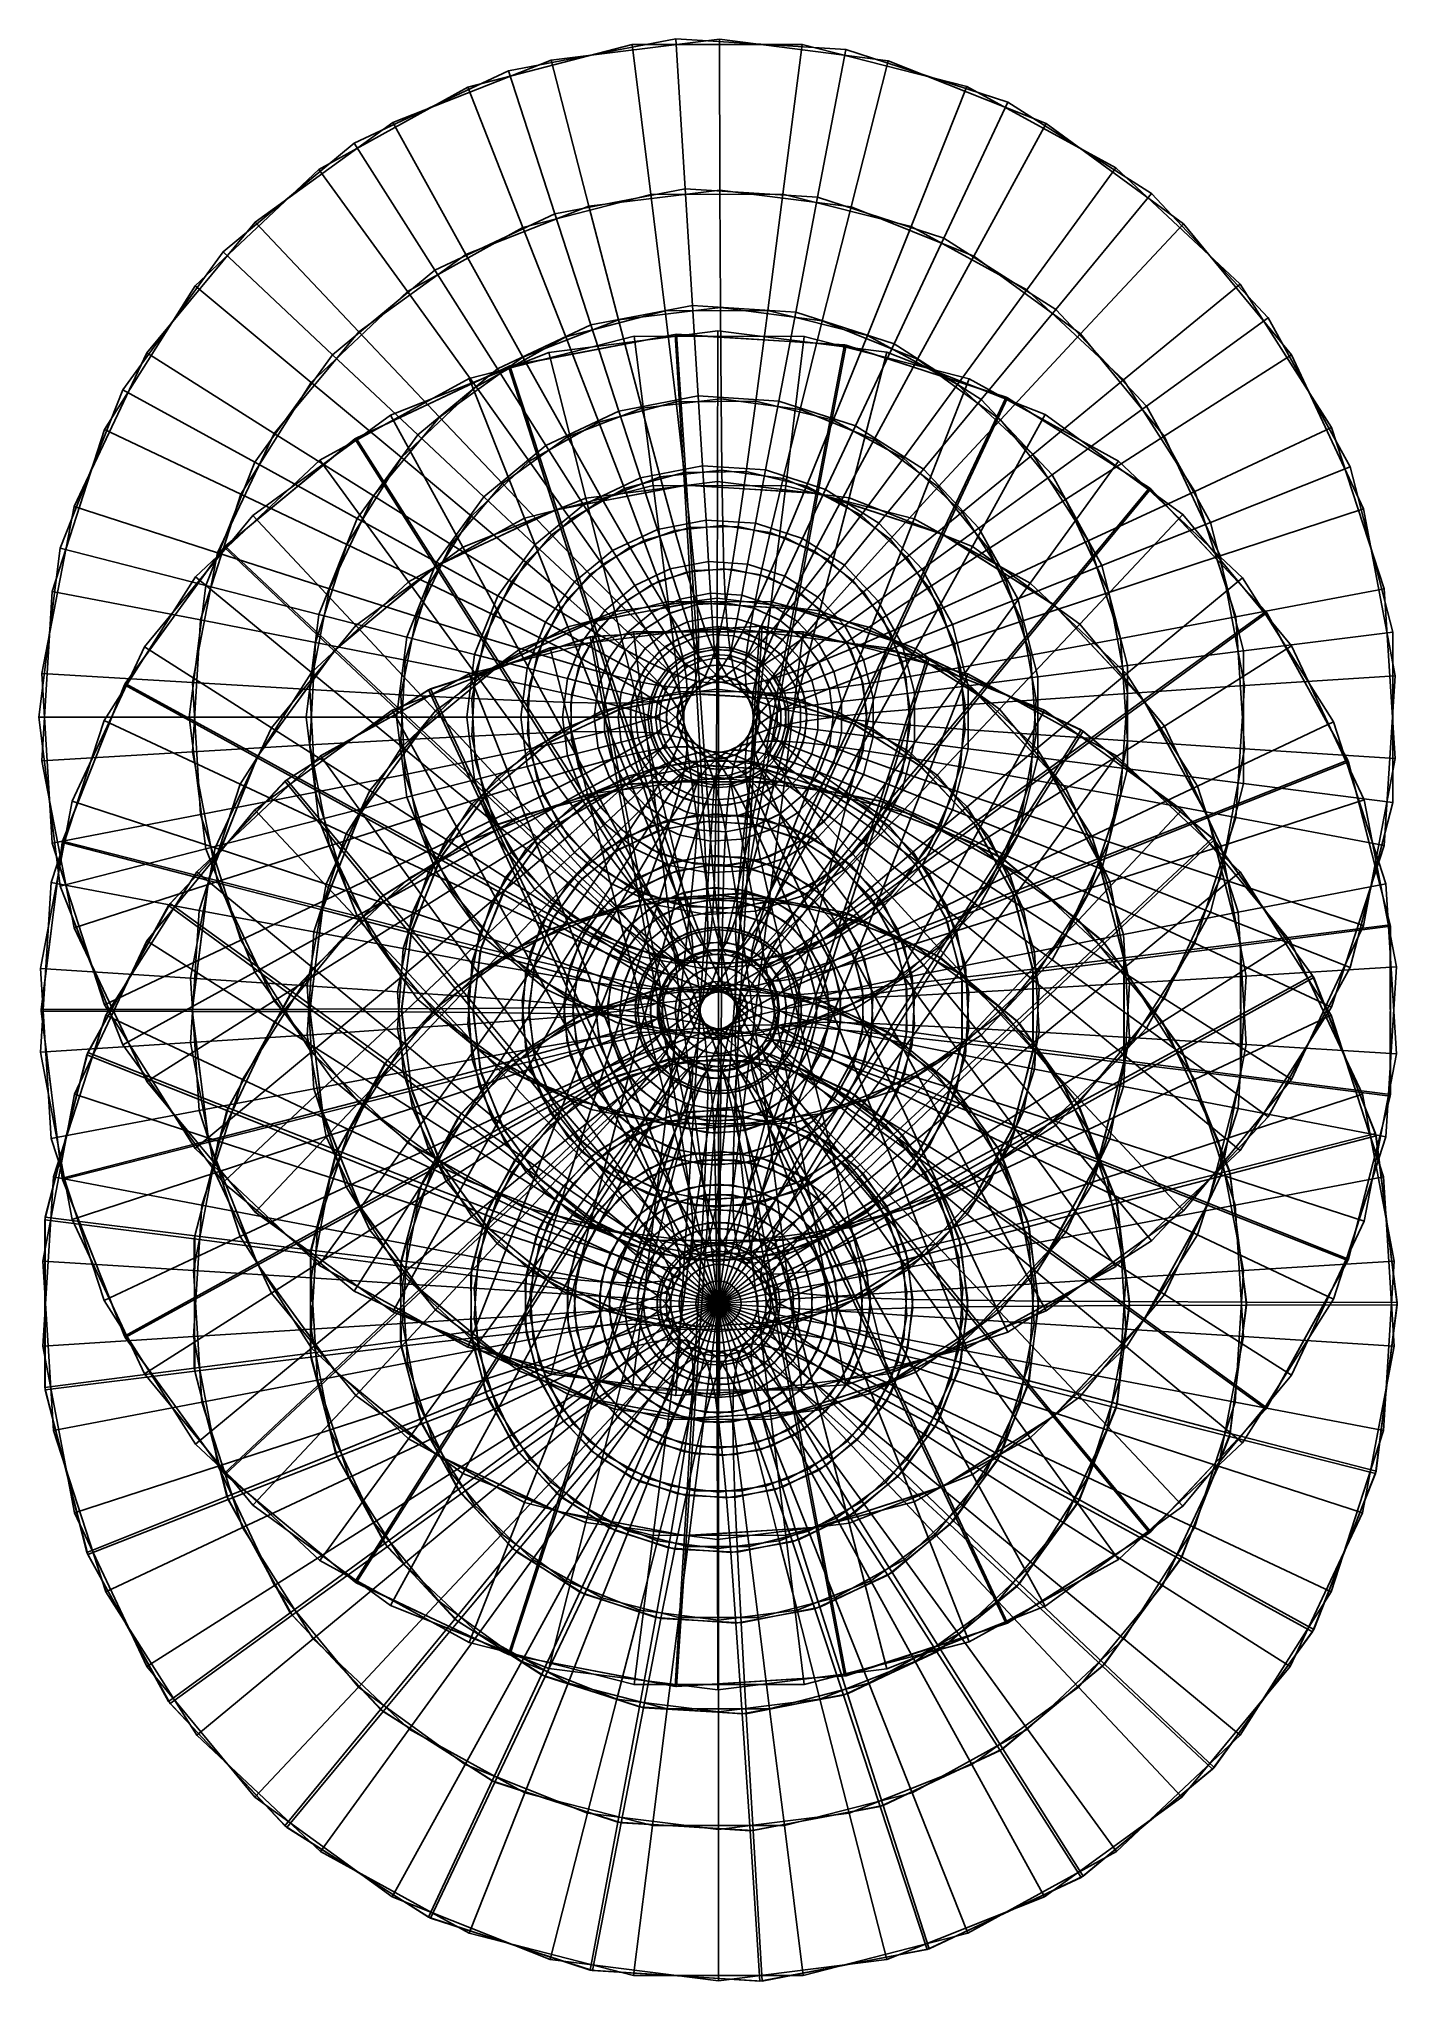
# Model space of a CAD drawing. Header units: metres. Extents: x -115920 to 115770, y -165555 to 165691.
import ezdxf

# ---------------------------------------------------------------- set-up
doc = ezdxf.new("R2010")
doc.units = ezdxf.units.M

msp = doc.modelspace()

# ---------------------------------------------------------------- linework, layer by layer
for points in [[(-7278.65, 165691, 1584.07), (-5667.99, 140090, 4097.35), (-27894.4, 135850, 4097.35), (-35821.1, 160246, 1584.07)], [(-5667.99, 140090, 61902.7), (-7278.65, 165691, 64415.9), (-35821.1, 160246, 64415.9), (-27894.4, 135850, 61902.7)], [(205.494, 165637, -56549), (264.211, 139905, -55071.8), (-22102.4, 137146, -57105), (-28558.6, 162055, -58582.3)], [(21721.2, 163866, 1584.07), (16914.6, 138669, 4097.35), (-5667.99, 140090, 4097.35), (-7278.65, 165691, 1584.07)], [(16914.6, 138669, 61902.7), (21721.2, 163866, 64415.9), (-7278.65, 165691, 64415.9), (-5667.99, 140090, 61902.7)], [(28956.7, 161953, -54515.7), (22614.3, 137014, -53038.5), (264.211, 139905, -55071.8), (205.494, 165637, -56549)], [(-11530.2, 139163, -37360.9), (-14697, 164699, -35883.6), (-42759.8, 157441, -37916.9), (-33341.7, 133494, -39394.2)], [(11005.9, 139229, -35327.6), (14289.2, 164751, -33850.4), (-14697, 164699, -35883.6), (-11530.2, 139163, -37360.9)], [(32850.4, 133688, -33294.3), (42377.6, 157592, -31817.1), (14289.2, 164751, -33850.4), (11005.9, 139229, -35327.6)], [(49356.1, 154887, 1584.07), (38434.3, 131677, 4097.35), (16914.6, 138669, 4097.35), (21721.2, 163866, 1584.07)], [(38434.3, 131677, 61902.7), (49356.1, 154887, 64415.9), (21721.2, 163866, 64415.9), (16914.6, 138669, 61902.7)], [(-35821.1, 160246, 1584.07), (-27894.4, 135850, 4097.35), (-48368.1, 126216, 4097.35), (-62112.8, 147874, 1584.07)], [(-27894.4, 135850, 61902.7), (-35821.1, 160246, 64415.9), (-62112.8, 147874, 64415.9), (-48368.1, 126216, 61902.7)], [(-28558.6, 162055, -58582.3), (-22102.4, 137146, -57105), (-43080.3, 128911, -59138.3), (-55528.3, 151432, -60615.6)], [(55888.5, 151234, -52482.5), (43543.4, 128657, -51005.2), (22614.3, 137014, -53038.5), (28956.7, 161953, -54515.7)], [(-33341.7, 133494, -39394.2), (-42759.8, 157441, -37916.9), (-68135.8, 143431, -39950.2), (-53058.3, 122579, -41427.5)], [(52630.8, 122890, -31261.1), (67803.3, 143673, -29783.8), (42377.6, 157592, -31817.1), (32850.4, 133688, -33294.3)], [(73889.9, 139318, 1584.07), (57539.1, 119553, 4097.35), (38434.3, 131677, 4097.35), (49356.1, 154887, 1584.07)], [(57539.1, 119553, 61902.7), (73889.9, 139318, 64415.9), (49356.1, 154887, 64415.9), (38434.3, 131677, 61902.7)], [(-55528.3, 151432, -60615.6), (-43080.3, 128911, -59138.3), (-61351.3, 115718, -61171.6), (-79009, 134436, -62648.9)], [(79308.6, 134155, -50449.2), (61736.5, 115357, -48971.9), (43543.4, 128657, -51005.2), (55888.5, 151234, -52482.5)], [(-62112.8, 147874, 1584.07), (-48368.1, 126216, 4097.35), (-65802.7, 111793, 4097.35), (-84501.7, 129352, 1584.07)], [(-48368.1, 126216, 61902.7), (-62112.8, 147874, 64415.9), (-84501.7, 129352, 64415.9), (-65802.7, 111793, 61902.7)], [(-53058.3, 122579, 9404.57), (-68135.8, 143431, 10881.8), (-89230.6, 123551, 8848.56), (-69441.1, 107104, 7371.29)], [(69104.2, 107511, -29227.8), (88968.6, 123868, -27750.5), (67803.3, 143673, -29783.8), (52630.8, 122890, -31261.1)], [(-9095.47, 119288, -38838.2), (-11530.2, 139163, -37360.9), (-33341.7, 133494, -39394.2), (-26040.9, 114849, -40871.4)], [(-5667.99, 140090, 4097.35), (-4417.24, 120210, 6610.62), (-21739, 116906, 6610.62), (-27894.4, 135850, 4097.35)], [(-4417.24, 120210, 59389.4), (-5667.99, 140090, 61902.7), (-27894.4, 135850, 61902.7), (-21739, 116906, 59389.4)], [(264.211, 139905, -55071.8), (339.704, 119881, -53594.5), (-17049.7, 117770, -55627.8), (-22102.4, 137146, -57105)], [(8421.42, 119373, -36804.9), (11005.9, 139229, -35327.6), (-11530.2, 139163, -37360.9), (-9095.47, 119288, -38838.2)], [(16914.6, 138669, 4097.35), (13182.1, 119103, 6610.62), (-4417.24, 120210, 6610.62), (-5667.99, 140090, 4097.35)], [(13182.1, 119103, 59389.4), (16914.6, 138669, 61902.7), (-5667.99, 140090, 61902.7), (-4417.24, 120210, 59389.4)], [(22614.3, 137014, -53038.5), (17707.8, 117601, -51561.2), (339.704, 119881, -53594.5), (264.211, 139905, -55071.8)], [(25409.2, 115099, -34771.6), (32850.4, 133688, -33294.3), (11005.9, 139229, -35327.6), (8421.42, 119373, -36804.9)], [(93780.9, 118136, 1584.07), (73028.5, 103058, 4097.35), (57539.1, 119553, 4097.35), (73889.9, 139318, 1584.07)], [(73028.5, 103058, 61902.7), (93780.9, 118136, 64415.9), (73889.9, 139318, 64415.9), (57539.1, 119553, 61902.7)], [(-27894.4, 135850, 4097.35), (-21739, 116906, 6610.62), (-37694.8, 109397, 6610.62), (-48368.1, 126216, 4097.35)], [(-21739, 116906, 59389.4), (-27894.4, 135850, 61902.7), (-48368.1, 126216, 61902.7), (-37694.8, 109397, 59389.4)], [(-22102.4, 137146, -57105), (-17049.7, 117770, -55627.8), (-33367.9, 111401, -57661.1), (-43080.3, 128911, -59138.3)], [(38434.3, 131677, 4097.35), (29953.1, 113654, 6610.62), (13182.1, 119103, 6610.62), (16914.6, 138669, 4097.35)], [(29953.1, 113654, 59389.4), (38434.3, 131677, 61902.7), (16914.6, 138669, 61902.7), (13182.1, 119103, 59389.4)], [(43543.4, 128657, -51005.2), (33963.2, 111074, -49527.9), (17707.8, 117601, -51561.2), (22614.3, 137014, -53038.5)], [(-79009, 134436, -62648.9), (-61351.3, 115718, -61171.6), (-75767.4, 98396.4, -63204.9), (-97525.2, 112135, -64682.1)], [(-26040.9, 114849, -40871.4), (-33341.7, 133494, -39394.2), (-53058.3, 122579, -41427.5), (-41350, 106335, -42904.7)], [(40800.3, 106735, -32738.3), (52630.8, 122890, -31261.1), (32850.4, 133688, -33294.3), (25409.2, 115099, -34771.6)], [(97745.4, 111788, -48415.9), (76050.5, 97950.2, -46938.6), (61736.5, 115357, -48971.9), (79308.6, 134155, -50449.2)], [(-84501.7, 129352, 1584.07), (-65802.7, 111793, 4097.35), (-79102.6, 93487, 4097.35), (-101581, 105845, 1584.07)], [(-65802.7, 111793, 61902.7), (-84501.7, 129352, 64415.9), (-101581, 105845, 64415.9), (-79102.6, 93487, 61902.7)], [(57539.1, 119553, 4097.35), (44842, 104205, 6610.62), (29953.1, 113654, 6610.62), (38434.3, 131677, 4097.35)], [(44842, 104205, 59389.4), (57539.1, 119553, 61902.7), (38434.3, 131677, 61902.7), (29953.1, 113654, 59389.4)], [(-48368.1, 126216, 4097.35), (-37694.8, 109397, 6610.62), (-51282.1, 98157.1, 6610.62), (-65802.7, 111793, 4097.35)], [(-37694.8, 109397, 59389.4), (-48368.1, 126216, 61902.7), (-65802.7, 111793, 61902.7), (-51282.1, 98157.1, 59389.4)], [(-43080.3, 128911, -59138.3), (-33367.9, 111401, -57661.1), (-47589.4, 101174, -59694.3), (-61351.3, 115718, -61171.6)], [(61736.5, 115357, -48971.9), (48084.6, 100709, -47494.6), (33963.2, 111074, -49527.9), (43543.4, 128657, -51005.2)], [(-69441.1, 107104, 7371.29), (-89230.6, 123551, 8848.56), (-104719, 99049.8, 6815.27), (-81460.6, 88040.4, 5338.01)], [(-41350, 106335, 7927.31), (-53058.3, 122579, 9404.57), (-69441.1, 107104, 7371.29), (-54061, 94282.2, 5894.02)], [(53627.9, 94805.7, -30705), (69104.2, 107511, -29227.8), (52630.8, 122890, -31261.1), (40800.3, 106735, -32738.3)], [(81235.6, 88518.6, -27194.5), (104544, 99421.6, -25717.2), (88968.6, 123868, -27750.5), (69104.2, 107511, -29227.8)], [(-7238.33, 103812, -40315.4), (-9095.47, 119288, -38838.2), (-26040.9, 114849, -40871.4), (-20393.5, 100322, -42348.7)], [(-4417.24, 120210, 6610.62), (-3446.98, 104788, 9123.9), (-16963.9, 102210, 9123.9), (-21739, 116906, 6610.62)], [(-3446.98, 104788, 56876.1), (-4417.24, 120210, 59389.4), (-21739, 116906, 59389.4), (-16963.9, 102210, 56876.1)], [(339.704, 119881, -53594.5), (436.767, 104295, -52117.2), (-13079.7, 102698, -54150.5), (-17049.7, 117770, -55627.8)], [(6371.68, 103922, -38282.2), (8421.42, 119373, -36804.9), (-9095.47, 119288, -38838.2), (-7238.33, 103812, -40315.4)], [(13182.1, 119103, 6610.62), (10286.6, 103924, 9123.9), (-3446.98, 104788, 9123.9), (-4417.24, 120210, 6610.62)], [(10286.6, 103924, 56876.1), (13182.1, 119103, 59389.4), (-4417.24, 120210, 59389.4), (-3446.98, 104788, 56876.1)], [(17707.8, 117601, -51561.2), (13925.7, 102481, -50083.9), (436.767, 104295, -52117.2), (339.704, 119881, -53594.5)], [(19581.3, 100643, -36248.9), (25409.2, 115099, -34771.6), (8421.42, 119373, -36804.9), (6371.68, 103922, -38282.2)], [(73028.5, 103058, 4097.35), (56913.4, 91350, 6610.62), (44842, 104205, 6610.62), (57539.1, 119553, 4097.35)], [(56913.4, 91350, 59389.4), (73028.5, 103058, 61902.7), (57539.1, 119553, 61902.7), (44842, 104205, 59389.4)], [(-21739, 116906, 6610.62), (-16963.9, 102210, 9123.9), (-29415, 96350.6, 9123.9), (-37694.8, 109397, 6610.62)], [(-16963.9, 102210, 56876.1), (-21739, 116906, 59389.4), (-37694.8, 109397, 59389.4), (-29415, 96350.6, 56876.1)], [(-17049.7, 117770, -55627.8), (-13079.7, 102698, -54150.5), (-25774.2, 97789.8, -56183.8), (-33367.9, 111401, -57661.1)], [(29953.1, 113654, 6610.62), (23373.8, 99671.8, 9123.9), (10286.6, 103924, 9123.9), (13182.1, 119103, 6610.62)], [(23373.8, 99671.8, 56876.1), (29953.1, 113654, 59389.4), (13182.1, 119103, 59389.4), (10286.6, 103924, 56876.1)], [(33963.2, 111074, -49527.9), (26539.7, 97368.9, -48050.7), (13925.7, 102481, -50083.9), (17707.8, 117601, -51561.2)], [(107779, 92672.8, 1584.07), (83929.3, 83229.9, 4097.35), (73028.5, 103058, 4097.35), (93780.9, 118136, 1584.07)], [(83929.3, 83229.9, 61902.7), (107779, 92672.8, 64415.9), (93780.9, 118136, 64415.9), (73028.5, 103058, 61902.7)], [(-61351.3, 115718, -61171.6), (-47589.4, 101174, -59694.3), (-58820.7, 87731.1, -61727.6), (-75767.4, 98396.4, -63204.9)], [(-14397.4, 114980, -1149.87), (-11145, 89524.3, 1240.4), (-33058.6, 83940.1, 463.755), (-42539.6, 107788, -1926.51)], [(-20393.5, 100322, -42348.7), (-26040.9, 114849, -40871.4), (-41350, 106335, -42904.7), (-32267.3, 93669.1, -44382)], [(-5799.4, 89578.3, -51556.6), (-7380.86, 115293, -50780), (-35821.1, 109835, -53170.3), (-27894.4, 85321.8, -53946.9)], [(-7127.35, 115309, -46293.5), (-5473.46, 89598.8, -45516.8), (-27583.8, 85422.7, -47907.1), (-35579.5, 109914, -48683.7)], [(-163.291, 90215.2, 54663.2), (-127.003, 115878, 57053.5), (-28940.8, 112206, 56276.8), (-22593.8, 87340.3, 53886.6)], [(14649.4, 114949, -373.222), (11469, 89483.3, 2017.04), (-11145, 89524.3, 1240.4), (-14397.4, 114980, -1149.87)], [(16660, 88206.3, -49166.4), (21523.2, 113506, -48389.7), (-7380.86, 115293, -50780), (-5799.4, 89578.3, -51556.6)], [(21772.7, 113459, -43903.2), (16980.8, 88145.1, -43126.5), (-5473.46, 89598.8, -45516.8), (-7127.35, 115309, -46293.5)], [(22277.4, 87421.5, 55439.9), (28694.7, 112269, 57830.1), (-127.003, 115878, 57053.5), (-163.291, 90215.2, 54663.2)], [(42775.7, 107694, 403.423), (33362.2, 83819.8, 2793.69), (11469, 89483.3, 2017.04), (14649.4, 114949, -373.222)], [(38072.6, 81291.9, -46776.1), (49074.8, 104588, -45999.5), (21523.2, 113506, -48389.7), (16660, 88206.3, -49166.4)], [(49304.6, 104479, -41512.9), (38368.1, 81152.9, -40736.3), (16980.8, 88145.1, -43126.5), (21772.7, 113459, -43903.2)], [(31560.6, 94182.6, -34215.6), (40800.3, 106735, -32738.3), (25409.2, 115099, -34771.6), (19581.3, 100643, -36248.9)], [(44842, 104205, 6610.62), (34992.3, 92298.5, 9123.9), (23373.8, 99671.8, 9123.9), (29953.1, 113654, 6610.62)], [(34992.3, 92298.5, 56876.1), (44842, 104205, 59389.4), (29953.1, 113654, 59389.4), (23373.8, 99671.8, 56876.1)], [(76050.5, 97950.2, -46938.6), (59184.7, 87157.4, -45461.4), (48084.6, 100709, -47494.6), (61736.5, 115357, -48971.9)], [(-97525.2, 112135, -64682.1), (-75767.4, 98396.4, -63204.9), (-85422.7, 78033.3, -65238.2), (-109914, 85929.1, -66715.4)], [(-65802.7, 111793, 4097.35), (-51282.1, 98157.1, 6610.62), (-61647.1, 83890.8, 6610.62), (-79102.6, 93487, 4097.35)], [(-51282.1, 98157.1, 59389.4), (-65802.7, 111793, 61902.7), (-79102.6, 93487, 61902.7), (-61647.1, 83890.8, 59389.4)], [(-27894.4, 85321.8, 5809.73), (-35821.1, 109835, 6586.38), (-62010.6, 97476, 4196.11), (-48236.7, 75704.2, 3419.47)], [(-35579.5, 109914, -48683.7), (-27583.8, 85422.7, -47907.1), (-47961, 75879.2, -50297.3), (-61796.1, 97612.1, -51074)], [(-22593.8, 87340.3, 53886.6), (-28940.8, 112206, 56276.8), (-55936.1, 101484, 55500.2), (-43604.6, 78977.5, 53109.9)], [(-37694.8, 109397, 6610.62), (-29415, 96350.6, 9123.9), (-40017.8, 87579.2, 9123.9), (-51282.1, 98157.1, 6610.62)], [(-29415, 96350.6, 56876.1), (-37694.8, 109397, 59389.4), (-51282.1, 98157.1, 59389.4), (-40017.8, 87579.2, 56876.1)], [(-33367.9, 111401, -57661.1), (-25774.2, 97789.8, -56183.8), (-36849.3, 89878.6, -58217.1), (-47589.4, 101174, -59694.3)], [(43318.4, 79134.8, 56216.5), (55713.5, 101606, 58606.8), (28694.7, 112269, 57830.1), (22277.4, 87421.5, 55439.9)], [(48084.6, 100709, -47494.6), (37486.1, 89280.6, -46017.4), (26539.7, 97368.9, -48050.7), (33963.2, 111074, -49527.9)], [(110041, 85538.3, -46382.6), (85586, 77530.8, -44905.3), (76050.5, 97950.2, -46938.6), (97745.4, 111788, -48415.9)], [(-54061, 94282.2, 5894.02), (-69441.1, 107104, 7371.29), (-81460.6, 88040.4, 5338.01), (-63375.1, 79446.6, 3860.74)], [(-42539.6, 107788, -1926.51), (-33058.6, 83940.1, 463.755), (-52895, 73081.6, -312.889), (-68008.8, 93822.1, -2703.15)], [(-32267.3, 93669.1, 6450.04), (-41350, 106335, 7927.31), (-54061, 94282.2, 5894.02), (-42113.7, 84272.6, 4416.76)], [(41556.9, 84945.7, -32182.3), (53627.9, 94805.7, -30705), (40800.3, 106735, -32738.3), (31560.6, 94182.6, -34215.6)], [(68214.3, 93672.8, 1180.07), (53159.2, 72889.6, 3570.33), (33362.2, 83819.8, 2793.69), (42775.7, 107694, 403.423)], [(63085.8, 80061.4, -28671.8), (81235.6, 88518.6, -27194.5), (69104.2, 107511, -29227.8), (53627.9, 94805.7, -30705)], [(-101581, 105845, 1584.07), (-79102.6, 93487, 4097.35), (-87432.3, 72448.8, 4097.35), (-112278, 78828, 1584.07)], [(-79102.6, 93487, 61902.7), (-101581, 105845, 64415.9), (-112278, 78828, 64415.9), (-87432.3, 72448.8, 61902.7)], [(-13079.7, 102698, -54150.5), (-9940.11, 90972.3, -52673.2), (-19817.2, 87213, -54706.5), (-25774.2, 97789.8, -56183.8)], [(-5840.82, 91754.3, -41792.7), (-7238.33, 103812, -40315.4), (-20393.5, 100322, -42348.7), (-16041.2, 88989.9, -43826)], [(-3446.98, 104788, 9123.9), (-2695.6, 92845.3, 11637.2), (-13266.1, 90828.8, 11637.2), (-16963.9, 102210, 9123.9)], [(-2695.6, 92845.3, 54362.8), (-3446.98, 104788, 56876.1), (-16963.9, 102210, 56876.1), (-13266.1, 90828.8, 54362.8)], [(436.767, 104295, -52117.2), (561.565, 92157.1, -50640), (-9940.11, 90972.3, -52673.2), (-13079.7, 102698, -54150.5)], [(4726.54, 91895, -39759.4), (6371.68, 103922, -38282.2), (-7238.33, 103812, -40315.4), (-5840.82, 91754.3, -41792.7)], [(10286.6, 103924, 9123.9), (8044.28, 92169.6, 11637.2), (-2695.6, 92845.3, 11637.2), (-3446.98, 104788, 9123.9)], [(8044.28, 92169.6, 54362.8), (10286.6, 103924, 56876.1), (-3446.98, 104788, 56876.1), (-2695.6, 92845.3, 54362.8)], [(13925.7, 102481, -50083.9), (11028, 90693, -48606.7), (561.565, 92157.1, -50640), (436.767, 104295, -52117.2)], [(14996.9, 89403.4, -37726.1), (19581.3, 100643, -36248.9), (6371.68, 103922, -38282.2), (4726.54, 91895, -39759.4)], [(23373.8, 99671.8, 9123.9), (18278.7, 88844.2, 11637.2), (8044.28, 92169.6, 11637.2), (10286.6, 103924, 9123.9)], [(18278.7, 88844.2, 54362.8), (23373.8, 99671.8, 56876.1), (10286.6, 103924, 56876.1), (8044.28, 92169.6, 54362.8)], [(56913.4, 91350, 6610.62), (44412.2, 82267.3, 9123.9), (34992.3, 92298.5, 9123.9), (44842, 104205, 6610.62)], [(44412.2, 82267.3, 56876.1), (56913.4, 91350, 59389.4), (44842, 104205, 59389.4), (34992.3, 92298.5, 56876.1)], [(57093, 69269.7, -44385.8), (73542.9, 89097.3, -43609.2), (49074.8, 104588, -45999.5), (38072.6, 81291.9, -46776.1)], [(73738.6, 88935.4, -39122.7), (57344.6, 69061.5, -38346), (38368.1, 81152.9, -40736.3), (49304.6, 104479, -41512.9)], [(83929.3, 83229.9, 4097.35), (65408.7, 75897.1, 6610.62), (56913.4, 91350, 6610.62), (73028.5, 103058, 4097.35)], [(65408.7, 75897.1, 59389.4), (83929.3, 83229.9, 61902.7), (73028.5, 103058, 61902.7), (56913.4, 91350, 59389.4)], [(-43604.6, 78977.5, 53109.9), (-55936.1, 101484, 55500.2), (-79416.7, 84384.7, 54723.6), (-61875.6, 65652.2, 52333.3)], [(-47589.4, 101174, -59694.3), (-36849.3, 89878.6, -58217.1), (-45609, 79461.7, -60250.4), (-58820.7, 87731.1, -61727.6)], [(-16041.2, 88989.9, -43826), (-20393.5, 100322, -42348.7), (-32267.3, 93669.1, -44382), (-25233.6, 83775.7, -45859.3)], [(-16963.9, 102210, 9123.9), (-13266.1, 90828.8, 11637.2), (-23003, 86247, 11637.2), (-29415, 96350.6, 9123.9)], [(-13266.1, 90828.8, 54362.8), (-16963.9, 102210, 56876.1), (-29415, 96350.6, 56876.1), (-23003, 86247, 54362.8)], [(26539.7, 97368.9, -48050.7), (20801.4, 86672, -46573.4), (11028, 90693, -48606.7), (13925.7, 102481, -50083.9)], [(24325, 84435.9, -35692.9), (31560.6, 94182.6, -34215.6), (19581.3, 100643, -36248.9), (14996.9, 89403.4, -37726.1)], [(34992.3, 92298.5, 9123.9), (27364.6, 83078.1, 11637.2), (18278.7, 88844.2, 11637.2), (23373.8, 99671.8, 9123.9)], [(27364.6, 83078.1, 54362.8), (34992.3, 92298.5, 56876.1), (23373.8, 99671.8, 56876.1), (18278.7, 88844.2, 54362.8)], [(59184.7, 87157.4, -45461.4), (46077.1, 78724.1, -43984.1), (37486.1, 89280.6, -46017.4), (48084.6, 100709, -47494.6)], [(61637.5, 65875.8, 56993.2), (79231.6, 84558.6, 59383.4), (55713.5, 101606, 58606.8), (43318.4, 79134.8, 56216.5)], [(88262.6, 67106, -25161.2), (113550, 71870, -23683.9), (104544, 99421.6, -25717.2), (81235.6, 88518.6, -27194.5)], [(-81460.6, 88040.4, 5338.01), (-104719, 99049.8, 6815.27), (-113627, 71466.3, 4781.99), (-88361.6, 66586.9, 3304.73)], [(-75767.4, 98396.4, -63204.9), (-58820.7, 87731.1, -61727.6), (-66356.1, 71917.6, -63760.9), (-85422.7, 78033.3, -65238.2)], [(-48236.7, 75704.2, 3419.47), (-62010.6, 97476, 4196.11), (-84303.7, 78992.2, 1805.85), (-65548.1, 61329.8, 1029.2)], [(-61796.1, 97612.1, -51074), (-47961, 75879.2, -50297.3), (-65324.6, 61567.9, -52687.6), (-84129.8, 79177.4, -53464.3)], [(-51282.1, 98157.1, 6610.62), (-40017.8, 87579.2, 9123.9), (-48106.1, 76446.6, 9123.9), (-61647.1, 83890.8, 6610.62)], [(-40017.8, 87579.2, 56876.1), (-51282.1, 98157.1, 59389.4), (-61647.1, 83890.8, 59389.4), (-48106.1, 76446.6, 56876.1)], [(-29415, 96350.6, 9123.9), (-23003, 86247, 11637.2), (-31294.6, 79387.6, 11637.2), (-40017.8, 87579.2, 9123.9)], [(-23003, 86247, 54362.8), (-29415, 96350.6, 56876.1), (-40017.8, 87579.2, 56876.1), (-31294.6, 79387.6, 54362.8)], [(-25774.2, 97789.8, -56183.8), (-19817.2, 87213, -54706.5), (-28449.1, 81115.6, -56739.8), (-36849.3, 89878.6, -58217.1)], [(37486.1, 89280.6, -46017.4), (29267.9, 80346.8, -44540.1), (20801.4, 86672, -46573.4), (26539.7, 97368.9, -48050.7)], [(85586, 77530.8, -44905.3), (66566, 71271.4, -43428.1), (59184.7, 87157.4, -45461.4), (76050.5, 97950.2, -46938.6)], [(-68008.8, 93822.1, -2703.15), (-52895, 73081.6, -312.889), (-69407.9, 57631.1, -1089.53), (-89204.8, 73961.4, -3479.8)], [(-79102.6, 93487, 4097.35), (-61647.1, 83890.8, 6610.62), (-68138.7, 67495, 6610.62), (-87432.3, 72448.8, 4097.35)], [(-61647.1, 83890.8, 59389.4), (-79102.6, 93487, 61902.7), (-87432.3, 72448.8, 61902.7), (-68138.7, 67495, 59389.4)], [(-42113.7, 84272.6, 4416.76), (-54061, 94282.2, 5894.02), (-63375.1, 79446.6, 3860.74), (-49313.8, 72722.6, 2383.48)], [(-25233.6, 83775.7, 4972.77), (-32267.3, 93669.1, 6450.04), (-42113.7, 84272.6, 4416.76), (-32840.5, 76439.2, 2939.49)], [(-2695.6, 92845.3, 11637.2), (-2115.38, 83623, 14150.4), (-10410.6, 82040.6, 14150.4), (-13266.1, 90828.8, 11637.2)], [(-2115.38, 83623, 51849.6), (-2695.6, 92845.3, 54362.8), (-13266.1, 90828.8, 54362.8), (-10410.6, 82040.6, 51849.6)], [(8044.28, 92169.6, 11637.2), (6312.78, 83092.8, 14150.4), (-2115.38, 83623, 14150.4), (-2695.6, 92845.3, 11637.2)], [(6312.78, 83092.8, 51849.6), (8044.28, 92169.6, 54362.8), (-2695.6, 92845.3, 54362.8), (-2115.38, 83623, 51849.6)], [(32124.6, 77304.6, -33659.6), (41556.9, 84945.7, -32182.3), (31560.6, 94182.6, -34215.6), (24325, 84435.9, -35692.9)], [(48941.9, 73513, -30149), (63085.8, 80061.4, -28671.8), (53627.9, 94805.7, -30705), (41556.9, 84945.7, -32182.3)], [(89366.7, 73765.7, 1956.71), (69616.1, 57379.5, 4346.98), (53159.2, 72889.6, 3570.33), (68214.3, 93672.8, 1180.07)], [(-36849.3, 89878.6, -58217.1), (-28449.1, 81115.6, -56739.8), (-35293.5, 73063, -58773.1), (-45609, 79461.7, -60250.4)], [(-11145, 89524.3, 1240.4), (-8600.2, 69752.7, 3630.67), (-25676.8, 65422.5, 2854.02), (-33058.6, 83940.1, 463.755)], [(-4586.2, 69551.9, -52333.3), (-5799.4, 89578.3, -51556.6), (-27894.4, 85321.8, -53946.9), (-21739, 66226.3, -54723.6)], [(-5473.46, 89598.8, -45516.8), (-4167.13, 69578.3, -44740.2), (-21339.6, 66356.1, -47130.4), (-27583.8, 85422.7, -47907.1)], [(-13266.1, 90828.8, 11637.2), (-10410.6, 82040.6, 14150.4), (-18051.7, 78445, 14150.4), (-23003, 86247, 11637.2)], [(-10410.6, 82040.6, 51849.6), (-13266.1, 90828.8, 54362.8), (-23003, 86247, 54362.8), (-18051.7, 78445, 51849.6)], [(-209.948, 70280.6, 52273), (-163.291, 90215.2, 54663.2), (-22593.8, 87340.3, 53886.6), (-17681.4, 68020.4, 51496.3)], [(-9940.11, 90972.3, -52673.2), (-7431.75, 81848.1, -51196), (-15118.6, 78999.3, -53229.3), (-19817.2, 87213, -54706.5)], [(-4814.19, 82347.4, -43270), (-5840.82, 91754.3, -41792.7), (-16041.2, 88989.9, -43826), (-12707.4, 80133.9, -45303.2)], [(11469, 89483.3, 2017.04), (9016.79, 69700.1, 4407.31), (-8600.2, 69752.7, 3630.67), (-11145, 89524.3, 1240.4)], [(561.565, 92157.1, -50640), (722.022, 82695.7, -49162.7), (-7431.75, 81848.1, -51196), (-9940.11, 90972.3, -52673.2)], [(3381.53, 82528.4, -41236.7), (4726.54, 91895, -39759.4), (-5840.82, 91754.3, -41792.7), (-4814.19, 82347.4, -43270)], [(12854.7, 68507.4, -49943), (16660, 88206.3, -49166.4), (-5799.4, 89578.3, -51556.6), (-4586.2, 69551.9, -52333.3)], [(16980.8, 88145.1, -43126.5), (13267.2, 68428.7, -42349.9), (-4167.13, 69578.3, -44740.2), (-5473.46, 89598.8, -45516.8)], [(17274.7, 68124.8, 53049.6), (22277.4, 87421.5, 55439.9), (-163.291, 90215.2, 54663.2), (-209.948, 70280.6, 52273)], [(11028, 90693, -48606.7), (8830.43, 81489, -47129.4), (722.022, 82695.7, -49162.7), (561.565, 92157.1, -50640)], [(11364.8, 80665.5, -39203.4), (14996.9, 89403.4, -37726.1), (4726.54, 91895, -39759.4), (3381.53, 82528.4, -41236.7)], [(18278.7, 88844.2, 11637.2), (14344.3, 80483.2, 14150.4), (6312.78, 83092.8, 14150.4), (8044.28, 92169.6, 11637.2)], [(14344.3, 80483.2, 51849.6), (18278.7, 88844.2, 54362.8), (8044.28, 92169.6, 54362.8), (6312.78, 83092.8, 51849.6)], [(20801.4, 86672, -46573.4), (16384, 78303.6, -45096.1), (8830.43, 81489, -47129.4), (11028, 90693, -48606.7)], [(33362.2, 83819.8, 2793.69), (26067.2, 65268, 5183.95), (9016.79, 69700.1, 4407.31), (11469, 89483.3, 2017.04)], [(44412.2, 82267.3, 9123.9), (34731.1, 75233.6, 11637.2), (27364.6, 83078.1, 11637.2), (34992.3, 92298.5, 9123.9)], [(34731.1, 75233.6, 54362.8), (44412.2, 82267.3, 56876.1), (34992.3, 92298.5, 56876.1), (27364.6, 83078.1, 54362.8)], [(65408.7, 75897.1, 6610.62), (51041.5, 70208.7, 9123.9), (44412.2, 82267.3, 9123.9), (56913.4, 91350, 6610.62)], [(51041.5, 70208.7, 56876.1), (65408.7, 75897.1, 59389.4), (56913.4, 91350, 59389.4), (44412.2, 82267.3, 56876.1)], [(115005, 64528.6, 1584.07), (89556.4, 61313.6, 4097.35), (83929.3, 83229.9, 4097.35), (107779, 92672.8, 1584.07)], [(89556.4, 61313.6, 61902.7), (115005, 64528.6, 64415.9), (107779, 92672.8, 64415.9), (83929.3, 83229.9, 61902.7)], [(-63375.1, 79446.6, 3860.74), (-81460.6, 88040.4, 5338.01), (-88361.6, 66586.9, 3304.73), (-68707.1, 62760.8, 1827.46)], [(-58820.7, 87731.1, -61727.6), (-45609, 79461.7, -60250.4), (-51502.9, 67193.6, -62283.6), (-66356.1, 71917.6, -63760.9)], [(-40017.8, 87579.2, 9123.9), (-31294.6, 79387.6, 11637.2), (-37619.8, 70681.7, 11637.2), (-48106.1, 76446.6, 9123.9)], [(-31294.6, 79387.6, 54362.8), (-40017.8, 87579.2, 56876.1), (-48106.1, 76446.6, 56876.1), (-37619.8, 70681.7, 54362.8)], [(-17681.4, 68020.4, 51496.3), (-22593.8, 87340.3, 53886.6), (-43604.6, 78977.5, 53109.9), (-34041.9, 61486.2, 50719.7)], [(-23003, 86247, 11637.2), (-18051.7, 78445, 14150.4), (-24558.6, 73062, 14150.4), (-31294.6, 79387.6, 11637.2)], [(-18051.7, 78445, 51849.6), (-23003, 86247, 54362.8), (-31294.6, 79387.6, 54362.8), (-24558.6, 73062, 51849.6)], [(-19817.2, 87213, -54706.5), (-15118.6, 78999.3, -53229.3), (-21855.4, 74328.4, -55262.5), (-28449.1, 81115.6, -56739.8)], [(-12707.4, 80133.9, -45303.2), (-16041.2, 88989.9, -43826), (-25233.6, 83775.7, -45859.3), (-19802.2, 76027, -47336.5)], [(18633.9, 76875.8, -37170.1), (24325, 84435.9, -35692.9), (14996.9, 89403.4, -37726.1), (11364.8, 80665.5, -39203.4)], [(29488, 63158.2, -47552.8), (38072.6, 81291.9, -46776.1), (16660, 88206.3, -49166.4), (12854.7, 68507.4, -49943)], [(38368.1, 81152.9, -40736.3), (29867.9, 62979.5, -39959.6), (13267.2, 68428.7, -42349.9), (16980.8, 88145.1, -43126.5)], [(27364.6, 83078.1, 11637.2), (21474.5, 75958.2, 14150.4), (14344.3, 80483.2, 14150.4), (18278.7, 88844.2, 11637.2)], [(21474.5, 75958.2, 51849.6), (27364.6, 83078.1, 54362.8), (18278.7, 88844.2, 54362.8), (14344.3, 80483.2, 51849.6)], [(29267.9, 80346.8, -44540.1), (22908.1, 73339.9, -43062.9), (16384, 78303.6, -45096.1), (20801.4, 86672, -46573.4)], [(33674, 61688.5, 53826.2), (43318.4, 79134.8, 56216.5), (22277.4, 87421.5, 55439.9), (17274.7, 68124.8, 53049.6)], [(46077.1, 78724.1, -43984.1), (35895.3, 72114.7, -42506.8), (29267.9, 80346.8, -44540.1), (37486.1, 89280.6, -46017.4)], [(66566, 71271.4, -43428.1), (51772.9, 66362.8, -41950.8), (46077.1, 78724.1, -43984.1), (59184.7, 87157.4, -45461.4)], [(72526, 52895, -41995.6), (93390, 68008.8, -41218.9), (73542.9, 89097.3, -43609.2), (57093, 69269.7, -44385.8)], [(93539.3, 67803.3, -36732.4), (72717.9, 52630.8, -35955.7), (57344.6, 69061.5, -38346), (73738.6, 88935.4, -39122.7)], [(68579.8, 63428.1, -26638.5), (88262.6, 67106, -25161.2), (81235.6, 88518.6, -27194.5), (63085.8, 80061.4, -28671.8)], [(-109914, 85929.1, -66715.4), (-85422.7, 78033.3, -65238.2), (-89710.6, 55908.8, -67271.4), (-115396, 57466, -68748.7)], [(-61875.6, 65652.2, 52333.3), (-79416.7, 84384.7, 54723.6), (-97907.3, 61983.4, 53946.9), (-76258.7, 48201.8, 51556.6)], [(-61647.1, 83890.8, 6610.62), (-48106.1, 76446.6, 9123.9), (-53171.8, 63652.2, 9123.9), (-68138.7, 67495, 6610.62)], [(-48106.1, 76446.6, 56876.1), (-61647.1, 83890.8, 59389.4), (-68138.7, 67495, 59389.4), (-53171.8, 63652.2, 56876.1)], [(-33058.6, 83940.1, 463.755), (-25676.8, 65422.5, 2854.02), (-41140.1, 56981.6, 2077.38), (-52895, 73081.6, -312.889)], [(-32840.5, 76439.2, 2939.49), (-42113.7, 84272.6, 4416.76), (-49313.8, 72722.6, 2383.48), (-38383.9, 67441.5, 906.212)], [(-21739, 66226.3, 5033.09), (-27894.4, 85321.8, 5809.73), (-48236.7, 75704.2, 3419.47), (-37525.8, 58739.4, 2642.82)], [(-27583.8, 85422.7, -47907.1), (-21339.6, 66356.1, -47130.4), (-37171.3, 58964.4, -49520.7), (-47961, 75879.2, -50297.3)], [(-19802.2, 76027, 3495.51), (-25233.6, 83775.7, 4972.77), (-32840.5, 76439.2, 2939.49), (-25652.7, 70284.7, 1462.23)], [(-2115.38, 83623, 14150.4), (-1669.49, 76535.8, 16663.7), (-8216.22, 75286.9, 16663.7), (-10410.6, 82040.6, 14150.4)], [(-1669.49, 76535.8, 49336.3), (-2115.38, 83623, 51849.6), (-10410.6, 82040.6, 51849.6), (-8216.22, 75286.9, 49336.3)], [(6312.78, 83092.8, 14150.4), (4982.14, 76117.3, 16663.7), (-1669.49, 76535.8, 16663.7), (-2115.38, 83623, 14150.4)], [(4982.14, 76117.3, 49336.3), (6312.78, 83092.8, 51849.6), (-2115.38, 83623, 51849.6), (-1669.49, 76535.8, 49336.3)], [(14344.3, 80483.2, 14150.4), (11320.7, 74057.8, 16663.7), (4982.14, 76117.3, 16663.7), (6312.78, 83092.8, 14150.4)], [(11320.7, 74057.8, 49336.3), (14344.3, 80483.2, 51849.6), (6312.78, 83092.8, 51849.6), (4982.14, 76117.3, 49336.3)], [(24732.2, 71397.4, -35136.8), (32124.6, 77304.6, -33659.6), (24325, 84435.9, -35692.9), (18633.9, 76875.8, -37170.1)], [(34731.1, 75233.6, 11637.2), (27255.4, 69802.2, 14150.4), (21474.5, 75958.2, 14150.4), (27364.6, 83078.1, 11637.2)], [(27255.4, 69802.2, 51849.6), (34731.1, 75233.6, 54362.8), (27364.6, 83078.1, 54362.8), (21474.5, 75958.2, 51849.6)], [(53159.2, 72889.6, 3570.33), (41479.8, 56734.8, 5960.6), (26067.2, 65268, 5183.95), (33362.2, 83819.8, 2793.69)], [(37905.7, 68457.7, -31626.3), (48941.9, 73513, -30149), (41556.9, 84945.7, -32182.3), (32124.6, 77304.6, -33659.6)], [(76083.7, 48477.6, 57769.8), (97771.2, 62197.9, 60160.1), (79231.6, 84558.6, 59383.4), (61637.5, 65875.8, 56993.2)], [(89556.4, 61313.6, 4097.35), (69794.1, 58817, 6610.62), (65408.7, 75897.1, 6610.62), (83929.3, 83229.9, 4097.35)], [(69794.1, 58817, 59389.4), (89556.4, 61313.6, 61902.7), (83929.3, 83229.9, 61902.7), (65408.7, 75897.1, 59389.4)], [(115421, 57055.8, -44349.3), (89743.8, 55381.5, -42872.1), (85586, 77530.8, -44905.3), (110041, 85538.3, -46382.6)], [(-28449.1, 81115.6, -56739.8), (-21855.4, 74328.4, -55262.5), (-27219, 68128.9, -57295.8), (-35293.5, 73063, -58773.1)], [(-10180.6, 73191.4, -46780.5), (-12707.4, 80133.9, -45303.2), (-19802.2, 76027, -47336.5), (-15628.2, 69931, -48813.8)], [(-10410.6, 82040.6, 14150.4), (-8216.22, 75286.9, 16663.7), (-14246.7, 72449.2, 16663.7), (-18051.7, 78445, 14150.4)], [(-8216.22, 75286.9, 49336.3), (-10410.6, 82040.6, 51849.6), (-18051.7, 78445, 51849.6), (-14246.7, 72449.2, 49336.3)], [(-7431.75, 81848.1, -51196), (-5395.3, 74746.2, -49718.7), (-11379.9, 72627, -51752), (-15118.6, 78999.3, -53229.3)], [(-4093.25, 74994.6, -44747.2), (-4814.19, 82347.4, -43270), (-12707.4, 80133.9, -45303.2), (-10180.6, 73191.4, -46780.5)], [(722.022, 82695.7, -49162.7), (928.326, 75310.5, -47685.4), (-5395.3, 74746.2, -49718.7), (-7431.75, 81848.1, -51196)], [(2251.24, 75227.3, -42713.9), (3381.53, 82528.4, -41236.7), (-4814.19, 82347.4, -43270), (-4093.25, 74994.6, -44747.2)], [(8830.43, 81489, -47129.4), (7193.63, 74284.5, -45652.1), (928.326, 75310.5, -47685.4), (722.022, 82695.7, -49162.7)], [(8454.28, 73874.8, -40680.7), (11364.8, 80665.5, -39203.4), (3381.53, 82528.4, -41236.7), (2251.24, 75227.3, -42713.9)], [(16384, 78303.6, -45096.1), (13006.9, 71732.5, -43618.9), (7193.63, 74284.5, -45652.1), (8830.43, 81489, -47129.4)], [(14126.1, 71022.3, -38647.4), (18633.9, 76875.8, -37170.1), (11364.8, 80665.5, -39203.4), (8454.28, 73874.8, -40680.7)], [(21474.5, 75958.2, 14150.4), (16948, 70486.6, 16663.7), (11320.7, 74057.8, 16663.7), (14344.3, 80483.2, 14150.4)], [(16948, 70486.6, 49336.3), (21474.5, 75958.2, 51849.6), (14344.3, 80483.2, 51849.6), (11320.7, 74057.8, 49336.3)], [(35895.3, 72114.7, -42506.8), (27992.8, 66909.6, -41029.6), (22908.1, 73339.9, -43062.9), (29267.9, 80346.8, -44540.1)], [(44268.4, 53840.7, -45162.5), (57093, 69269.7, -44385.8), (38072.6, 81291.9, -46776.1), (29488, 63158.2, -47552.8)], [(57344.6, 69061.5, -38346), (44591.9, 53573, -37569.4), (29867.9, 62979.5, -39959.6), (38368.1, 81152.9, -40736.3)], [(51041.5, 70208.7, 9123.9), (39915.3, 65803.6, 11637.2), (34731.1, 75233.6, 11637.2), (44412.2, 82267.3, 9123.9)], [(39915.3, 65803.6, 54362.8), (51041.5, 70208.7, 56876.1), (44412.2, 82267.3, 56876.1), (34731.1, 75233.6, 54362.8)], [(53251.8, 60603, -28115.7), (68579.8, 63428.1, -26638.5), (63085.8, 80061.4, -28671.8), (48941.9, 73513, -30149)], [(-112278, 78828, 1584.07), (-87432.3, 72448.8, 4097.35), (-90268.2, 50000, 4097.35), (-115920, 50000, 1584.07)], [(-87432.3, 72448.8, 61902.7), (-112278, 78828, 64415.9), (-115920, 50000, 64415.9), (-90268.2, 50000, 61902.7)], [(-65548.1, 61329.8, 1029.2), (-84303.7, 78992.2, 1805.85), (-101300, 55545.1, -584.42), (-78740.9, 43101.8, -1361.06)], [(-84129.8, 79177.4, -53464.3), (-65324.6, 61567.9, -52687.6), (-78583.6, 43388, -55077.9), (-101177, 55767.6, -55854.5)], [(-85422.7, 78033.3, -65238.2), (-66356.1, 71917.6, -63760.9), (-69722, 54726.9, -65794.2), (-89710.6, 55908.8, -67271.4)], [(-49313.8, 72722.6, 2383.48), (-63375.1, 79446.6, 3860.74), (-68707.1, 62760.8, 1827.46), (-53415.4, 59744.9, 350.196)], [(-34041.9, 61486.2, 50719.7), (-43604.6, 78977.5, 53109.9), (-61875.6, 65652.2, 52333.3), (-48263.4, 51088.6, 49943)], [(-48106.1, 76446.6, 9123.9), (-37619.8, 70681.7, 11637.2), (-41581.3, 60676.3, 11637.2), (-53171.8, 63652.2, 9123.9)], [(-37619.8, 70681.7, 54362.8), (-48106.1, 76446.6, 56876.1), (-53171.8, 63652.2, 56876.1), (-41581.3, 60676.3, 54362.8)], [(-45609, 79461.7, -60250.4), (-35293.5, 73063, -58773.1), (-39920.2, 63561.3, -60806.4), (-51502.9, 67193.6, -62283.6)], [(-25652.7, 70284.7, 1462.23), (-32840.5, 76439.2, 2939.49), (-38383.9, 67441.5, 906.212), (-29891.4, 63267.9, -571.054)], [(-31294.6, 79387.6, 11637.2), (-24558.6, 73062, 14150.4), (-29522.3, 66230, 14150.4), (-37619.8, 70681.7, 11637.2)], [(-24558.6, 73062, 51849.6), (-31294.6, 79387.6, 54362.8), (-37619.8, 70681.7, 54362.8), (-29522.3, 66230, 51849.6)], [(-18051.7, 78445, 14150.4), (-14246.7, 72449.2, 16663.7), (-19382, 68200.9, 16663.7), (-24558.6, 73062, 14150.4)], [(-14246.7, 72449.2, 49336.3), (-18051.7, 78445, 51849.6), (-24558.6, 73062, 51849.6), (-19382, 68200.9, 49336.3)], [(-15118.6, 78999.3, -53229.3), (-11379.9, 72627, -51752), (-16649.5, 69086, -53785.3), (-21855.4, 74328.4, -55262.5)], [(-1669.49, 76535.8, 16663.7), (-1329.61, 71133.5, 19177), (-6543.52, 70138.9, 19177), (-8216.22, 75286.9, 16663.7)], [(-1329.61, 71133.5, 46823), (-1669.49, 76535.8, 49336.3), (-8216.22, 75286.9, 49336.3), (-6543.52, 70138.9, 46823)], [(4982.14, 76117.3, 16663.7), (3967.85, 70800.2, 19177), (-1329.61, 71133.5, 19177), (-1669.49, 76535.8, 16663.7)], [(3967.85, 70800.2, 46823), (4982.14, 76117.3, 49336.3), (-1669.49, 76535.8, 49336.3), (-1329.61, 71133.5, 46823)], [(22908.1, 73339.9, -43062.9), (18002.9, 67815.1, -41585.6), (13006.9, 71732.5, -43618.9), (16384, 78303.6, -45096.1)], [(18910.3, 66848.8, -36614.1), (24732.2, 71397.4, -35136.8), (18633.9, 76875.8, -37170.1), (14126.1, 71022.3, -38647.4)], [(29276.5, 64574.5, -33103.6), (37905.7, 68457.7, -31626.3), (32124.6, 77304.6, -33659.6), (24732.2, 71397.4, -35136.8)], [(47957.3, 51376.1, 54602.9), (61637.5, 65875.8, 56993.2), (43318.4, 79134.8, 56216.5), (33674, 61688.5, 53826.2)], [(51772.9, 66362.8, -41950.8), (40267.3, 62493.2, -40473.6), (35895.3, 72114.7, -42506.8), (46077.1, 78724.1, -43984.1)], [(89743.8, 55381.5, -42872.1), (69764.7, 54048.8, -41394.8), (66566, 71271.4, -43428.1), (85586, 77530.8, -44905.3)], [(-89204.8, 73961.4, -3479.8), (-69407.9, 57631.1, -1089.53), (-81559.6, 38559.5, -1866.18), (-104796, 49453.5, -4256.44)], [(-52895, 73081.6, -312.889), (-41140.1, 56981.6, 2077.38), (-54018.3, 44960.3, 1300.73), (-69407.9, 57631.1, -1089.53)], [(-37525.8, 58739.4, 2642.82), (-48236.7, 75704.2, 3419.47), (-65548.1, 61329.8, 1029.2), (-50954.8, 47561.7, 252.557)], [(-47961, 75879.2, -50297.3), (-37171.3, 58964.4, -49520.7), (-50667.3, 47867.8, -51911), (-65324.6, 61567.9, -52687.6)], [(-35293.5, 73063, -58773.1), (-27219, 68128.9, -57295.8), (-30872.4, 60790.2, -59329.1), (-39920.2, 63561.3, -60806.4)], [(-24558.6, 73062, 14150.4), (-19382, 68200.9, 16663.7), (-23299.4, 62809, 16663.7), (-29522.3, 66230, 14150.4)], [(-19382, 68200.9, 49336.3), (-24558.6, 73062, 51849.6), (-29522.3, 66230, 51849.6), (-23299.4, 62809, 49336.3)], [(-21855.4, 74328.4, -55262.5), (-16649.5, 69086, -53785.3), (-20872.9, 64345.9, -55818.6), (-27219, 68128.9, -57295.8)], [(-15628.2, 69931, 2018.24), (-19802.2, 76027, 3495.51), (-25652.7, 70284.7, 1462.23), (-20093.8, 65418.2, -15.037)], [(-8300.14, 67721.4, -48257.8), (-10180.6, 73191.4, -46780.5), (-15628.2, 69931, -48813.8), (-12446.5, 65100.5, -50291.1)], [(-8216.22, 75286.9, 16663.7), (-6543.52, 70138.9, 19177), (-11346.3, 67878.9, 19177), (-14246.7, 72449.2, 16663.7)], [(-6543.52, 70138.9, 46823), (-8216.22, 75286.9, 49336.3), (-14246.7, 72449.2, 49336.3), (-11346.3, 67878.9, 46823)], [(-5395.3, 74746.2, -49718.7), (-3701.45, 69215.7, -48241.4), (-8363.9, 67691.4, -50274.7), (-11379.9, 72627, -51752)], [(-3632.23, 69228.9, -46224.5), (-4093.25, 74994.6, -44747.2), (-10180.6, 73191.4, -46780.5), (-8300.14, 67721.4, -48257.8)], [(928.326, 75310.5, -47685.4), (1193.58, 69532.5, -46208.2), (-3701.45, 69215.7, -48241.4), (-5395.3, 74746.2, -49718.7)], [(1263.9, 69528, -44191.2), (2251.24, 75227.3, -42713.9), (-4093.25, 74994.6, -44747.2), (-3632.23, 69228.9, -46224.5)], [(7193.63, 74284.5, -45652.1), (6013.61, 68622, -44174.9), (1193.58, 69532.5, -46208.2), (928.326, 75310.5, -47685.4)], [(6080.62, 68600.2, -42157.9), (8454.28, 73874.8, -40680.7), (2251.24, 75227.3, -42713.9), (1263.9, 69528, -44191.2)], [(11320.7, 74057.8, 16663.7), (9016, 69160, 19177), (3967.85, 70800.2, 19177), (4982.14, 76117.3, 16663.7)], [(9016, 69160, 46823), (11320.7, 74057.8, 49336.3), (4982.14, 76117.3, 49336.3), (3967.85, 70800.2, 46823)], [(13006.9, 71732.5, -43618.9), (10455.8, 66541.4, -42141.6), (6013.61, 68622, -44174.9), (7193.63, 74284.5, -45652.1)], [(10515.3, 66503.7, -40124.7), (14126.1, 71022.3, -38647.4), (8454.28, 73874.8, -40680.7), (6080.62, 68600.2, -42157.9)], [(16948, 70486.6, 16663.7), (13497.6, 66315.8, 19177), (9016, 69160, 19177), (11320.7, 74057.8, 16663.7)], [(13497.6, 66315.8, 46823), (16948, 70486.6, 49336.3), (11320.7, 74057.8, 49336.3), (9016, 69160, 46823)], [(27255.4, 69802.2, 14150.4), (21510.3, 65628.2, 16663.7), (16948, 70486.6, 16663.7), (21474.5, 75958.2, 14150.4)], [(21510.3, 65628.2, 49336.3), (27255.4, 69802.2, 51849.6), (21474.5, 75958.2, 51849.6), (16948, 70486.6, 49336.3)], [(27992.8, 66909.6, -41029.6), (21867.8, 62778.2, -39552.3), (18002.9, 67815.1, -41585.6), (22908.1, 73339.9, -43062.9)], [(39915.3, 65803.6, 11637.2), (31323.7, 62401.9, 14150.4), (27255.4, 69802.2, 14150.4), (34731.1, 75233.6, 11637.2)], [(31323.7, 62401.9, 51849.6), (39915.3, 65803.6, 54362.8), (34731.1, 75233.6, 54362.8), (27255.4, 69802.2, 51849.6)], [(41305.1, 58451.1, -29593), (53251.8, 60603, -28115.7), (48941.9, 73513, -30149), (37905.7, 68457.7, -31626.3)], [(69616.1, 57379.5, 4346.98), (54286, 44636.8, 6737.24), (41479.8, 56734.8, 5960.6), (53159.2, 72889.6, 3570.33)], [(69794.1, 58817, 6610.62), (54463.6, 56880.4, 9123.9), (51041.5, 70208.7, 9123.9), (65408.7, 75897.1, 6610.62)], [(54463.6, 56880.4, 56876.1), (69794.1, 58817, 59389.4), (65408.7, 75897.1, 59389.4), (51041.5, 70208.7, 56876.1)], [(104904, 49223.7, 2733.36), (81698.6, 38264, 5123.62), (69616.1, 57379.5, 4346.98), (89366.7, 73765.7, 1956.71)], [(-88361.6, 66586.9, 3304.73), (-113627, 71466.3, 4781.99), (-115396, 42534, 2748.71), (-89710.6, 44091.2, 1271.45)], [(-87432.3, 72448.8, 4097.35), (-68138.7, 67495, 6610.62), (-70348.8, 50000, 6610.62), (-90268.2, 50000, 4097.35)], [(-68138.7, 67495, 59389.4), (-87432.3, 72448.8, 61902.7), (-90268.2, 50000, 61902.7), (-70348.8, 50000, 59389.4)], [(-66356.1, 71917.6, -63760.9), (-51502.9, 67193.6, -62283.6), (-54160.8, 53845.1, -64316.9), (-69722, 54726.9, -65794.2)], [(-38383.9, 67441.5, 906.212), (-49313.8, 72722.6, 2383.48), (-53415.4, 59744.9, 350.196), (-41515.6, 57347.8, -1127.07)], [(-37619.8, 70681.7, 11637.2), (-29522.3, 66230, 14150.4), (-32631.1, 58378.2, 14150.4), (-41581.3, 60676.3, 11637.2)], [(-29522.3, 66230, 51849.6), (-37619.8, 70681.7, 54362.8), (-41581.3, 60676.3, 54362.8), (-32631.1, 58378.2, 51849.6)], [(-20093.8, 65418.2, -15.037), (-25652.7, 70284.7, 1462.23), (-29891.4, 63267.9, -571.054), (-23296.9, 59936.7, -2048.32)], [(-8600.2, 69752.7, 3630.67), (-6601.55, 54410.4, 6020.93), (-19925.5, 51059.3, 5244.29), (-25676.8, 65422.5, 2854.02)], [(-4167.13, 69578.3, -44740.2), (-3125.41, 53976, -43963.5), (-16450.5, 51502.9, -46353.8), (-21339.6, 66356.1, -47130.4)], [(-12446.5, 65100.5, 540.979), (-15628.2, 69931, 2018.24), (-20093.8, 65418.2, -15.037), (-15810.8, 61530.8, -1492.3)], [(-14246.7, 72449.2, 16663.7), (-11346.3, 67878.9, 19177), (-15436.1, 64495.5, 19177), (-19382, 68200.9, 16663.7)], [(-11346.3, 67878.9, 46823), (-14246.7, 72449.2, 49336.3), (-19382, 68200.9, 49336.3), (-15436.1, 64495.5, 46823)], [(-269.937, 54808.8, 49882.7), (-209.948, 70280.6, 52273), (-17681.4, 68020.4, 51496.3), (-13891.8, 53019.7, 49106)], [(-11379.9, 72627, -51752), (-8363.9, 67691.4, -50274.7), (-12500.8, 65055.6, -52308), (-16649.5, 69086, -53785.3)], [(-6543.52, 70138.9, 19177), (-5286.34, 66269.7, 21690.3), (-9166.36, 64443.9, 21690.3), (-11346.3, 67878.9, 19177)], [(-5286.34, 66269.7, 44309.7), (-6543.52, 70138.9, 46823), (-11346.3, 67878.9, 46823), (-9166.36, 64443.9, 44309.7)], [(9016.79, 69700.1, 4407.31), (7137.17, 54342.8, 6797.58), (-6601.55, 54410.4, 6020.93), (-8600.2, 69752.7, 3630.67)], [(-1329.61, 71133.5, 19177), (-1074.15, 67073.2, 21690.3), (-5286.34, 66269.7, 21690.3), (-6543.52, 70138.9, 19177)], [(-1074.15, 67073.2, 44309.7), (-1329.61, 71133.5, 46823), (-6543.52, 70138.9, 46823), (-5286.34, 66269.7, 44309.7)], [(13267.2, 68428.7, -42349.9), (10396.1, 53057.5, -41573.3), (-3125.41, 53976, -43963.5), (-4167.13, 69578.3, -44740.2)], [(3967.85, 70800.2, 19177), (3205.52, 66803.9, 21690.3), (-1074.15, 67073.2, 21690.3), (-1329.61, 71133.5, 19177)], [(3205.52, 66803.9, 44309.7), (3967.85, 70800.2, 46823), (-1329.61, 71133.5, 46823), (-1074.15, 67073.2, 44309.7)], [(13368.9, 53154, 50659.3), (17274.7, 68124.8, 53049.6), (-209.948, 70280.6, 52273), (-269.937, 54808.8, 49882.7)], [(9016, 69160, 19177), (7283.79, 65478.8, 21690.3), (3205.52, 66803.9, 21690.3), (3967.85, 70800.2, 19177)], [(7283.79, 65478.8, 44309.7), (9016, 69160, 46823), (3967.85, 70800.2, 46823), (3205.52, 66803.9, 44309.7)], [(26067.2, 65268, 5183.95), (20427.4, 50860.5, 7574.22), (7137.17, 54342.8, 6797.58), (9016.79, 69700.1, 4407.31)], [(18002.9, 67815.1, -41585.6), (14241, 63421.5, -40108.3), (10455.8, 66541.4, -42141.6), (13006.9, 71732.5, -43618.9)], [(14289.2, 63370.1, -38091.4), (18910.3, 66848.8, -36614.1), (14126.1, 71022.3, -38647.4), (10515.3, 66503.7, -40124.7)], [(21510.3, 65628.2, 16663.7), (17131.2, 62446.5, 19177), (13497.6, 66315.8, 19177), (16948, 70486.6, 16663.7)], [(17131.2, 62446.5, 46823), (21510.3, 65628.2, 49336.3), (16948, 70486.6, 49336.3), (13497.6, 66315.8, 46823)], [(22506.4, 61616.7, -34580.8), (29276.5, 64574.5, -33103.6), (24732.2, 71397.4, -35136.8), (18910.3, 66848.8, -36614.1)], [(31323.7, 62401.9, 14150.4), (24721.1, 59787.8, 16663.7), (21510.3, 65628.2, 16663.7), (27255.4, 69802.2, 14150.4)], [(24721.1, 59787.8, 49336.3), (31323.7, 62401.9, 51849.6), (27255.4, 69802.2, 51849.6), (21510.3, 65628.2, 49336.3)], [(40267.3, 62493.2, -40473.6), (31318.6, 59416.8, -38996.3), (27992.8, 66909.6, -41029.6), (35895.3, 72114.7, -42506.8)], [(54463.6, 56880.4, 9123.9), (42591.5, 55380.6, 11637.2), (39915.3, 65803.6, 11637.2), (51041.5, 70208.7, 9123.9)], [(42591.5, 55380.6, 54362.8), (54463.6, 56880.4, 56876.1), (51041.5, 70208.7, 56876.1), (39915.3, 65803.6, 54362.8)], [(69764.7, 54048.8, -41394.8), (54215.6, 52973.3, -39917.5), (51772.9, 66362.8, -41950.8), (66566, 71271.4, -43428.1)], [(89743.8, 44618.5, -23127.9), (115421, 42944.2, -21650.7), (113550, 71870, -23683.9), (88262.6, 67106, -25161.2)], [(-68707.1, 62760.8, 1827.46), (-88361.6, 66586.9, 3304.73), (-89710.6, 44091.2, 1271.45), (-69722, 45273.1, -205.82)], [(-68138.7, 67495, 6610.62), (-53171.8, 63652.2, 9123.9), (-54896.5, 50000, 9123.9), (-70348.8, 50000, 6610.62)], [(-53171.8, 63652.2, 56876.1), (-68138.7, 67495, 59389.4), (-70348.8, 50000, 59389.4), (-54896.5, 50000, 56876.1)], [(-51502.9, 67193.6, -62283.6), (-39920.2, 63561.3, -60806.4), (-42038.6, 53207.5, -62839.6), (-54160.8, 53845.1, -64316.9)], [(-29891.4, 63267.9, -571.054), (-38383.9, 67441.5, 906.212), (-41515.6, 57347.8, -1127.07), (-32251.9, 55417.3, -2604.33)], [(-21339.6, 66356.1, -47130.4), (-16450.5, 51502.9, -46353.8), (-28741.9, 45793.8, -48744.1), (-37171.3, 58964.4, -49520.7)], [(-13891.8, 53019.7, 49106), (-17681.4, 68020.4, 51496.3), (-34041.9, 61486.2, 50719.7), (-26640.9, 47899.2, 48329.4)], [(-27219, 68128.9, -57295.8), (-20872.9, 64345.9, -55818.6), (-23784.8, 58704.3, -57851.8), (-30872.4, 60790.2, -59329.1)], [(-19382, 68200.9, 16663.7), (-15436.1, 64495.5, 19177), (-18556, 60201.3, 19177), (-23299.4, 62809, 16663.7)], [(-15436.1, 64495.5, 46823), (-19382, 68200.9, 49336.3), (-23299.4, 62809, 49336.3), (-18556, 60201.3, 46823)], [(-3664.22, 53942.1, -53109.9), (-4586.2, 69551.9, -52333.3), (-21739, 66226.3, -54723.6), (-16963.9, 51336.1, -55500.2)], [(-16649.5, 69086, -53785.3), (-12500.8, 65055.6, -52308), (-15852.3, 61473.8, -54341.3), (-20872.9, 64345.9, -55818.6)], [(-11346.3, 67878.9, 19177), (-9166.36, 64443.9, 21690.3), (-12470.4, 61710.5, 21690.3), (-15436.1, 64495.5, 19177)], [(-9166.36, 64443.9, 44309.7), (-11346.3, 67878.9, 46823), (-15436.1, 64495.5, 46823), (-12470.4, 61710.5, 44309.7)], [(-8363.9, 67691.4, -50274.7), (-5878.97, 63879.3, -48797.5), (-9145.91, 61981.2, -50830.7), (-12500.8, 65055.6, -52308)], [(-6946.78, 63376.8, -49735), (-8300.14, 67721.4, -48257.8), (-12446.5, 65100.5, -50291.1), (-10055.2, 61229, -51768.3)], [(-5286.34, 66269.7, 21690.3), (-4364.83, 63433.6, 24203.5), (-7568.49, 61926, 24203.5), (-9166.36, 64443.9, 21690.3)], [(-4364.83, 63433.6, 41796.5), (-5286.34, 66269.7, 44309.7), (-9166.36, 64443.9, 44309.7), (-7568.49, 61926, 41796.5)], [(-3701.45, 69215.7, -48241.4), (-2242.63, 64905.3, -46764.2), (-5878.97, 63879.3, -48797.5), (-8363.9, 67691.4, -50274.7)], [(-3401.86, 64684.2, -47701.8), (-3632.23, 69228.9, -46224.5), (-8300.14, 67721.4, -48257.8), (-6946.78, 63376.8, -49735)], [(-1074.15, 67073.2, 21690.3), (-886.909, 64097, 24203.5), (-4364.83, 63433.6, 24203.5), (-5286.34, 66269.7, 21690.3)], [(-886.909, 64097, 41796.5), (-1074.15, 67073.2, 44309.7), (-5286.34, 66269.7, 44309.7), (-4364.83, 63433.6, 41796.5)], [(9865.75, 53158.6, -50719.7), (12854.7, 68507.4, -49943), (-4586.2, 69551.9, -52333.3), (-3664.22, 53942.1, -53109.9)], [(1193.58, 69532.5, -46208.2), (1534.62, 64994.7, -44730.9), (-2242.63, 64905.3, -46764.2), (-3701.45, 69215.7, -48241.4)], [(356.819, 65068.8, -45668.5), (1263.9, 69528, -44191.2), (-3632.23, 69228.9, -46224.5), (-3401.86, 64684.2, -47701.8)], [(3205.52, 66803.9, 21690.3), (2646.74, 63874.7, 24203.5), (-886.909, 64097, 24203.5), (-1074.15, 67073.2, 21690.3)], [(2646.74, 63874.7, 41796.5), (3205.52, 66803.9, 44309.7), (-1074.15, 67073.2, 44309.7), (-886.909, 64097, 41796.5)], [(4093.07, 64506.7, -43635.2), (6080.62, 68600.2, -42157.9), (1263.9, 69528, -44191.2), (356.819, 65068.8, -45668.5)], [(6013.61, 68622, -44174.9), (5215.44, 64142, -42697.6), (1534.62, 64994.7, -44730.9), (1193.58, 69532.5, -46208.2)], [(7283.79, 65478.8, 21690.3), (6014.08, 62780.6, 24203.5), (2646.74, 63874.7, 24203.5), (3205.52, 66803.9, 21690.3)], [(6014.08, 62780.6, 41796.5), (7283.79, 65478.8, 44309.7), (3205.52, 66803.9, 44309.7), (2646.74, 63874.7, 41796.5)], [(7572.15, 63033, -41601.9), (10515.3, 66503.7, -40124.7), (6080.62, 68600.2, -42157.9), (4093.07, 64506.7, -43635.2)], [(10455.8, 66541.4, -42141.6), (8568.56, 62400.7, -40664.3), (5215.44, 64142, -42697.6), (6013.61, 68622, -44174.9)], [(13497.6, 66315.8, 19177), (10904.4, 63181.1, 21690.3), (7283.79, 65478.8, 21690.3), (9016, 69160, 19177)], [(10904.4, 63181.1, 44309.7), (13497.6, 66315.8, 46823), (9016, 69160, 46823), (7283.79, 65478.8, 44309.7)], [(10575.4, 60740.4, -39568.6), (14289.2, 63370.1, -38091.4), (10515.3, 66503.7, -40124.7), (7572.15, 63033, -41601.9)], [(14241, 63421.5, -40108.3), (11383.3, 59880.2, -38631.1), (8568.56, 62400.7, -40664.3), (10455.8, 66541.4, -42141.6)], [(22775.8, 49035, -48329.4), (29488, 63158.2, -47552.8), (12854.7, 68507.4, -49943), (9865.75, 53158.6, -50719.7)], [(29867.9, 62979.5, -39959.6), (23264.3, 48805.2, -39183), (10396.1, 53057.5, -41573.3), (13267.2, 68428.7, -42349.9)], [(17131.2, 62446.5, 19177), (13839.8, 60055.2, 21690.3), (10904.4, 63181.1, 21690.3), (13497.6, 66315.8, 19177)], [(13839.8, 60055.2, 44309.7), (17131.2, 62446.5, 46823), (13497.6, 66315.8, 46823), (10904.4, 63181.1, 44309.7)], [(26167.8, 48159.3, 51436), (33674, 61688.5, 53826.2), (17274.7, 68124.8, 53049.6), (13368.9, 53154, 50659.3)], [(21867.8, 62778.2, -39552.3), (17131.4, 59458.2, -38075), (14241, 63421.5, -40108.3), (18002.9, 67815.1, -41585.6)], [(17165.3, 59396.5, -36058.1), (22506.4, 61616.7, -34580.8), (18910.3, 66848.8, -36614.1), (14289.2, 63370.1, -38091.4)], [(31318.6, 59416.8, -38996.3), (24358.6, 56938.5, -37519), (21867.8, 62778.2, -39552.3), (27992.8, 66909.6, -41029.6)], [(31981.3, 56835.8, -31070.3), (41305.1, 58451.1, -29593), (37905.7, 68457.7, -31626.3), (29276.5, 64574.5, -33103.6)], [(54215.6, 52973.3, -39917.5), (42109.1, 52086.6, -38440.3), (40267.3, 62493.2, -40473.6), (51772.9, 66362.8, -41950.8)], [(56267.2, 41140.1, -42772.2), (72526, 52895, -41995.6), (57093, 69269.7, -44385.8), (44268.4, 53840.7, -45162.5)], [(72717.9, 52630.8, -35955.7), (56514, 40800.3, -35179.1), (44591.9, 53573, -37569.4), (57344.6, 69061.5, -38346)], [(69764.7, 45951.2, -24605.2), (89743.8, 44618.5, -23127.9), (88262.6, 67106, -25161.2), (68579.8, 63428.1, -26638.5)], [(83401.9, 33196.8, -39605.3), (107369, 42647, -38828.7), (93390, 68008.8, -41218.9), (72526, 52895, -41995.6)], [(107463, 42410.9, -34342.1), (83522.1, 32893.1, -33565.5), (72717.9, 52630.8, -35955.7), (93539.3, 67803.3, -36732.4)], [(-48263.4, 51088.6, 49943), (-61875.6, 65652.2, 52333.3), (-76258.7, 48201.8, 51556.6), (-59452.4, 37481, 49166.4)], [(-53171.8, 63652.2, 9123.9), (-41581.3, 60676.3, 11637.2), (-42930, 50000, 11637.2), (-54896.5, 50000, 9123.9)], [(-41581.3, 60676.3, 54362.8), (-53171.8, 63652.2, 56876.1), (-54896.5, 50000, 56876.1), (-42930, 50000, 54362.8)], [(-17138.1, 38431.3, 42348.7), (-21895, 63681.1, 44382), (-49478.5, 54664.5, 42904.7), (-38591.7, 31390.9, 40871.4)], [(-21491.3, 63758.1, 936.287), (-16619.1, 38530.3, 2969.57), (-38113.5, 31615.9, 1492.3), (-49106.6, 54839.5, -540.979)], [(-14474.4, 64576.7, -34256.6), (-11244, 39005.2, -34256.6), (-33025.4, 33412.7, -36769.9), (-42513.7, 57377.5, -36769.9)], [(-39920.2, 63561.3, -60806.4), (-30872.4, 60790.2, -59329.1), (-32585.9, 52773.6, -61362.4), (-42038.6, 53207.5, -62839.6)], [(-25676.8, 65422.5, 2854.02), (-19925.5, 51059.3, 5244.29), (-31997.4, 44499.9, 4467.64), (-41140.1, 56981.6, 2077.38)], [(-16963.9, 51336.1, 4256.44), (-21739, 66226.3, 5033.09), (-37525.8, 58739.4, 2642.82), (-29197.8, 45504.5, 1866.18)], [(-29522.3, 66230, 14150.4), (-23299.4, 62809, 16663.7), (-25752.9, 56612.2, 16663.7), (-32631.1, 58378.2, 14150.4)], [(-23299.4, 62809, 49336.3), (-29522.3, 66230, 51849.6), (-32631.1, 58378.2, 51849.6), (-25752.9, 56612.2, 49336.3)], [(-23296.9, 59936.7, -2048.32), (-29891.4, 63267.9, -571.054), (-32251.9, 55417.3, -2604.33), (-25036.1, 53830.8, -4081.6)], [(0, 39712.6, -1584.07), (0, 65487.4, -1584.07), (-28720.5, 61859.1, -4097.35), (-22310.6, 36894.1, -4097.35)], [(-20872.9, 64345.9, -55818.6), (-15852.3, 61473.8, -54341.3), (-18207.6, 57171, -56374.6), (-23784.8, 58704.3, -57851.8)], [(-15810.8, 61530.8, -1492.3), (-20093.8, 65418.2, -15.037), (-23296.9, 59936.7, -2048.32), (-18181.7, 57236.5, -3525.58)], [(5392.25, 39915.1, 43826), (7064.18, 65554.7, 45859.3), (-21895, 63681.1, 44382), (-17138.1, 38431.3, 42348.7)], [(7474.36, 65528.9, 2413.55), (5919.62, 39881.9, 4446.83), (-16619.1, 38530.3, 2969.57), (-21491.3, 63758.1, 936.287)], [(-15436.1, 64495.5, 19177), (-12470.4, 61710.5, 21690.3), (-14990.9, 58241.3, 21690.3), (-18556, 60201.3, 19177)], [(-12470.4, 61710.5, 44309.7), (-15436.1, 64495.5, 46823), (-18556, 60201.3, 46823), (-14990.9, 58241.3, 44309.7)], [(-12500.8, 65055.6, -52308), (-9145.91, 61981.2, -50830.7), (-11838.2, 59330.3, -52864), (-15852.3, 61473.8, -54341.3)], [(-10055.2, 61229, -936.287), (-12446.5, 65100.5, 540.979), (-15810.8, 61530.8, -1492.3), (-12531.8, 58375.6, -2969.57)], [(14474.4, 64576.7, -31743.4), (11244, 39005.2, -31743.4), (-11244, 39005.2, -34256.6), (-14474.4, 64576.7, -34256.6)], [(-9166.36, 64443.9, 21690.3), (-7568.49, 61926, 24203.5), (-10296.6, 59669.1, 24203.5), (-12470.4, 61710.5, 21690.3)], [(-7568.49, 61926, 41796.5), (-9166.36, 64443.9, 44309.7), (-12470.4, 61710.5, 44309.7), (-10296.6, 59669.1, 41796.5)], [(-6034.53, 59881.6, -51212.3), (-6946.78, 63376.8, -49735), (-10055.2, 61229, -51768.3), (-8302.4, 58070.4, -53245.6)], [(-5878.97, 63879.3, -48797.5), (-3767.34, 60948.4, -47320.2), (-6371.75, 59667.6, -49353.5), (-9145.91, 61981.2, -50830.7)], [(-4364.83, 63433.6, 24203.5), (-3720.48, 61450.5, 26716.8), (-6451.21, 60165.5, 26716.8), (-7568.49, 61926, 24203.5)], [(-3720.48, 61450.5, 39283.2), (-4364.83, 63433.6, 41796.5), (-7568.49, 61926, 41796.5), (-6451.21, 60165.5, 39283.2)], [(-3387.49, 61071.9, -49179), (-3401.86, 64684.2, -47701.8), (-6946.78, 63376.8, -49735), (-6034.53, 59881.6, -51212.3)], [(-2242.63, 64905.3, -46764.2), (-926.216, 61541.4, -45286.9), (-3767.34, 60948.4, -47320.2), (-5878.97, 63879.3, -48797.5)], [(-886.909, 64097, 24203.5), (-755.98, 62016, 26716.8), (-3720.48, 61450.5, 26716.8), (-4364.83, 63433.6, 24203.5)], [(-755.98, 62016, 39283.2), (-886.909, 64097, 41796.5), (-4364.83, 63433.6, 41796.5), (-3720.48, 61450.5, 39283.2)], [(-527.607, 61566.5, -47145.7), (356.819, 65068.8, -45668.5), (-3401.86, 64684.2, -47701.8), (-3387.49, 61071.9, -49179)], [(1534.62, 64994.7, -44730.9), (1973.11, 61409.1, -43253.6), (-926.216, 61541.4, -45286.9), (-2242.63, 64905.3, -46764.2)], [(2646.74, 63874.7, 24203.5), (2256.02, 61826.5, 26716.8), (-755.98, 62016, 26716.8), (-886.909, 64097, 24203.5)], [(2256.02, 61826.5, 39283.2), (2646.74, 63874.7, 41796.5), (-886.909, 64097, 41796.5), (-755.98, 62016, 39283.2)], [(2365.43, 61334.3, -45112.5), (4093.07, 64506.7, -43635.2), (356.819, 65068.8, -45668.5), (-527.607, 61566.5, -47145.7)], [(22310.6, 36894.1, -61902.7), (28720.5, 61859.1, -61902.7), (0, 65487.4, -64415.9), (0, 39712.6, -64415.9)], [(5215.44, 64142, -42697.6), (4748.45, 60560, -41220.4), (1973.11, 61409.1, -43253.6), (1534.62, 64994.7, -44730.9)], [(6014.08, 62780.6, 24203.5), (5126.26, 60893.9, 26716.8), (2256.02, 61826.5, 26716.8), (2646.74, 63874.7, 24203.5)], [(5126.26, 60893.9, 39283.2), (6014.08, 62780.6, 41796.5), (2646.74, 63874.7, 41796.5), (2256.02, 61826.5, 39283.2)], [(5109.84, 60389.9, -43079.2), (7572.15, 63033, -41601.9), (4093.07, 64506.7, -43635.2), (2365.43, 61334.3, -45112.5)], [(8568.56, 62400.7, -40664.3), (7225.44, 59047.3, -39187.1), (4748.45, 60560, -41220.4), (5215.44, 64142, -42697.6)], [(7533.18, 58792.8, -41045.9), (10575.4, 60740.4, -39568.6), (7572.15, 63033, -41601.9), (5109.84, 60389.9, -43079.2)], [(27583.8, 35749.3, 45303.2), (35579.5, 60167.5, 47336.5), (7064.18, 65554.7, 45859.3), (5392.25, 39915.1, 43826)], [(35970.4, 60040.5, 3890.82), (28086.4, 35586, 5924.1), (5919.62, 39881.9, 4446.83), (7474.36, 65528.9, 2413.55)], [(10904.4, 63181.1, 21690.3), (9003.54, 60883.4, 24203.5), (6014.08, 62780.6, 24203.5), (7283.79, 65478.8, 21690.3)], [(9003.54, 60883.4, 41796.5), (10904.4, 63181.1, 44309.7), (7283.79, 65478.8, 44309.7), (6014.08, 62780.6, 41796.5)], [(13839.8, 60055.2, 21690.3), (11427.3, 58302.4, 24203.5), (9003.54, 60883.4, 24203.5), (10904.4, 63181.1, 21690.3)], [(11427.3, 58302.4, 41796.5), (13839.8, 60055.2, 44309.7), (10904.4, 63181.1, 44309.7), (9003.54, 60883.4, 41796.5)], [(12914.2, 57773, -37535.4), (17165.3, 59396.5, -36058.1), (14289.2, 63370.1, -38091.4), (10575.4, 60740.4, -39568.6)], [(42513.7, 57377.5, -29230.1), (33025.4, 33412.7, -29230.1), (11244, 39005.2, -31743.4), (14474.4, 64576.7, -31743.4)], [(17131.4, 59458.2, -38075), (13482.8, 56738.9, -36597.8), (11383.3, 59880.2, -38631.1), (14241, 63421.5, -40108.3)], [(24721.1, 59787.8, 16663.7), (19688.3, 57795.1, 19177), (17131.2, 62446.5, 19177), (21510.3, 65628.2, 16663.7)], [(19688.3, 57795.1, 46823), (24721.1, 59787.8, 49336.3), (21510.3, 65628.2, 49336.3), (17131.2, 62446.5, 46823)], [(41479.8, 56734.8, 5960.6), (32434.2, 44182.6, 8350.86), (20427.4, 50860.5, 7574.22), (26067.2, 65268, 5183.95)], [(24688.2, 55654.6, -32547.5), (31981.3, 56835.8, -31070.3), (29276.5, 64574.5, -33103.6), (22506.4, 61616.7, -34580.8)], [(34254.8, 41830.4, -45939.1), (44268.4, 53840.7, -45162.5), (29488, 63158.2, -47552.8), (22775.8, 49035, -48329.4)], [(44591.9, 53573, -37569.4), (34670.8, 41486.3, -36792.7), (23264.3, 48805.2, -39183), (29867.9, 62979.5, -39959.6)], [(42591.5, 55380.6, 11637.2), (33423.8, 54222.4, 14150.4), (31323.7, 62401.9, 14150.4), (39915.3, 65803.6, 11637.2)], [(33423.8, 54222.4, 51849.6), (42591.5, 55380.6, 54362.8), (39915.3, 65803.6, 54362.8), (31323.7, 62401.9, 51849.6)], [(59227.4, 37835.5, 55379.5), (76083.7, 48477.6, 57769.8), (61637.5, 65875.8, 56993.2), (47957.3, 51376.1, 54602.9)], [(54215.6, 47026.7, -26082.5), (69764.7, 45951.2, -24605.2), (68579.8, 63428.1, -26638.5), (53251.8, 60603, -28115.7)], [(115005, 35471.4, 1584.07), (89556.4, 38686.4, 4097.35), (89556.4, 61313.6, 4097.35), (115005, 64528.6, 1584.07)], [(89556.4, 38686.4, 61902.7), (115005, 35471.4, 64415.9), (115005, 64528.6, 64415.9), (89556.4, 61313.6, 61902.7)], [(-76258.7, 48201.8, 51556.6), (-97907.3, 61983.4, 53946.9), (-110246, 35687.6, 53170.3), (-85850.2, 27722.7, 50780)], [(-50954.8, 47561.7, 252.557), (-65548.1, 61329.8, 1029.2), (-78740.9, 43101.8, -1361.06), (-61182.1, 33395.5, -2137.71)], [(-65324.6, 61567.9, -52687.6), (-50667.3, 47867.8, -51911), (-60979.8, 33763.5, -54301.2), (-78583.6, 43388, -55077.9)], [(-53415.4, 59744.9, 350.196), (-68707.1, 62760.8, 1827.46), (-69722, 45273.1, -205.82), (-54160.8, 46154.9, -1683.09)], [(-22310.6, 36894.1, -4097.35), (-28720.5, 61859.1, -4097.35), (-55636.5, 51202.4, -6610.62), (-43219.4, 28615.8, -6610.62)], [(-41515.6, 57347.8, -1127.07), (-53415.4, 59744.9, 350.196), (-54160.8, 46154.9, -1683.09), (-42038.6, 46792.5, -3160.35)], [(-26640.9, 47899.2, 48329.4), (-34041.9, 61486.2, 50719.7), (-48263.4, 51088.6, 49943), (-37716, 39769.1, 47552.8)], [(-41581.3, 60676.3, 11637.2), (-32631.1, 58378.2, 14150.4), (-33689.5, 50000, 14150.4), (-42930, 50000, 11637.2)], [(-32631.1, 58378.2, 51849.6), (-41581.3, 60676.3, 54362.8), (-42930, 50000, 54362.8), (-33689.5, 50000, 51849.6)], [(-30872.4, 60790.2, -59329.1), (-23784.8, 58704.3, -57851.8), (-25202.3, 52515.8, -59885.1), (-32585.9, 52773.6, -61362.4)], [(-23299.4, 62809, 16663.7), (-18556, 60201.3, 19177), (-20510, 55266.1, 19177), (-25752.9, 56612.2, 16663.7)], [(-18556, 60201.3, 46823), (-23299.4, 62809, 49336.3), (-25752.9, 56612.2, 49336.3), (-20510, 55266.1, 46823)], [(-18181.7, 57236.5, -3525.58), (-23296.9, 59936.7, -2048.32), (-25036.1, 53830.8, -4081.6), (-19410.2, 52487.6, -5558.87)], [(-18556, 60201.3, 19177), (-14990.9, 58241.3, 21690.3), (-16569.5, 54254.3, 21690.3), (-20510, 55266.1, 19177)], [(-14990.9, 58241.3, 44309.7), (-18556, 60201.3, 46823), (-20510, 55266.1, 46823), (-16569.5, 54254.3, 44309.7)], [(-15852.3, 61473.8, -54341.3), (-11838.2, 59330.3, -52864), (-13786.6, 56093.1, -54897.3), (-18207.6, 57171, -56374.6)], [(-12531.8, 58375.6, -2969.57), (-15810.8, 61530.8, -1492.3), (-18181.7, 57236.5, -3525.58), (-14221, 54995.9, -5002.85)], [(-12470.4, 61710.5, 21690.3), (-10296.6, 59669.1, 24203.5), (-12377.7, 56804.7, 24203.5), (-14990.9, 58241.3, 21690.3)], [(-10296.6, 59669.1, 41796.5), (-12470.4, 61710.5, 44309.7), (-14990.9, 58241.3, 44309.7), (-12377.7, 56804.7, 41796.5)], [(-8302.4, 58070.4, -2413.55), (-10055.2, 61229, -936.287), (-12531.8, 58375.6, -2969.57), (-10048.6, 55752.1, -4446.83)], [(-10296.6, 59669.1, 24203.5), (-8776.58, 58241.8, 26716.8), (-10550.5, 55800.2, 26716.8), (-12377.7, 56804.7, 24203.5)], [(-8776.58, 58241.8, 39283.2), (-10296.6, 59669.1, 41796.5), (-12377.7, 56804.7, 41796.5), (-10550.5, 55800.2, 39283.2)], [(-9145.91, 61981.2, -50830.7), (-6371.75, 59667.6, -49353.5), (-8575.8, 57779.3, -51386.8), (-11838.2, 59330.3, -52864)], [(-7568.49, 61926, 24203.5), (-6451.21, 60165.5, 26716.8), (-8776.58, 58241.8, 26716.8), (-10296.6, 59669.1, 24203.5)], [(-6451.21, 60165.5, 39283.2), (-7568.49, 61926, 41796.5), (-10296.6, 59669.1, 41796.5), (-8776.58, 58241.8, 39283.2)], [(-6451.21, 60165.5, 26716.8), (-5743.56, 59050.4, 29230.1), (-7813.86, 57337.7, 29230.1), (-8776.58, 58241.8, 26716.8)], [(-5743.56, 59050.4, 36769.9), (-6451.21, 60165.5, 39283.2), (-8776.58, 58241.8, 39283.2), (-7813.86, 57337.7, 36769.9)], [(-6371.75, 59667.6, -49353.5), (-4002.2, 57967.8, -47876.2), (-5857.98, 56722.2, -49909.5), (-8575.8, 57779.3, -51386.8)], [(-5505.46, 57013.8, -52689.6), (-6034.53, 59881.6, -51212.3), (-8302.4, 58070.4, -53245.6), (-7076.77, 55424.3, -54722.9)], [(-3720.48, 61450.5, 26716.8), (-3312.37, 60194.4, 29230.1), (-5743.56, 59050.4, 29230.1), (-6451.21, 60165.5, 26716.8)], [(-3312.37, 60194.4, 36769.9), (-3720.48, 61450.5, 39283.2), (-6451.21, 60165.5, 39283.2), (-5743.56, 59050.4, 36769.9)], [(-3767.34, 60948.4, -47320.2), (-1894.94, 58712.8, -45842.9), (-4002.2, 57967.8, -47876.2), (-6371.75, 59667.6, -49353.5)], [(-3588.23, 58162.6, -50656.3), (-3387.49, 61071.9, -49179), (-6034.53, 59881.6, -51212.3), (-5505.46, 57013.8, -52689.6)], [(-3312.37, 60194.4, 29230.1), (-3114.6, 59585.8, 31743.4), (-5400.63, 58510, 31743.4), (-5743.56, 59050.4, 29230.1)], [(-3114.6, 59585.8, 34256.6), (-3312.37, 60194.4, 36769.9), (-5743.56, 59050.4, 36769.9), (-5400.63, 58510, 34256.6)], [(-926.216, 61541.4, -45286.9), (331.386, 58910.3, -43809.6), (-1894.94, 58712.8, -45842.9), (-3767.34, 60948.4, -47320.2)], [(-755.98, 62016, 26716.8), (-673.056, 60697.9, 29230.1), (-3312.37, 60194.4, 29230.1), (-3720.48, 61450.5, 26716.8)], [(-673.056, 60697.9, 36769.9), (-755.98, 62016, 39283.2), (-3720.48, 61450.5, 39283.2), (-3312.37, 60194.4, 36769.9)], [(-1445.53, 58798.5, -48623), (-527.607, 61566.5, -47145.7), (-3387.49, 61071.9, -49179), (-3588.23, 58162.6, -50656.3)], [(-673.056, 60697.9, 29230.1), (-632.869, 60059.2, 31743.4), (-3114.6, 59585.8, 31743.4), (-3312.37, 60194.4, 29230.1)], [(-632.869, 60059.2, 34256.6), (-673.056, 60697.9, 36769.9), (-3312.37, 60194.4, 36769.9), (-3114.6, 59585.8, 34256.6)], [(-632.869, 60059.2, 31743.4), (-632.869, 60059.2, 34256.6), (-3114.6, 59585.8, 34256.6), (-3114.6, 59585.8, 31743.4)], [(787.99, 58881.6, -46589.7), (2365.43, 61334.3, -45112.5), (-527.607, 61566.5, -47145.7), (-1445.53, 58798.5, -48623)], [(1973.11, 61409.1, -43253.6), (2536.89, 58548, -41776.4), (331.386, 58910.3, -43809.6), (-926.216, 61541.4, -45286.9)], [(2256.02, 61826.5, 26716.8), (2008.55, 60529.2, 29230.1), (-673.056, 60697.9, 29230.1), (-755.98, 62016, 26716.8)], [(2008.55, 60529.2, 36769.9), (2256.02, 61826.5, 39283.2), (-755.98, 62016, 39283.2), (-673.056, 60697.9, 36769.9)], [(2008.55, 60529.2, 29230.1), (1888.63, 59900.5, 31743.4), (-632.869, 60059.2, 31743.4), (-673.056, 60697.9, 29230.1)], [(1888.63, 59900.5, 34256.6), (2008.55, 60529.2, 36769.9), (-673.056, 60697.9, 36769.9), (-632.869, 60059.2, 34256.6)], [(1888.63, 59900.5, 31743.4), (1888.63, 59900.5, 34256.6), (-632.869, 60059.2, 34256.6), (-632.869, 60059.2, 31743.4)], [(2972, 58406.6, -44556.4), (5109.84, 60389.9, -43079.2), (2365.43, 61334.3, -45112.5), (787.99, 58881.6, -46589.7)], [(4563.96, 59698.9, 29230.1), (4291.46, 59119.8, 31743.4), (1888.63, 59900.5, 31743.4), (2008.55, 60529.2, 29230.1)], [(4291.46, 59119.8, 34256.6), (4563.96, 59698.9, 36769.9), (2008.55, 60529.2, 36769.9), (1888.63, 59900.5, 34256.6)], [(4291.46, 59119.8, 31743.4), (4291.46, 59119.8, 34256.6), (1888.63, 59900.5, 34256.6), (1888.63, 59900.5, 31743.4)], [(4748.45, 60560, -41220.4), (4582.99, 57648.5, -39743.1), (2536.89, 58548, -41776.4), (1973.11, 61409.1, -43253.6)], [(5126.26, 60893.9, 26716.8), (4563.96, 59698.9, 29230.1), (2008.55, 60529.2, 29230.1), (2256.02, 61826.5, 26716.8)], [(4563.96, 59698.9, 36769.9), (5126.26, 60893.9, 39283.2), (2256.02, 61826.5, 39283.2), (2008.55, 60529.2, 36769.9)], [(4969.27, 57403.4, -42523.2), (7533.18, 58792.8, -41045.9), (5109.84, 60389.9, -43079.2), (2972, 58406.6, -44556.4)], [(6832.59, 58259.2, 29230.1), (6424.64, 57766, 31743.4), (4291.46, 59119.8, 31743.4), (4563.96, 59698.9, 29230.1)], [(6424.64, 57766, 34256.6), (6832.59, 58259.2, 36769.9), (4563.96, 59698.9, 36769.9), (4291.46, 59119.8, 34256.6)], [(7674.41, 59276.8, 26716.8), (6832.59, 58259.2, 29230.1), (4563.96, 59698.9, 29230.1), (5126.26, 60893.9, 26716.8)], [(6832.59, 58259.2, 36769.9), (7674.41, 59276.8, 39283.2), (5126.26, 60893.9, 39283.2), (4563.96, 59698.9, 36769.9)], [(7225.44, 59047.3, -39187.1), (6341.12, 56268.5, -37709.8), (4582.99, 57648.5, -39743.1), (4748.45, 60560, -41220.4)], [(9003.54, 60883.4, 24203.5), (7674.41, 59276.8, 26716.8), (5126.26, 60893.9, 26716.8), (6014.08, 62780.6, 24203.5)], [(7674.41, 59276.8, 39283.2), (9003.54, 60883.4, 41796.5), (6014.08, 62780.6, 41796.5), (5126.26, 60893.9, 39283.2)], [(11383.3, 59880.2, -38631.1), (9248.42, 56966.2, -37153.8), (7225.44, 59047.3, -39187.1), (8568.56, 62400.7, -40664.3)], [(9483.18, 56643.1, -39012.6), (12914.2, 57773, -37535.4), (10575.4, 60740.4, -39568.6), (7533.18, 58792.8, -41045.9)], [(11427.3, 58302.4, 24203.5), (9740.34, 57076.8, 26716.8), (7674.41, 59276.8, 26716.8), (9003.54, 60883.4, 24203.5)], [(9740.34, 57076.8, 39283.2), (11427.3, 58302.4, 41796.5), (9003.54, 60883.4, 41796.5), (7674.41, 59276.8, 39283.2)], [(13482.8, 56738.9, -36597.8), (10690.3, 54447.4, -35120.5), (9248.42, 56966.2, -37153.8), (11383.3, 59880.2, -38631.1)], [(15905.6, 56297.5, 21690.3), (13133, 55199.7, 24203.5), (11427.3, 58302.4, 24203.5), (13839.8, 60055.2, 21690.3)], [(13133, 55199.7, 41796.5), (15905.6, 56297.5, 44309.7), (13839.8, 60055.2, 44309.7), (11427.3, 58302.4, 41796.5)], [(19688.3, 57795.1, 19177), (15905.6, 56297.5, 21690.3), (13839.8, 60055.2, 21690.3), (17131.2, 62446.5, 19177)], [(15905.6, 56297.5, 44309.7), (19688.3, 57795.1, 46823), (17131.2, 62446.5, 46823), (13839.8, 60055.2, 44309.7)], [(24358.6, 56938.5, -37519), (18945.3, 54900.7, -36041.8), (17131.4, 59458.2, -38075), (21867.8, 62778.2, -39552.3)], [(18962.8, 54832.5, -34024.8), (24688.2, 55654.6, -32547.5), (22506.4, 61616.7, -34580.8), (17165.3, 59396.5, -36058.1)], [(26378.6, 53332.4, 16663.7), (21008.3, 52654, 19177), (19688.3, 57795.1, 19177), (24721.1, 59787.8, 16663.7)], [(21008.3, 52654, 46823), (26378.6, 53332.4, 49336.3), (24721.1, 59787.8, 49336.3), (19688.3, 57795.1, 46823)], [(43219.4, 28615.8, -59389.4), (55636.5, 51202.4, -59389.4), (28720.5, 61859.1, -61902.7), (22310.6, 36894.1, -61902.7)], [(33423.8, 54222.4, 14150.4), (26378.6, 53332.4, 16663.7), (24721.1, 59787.8, 16663.7), (31323.7, 62401.9, 14150.4)], [(26378.6, 53332.4, 49336.3), (33423.8, 54222.4, 51849.6), (31323.7, 62401.9, 51849.6), (24721.1, 59787.8, 49336.3)], [(37322.4, 40138.7, 52212.6), (47957.3, 51376.1, 54602.9), (33674, 61688.5, 53826.2), (26167.8, 48159.3, 51436)], [(48042.2, 26195.5, 46780.5), (61859.3, 47858.1, 48813.8), (35579.5, 60167.5, 47336.5), (27583.8, 35749.3, 45303.2)], [(62206.3, 47637.9, 5368.08), (48488.4, 25912.3, 7401.36), (28086.4, 35586, 5924.1), (35970.4, 60040.5, 3890.82)], [(42109.1, 52086.6, -38440.3), (32676.5, 51332.4, -36963), (31318.6, 59416.8, -38996.3), (40267.3, 62493.2, -40473.6)], [(42109.1, 47913.4, -27559.7), (54215.6, 47026.7, -26082.5), (53251.8, 60603, -28115.7), (41305.1, 58451.1, -29593)], [(89556.4, 38686.4, 4097.35), (69794.1, 41183, 6610.62), (69794.1, 58817, 6610.62), (89556.4, 61313.6, 4097.35)], [(69794.1, 41183, 59389.4), (89556.4, 38686.4, 61902.7), (89556.4, 61313.6, 61902.7), (69794.1, 58817, 59389.4)], [(85749.3, 28033.3, 58546.4), (110168, 35929.1, 60936.7), (97771.2, 62197.9, 60160.1), (76083.7, 48477.6, 57769.8)], [(-115396, 57466, -68748.7), (-89710.6, 55908.8, -67271.4), (-88361.6, 33413.1, -69304.7), (-113627, 28533.7, -70782)], [(-69407.9, 57631.1, -1089.53), (-54018.3, 44960.3, 1300.73), (-63502.4, 30114, 524.088), (-81559.6, 38559.5, -1866.18)], [(-42513.7, 57377.5, -36769.9), (-33025.4, 33412.7, -36769.9), (-52731.7, 22579, -39283.2), (-67881.8, 43431.3, -39283.2)], [(-41140.1, 56981.6, 2077.38), (-31997.4, 44499.9, 4467.64), (-42058.8, 35144.4, 3691), (-54018.3, 44960.3, 1300.73)], [(-29197.8, 45504.5, 1866.18), (-37525.8, 58739.4, 2642.82), (-50954.8, 47561.7, 252.557), (-39597, 36813.7, -524.088)], [(-37171.3, 58964.4, -49520.7), (-28741.9, 45793.8, -48744.1), (-39227.4, 37207.3, -51134.3), (-50667.3, 47867.8, -51911)], [(-32251.9, 55417.3, -2604.33), (-41515.6, 57347.8, -1127.07), (-42038.6, 46792.5, -3160.35), (-32585.9, 47226.4, -4637.62)], [(-32631.1, 58378.2, 14150.4), (-25752.9, 56612.2, 16663.7), (-26588.2, 50000, 16663.7), (-33689.5, 50000, 14150.4)], [(-25752.9, 56612.2, 49336.3), (-32631.1, 58378.2, 51849.6), (-33689.5, 50000, 51849.6), (-26588.2, 50000, 49336.3)], [(-25752.9, 56612.2, 16663.7), (-20510, 55266.1, 19177), (-21175.3, 50000, 19177), (-26588.2, 50000, 16663.7)], [(-20510, 55266.1, 46823), (-25752.9, 56612.2, 49336.3), (-26588.2, 50000, 49336.3), (-21175.3, 50000, 46823)], [(-23784.8, 58704.3, -57851.8), (-18207.6, 57171, -56374.6), (-19419, 52417.7, -58407.9), (-25202.3, 52515.8, -59885.1)], [(-18207.6, 57171, -56374.6), (-13786.6, 56093.1, -54897.3), (-14868.8, 52473.1, -56930.6), (-19419, 52417.7, -58407.9)], [(-14221, 54995.9, -5002.85), (-18181.7, 57236.5, -3525.58), (-19410.2, 52487.6, -5558.87), (-15016.7, 51302.3, -7036.13)], [(-14990.9, 58241.3, 21690.3), (-12377.7, 56804.7, 24203.5), (-13681.1, 53512.7, 24203.5), (-16569.5, 54254.3, 21690.3)], [(-12377.7, 56804.7, 41796.5), (-14990.9, 58241.3, 44309.7), (-16569.5, 54254.3, 44309.7), (-13681.1, 53512.7, 41796.5)], [(-10048.6, 55752.1, -4446.83), (-12531.8, 58375.6, -2969.57), (-14221, 54995.9, -5002.85), (-11163.4, 53072.4, -6480.12)], [(-11838.2, 59330.3, -52864), (-8575.8, 57779.3, -51386.8), (-10241, 55402.2, -53420), (-13786.6, 56093.1, -54897.3)], [(-12377.7, 56804.7, 24203.5), (-10550.5, 55800.2, 26716.8), (-11661.5, 52994.2, 26716.8), (-13681.1, 53512.7, 24203.5)], [(-10550.5, 55800.2, 39283.2), (-12377.7, 56804.7, 41796.5), (-13681.1, 53512.7, 41796.5), (-11661.5, 52994.2, 39283.2)], [(-8776.58, 58241.8, 26716.8), (-7813.86, 57337.7, 29230.1), (-9393.19, 55164, 29230.1), (-10550.5, 55800.2, 26716.8)], [(-7813.86, 57337.7, 36769.9), (-8776.58, 58241.8, 39283.2), (-10550.5, 55800.2, 39283.2), (-9393.19, 55164, 36769.9)], [(-8575.8, 57779.3, -51386.8), (-5857.98, 56722.2, -49909.5), (-7345.69, 55054.2, -51942.8), (-10241, 55402.2, -53420)], [(-7076.77, 55424.3, -3890.82), (-8302.4, 58070.4, -2413.55), (-10048.6, 55752.1, -4446.83), (-8203.42, 53494, -5924.1)], [(-7813.86, 57337.7, 29230.1), (-7347.32, 56899.6, 31743.4), (-8832.35, 54855.6, 31743.4), (-9393.19, 55164, 29230.1)], [(-7347.32, 56899.6, 34256.6), (-7813.86, 57337.7, 36769.9), (-9393.19, 55164, 36769.9), (-8832.35, 54855.6, 34256.6)], [(-7347.32, 56899.6, 31743.4), (-7347.32, 56899.6, 34256.6), (-8832.35, 54855.6, 34256.6), (-8832.35, 54855.6, 31743.4)], [(-5743.56, 59050.4, 29230.1), (-5400.63, 58510, 31743.4), (-7347.32, 56899.6, 31743.4), (-7813.86, 57337.7, 29230.1)], [(-5400.63, 58510, 34256.6), (-5743.56, 59050.4, 36769.9), (-7813.86, 57337.7, 36769.9), (-7347.32, 56899.6, 34256.6)], [(-5400.63, 58510, 31743.4), (-5400.63, 58510, 34256.6), (-7347.32, 56899.6, 34256.6), (-7347.32, 56899.6, 31743.4)], [(-5857.98, 56722.2, -49909.5), (-3512.13, 56092, -48432.2), (-4916.81, 55027.2, -50465.5), (-7345.69, 55054.2, -51942.8)], [(-5325.99, 54591.4, -54166.8), (-5505.46, 57013.8, -52689.6), (-7076.77, 55424.3, -54722.9), (-6300.51, 53122.7, -56200.1)], [(-4002.2, 57967.8, -47876.2), (-1886.77, 56774, -46398.9), (-3512.13, 56092, -48432.2), (-5857.98, 56722.2, -49909.5)], [(-4016.82, 55771.7, -52133.6), (-3588.23, 58162.6, -50656.3), (-5505.46, 57013.8, -52689.6), (-5325.99, 54591.4, -54166.8)], [(-3114.6, 59585.8, 31743.4), (-3114.6, 59585.8, 34256.6), (-5400.63, 58510, 34256.6), (-5400.63, 58510, 31743.4)], [(-3620.87, 54798.5, -51577.5), (-2455.25, 56589.3, -50100.3), (-4016.82, 55771.7, -52133.6), (-4700.46, 53747.3, -53610.8)], [(-2455.25, 56589.3, -50100.3), (-1445.53, 58798.5, -48623), (-3588.23, 58162.6, -50656.3), (-4016.82, 55771.7, -52133.6)], [(-1894.94, 58712.8, -45842.9), (-142.86, 57030.4, -44365.7), (-1886.77, 56774, -46398.9), (-4002.2, 57967.8, -47876.2)], [(-2313.77, 55548.2, -49544.3), (-739.415, 56992.9, -48067), (-2455.25, 56589.3, -50100.3), (-3620.87, 54798.5, -51577.5)], [(-1886.77, 56774, -46398.9), (108.844, 56010.4, -44921.7), (-1389.3, 55848.6, -46955), (-3512.13, 56092, -48432.2)], [(-739.415, 56992.9, -48067), (787.99, 58881.6, -46589.7), (-1445.53, 58798.5, -48623), (-2455.25, 56589.3, -50100.3)], [(-861.287, 55949.4, -47511), (1022.88, 56957.1, -46033.7), (-739.415, 56992.9, -48067), (-2313.77, 55548.2, -49544.3)], [(331.386, 58910.3, -43809.6), (1610.03, 56845.1, -42332.4), (-142.86, 57030.4, -44365.7), (-1894.94, 58712.8, -45842.9)], [(-142.86, 57030.4, -44365.7), (1600.15, 55794.5, -42888.4), (108.844, 56010.4, -44921.7), (-1886.77, 56774, -46398.9)], [(645.316, 55976.6, -45477.7), (2720.91, 56484.2, -44000.4), (1022.88, 56957.1, -46033.7), (-861.287, 55949.4, -47511)], [(1022.88, 56957.1, -46033.7), (2972, 58406.6, -44556.4), (787.99, 58881.6, -46589.7), (-739.415, 56992.9, -48067)], [(1610.03, 56845.1, -42332.4), (2990.91, 55214.5, -40855.1), (1600.15, 55794.5, -42888.4), (-142.86, 57030.4, -44365.7)], [(2536.89, 58548, -41776.4), (3261.75, 56229.6, -40299.1), (1610.03, 56845.1, -42332.4), (331.386, 58910.3, -43809.6)], [(2111.37, 55628.4, -43444.4), (4247.97, 55603.8, -41967.1), (2720.91, 56484.2, -44000.4), (645.316, 55976.6, -45477.7)], [(2720.91, 56484.2, -44000.4), (4969.27, 57403.4, -42523.2), (2972, 58406.6, -44556.4), (1022.88, 56957.1, -46033.7)], [(3261.75, 56229.6, -40299.1), (4193.74, 54306.9, -38821.8), (2990.91, 55214.5, -40855.1), (1610.03, 56845.1, -42332.4)], [(4582.99, 57648.5, -39743.1), (4708.53, 55222.8, -38265.8), (3261.75, 56229.6, -40299.1), (2536.89, 58548, -41776.4)], [(4247.97, 55603.8, -41967.1), (6654.3, 55935, -40489.9), (4969.27, 57403.4, -42523.2), (2720.91, 56484.2, -44000.4)], [(6424.64, 57766, 31743.4), (6424.64, 57766, 34256.6), (4291.46, 59119.8, 34256.6), (4291.46, 59119.8, 31743.4)], [(6341.12, 56268.5, -37709.8), (5859.45, 53887.7, -36232.5), (4708.53, 55222.8, -38265.8), (4582.99, 57648.5, -39743.1)], [(6654.3, 55935, -40489.9), (9483.18, 56643.1, -39012.6), (7533.18, 58792.8, -41045.9), (4969.27, 57403.4, -42523.2)], [(9248.42, 56966.2, -37153.8), (7700.82, 54494.6, -35676.5), (6341.12, 56268.5, -37709.8), (7225.44, 59047.3, -39187.1)], [(8671.91, 56300.5, 29230.1), (8154.13, 55924.3, 31743.4), (6424.64, 57766, 31743.4), (6832.59, 58259.2, 29230.1)], [(8154.13, 55924.3, 34256.6), (8671.91, 56300.5, 36769.9), (6832.59, 58259.2, 36769.9), (6424.64, 57766, 34256.6)], [(8154.13, 55924.3, 31743.4), (8154.13, 55924.3, 34256.6), (6424.64, 57766, 34256.6), (6424.64, 57766, 31743.4)], [(7921.22, 54093.7, -38456.6), (10837.3, 54076, -36979.3), (9483.18, 56643.1, -39012.6), (6654.3, 55935, -40489.9)], [(9740.34, 57076.8, 26716.8), (8671.91, 56300.5, 29230.1), (6832.59, 58259.2, 29230.1), (7674.41, 59276.8, 26716.8)], [(8671.91, 56300.5, 36769.9), (9740.34, 57076.8, 39283.2), (7674.41, 59276.8, 39283.2), (6832.59, 58259.2, 36769.9)], [(10690.3, 54447.4, -35120.5), (8576.64, 52438.3, -33643.2), (7700.82, 54494.6, -35676.5), (9248.42, 56966.2, -37153.8)], [(11194.2, 54432.1, 26716.8), (9966.34, 53946, 29230.1), (8671.91, 56300.5, 29230.1), (9740.34, 57076.8, 26716.8)], [(9966.34, 53946, 36769.9), (11194.2, 54432.1, 39283.2), (9740.34, 57076.8, 39283.2), (8671.91, 56300.5, 36769.9)], [(10837.3, 54076, -36979.3), (14441.6, 54317.2, -35502.1), (12914.2, 57773, -37535.4), (9483.18, 56643.1, -39012.6)], [(13133, 55199.7, 24203.5), (11194.2, 54432.1, 26716.8), (9740.34, 57076.8, 26716.8), (11427.3, 58302.4, 24203.5)], [(11194.2, 54432.1, 39283.2), (13133, 55199.7, 41796.5), (11427.3, 58302.4, 41796.5), (9740.34, 57076.8, 39283.2)], [(14735.1, 53174.1, -34564.5), (11460.5, 51649.1, -33087.2), (10690.3, 54447.4, -35120.5), (13482.8, 56738.9, -36597.8)], [(14441.6, 54317.2, -35502.1), (18962.8, 54832.5, -34024.8), (17165.3, 59396.5, -36058.1), (12914.2, 57773, -37535.4)], [(18945.3, 54900.7, -36041.8), (14735.1, 53174.1, -34564.5), (13482.8, 56738.9, -36597.8), (17131.4, 59458.2, -38075)], [(21008.3, 52654, 19177), (16972.1, 52144.1, 21690.3), (15905.6, 56297.5, 21690.3), (19688.3, 57795.1, 19177)], [(16972.1, 52144.1, 44309.7), (21008.3, 52654, 46823), (19688.3, 57795.1, 46823), (15905.6, 56297.5, 44309.7)], [(25318.8, 50662.8, -35485.7), (19568.9, 50035.2, -34008.5), (18945.3, 54900.7, -36041.8), (24358.6, 56938.5, -37519)], [(32676.5, 51332.4, -36963), (25318.8, 50662.8, -35485.7), (24358.6, 56938.5, -37519), (31318.6, 59416.8, -38996.3)], [(25318.8, 49337.2, -30514.3), (32676.5, 48667.6, -29037), (31981.3, 56835.8, -31070.3), (24688.2, 55654.6, -32547.5)], [(32676.5, 48667.6, -29037), (42109.1, 47913.4, -27559.7), (41305.1, 58451.1, -29593), (31981.3, 56835.8, -31070.3)], [(54286, 44636.8, 6737.24), (42402.9, 34728.4, 9127.51), (32434.2, 44182.6, 8350.86), (41479.8, 56734.8, 5960.6)], [(67881.8, 43431.3, -26716.8), (52731.7, 22579, -26716.8), (33025.4, 33412.7, -29230.1), (42513.7, 57377.5, -29230.1)], [(54463.6, 43119.6, 9123.9), (42591.5, 44619.4, 11637.2), (42591.5, 55380.6, 11637.2), (54463.6, 56880.4, 9123.9)], [(42591.5, 44619.4, 54362.8), (54463.6, 43119.6, 56876.1), (54463.6, 56880.4, 56876.1), (42591.5, 55380.6, 54362.8)], [(81698.6, 38264, 5123.62), (63681.2, 29734.1, 7513.89), (54286, 44636.8, 6737.24), (69616.1, 57379.5, 4346.98)], [(69794.1, 41183, 6610.62), (54463.6, 43119.6, 9123.9), (54463.6, 56880.4, 9123.9), (69794.1, 58817, 6610.62)], [(54463.6, 43119.6, 56876.1), (69794.1, 41183, 59389.4), (69794.1, 58817, 59389.4), (54463.6, 56880.4, 56876.1)], [(113550, 28130, -42316.1), (88262.6, 32894, -40838.8), (89743.8, 55381.5, -42872.1), (115421, 57055.8, -44349.3)], [(-78740.9, 43101.8, -1361.06), (-101300, 55545.1, -584.42), (-111931, 28607.8, -2974.69), (-86986.1, 22165.7, -3751.33)], [(-101177, 55767.6, -55854.5), (-78583.6, 43388, -55077.9), (-86904.9, 22482, -57468.1), (-111868, 28853.8, -58244.8)], [(-89710.6, 55908.8, -67271.4), (-69722, 54726.9, -65794.2), (-68707.1, 37239.2, -67827.5), (-88361.6, 33413.1, -69304.7)], [(-38591.7, 31390.9, 40871.4), (-49478.5, 54664.5, 42904.7), (-73953.1, 39071.5, 41427.5), (-57620.3, 19236.5, 39394.2)], [(-49106.6, 54839.5, -540.979), (-38113.5, 31615.9, 1492.3), (-57213.2, 19573.4, 15.037), (-73636.4, 39333.5, -2018.24)], [(-69722, 54726.9, -65794.2), (-54160.8, 53845.1, -64316.9), (-53415.4, 40255.1, -66350.2), (-68707.1, 37239.2, -67827.5)], [(-54160.8, 53845.1, -64316.9), (-42038.6, 53207.5, -62839.6), (-41515.6, 42652.2, -64872.9), (-53415.4, 40255.1, -66350.2)], [(-42038.6, 53207.5, -62839.6), (-32585.9, 52773.6, -61362.4), (-32251.9, 44582.7, -63395.7), (-41515.6, 42652.2, -64872.9)], [(-25036.1, 53830.8, -4081.6), (-32251.9, 55417.3, -2604.33), (-32585.9, 47226.4, -4637.62), (-25202.3, 47484.2, -6114.88)], [(-10984.4, 41385.7, 46715.8), (-13891.8, 53019.7, 49106), (-26640.9, 47899.2, 48329.4), (-20931.5, 37353.8, 45939.1)], [(-19410.2, 52487.6, -5558.87), (-25036.1, 53830.8, -4081.6), (-25202.3, 47484.2, -6114.88), (-19419, 47582.3, -7592.15)], [(-20510, 55266.1, 19177), (-16569.5, 54254.3, 21690.3), (-17107, 50000, 21690.3), (-21175.3, 50000, 19177)], [(-16569.5, 54254.3, 44309.7), (-20510, 55266.1, 46823), (-21175.3, 50000, 46823), (-17107, 50000, 44309.7)], [(-6601.55, 54410.4, 6020.93), (-5022.09, 42523.1, 8411.2), (-15439.4, 39938.2, 7634.55), (-19925.5, 51059.3, 5244.29)], [(-16569.5, 54254.3, 21690.3), (-13681.1, 53512.7, 24203.5), (-14124.9, 50000, 24203.5), (-17107, 50000, 21690.3)], [(-13681.1, 53512.7, 41796.5), (-16569.5, 54254.3, 44309.7), (-17107, 50000, 44309.7), (-14124.9, 50000, 41796.5)], [(-2974.91, 41757.4, -53886.6), (-3664.22, 53942.1, -53109.9), (-16963.9, 51336.1, -55500.2), (-13266.1, 39705.7, -56276.8)], [(-3125.41, 53976, -43963.5), (-2282.14, 41801, -43186.9), (-12605.9, 39920.2, -45577.1), (-16450.5, 51502.9, -46353.8)], [(-11163.4, 53072.4, -6480.12), (-14221, 54995.9, -5002.85), (-15016.7, 51302.3, -7036.13), (-11576.8, 50199.7, -8513.4)], [(-13786.6, 56093.1, -54897.3), (-10241, 55402.2, -53420), (-11262.7, 52685.6, -55453.3), (-14868.8, 52473.1, -56930.6)], [(-13681.1, 53512.7, 24203.5), (-11661.5, 52994.2, 26716.8), (-12039.7, 50000, 26716.8), (-14124.9, 50000, 24203.5)], [(-11661.5, 52994.2, 39283.2), (-13681.1, 53512.7, 41796.5), (-14124.9, 50000, 41796.5), (-12039.7, 50000, 39283.2)], [(-347.067, 42817.2, 47492.4), (-269.937, 54808.8, 49882.7), (-13891.8, 53019.7, 49106), (-10984.4, 41385.7, 46715.8)], [(-10550.5, 55800.2, 26716.8), (-9393.19, 55164, 29230.1), (-10382.3, 52665.7, 29230.1), (-11661.5, 52994.2, 26716.8)], [(-9393.19, 55164, 36769.9), (-10550.5, 55800.2, 39283.2), (-11661.5, 52994.2, 39283.2), (-10382.3, 52665.7, 36769.9)], [(-8814.61, 51344.1, -7957.38), (-11163.4, 53072.4, -6480.12), (-11576.8, 50199.7, -8513.4), (-8871.95, 49109.8, -9990.66)], [(-11262.7, 52685.6, -55453.3), (-8371.84, 53068.6, -53976.1), (-8871.95, 50890.2, -56009.3), (-11576.8, 49800.3, -57486.6)], [(-10241, 55402.2, -53420), (-7345.69, 55054.2, -51942.8), (-8371.84, 53068.6, -53976.1), (-11262.7, 52685.6, -55453.3)], [(-8203.42, 53494, -5924.1), (-10048.6, 55752.1, -4446.83), (-11163.4, 53072.4, -6480.12), (-8814.61, 51344.1, -7957.38)], [(-9393.19, 55164, 29230.1), (-8832.35, 54855.6, 31743.4), (-9762.41, 52506.6, 31743.4), (-10382.3, 52665.7, 29230.1)], [(-8832.35, 54855.6, 34256.6), (-9393.19, 55164, 36769.9), (-10382.3, 52665.7, 36769.9), (-9762.41, 52506.6, 34256.6)], [(-8832.35, 54855.6, 31743.4), (-8832.35, 54855.6, 34256.6), (-9762.41, 52506.6, 34256.6), (-9762.41, 52506.6, 31743.4)], [(-8371.84, 53068.6, -53976.1), (-6012.55, 53646.5, -52498.8), (-6730.5, 52036.7, -54532.1), (-8871.95, 50890.2, -56009.3)], [(-6879.15, 51457.7, -7401.36), (-8203.42, 53494, -5924.1), (-8814.61, 51344.1, -7957.38), (-7025.54, 49701.1, -9434.65)], [(-7345.69, 55054.2, -51942.8), (-4916.81, 55027.2, -50465.5), (-6012.55, 53646.5, -52498.8), (-8371.84, 53068.6, -53976.1)], [(-6300.51, 53122.7, -5368.08), (-7076.77, 55424.3, -3890.82), (-8203.42, 53494, -5924.1), (-6879.15, 51457.7, -7401.36)], [(-6730.5, 52036.7, -54532.1), (-5016.42, 53312.4, -53054.8), (-5682.58, 51960.8, -55088.1), (-7025.54, 50298.9, -56565.4)], [(-5924.32, 51019.3, -6845.35), (-6300.51, 53122.7, -5368.08), (-6879.15, 51457.7, -7401.36), (-5991.69, 49514, -8878.63)], [(-6012.55, 53646.5, -52498.8), (-4035.05, 54455.9, -51021.5), (-5016.42, 53312.4, -53054.8), (-6730.5, 52036.7, -54532.1)], [(7137.17, 54342.8, 6797.58), (5710.75, 42436.1, 9187.84), (-5022.09, 42523.1, 8411.2), (-6601.55, 54410.4, 6020.93)], [(-5484.71, 52460.6, -55644.1), (-5325.99, 54591.4, -54166.8), (-6300.51, 53122.7, -56200.1), (-5924.32, 51019.3, -57677.4)], [(-4916.81, 55027.2, -50465.5), (-2800.15, 55319.4, -48988.2), (-4035.05, 54455.9, -51021.5), (-6012.55, 53646.5, -52498.8)], [(-5682.58, 51960.8, -55088.1), (-4700.46, 53747.3, -53610.8), (-5484.71, 52460.6, -55644.1), (-5991.69, 50486, -57121.4)], [(-5016.42, 53312.4, -53054.8), (-3620.87, 54798.5, -51577.5), (-4700.46, 53747.3, -53610.8), (-5682.58, 51960.8, -55088.1)], [(-4700.46, 53747.3, -53610.8), (-4016.82, 55771.7, -52133.6), (-5325.99, 54591.4, -54166.8), (-5484.71, 52460.6, -55644.1)], [(-4035.05, 54455.9, -51021.5), (-2313.77, 55548.2, -49544.3), (-3620.87, 54798.5, -51577.5), (-5016.42, 53312.4, -53054.8)], [(-3512.13, 56092, -48432.2), (-1389.3, 55848.6, -46955), (-2800.15, 55319.4, -48988.2), (-4916.81, 55027.2, -50465.5)], [(-2800.15, 55319.4, -48988.2), (-861.287, 55949.4, -47511), (-2313.77, 55548.2, -49544.3), (-4035.05, 54455.9, -51021.5)], [(7503.2, 41185.4, -51496.3), (9865.75, 53158.6, -50719.7), (-3664.22, 53942.1, -53109.9), (-2974.91, 41757.4, -53886.6)], [(10396.1, 53057.5, -41573.3), (8185.04, 41055.3, -40796.6), (-2282.14, 41801, -43186.9), (-3125.41, 53976, -43963.5)], [(-1389.3, 55848.6, -46955), (645.316, 55976.6, -45477.7), (-861.287, 55949.4, -47511), (-2800.15, 55319.4, -48988.2)], [(108.844, 56010.4, -44921.7), (2111.37, 55628.4, -43444.4), (645.316, 55976.6, -45477.7), (-1389.3, 55848.6, -46955)], [(10312, 41558.3, 48269.1), (13368.9, 53154, 50659.3), (-269.937, 54808.8, 49882.7), (-347.067, 42817.2, 47492.4)], [(1600.15, 55794.5, -42888.4), (3444.76, 54926.5, -41411.1), (2111.37, 55628.4, -43444.4), (108.844, 56010.4, -44921.7)], [(2990.91, 55214.5, -40855.1), (4561.7, 53915, -39377.9), (3444.76, 54926.5, -41411.1), (1600.15, 55794.5, -42888.4)], [(3444.76, 54926.5, -41411.1), (5508.11, 54371.3, -39933.9), (4247.97, 55603.8, -41967.1), (2111.37, 55628.4, -43444.4)], [(4193.74, 54306.9, -38821.8), (5392.02, 52657.6, -37344.6), (4561.7, 53915, -39377.9), (2990.91, 55214.5, -40855.1)], [(4708.53, 55222.8, -38265.8), (5133.06, 53128.6, -36788.6), (4193.74, 54306.9, -38821.8), (3261.75, 56229.6, -40299.1)], [(4561.7, 53915, -39377.9), (6422.16, 52864.2, -37900.6), (5508.11, 54371.3, -39933.9), (3444.76, 54926.5, -41411.1)], [(5133.06, 53128.6, -36788.6), (5883.53, 51233.2, -35311.3), (5392.02, 52657.6, -37344.6), (4193.74, 54306.9, -38821.8)], [(5508.11, 54371.3, -39933.9), (7921.22, 54093.7, -38456.6), (6654.3, 55935, -40489.9), (4247.97, 55603.8, -41967.1)], [(5392.02, 52657.6, -37344.6), (6932.69, 51177, -35867.3), (6422.16, 52864.2, -37900.6), (4561.7, 53915, -39377.9)], [(5859.45, 53887.7, -36232.5), (5749.85, 51753.8, -34755.3), (5133.06, 53128.6, -36788.6), (4708.53, 55222.8, -38265.8)], [(5749.85, 51753.8, -34755.3), (6005.36, 49731.2, -33278), (5883.53, 51233.2, -35311.3), (5133.06, 53128.6, -36788.6)], [(6422.16, 52864.2, -37900.6), (8690.42, 51995.1, -36423.3), (7921.22, 54093.7, -38456.6), (5508.11, 54371.3, -39933.9)], [(20427.4, 50860.5, 7574.22), (16084.8, 39682.7, 9964.49), (5710.75, 42436.1, 9187.84), (7137.17, 54342.8, 6797.58)], [(6642.2, 52308.4, -34199.3), (6005.36, 50268.8, -32722), (5749.85, 51753.8, -34755.3), (5859.45, 53887.7, -36232.5)], [(7700.82, 54494.6, -35676.5), (6642.2, 52308.4, -34199.3), (5859.45, 53887.7, -36232.5), (6341.12, 56268.5, -37709.8)], [(8576.64, 52438.3, -33643.2), (7007.6, 50584, -32166), (6642.2, 52308.4, -34199.3), (7700.82, 54494.6, -35676.5)], [(17509.9, 38025.5, -49106), (22775.8, 49035, -48329.4), (9865.75, 53158.6, -50719.7), (7503.2, 41185.4, -51496.3)], [(8690.42, 51995.1, -36423.3), (11510.5, 51252.8, -34946.1), (10837.3, 54076, -36979.3), (7921.22, 54093.7, -38456.6)], [(9966.34, 53946, 29230.1), (9371.27, 53710.3, 31743.4), (8154.13, 55924.3, 31743.4), (8671.91, 56300.5, 29230.1)], [(9371.27, 53710.3, 34256.6), (9966.34, 53946, 36769.9), (8671.91, 56300.5, 36769.9), (8154.13, 55924.3, 34256.6)], [(9371.27, 53710.3, 31743.4), (9371.27, 53710.3, 34256.6), (8154.13, 55924.3, 34256.6), (8154.13, 55924.3, 31743.4)], [(23264.3, 48805.2, -39183), (18137.9, 37729.9, -38406.3), (8185.04, 41055.3, -40796.6), (10396.1, 53057.5, -41573.3)], [(11460.5, 51649.1, -33087.2), (8913.57, 50228.8, -31610), (8576.64, 52438.3, -33643.2), (10690.3, 54447.4, -35120.5)], [(10634.5, 51343.5, 29230.1), (9999.58, 51263.2, 31743.4), (9371.27, 53710.3, 31743.4), (9966.34, 53946, 29230.1)], [(9999.58, 51263.2, 34256.6), (10634.5, 51343.5, 36769.9), (9966.34, 53946, 36769.9), (9371.27, 53710.3, 34256.6)], [(9999.58, 51263.2, 31743.4), (9999.58, 51263.2, 34256.6), (9371.27, 53710.3, 34256.6), (9371.27, 53710.3, 31743.4)], [(11944.8, 51509, 26716.8), (10634.5, 51343.5, 29230.1), (9966.34, 53946, 29230.1), (11194.2, 54432.1, 26716.8)], [(10634.5, 51343.5, 36769.9), (11944.8, 51509, 39283.2), (11194.2, 54432.1, 39283.2), (9966.34, 53946, 36769.9)], [(20323.2, 37688.2, 49045.7), (26167.8, 48159.3, 51436), (13368.9, 53154, 50659.3), (10312, 41558.3, 48269.1)], [(11510.5, 51252.8, -34946.1), (15061.5, 50590.1, -33468.8), (14441.6, 54317.2, -35502.1), (10837.3, 54076, -36979.3)], [(14013.5, 51770.3, 24203.5), (11944.8, 51509, 26716.8), (11194.2, 54432.1, 26716.8), (13133, 55199.7, 24203.5)], [(11944.8, 51509, 39283.2), (14013.5, 51770.3, 41796.5), (13133, 55199.7, 41796.5), (11194.2, 54432.1, 39283.2)], [(15061.5, 49409.9, -32531.2), (11510.5, 48747.2, -31053.9), (11460.5, 51649.1, -33087.2), (14735.1, 53174.1, -34564.5)], [(16972.1, 52144.1, 21690.3), (14013.5, 51770.3, 24203.5), (13133, 55199.7, 24203.5), (15905.6, 56297.5, 21690.3)], [(14013.5, 51770.3, 41796.5), (16972.1, 52144.1, 44309.7), (15905.6, 56297.5, 44309.7), (13133, 55199.7, 41796.5)], [(15061.5, 50590.1, -33468.8), (19568.9, 49964.8, -31991.5), (18962.8, 54832.5, -34024.8), (14441.6, 54317.2, -35502.1)], [(19568.9, 50035.2, -34008.5), (15061.5, 49409.9, -32531.2), (14735.1, 53174.1, -34564.5), (18945.3, 54900.7, -36041.8)], [(19568.9, 49964.8, -31991.5), (25318.8, 49337.2, -30514.3), (24688.2, 55654.6, -32547.5), (18962.8, 54832.5, -34024.8)], [(26378.6, 46667.6, 16663.7), (21008.3, 47346, 19177), (21008.3, 52654, 19177), (26378.6, 53332.4, 16663.7)], [(21008.3, 47346, 46823), (26378.6, 46667.6, 49336.3), (26378.6, 53332.4, 49336.3), (21008.3, 52654, 46823)], [(33423.8, 45777.6, 14150.4), (26378.6, 46667.6, 16663.7), (26378.6, 53332.4, 16663.7), (33423.8, 54222.4, 14150.4)], [(26378.6, 46667.6, 49336.3), (33423.8, 45777.6, 51849.6), (33423.8, 54222.4, 51849.6), (26378.6, 53332.4, 49336.3)], [(42591.5, 44619.4, 11637.2), (33423.8, 45777.6, 14150.4), (33423.8, 54222.4, 14150.4), (42591.5, 55380.6, 11637.2)], [(33423.8, 45777.6, 51849.6), (42591.5, 44619.4, 54362.8), (42591.5, 55380.6, 54362.8), (33423.8, 54222.4, 51849.6)], [(43581.4, 31997.4, -43548.9), (56267.2, 41140.1, -42772.2), (44268.4, 53840.7, -45162.5), (34254.8, 41830.4, -45939.1)], [(56514, 40800.3, -35179.1), (43898.7, 31560.6, -34402.5), (34670.8, 41486.3, -36792.7), (44591.9, 53573, -37569.4)], [(68579.8, 36571.9, -39361.5), (53251.8, 39397, -37884.3), (54215.6, 52973.3, -39917.5), (69764.7, 54048.8, -41394.8)], [(88262.6, 32894, -40838.8), (68579.8, 36571.9, -39361.5), (69764.7, 54048.8, -41394.8), (89743.8, 55381.5, -42872.1)], [(-115920, 50000, 1584.07), (-90268.2, 50000, 4097.35), (-87432.3, 27551.2, 4097.35), (-112278, 21172, 1584.07)], [(-90268.2, 50000, 61902.7), (-115920, 50000, 64415.9), (-112278, 21172, 64415.9), (-87432.3, 27551.2, 61902.7)], [(-90268.2, 50000, 4097.35), (-70348.8, 50000, 6610.62), (-68138.7, 32505, 6610.62), (-87432.3, 27551.2, 4097.35)], [(-70348.8, 50000, 59389.4), (-90268.2, 50000, 61902.7), (-87432.3, 27551.2, 61902.7), (-68138.7, 32505, 59389.4)], [(-43219.4, 28615.8, -6610.62), (-55636.5, 51202.4, -6610.62), (-79056.6, 34186.7, -9123.9), (-61412.5, 15397.7, -9123.9)], [(-70348.8, 50000, 6610.62), (-54896.5, 50000, 9123.9), (-53171.8, 36347.8, 9123.9), (-68138.7, 32505, 6610.62)], [(-54896.5, 50000, 56876.1), (-70348.8, 50000, 59389.4), (-68138.7, 32505, 59389.4), (-53171.8, 36347.8, 56876.1)], [(-37716, 39769.1, 47552.8), (-48263.4, 51088.6, 49943), (-59452.4, 37481, 49166.4), (-46421.2, 29140.1, 46776.1)], [(-54896.5, 50000, 9123.9), (-42930, 50000, 11637.2), (-41581.3, 39323.7, 11637.2), (-53171.8, 36347.8, 9123.9)], [(-42930, 50000, 54362.8), (-54896.5, 50000, 56876.1), (-53171.8, 36347.8, 56876.1), (-41581.3, 39323.7, 54362.8)], [(-42930, 50000, 11637.2), (-33689.5, 50000, 14150.4), (-32631.1, 41621.8, 14150.4), (-41581.3, 39323.7, 11637.2)], [(-33689.5, 50000, 51849.6), (-42930, 50000, 54362.8), (-41581.3, 39323.7, 54362.8), (-32631.1, 41621.8, 51849.6)], [(-33689.5, 50000, 14150.4), (-26588.2, 50000, 16663.7), (-25752.9, 43387.8, 16663.7), (-32631.1, 41621.8, 14150.4)], [(-26588.2, 50000, 49336.3), (-33689.5, 50000, 51849.6), (-32631.1, 41621.8, 51849.6), (-25752.9, 43387.8, 49336.3)], [(-32585.9, 52773.6, -61362.4), (-25202.3, 52515.8, -59885.1), (-25036.1, 46169.2, -61918.4), (-32251.9, 44582.7, -63395.7)], [(-19925.5, 51059.3, 5244.29), (-15439.4, 39938.2, 7634.55), (-24886.5, 34843.9, 6857.91), (-31997.4, 44499.9, 4467.64)], [(-13266.1, 39705.7, 3479.8), (-16963.9, 51336.1, 4256.44), (-29197.8, 45504.5, 1866.18), (-22723.7, 35159.1, 1089.53)], [(-16450.5, 51502.9, -46353.8), (-12605.9, 39920.2, -45577.1), (-22137.6, 35531.1, -47967.4), (-28741.9, 45793.8, -48744.1)], [(-26588.2, 50000, 16663.7), (-21175.3, 50000, 19177), (-20510, 44733.9, 19177), (-25752.9, 43387.8, 16663.7)], [(-21175.3, 50000, 46823), (-26588.2, 50000, 49336.3), (-25752.9, 43387.8, 49336.3), (-20510, 44733.9, 46823)], [(-25202.3, 52515.8, -59885.1), (-19419, 52417.7, -58407.9), (-19410.2, 47512.4, -60441.1), (-25036.1, 46169.2, -61918.4)], [(-21175.3, 50000, 19177), (-17107, 50000, 21690.3), (-16569.5, 45745.7, 21690.3), (-20510, 44733.9, 19177)], [(-17107, 50000, 44309.7), (-21175.3, 50000, 46823), (-20510, 44733.9, 46823), (-16569.5, 45745.7, 44309.7)], [(-15016.7, 51302.3, -7036.13), (-19410.2, 52487.6, -5558.87), (-19419, 47582.3, -7592.15), (-14868.8, 47526.9, -9069.41)], [(-19419, 52417.7, -58407.9), (-14868.8, 52473.1, -56930.6), (-15016.7, 48697.7, -58963.9), (-19410.2, 47512.4, -60441.1)], [(-17107, 50000, 21690.3), (-14124.9, 50000, 24203.5), (-13681.1, 46487.3, 24203.5), (-16569.5, 45745.7, 21690.3)], [(-14124.9, 50000, 41796.5), (-17107, 50000, 44309.7), (-16569.5, 45745.7, 44309.7), (-13681.1, 46487.3, 41796.5)], [(-14868.8, 52473.1, -56930.6), (-11262.7, 52685.6, -55453.3), (-11576.8, 49800.3, -57486.6), (-15016.7, 48697.7, -58963.9)], [(-11576.8, 50199.7, -8513.4), (-15016.7, 51302.3, -7036.13), (-14868.8, 47526.9, -9069.41), (-11262.7, 47314.4, -10546.7)], [(-15016.7, 48697.7, -58963.9), (-11576.8, 49800.3, -57486.6), (-11163.4, 46927.6, -59519.9), (-14221, 45004.1, -60997.2)], [(-14124.9, 50000, 24203.5), (-12039.7, 50000, 26716.8), (-11661.5, 47005.8, 26716.8), (-13681.1, 46487.3, 24203.5)], [(-12039.7, 50000, 39283.2), (-14124.9, 50000, 41796.5), (-13681.1, 46487.3, 41796.5), (-11661.5, 47005.8, 39283.2)], [(-11661.5, 52994.2, 26716.8), (-10382.3, 52665.7, 29230.1), (-10719.1, 50000, 29230.1), (-12039.7, 50000, 26716.8)], [(-10382.3, 52665.7, 36769.9), (-11661.5, 52994.2, 39283.2), (-12039.7, 50000, 39283.2), (-10719.1, 50000, 36769.9)], [(-12039.7, 50000, 26716.8), (-10719.1, 50000, 29230.1), (-10382.3, 47334.3, 29230.1), (-11661.5, 47005.8, 26716.8)], [(-10719.1, 50000, 36769.9), (-12039.7, 50000, 39283.2), (-11661.5, 47005.8, 39283.2), (-10382.3, 47334.3, 36769.9)], [(-11576.8, 49800.3, -57486.6), (-8871.95, 50890.2, -56009.3), (-8814.61, 48655.9, -58042.6), (-11163.4, 46927.6, -59519.9)], [(-8871.95, 49109.8, -9990.66), (-11576.8, 50199.7, -8513.4), (-11262.7, 47314.4, -10546.7), (-8371.84, 46931.4, -12023.9)], [(-10382.3, 52665.7, 29230.1), (-9762.41, 52506.6, 31743.4), (-10079.1, 50000, 31743.4), (-10719.1, 50000, 29230.1)], [(-9762.41, 52506.6, 34256.6), (-10382.3, 52665.7, 36769.9), (-10719.1, 50000, 36769.9), (-10079.1, 50000, 34256.6)], [(-10719.1, 50000, 29230.1), (-10079.1, 50000, 31743.4), (-9762.41, 47493.4, 31743.4), (-10382.3, 47334.3, 29230.1)], [(-10079.1, 50000, 34256.6), (-10719.1, 50000, 36769.9), (-10382.3, 47334.3, 36769.9), (-9762.41, 47493.4, 34256.6)], [(-9762.41, 52506.6, 31743.4), (-9762.41, 52506.6, 34256.6), (-10079.1, 50000, 34256.6), (-10079.1, 50000, 31743.4)], [(-10079.1, 50000, 31743.4), (-10079.1, 50000, 34256.6), (-9762.41, 47493.4, 34256.6), (-9762.41, 47493.4, 31743.4)], [(-8871.95, 50890.2, -56009.3), (-6730.5, 52036.7, -54532.1), (-7025.54, 50298.9, -56565.4), (-8814.61, 48655.9, -58042.6)], [(-7025.54, 49701.1, -9434.65), (-8814.61, 51344.1, -7957.38), (-8871.95, 49109.8, -9990.66), (-6730.5, 47963.3, -11467.9)], [(-8814.61, 48655.9, -58042.6), (-7025.54, 50298.9, -56565.4), (-6879.15, 48542.3, -58598.6), (-8203.42, 46506, -60075.9)], [(-7025.54, 50298.9, -56565.4), (-5682.58, 51960.8, -55088.1), (-5991.69, 50486, -57121.4), (-6879.15, 48542.3, -58598.6)], [(-5991.69, 49514, -8878.63), (-6879.15, 51457.7, -7401.36), (-7025.54, 49701.1, -9434.65), (-5682.58, 48039.2, -10911.9)], [(-5682.58, 48039.2, -10911.9), (-7025.54, 49701.1, -9434.65), (-6730.5, 47963.3, -11467.9), (-5016.42, 46687.6, -12945.2)], [(-6879.15, 48542.3, -58598.6), (-5991.69, 50486, -57121.4), (-5924.32, 48980.7, -59154.7), (-6300.51, 46877.3, -60631.9)], [(-5991.69, 50486, -57121.4), (-5484.71, 52460.6, -55644.1), (-5924.32, 51019.3, -57677.4), (-5924.32, 48980.7, -59154.7)], [(-5924.32, 48980.7, -8322.61), (-5924.32, 51019.3, -6845.35), (-5991.69, 49514, -8878.63), (-5484.71, 47539.4, -10355.9)], [(5883.53, 48766.8, -30688.7), (5133.06, 46871.4, -29211.4), (5749.85, 48246.2, -31244.7), (6005.36, 50268.8, -32722)], [(5883.53, 51233.2, -35311.3), (7007.6, 49416, -33834), (6932.69, 51177, -35867.3), (5392.02, 52657.6, -37344.6)], [(6932.69, 48823, -30132.7), (5392.02, 47342.4, -28655.4), (5883.53, 48766.8, -30688.7), (7007.6, 50584, -32166)], [(6005.36, 50268.8, -32722), (5749.85, 48246.2, -31244.7), (6005.36, 49731.2, -33278), (5749.85, 51753.8, -34755.3)], [(5749.85, 48246.2, -31244.7), (5859.45, 46112.3, -29767.5), (6642.2, 47691.6, -31800.7), (6005.36, 49731.2, -33278)], [(7007.6, 50584, -32166), (5883.53, 48766.8, -30688.7), (6005.36, 50268.8, -32722), (6642.2, 52308.4, -34199.3)], [(6005.36, 49731.2, -33278), (6642.2, 47691.6, -31800.7), (7007.6, 49416, -33834), (5883.53, 51233.2, -35311.3)], [(6932.69, 51177, -35867.3), (8913.57, 49771.2, -34390), (8690.42, 51995.1, -36423.3), (6422.16, 52864.2, -37900.6)], [(8690.42, 48004.9, -29576.7), (6422.16, 47135.8, -28099.4), (6932.69, 48823, -30132.7), (8913.57, 50228.8, -31610)], [(8913.57, 50228.8, -31610), (6932.69, 48823, -30132.7), (7007.6, 50584, -32166), (8576.64, 52438.3, -33643.2)], [(7007.6, 49416, -33834), (8576.64, 47561.7, -32356.8), (8913.57, 49771.2, -34390), (6932.69, 51177, -35867.3)], [(8576.64, 47561.7, -32356.8), (10690.3, 45552.6, -30879.5), (11460.5, 48350.9, -32912.8), (8913.57, 49771.2, -34390)], [(8913.57, 49771.2, -34390), (11460.5, 48350.9, -32912.8), (11510.5, 51252.8, -34946.1), (8690.42, 51995.1, -36423.3)], [(11510.5, 48747.2, -31053.9), (8690.42, 48004.9, -29576.7), (8913.57, 50228.8, -31610), (11460.5, 51649.1, -33087.2)], [(10634.5, 48656.5, 29230.1), (9999.58, 48736.8, 31743.4), (9999.58, 51263.2, 31743.4), (10634.5, 51343.5, 29230.1)], [(9999.58, 48736.8, 34256.6), (10634.5, 48656.5, 36769.9), (10634.5, 51343.5, 36769.9), (9999.58, 51263.2, 34256.6)], [(9999.58, 48736.8, 31743.4), (9999.58, 48736.8, 34256.6), (9999.58, 51263.2, 34256.6), (9999.58, 51263.2, 31743.4)], [(11944.8, 48491, 26716.8), (10634.5, 48656.5, 29230.1), (10634.5, 51343.5, 29230.1), (11944.8, 51509, 26716.8)], [(10634.5, 48656.5, 36769.9), (11944.8, 48491, 39283.2), (11944.8, 51509, 39283.2), (10634.5, 51343.5, 36769.9)], [(11460.5, 48350.9, -32912.8), (14735.1, 46825.9, -31435.5), (15061.5, 50590.1, -33468.8), (11510.5, 51252.8, -34946.1)], [(14013.5, 48229.7, 24203.5), (11944.8, 48491, 26716.8), (11944.8, 51509, 26716.8), (14013.5, 51770.3, 24203.5)], [(11944.8, 48491, 39283.2), (14013.5, 48229.7, 41796.5), (14013.5, 51770.3, 41796.5), (11944.8, 51509, 39283.2)], [(16972.1, 47855.9, 21690.3), (14013.5, 48229.7, 24203.5), (14013.5, 51770.3, 24203.5), (16972.1, 52144.1, 21690.3)], [(14013.5, 48229.7, 41796.5), (16972.1, 47855.9, 44309.7), (16972.1, 52144.1, 44309.7), (14013.5, 51770.3, 41796.5)], [(18962.8, 45167.5, -31975.2), (14441.6, 45682.8, -30497.9), (15061.5, 49409.9, -32531.2), (19568.9, 50035.2, -34008.5)], [(14735.1, 46825.9, -31435.5), (18945.3, 45099.3, -29958.2), (19568.9, 49964.8, -31991.5), (15061.5, 50590.1, -33468.8)], [(32434.2, 44182.6, 8350.86), (25448.1, 34435.9, 10741.1), (16084.8, 39682.7, 9964.49), (20427.4, 50860.5, 7574.22)], [(21008.3, 47346, 19177), (16972.1, 47855.9, 21690.3), (16972.1, 52144.1, 21690.3), (21008.3, 52654, 19177)], [(16972.1, 47855.9, 44309.7), (21008.3, 47346, 46823), (21008.3, 52654, 46823), (16972.1, 52144.1, 44309.7)], [(18945.3, 45099.3, -29958.2), (24358.6, 43061.5, -28481), (25318.8, 49337.2, -30514.3), (19568.9, 49964.8, -31991.5)], [(24688.2, 44345.4, -33452.5), (18962.8, 45167.5, -31975.2), (19568.9, 50035.2, -34008.5), (25318.8, 50662.8, -35485.7)], [(31981.3, 43164.2, -34929.7), (24688.2, 44345.4, -33452.5), (25318.8, 50662.8, -35485.7), (32676.5, 51332.4, -36963)], [(41305.1, 41548.9, -36407), (31981.3, 43164.2, -34929.7), (32676.5, 51332.4, -36963), (42109.1, 52086.6, -38440.3)], [(46131.9, 29595.9, 52989.3), (59227.4, 37835.5, 55379.5), (47957.3, 51376.1, 54602.9), (37322.4, 40138.7, 52212.6)], [(53251.8, 39397, -37884.3), (41305.1, 41548.9, -36407), (42109.1, 52086.6, -38440.3), (54215.6, 52973.3, -39917.5)], [(61412.5, 15397.7, -56876.1), (79056.6, 34186.7, -56876.1), (55636.5, 51202.4, -59389.4), (43219.4, 28615.8, -59389.4)], [(64730.6, 25854.5, -40382), (83401.9, 33196.8, -39605.3), (72526, 52895, -41995.6), (56267.2, 41140.1, -42772.2)], [(83522.1, 32893.1, -33565.5), (64885.2, 25464.1, -32788.8), (56514, 40800.3, -35179.1), (72717.9, 52630.8, -35955.7)], [(-104796, 49453.5, -4256.44), (-81559.6, 38559.5, -1866.18), (-88586.6, 17065, -2642.82), (-113802, 21838.2, -5033.09)], [(-59452.4, 37481, 49166.4), (-76258.7, 48201.8, 51556.6), (-85850.2, 27722.7, 50780), (-66905.7, 21518.2, 48389.7)], [(-39597, 36813.7, -524.088), (-50954.8, 47561.7, 252.557), (-61182.1, 33395.5, -2137.71), (-47508.2, 25809.8, -2914.35)], [(-50667.3, 47867.8, -51911), (-39227.4, 37207.3, -51134.3), (-47248.1, 26282.9, -53524.6), (-60979.8, 33763.5, -54301.2)], [(-42038.6, 46792.5, -3160.35), (-54160.8, 46154.9, -1683.09), (-51502.9, 32806.4, -3716.37), (-39920.2, 36438.7, -5193.63)], [(-32585.9, 47226.4, -4637.62), (-42038.6, 46792.5, -3160.35), (-39920.2, 36438.7, -5193.63), (-30872.4, 39209.8, -6670.9)], [(-20931.5, 37353.8, 45939.1), (-26640.9, 47899.2, 48329.4), (-37716, 39769.1, 47552.8), (-29563.4, 30974.8, 45162.5)], [(-25202.3, 47484.2, -6114.88), (-32585.9, 47226.4, -4637.62), (-30872.4, 39209.8, -6670.9), (-23784.8, 41295.7, -8148.16)], [(-19419, 47582.3, -7592.15), (-25202.3, 47484.2, -6114.88), (-23784.8, 41295.7, -8148.16), (-18207.6, 42829, -9625.43)], [(-25036.1, 46169.2, -61918.4), (-19410.2, 47512.4, -60441.1), (-18181.7, 42763.5, -62474.4), (-23296.9, 40063.3, -63951.7)], [(-14868.8, 47526.9, -9069.41), (-19419, 47582.3, -7592.15), (-18207.6, 42829, -9625.43), (-13786.6, 43906.9, -11102.7)], [(-19410.2, 47512.4, -60441.1), (-15016.7, 48697.7, -58963.9), (-14221, 45004.1, -60997.2), (-18181.7, 42763.5, -62474.4)], [(-16569.5, 45745.7, 21690.3), (-13681.1, 46487.3, 24203.5), (-12377.7, 43195.3, 24203.5), (-14990.9, 41758.7, 21690.3)], [(-13681.1, 46487.3, 41796.5), (-16569.5, 45745.7, 44309.7), (-14990.9, 41758.7, 44309.7), (-12377.7, 43195.3, 41796.5)], [(-11262.7, 47314.4, -10546.7), (-14868.8, 47526.9, -9069.41), (-13786.6, 43906.9, -11102.7), (-10241, 44597.8, -12580)], [(-14221, 45004.1, -60997.2), (-11163.4, 46927.6, -59519.9), (-10048.6, 44247.9, -61553.2), (-12531.8, 41624.4, -63030.4)], [(-13681.1, 46487.3, 24203.5), (-11661.5, 47005.8, 26716.8), (-10550.5, 44199.8, 26716.8), (-12377.7, 43195.3, 24203.5)], [(-11661.5, 47005.8, 39283.2), (-13681.1, 46487.3, 41796.5), (-12377.7, 43195.3, 41796.5), (-10550.5, 44199.8, 39283.2)], [(-11661.5, 47005.8, 26716.8), (-10382.3, 47334.3, 29230.1), (-9393.19, 44836, 29230.1), (-10550.5, 44199.8, 26716.8)], [(-10382.3, 47334.3, 36769.9), (-11661.5, 47005.8, 39283.2), (-10550.5, 44199.8, 39283.2), (-9393.19, 44836, 36769.9)], [(-8371.84, 46931.4, -12023.9), (-11262.7, 47314.4, -10546.7), (-10241, 44597.8, -12580), (-7345.69, 44945.8, -14057.2)], [(-11163.4, 46927.6, -59519.9), (-8814.61, 48655.9, -58042.6), (-8203.42, 46506, -60075.9), (-10048.6, 44247.9, -61553.2)], [(-10382.3, 47334.3, 29230.1), (-9762.41, 47493.4, 31743.4), (-8832.35, 45144.4, 31743.4), (-9393.19, 44836, 29230.1)], [(-9762.41, 47493.4, 34256.6), (-10382.3, 47334.3, 36769.9), (-9393.19, 44836, 36769.9), (-8832.35, 45144.4, 34256.6)], [(-10048.6, 44247.9, -61553.2), (-8203.42, 46506, -60075.9), (-7076.77, 44575.7, -62109.2), (-8302.4, 41929.6, -63586.4)], [(-9762.41, 47493.4, 31743.4), (-9762.41, 47493.4, 34256.6), (-8832.35, 45144.4, 34256.6), (-8832.35, 45144.4, 31743.4)], [(-6730.5, 47963.3, -11467.9), (-8871.95, 49109.8, -9990.66), (-8371.84, 46931.4, -12023.9), (-6012.55, 46353.5, -13501.2)], [(-6012.55, 46353.5, -13501.2), (-8371.84, 46931.4, -12023.9), (-7345.69, 44945.8, -14057.2), (-4916.81, 44972.8, -15534.5)], [(-8203.42, 46506, -60075.9), (-6879.15, 48542.3, -58598.6), (-6300.51, 46877.3, -60631.9), (-7076.77, 44575.7, -62109.2)], [(-7076.77, 44575.7, -11277.1), (-6300.51, 46877.3, -9799.88), (-5325.99, 45408.6, -11833.2), (-5505.46, 42986.2, -13310.4)], [(-5016.42, 46687.6, -12945.2), (-6730.5, 47963.3, -11467.9), (-6012.55, 46353.5, -13501.2), (-4035.05, 45544.1, -14978.5)], [(-6300.51, 46877.3, -9799.88), (-5924.32, 48980.7, -8322.61), (-5484.71, 47539.4, -10355.9), (-5325.99, 45408.6, -11833.2)], [(-5484.71, 47539.4, -10355.9), (-5991.69, 49514, -8878.63), (-5682.58, 48039.2, -10911.9), (-4700.46, 46252.7, -12389.2)], [(-4700.46, 46252.7, -12389.2), (-5682.58, 48039.2, -10911.9), (-5016.42, 46687.6, -12945.2), (-3620.87, 45201.5, -14422.5)], [(-5325.99, 45408.6, -11833.2), (-5484.71, 47539.4, -10355.9), (-4700.46, 46252.7, -12389.2), (-4016.82, 44228.3, -13866.4)], [(-3620.87, 45201.5, -14422.5), (-5016.42, 46687.6, -12945.2), (-4035.05, 45544.1, -14978.5), (-2313.77, 44451.8, -16455.7)], [(4561.7, 46085, -26622.1), (2990.91, 44785.5, -25144.9), (4193.74, 45693.1, -27178.2), (5392.02, 47342.4, -28655.4)], [(4193.74, 45693.1, -27178.2), (3261.75, 43770.4, -25700.9), (4708.53, 44777.2, -27734.2), (5133.06, 46871.4, -29211.4)], [(5508.11, 45628.7, -26066.1), (3444.76, 45073.5, -24588.9), (4561.7, 46085, -26622.1), (6422.16, 47135.8, -28099.4)], [(5392.02, 47342.4, -28655.4), (4193.74, 45693.1, -27178.2), (5133.06, 46871.4, -29211.4), (5883.53, 48766.8, -30688.7)], [(6422.16, 47135.8, -28099.4), (4561.7, 46085, -26622.1), (5392.02, 47342.4, -28655.4), (6932.69, 48823, -30132.7)], [(5133.06, 46871.4, -29211.4), (4708.53, 44777.2, -27734.2), (5859.45, 46112.3, -29767.5), (5749.85, 48246.2, -31244.7)], [(7921.22, 45906.3, -27543.4), (5508.11, 45628.7, -26066.1), (6422.16, 47135.8, -28099.4), (8690.42, 48004.9, -29576.7)], [(5859.45, 46112.3, -29767.5), (6341.12, 43731.5, -28290.2), (7700.82, 45505.4, -30323.5), (6642.2, 47691.6, -31800.7)], [(6642.2, 47691.6, -31800.7), (7700.82, 45505.4, -30323.5), (8576.64, 47561.7, -32356.8), (7007.6, 49416, -33834)], [(7700.82, 45505.4, -30323.5), (9248.42, 43033.8, -28846.2), (10690.3, 45552.6, -30879.5), (8576.64, 47561.7, -32356.8)], [(10837.3, 45924, -29020.7), (7921.22, 45906.3, -27543.4), (8690.42, 48004.9, -29576.7), (11510.5, 48747.2, -31053.9)], [(9966.34, 46054, 29230.1), (9371.27, 46289.7, 31743.4), (9999.58, 48736.8, 31743.4), (10634.5, 48656.5, 29230.1)], [(9371.27, 46289.7, 31743.4), (9371.27, 46289.7, 34256.6), (9999.58, 48736.8, 34256.6), (9999.58, 48736.8, 31743.4)], [(9371.27, 46289.7, 34256.6), (9966.34, 46054, 36769.9), (10634.5, 48656.5, 36769.9), (9999.58, 48736.8, 34256.6)], [(11194.2, 45567.9, 26716.8), (9966.34, 46054, 29230.1), (10634.5, 48656.5, 29230.1), (11944.8, 48491, 26716.8)], [(9966.34, 46054, 36769.9), (11194.2, 45567.9, 39283.2), (11944.8, 48491, 39283.2), (10634.5, 48656.5, 36769.9)], [(10690.3, 45552.6, -30879.5), (13482.8, 43261.1, -29402.2), (14735.1, 46825.9, -31435.5), (11460.5, 48350.9, -32912.8)], [(14441.6, 45682.8, -30497.9), (10837.3, 45924, -29020.7), (11510.5, 48747.2, -31053.9), (15061.5, 49409.9, -32531.2)], [(13133, 44800.3, 24203.5), (11194.2, 45567.9, 26716.8), (11944.8, 48491, 26716.8), (14013.5, 48229.7, 24203.5)], [(11194.2, 45567.9, 39283.2), (13133, 44800.3, 41796.5), (14013.5, 48229.7, 41796.5), (11944.8, 48491, 39283.2)], [(15905.6, 43702.5, 21690.3), (13133, 44800.3, 24203.5), (14013.5, 48229.7, 24203.5), (16972.1, 47855.9, 21690.3)], [(13133, 44800.3, 41796.5), (15905.6, 43702.5, 44309.7), (16972.1, 47855.9, 44309.7), (14013.5, 48229.7, 41796.5)], [(13482.8, 43261.1, -29402.2), (17131.4, 40541.8, -27925), (18945.3, 45099.3, -29958.2), (14735.1, 46825.9, -31435.5)], [(19688.3, 42204.9, 19177), (15905.6, 43702.5, 21690.3), (16972.1, 47855.9, 21690.3), (21008.3, 47346, 19177)], [(15905.6, 43702.5, 44309.7), (19688.3, 42204.9, 46823), (21008.3, 47346, 46823), (16972.1, 47855.9, 44309.7)], [(26416.3, 32476.3, -46715.8), (34254.8, 41830.4, -45939.1), (22775.8, 49035, -48329.4), (17509.9, 38025.5, -49106)], [(34670.8, 41486.3, -36792.7), (26951.1, 32033.9, -36016.1), (18137.9, 37729.9, -38406.3), (23264.3, 48805.2, -39183)], [(24721.1, 40212.2, 16663.7), (19688.3, 42204.9, 19177), (21008.3, 47346, 19177), (26378.6, 46667.6, 16663.7)], [(19688.3, 42204.9, 46823), (24721.1, 40212.2, 49336.3), (26378.6, 46667.6, 49336.3), (21008.3, 47346, 46823)], [(29057.4, 31450, 49822.4), (37322.4, 40138.7, 52212.6), (26167.8, 48159.3, 51436), (20323.2, 37688.2, 49045.7)], [(24358.6, 43061.5, -28481), (31318.6, 40583.2, -27003.7), (32676.5, 48667.6, -29037), (25318.8, 49337.2, -30514.3)], [(31323.7, 37598.1, 14150.4), (24721.1, 40212.2, 16663.7), (26378.6, 46667.6, 16663.7), (33423.8, 45777.6, 14150.4)], [(24721.1, 40212.2, 49336.3), (31323.7, 37598.1, 51849.6), (33423.8, 45777.6, 51849.6), (26378.6, 46667.6, 49336.3)], [(31318.6, 40583.2, -27003.7), (40267.3, 37506.8, -25526.4), (42109.1, 47913.4, -27559.7), (32676.5, 48667.6, -29037)], [(40267.3, 37506.8, -25526.4), (51772.9, 33637.2, -24049.2), (54215.6, 47026.7, -26082.5), (42109.1, 47913.4, -27559.7)], [(65481.9, 11854, 48257.8), (84252.2, 29400, 50291.1), (61859.3, 47858.1, 48813.8), (48042.2, 26195.5, 46780.5)], [(84533.5, 29100.4, 6845.35), (65843.6, 11468.8, 8878.63), (48488.4, 25912.3, 7401.36), (62206.3, 47637.9, 5368.08)], [(51772.9, 33637.2, -24049.2), (66566, 28728.6, -22571.9), (69764.7, 45951.2, -24605.2), (54215.6, 47026.7, -26082.5)], [(66775.9, 21917.6, 56156.2), (85749.3, 28033.3, 58546.4), (76083.7, 48477.6, 57769.8), (59227.4, 37835.5, 55379.5)], [(113850, 21588.7, 3510), (88647.8, 16744.2, 5900.27), (81698.6, 38264, 5123.62), (104904, 49223.7, 2733.36)], [(-89710.6, 44091.2, 1271.45), (-115396, 42534, 2748.71), (-109914, 14070.9, 715.429), (-85422.7, 21966.7, -761.836)], [(-69722, 45273.1, -205.82), (-89710.6, 44091.2, 1271.45), (-85422.7, 21966.7, -761.836), (-66356.1, 28082.4, -2239.1)], [(-67881.8, 43431.3, -39283.2), (-52731.7, 22579, -39283.2), (-69124.8, 7184.97, -41796.5), (-88984.6, 23614.4, -41796.5)], [(-61182.1, 33395.5, -2137.71), (-78740.9, 43101.8, -1361.06), (-86986.1, 22165.7, -3751.33), (-67565, 17131, -4527.97)], [(-78583.6, 43388, -55077.9), (-60979.8, 33763.5, -54301.2), (-67460.6, 17537.7, -56691.5), (-86904.9, 22482, -57468.1)], [(-54160.8, 46154.9, -1683.09), (-69722, 45273.1, -205.82), (-66356.1, 28082.4, -2239.1), (-51502.9, 32806.4, -3716.37)], [(-54018.3, 44960.3, 1300.73), (-42058.8, 35144.4, 3691), (-49477.5, 23580.7, 2914.35), (-63502.4, 30114, 524.088)], [(-31997.4, 44499.9, 4467.64), (-24886.5, 34843.9, 6857.91), (-32770, 27560.1, 6081.26), (-42058.8, 35144.4, 3691)], [(-41515.6, 42652.2, -64872.9), (-32251.9, 44582.7, -63395.7), (-29891.4, 36732.1, -65428.9), (-38383.9, 32558.5, -66906.2)], [(-22723.7, 35159.1, 1089.53), (-29197.8, 45504.5, 1866.18), (-39597, 36813.7, -524.088), (-30753.5, 28403.4, -1300.73)], [(-28741.9, 45793.8, -48744.1), (-22137.6, 35531.1, -47967.4), (-30278.4, 28909.4, -50357.7), (-39227.4, 37207.3, -51134.3)], [(-32631.1, 41621.8, 14150.4), (-25752.9, 43387.8, 16663.7), (-23299.4, 37191, 16663.7), (-29522.3, 33770, 14150.4)], [(-25752.9, 43387.8, 49336.3), (-32631.1, 41621.8, 51849.6), (-29522.3, 33770, 51849.6), (-23299.4, 37191, 49336.3)], [(-32251.9, 44582.7, -63395.7), (-25036.1, 46169.2, -61918.4), (-23296.9, 40063.3, -63951.7), (-29891.4, 36732.1, -65428.9)], [(-25752.9, 43387.8, 16663.7), (-20510, 44733.9, 19177), (-18556, 39798.7, 19177), (-23299.4, 37191, 16663.7)], [(-20510, 44733.9, 46823), (-25752.9, 43387.8, 49336.3), (-23299.4, 37191, 49336.3), (-18556, 39798.7, 46823)], [(-20510, 44733.9, 19177), (-16569.5, 45745.7, 21690.3), (-14990.9, 41758.7, 21690.3), (-18556, 39798.7, 19177)], [(-16569.5, 45745.7, 44309.7), (-20510, 44733.9, 46823), (-18556, 39798.7, 46823), (-14990.9, 41758.7, 44309.7)], [(-13786.6, 43906.9, -11102.7), (-18207.6, 42829, -9625.43), (-15852.3, 38526.2, -11658.7), (-11838.2, 40669.7, -13136)], [(-18181.7, 42763.5, -62474.4), (-14221, 45004.1, -60997.2), (-12531.8, 41624.4, -63030.4), (-15810.8, 38469.2, -64507.7)], [(-14990.9, 41758.7, 21690.3), (-12377.7, 43195.3, 24203.5), (-10296.6, 40330.9, 24203.5), (-12470.4, 38289.5, 21690.3)], [(-12377.7, 43195.3, 41796.5), (-14990.9, 41758.7, 44309.7), (-12470.4, 38289.5, 44309.7), (-10296.6, 40330.9, 41796.5)], [(-10241, 44597.8, -12580), (-13786.6, 43906.9, -11102.7), (-11838.2, 40669.7, -13136), (-8575.8, 42220.7, -14613.2)], [(-12531.8, 41624.4, -63030.4), (-10048.6, 44247.9, -61553.2), (-8302.4, 41929.6, -63586.4), (-10055.2, 38771, -65063.7)], [(-12377.7, 43195.3, 24203.5), (-10550.5, 44199.8, 26716.8), (-8776.58, 41758.2, 26716.8), (-10296.6, 40330.9, 24203.5)], [(-10550.5, 44199.8, 39283.2), (-12377.7, 43195.3, 41796.5), (-10296.6, 40330.9, 41796.5), (-8776.58, 41758.2, 39283.2)], [(-10550.5, 44199.8, 26716.8), (-9393.19, 44836, 29230.1), (-7813.86, 42662.3, 29230.1), (-8776.58, 41758.2, 26716.8)], [(-9393.19, 44836, 36769.9), (-10550.5, 44199.8, 39283.2), (-8776.58, 41758.2, 39283.2), (-7813.86, 42662.3, 36769.9)], [(-7345.69, 44945.8, -14057.2), (-10241, 44597.8, -12580), (-8575.8, 42220.7, -14613.2), (-5857.98, 43277.8, -16090.5)], [(-9393.19, 44836, 29230.1), (-8832.35, 45144.4, 31743.4), (-7347.32, 43100.4, 31743.4), (-7813.86, 42662.3, 29230.1)], [(-8832.35, 45144.4, 34256.6), (-9393.19, 44836, 36769.9), (-7813.86, 42662.3, 36769.9), (-7347.32, 43100.4, 34256.6)], [(-8832.35, 45144.4, 31743.4), (-8832.35, 45144.4, 34256.6), (-7347.32, 43100.4, 34256.6), (-7347.32, 43100.4, 31743.4)], [(-5857.98, 43277.8, -16090.5), (-8575.8, 42220.7, -14613.2), (-6371.75, 40332.4, -16646.5), (-4002.2, 42032.2, -18123.8)], [(-8302.4, 41929.6, -12754.4), (-7076.77, 44575.7, -11277.1), (-5505.46, 42986.2, -13310.4), (-6034.53, 40118.4, -14787.7)], [(-7813.86, 42662.3, 29230.1), (-7347.32, 43100.4, 31743.4), (-5400.63, 41490, 31743.4), (-5743.56, 40949.6, 29230.1)], [(-7347.32, 43100.4, 34256.6), (-7813.86, 42662.3, 36769.9), (-5743.56, 40949.6, 36769.9), (-5400.63, 41490, 34256.6)], [(-7347.32, 43100.4, 31743.4), (-7347.32, 43100.4, 34256.6), (-5400.63, 41490, 34256.6), (-5400.63, 41490, 31743.4)], [(-4916.81, 44972.8, -15534.5), (-7345.69, 44945.8, -14057.2), (-5857.98, 43277.8, -16090.5), (-3512.13, 43908, -17567.8)], [(-4035.05, 45544.1, -14978.5), (-6012.55, 46353.5, -13501.2), (-4916.81, 44972.8, -15534.5), (-2800.15, 44680.6, -17011.8)], [(-3512.13, 43908, -17567.8), (-5857.98, 43277.8, -16090.5), (-4002.2, 42032.2, -18123.8), (-1886.77, 43226, -19601.1)], [(-5505.46, 42986.2, -13310.4), (-5325.99, 45408.6, -11833.2), (-4016.82, 44228.3, -13866.4), (-3588.23, 41837.4, -15343.7)], [(-2800.15, 44680.6, -17011.8), (-4916.81, 44972.8, -15534.5), (-3512.13, 43908, -17567.8), (-1389.3, 44151.4, -19045)], [(-4016.82, 44228.3, -13866.4), (-4700.46, 46252.7, -12389.2), (-3620.87, 45201.5, -14422.5), (-2455.25, 43410.7, -15899.7)], [(-2313.77, 44451.8, -16455.7), (-4035.05, 45544.1, -14978.5), (-2800.15, 44680.6, -17011.8), (-861.287, 44050.6, -18489)], [(-3588.23, 41837.4, -15343.7), (-4016.82, 44228.3, -13866.4), (-2455.25, 43410.7, -15899.7), (-1445.53, 41201.5, -17377)], [(-1886.77, 43226, -19601.1), (-4002.2, 42032.2, -18123.8), (-1894.94, 41287.2, -20157.1), (-142.86, 42969.6, -21634.3)], [(-2455.25, 43410.7, -15899.7), (-3620.87, 45201.5, -14422.5), (-2313.77, 44451.8, -16455.7), (-739.415, 43007.1, -17933)], [(-1389.3, 44151.4, -19045), (-3512.13, 43908, -17567.8), (-1886.77, 43226, -19601.1), (108.844, 43989.6, -21078.3)], [(-861.287, 44050.6, -18489), (-2800.15, 44680.6, -17011.8), (-1389.3, 44151.4, -19045), (645.316, 44023.4, -20522.3)], [(-1445.53, 41201.5, -17377), (-2455.25, 43410.7, -15899.7), (-739.415, 43007.1, -17933), (787.99, 41118.4, -19410.3)], [(-739.415, 43007.1, -17933), (-2313.77, 44451.8, -16455.7), (-861.287, 44050.6, -18489), (1022.88, 43042.9, -19966.3)], [(-142.86, 42969.6, -21634.3), (-1894.94, 41287.2, -20157.1), (331.386, 41089.7, -22190.4), (1610.03, 43154.9, -23667.6)], [(108.844, 43989.6, -21078.3), (-1886.77, 43226, -19601.1), (-142.86, 42969.6, -21634.3), (1600.15, 44205.5, -23111.6)], [(645.316, 44023.4, -20522.3), (-1389.3, 44151.4, -19045), (108.844, 43989.6, -21078.3), (2111.37, 44371.6, -22555.6)], [(1022.88, 43042.9, -19966.3), (-861.287, 44050.6, -18489), (645.316, 44023.4, -20522.3), (2720.91, 43515.8, -21999.6)], [(1600.15, 44205.5, -23111.6), (-142.86, 42969.6, -21634.3), (1610.03, 43154.9, -23667.6), (2990.91, 44785.5, -25144.9)], [(2111.37, 44371.6, -22555.6), (108.844, 43989.6, -21078.3), (1600.15, 44205.5, -23111.6), (3444.76, 45073.5, -24588.9)], [(1610.03, 43154.9, -23667.6), (331.386, 41089.7, -22190.4), (2536.89, 41452, -24223.6), (3261.75, 43770.4, -25700.9)], [(2720.91, 43515.8, -21999.6), (645.316, 44023.4, -20522.3), (2111.37, 44371.6, -22555.6), (4247.97, 44396.2, -24032.9)], [(2972, 41593.4, -21443.6), (1022.88, 43042.9, -19966.3), (2720.91, 43515.8, -21999.6), (4969.27, 42596.6, -23476.8)], [(3444.76, 45073.5, -24588.9), (1600.15, 44205.5, -23111.6), (2990.91, 44785.5, -25144.9), (4561.7, 46085, -26622.1)], [(2990.91, 44785.5, -25144.9), (1610.03, 43154.9, -23667.6), (3261.75, 43770.4, -25700.9), (4193.74, 45693.1, -27178.2)], [(4247.97, 44396.2, -24032.9), (2111.37, 44371.6, -22555.6), (3444.76, 45073.5, -24588.9), (5508.11, 45628.7, -26066.1)], [(3261.75, 43770.4, -25700.9), (2536.89, 41452, -24223.6), (4582.99, 42351.5, -26256.9), (4708.53, 44777.2, -27734.2)], [(4969.27, 42596.6, -23476.8), (2720.91, 43515.8, -21999.6), (4247.97, 44396.2, -24032.9), (6654.3, 44065, -25510.1)], [(6654.3, 44065, -25510.1), (4247.97, 44396.2, -24032.9), (5508.11, 45628.7, -26066.1), (7921.22, 45906.3, -27543.4)], [(4708.53, 44777.2, -27734.2), (4582.99, 42351.5, -26256.9), (6341.12, 43731.5, -28290.2), (5859.45, 46112.3, -29767.5)], [(4582.99, 42351.5, -26256.9), (4748.45, 39440, -24779.6), (7225.44, 40952.7, -26812.9), (6341.12, 43731.5, -28290.2)], [(7533.18, 41207.2, -24954.1), (4969.27, 42596.6, -23476.8), (6654.3, 44065, -25510.1), (9483.18, 43356.9, -26987.4)], [(6341.12, 43731.5, -28290.2), (7225.44, 40952.7, -26812.9), (9248.42, 43033.8, -28846.2), (7700.82, 45505.4, -30323.5)], [(6832.59, 41740.8, 29230.1), (6424.64, 42234, 31743.4), (8154.13, 44075.7, 31743.4), (8671.91, 43699.5, 29230.1)], [(6424.64, 42234, 31743.4), (6424.64, 42234, 34256.6), (8154.13, 44075.7, 34256.6), (8154.13, 44075.7, 31743.4)], [(6424.64, 42234, 34256.6), (6832.59, 41740.8, 36769.9), (8671.91, 43699.5, 36769.9), (8154.13, 44075.7, 34256.6)], [(9483.18, 43356.9, -26987.4), (6654.3, 44065, -25510.1), (7921.22, 45906.3, -27543.4), (10837.3, 45924, -29020.7)], [(7674.41, 40723.2, 26716.8), (6832.59, 41740.8, 29230.1), (8671.91, 43699.5, 29230.1), (9740.34, 42923.2, 26716.8)], [(6832.59, 41740.8, 36769.9), (7674.41, 40723.2, 39283.2), (9740.34, 42923.2, 39283.2), (8671.91, 43699.5, 36769.9)], [(10575.4, 39259.6, -26431.4), (7533.18, 41207.2, -24954.1), (9483.18, 43356.9, -26987.4), (12914.2, 42227, -28464.6)], [(8671.91, 43699.5, 29230.1), (8154.13, 44075.7, 31743.4), (9371.27, 46289.7, 31743.4), (9966.34, 46054, 29230.1)], [(8154.13, 44075.7, 31743.4), (8154.13, 44075.7, 34256.6), (9371.27, 46289.7, 34256.6), (9371.27, 46289.7, 31743.4)], [(8154.13, 44075.7, 34256.6), (8671.91, 43699.5, 36769.9), (9966.34, 46054, 36769.9), (9371.27, 46289.7, 34256.6)], [(9740.34, 42923.2, 26716.8), (8671.91, 43699.5, 29230.1), (9966.34, 46054, 29230.1), (11194.2, 45567.9, 26716.8)], [(8671.91, 43699.5, 36769.9), (9740.34, 42923.2, 39283.2), (11194.2, 45567.9, 39283.2), (9966.34, 46054, 36769.9)], [(9248.42, 43033.8, -28846.2), (11383.3, 40119.8, -27368.9), (13482.8, 43261.1, -29402.2), (10690.3, 45552.6, -30879.5)], [(12914.2, 42227, -28464.6), (9483.18, 43356.9, -26987.4), (10837.3, 45924, -29020.7), (14441.6, 45682.8, -30497.9)], [(11427.3, 41697.6, 24203.5), (9740.34, 42923.2, 26716.8), (11194.2, 45567.9, 26716.8), (13133, 44800.3, 24203.5)], [(9740.34, 42923.2, 39283.2), (11427.3, 41697.6, 41796.5), (13133, 44800.3, 41796.5), (11194.2, 45567.9, 39283.2)], [(11383.3, 40119.8, -27368.9), (14241, 36578.5, -25891.7), (17131.4, 40541.8, -27925), (13482.8, 43261.1, -29402.2)], [(13839.8, 39944.8, 21690.3), (11427.3, 41697.6, 24203.5), (13133, 44800.3, 24203.5), (15905.6, 43702.5, 21690.3)], [(11427.3, 41697.6, 41796.5), (13839.8, 39944.8, 44309.7), (15905.6, 43702.5, 44309.7), (13133, 44800.3, 41796.5)], [(17165.3, 40603.5, -29941.9), (12914.2, 42227, -28464.6), (14441.6, 45682.8, -30497.9), (18962.8, 45167.5, -31975.2)], [(17131.2, 37553.5, 19177), (13839.8, 39944.8, 21690.3), (15905.6, 43702.5, 21690.3), (19688.3, 42204.9, 19177)], [(13839.8, 39944.8, 44309.7), (17131.2, 37553.5, 46823), (19688.3, 42204.9, 46823), (15905.6, 43702.5, 44309.7)], [(17131.4, 40541.8, -27925), (21867.8, 37221.8, -26447.7), (24358.6, 43061.5, -28481), (18945.3, 45099.3, -29958.2)], [(22506.4, 38383.3, -31419.2), (17165.3, 40603.5, -29941.9), (18962.8, 45167.5, -31975.2), (24688.2, 44345.4, -33452.5)], [(29276.5, 35425.5, -32896.4), (22506.4, 38383.3, -31419.2), (24688.2, 44345.4, -33452.5), (31981.3, 43164.2, -34929.7)], [(42402.9, 34728.4, 9127.51), (33212.5, 27025.3, 11517.8), (25448.1, 34435.9, 10741.1), (32434.2, 44182.6, 8350.86)], [(37905.7, 31542.3, -34373.7), (29276.5, 35425.5, -32896.4), (31981.3, 43164.2, -34929.7), (41305.1, 41548.9, -36407)], [(39915.3, 34196.4, 11637.2), (31323.7, 37598.1, 14150.4), (33423.8, 45777.6, 14150.4), (42591.5, 44619.4, 11637.2)], [(31323.7, 37598.1, 51849.6), (39915.3, 34196.4, 54362.8), (42591.5, 44619.4, 54362.8), (33423.8, 45777.6, 51849.6)], [(51041.5, 29791.3, 9123.9), (39915.3, 34196.4, 11637.2), (42591.5, 44619.4, 11637.2), (54463.6, 43119.6, 9123.9)], [(39915.3, 34196.4, 54362.8), (51041.5, 29791.3, 56876.1), (54463.6, 43119.6, 56876.1), (42591.5, 44619.4, 54362.8)], [(63681.2, 29734.1, 7513.89), (49707.4, 23092.2, 9904.15), (42402.9, 34728.4, 9127.51), (54286, 44636.8, 6737.24)], [(65408.7, 24102.9, 6610.62), (51041.5, 29791.3, 9123.9), (54463.6, 43119.6, 9123.9), (69794.1, 41183, 6610.62)], [(51041.5, 29791.3, 56876.1), (65408.7, 24102.9, 59389.4), (69794.1, 41183, 59389.4), (54463.6, 43119.6, 56876.1)], [(88984.6, 23614.4, -24203.5), (69124.8, 7184.97, -24203.5), (52731.7, 22579, -26716.8), (67881.8, 43431.3, -26716.8)], [(66566, 28728.6, -22571.9), (85586, 22469.2, -21094.7), (89743.8, 44618.5, -23127.9), (69764.7, 45951.2, -24605.2)], [(85586, 22469.2, -21094.7), (110041, 14461.7, -19617.4), (115421, 42944.2, -21650.7), (89743.8, 44618.5, -23127.9)], [(-68707.1, 37239.2, -67827.5), (-53415.4, 40255.1, -66350.2), (-49313.8, 27277.4, -68383.5), (-63375.1, 20553.4, -69860.7)], [(-53415.4, 40255.1, -66350.2), (-41515.6, 42652.2, -64872.9), (-38383.9, 32558.5, -66906.2), (-49313.8, 27277.4, -68383.5)], [(-29563.4, 30974.8, 45162.5), (-37716, 39769.1, 47552.8), (-46421.2, 29140.1, 46776.1), (-36337.7, 22649.6, 44385.8)], [(-41581.3, 39323.7, 11637.2), (-32631.1, 41621.8, 14150.4), (-29522.3, 33770, 14150.4), (-37619.8, 29318.3, 11637.2)], [(-32631.1, 41621.8, 51849.6), (-41581.3, 39323.7, 54362.8), (-37619.8, 29318.3, 54362.8), (-29522.3, 33770, 51849.6)], [(-23784.8, 41295.7, -8148.16), (-30872.4, 39209.8, -6670.9), (-27219, 31871.1, -8704.18), (-20872.9, 35654.1, -10181.4)], [(-29891.4, 36732.1, -65428.9), (-23296.9, 40063.3, -63951.7), (-20093.8, 34581.8, -65985), (-25652.7, 29715.3, -67462.2)], [(-15439.4, 39938.2, 7634.55), (-11933.7, 31353.2, 10024.8), (-19356, 27400.4, 9248.17), (-24886.5, 34843.9, 6857.91)], [(-18207.6, 42829, -9625.43), (-23784.8, 41295.7, -8148.16), (-20872.9, 35654.1, -10181.4), (-15852.3, 38526.2, -11658.7)], [(-23299.4, 37191, 16663.7), (-18556, 39798.7, 19177), (-15436.1, 35504.5, 19177), (-19382, 31799.1, 16663.7)], [(-18556, 39798.7, 46823), (-23299.4, 37191, 49336.3), (-19382, 31799.1, 49336.3), (-15436.1, 35504.5, 46823)], [(-23296.9, 40063.3, -63951.7), (-18181.7, 42763.5, -62474.4), (-15810.8, 38469.2, -64507.7), (-20093.8, 34581.8, -65985)], [(-12605.9, 39920.2, -45577.1), (-9561.84, 30872.4, -44800.5), (-16939.1, 27524.5, -47190.8), (-22137.6, 35531.1, -47967.4)], [(-8774.39, 32379.7, 44325.5), (-10984.4, 41385.7, 46715.8), (-20931.5, 37353.8, 45939.1), (-16551.2, 29180.3, 43548.9)], [(-18556, 39798.7, 19177), (-14990.9, 41758.7, 21690.3), (-12470.4, 38289.5, 21690.3), (-15436.1, 35504.5, 19177)], [(-14990.9, 41758.7, 44309.7), (-18556, 39798.7, 46823), (-15436.1, 35504.5, 46823), (-12470.4, 38289.5, 44309.7)], [(4062.71, 19985, 41792.7), (5392.25, 39915.1, 43826), (-17138.1, 38431.3, 42348.7), (-13469.5, 18796.7, 40315.4)], [(5919.62, 39881.9, 4446.83), (4740.78, 19942.4, 6480.12), (-12802.1, 18924, 5002.85), (-16619.1, 38530.3, 2969.57)], [(-11838.2, 40669.7, -13136), (-15852.3, 38526.2, -11658.7), (-12500.8, 34944.4, -13692), (-9145.91, 38018.8, -15169.3)], [(-15810.8, 38469.2, -64507.7), (-12531.8, 41624.4, -63030.4), (-10055.2, 38771, -65063.7), (-12446.5, 34899.5, -66541)], [(-5022.09, 42523.1, 8411.2), (-3761.52, 33335.9, 10801.5), (-11933.7, 31353.2, 10024.8), (-15439.4, 39938.2, 7634.55)], [(-2474.5, 32224.3, -54663.2), (-2974.91, 41757.4, -53886.6), (-13266.1, 39705.7, -56276.8), (-10410.6, 30596.6, -57053.5)], [(-2282.14, 41801, -43186.9), (-1583.79, 32280.4, -42410.2), (-9561.84, 30872.4, -44800.5), (-12605.9, 39920.2, -45577.1)], [(-12470.4, 38289.5, 21690.3), (-10296.6, 40330.9, 24203.5), (-7568.49, 38074, 24203.5), (-9166.36, 35556.1, 21690.3)], [(-10296.6, 40330.9, 41796.5), (-12470.4, 38289.5, 44309.7), (-9166.36, 35556.1, 44309.7), (-7568.49, 38074, 41796.5)], [(-8575.8, 42220.7, -14613.2), (-11838.2, 40669.7, -13136), (-9145.91, 38018.8, -15169.3), (-6371.75, 40332.4, -16646.5)], [(-446.234, 33544.5, 45102.2), (-347.067, 42817.2, 47492.4), (-10984.4, 41385.7, 46715.8), (-8774.39, 32379.7, 44325.5)], [(-10296.6, 40330.9, 24203.5), (-8776.58, 41758.2, 26716.8), (-6451.21, 39834.5, 26716.8), (-7568.49, 38074, 24203.5)], [(-8776.58, 41758.2, 39283.2), (-10296.6, 40330.9, 41796.5), (-7568.49, 38074, 41796.5), (-6451.21, 39834.5, 39283.2)], [(-10055.2, 38771, -14231.7), (-8302.4, 41929.6, -12754.4), (-6034.53, 40118.4, -14787.7), (-6946.78, 36623.2, -16265)], [(-6371.75, 40332.4, -16646.5), (-9145.91, 38018.8, -15169.3), (-5878.97, 36120.7, -17202.5), (-3767.34, 39051.6, -18679.8)], [(-8776.58, 41758.2, 26716.8), (-7813.86, 42662.3, 29230.1), (-5743.56, 40949.6, 29230.1), (-6451.21, 39834.5, 26716.8)], [(-7813.86, 42662.3, 36769.9), (-8776.58, 41758.2, 39283.2), (-6451.21, 39834.5, 39283.2), (-5743.56, 40949.6, 36769.9)], [(-7568.49, 38074, 24203.5), (-6451.21, 39834.5, 26716.8), (-3720.48, 38549.5, 26716.8), (-4364.83, 36566.4, 24203.5)], [(-6451.21, 39834.5, 39283.2), (-7568.49, 38074, 41796.5), (-4364.83, 36566.4, 41796.5), (-3720.48, 38549.5, 39283.2)], [(-6946.78, 36623.2, -16265), (-6034.53, 40118.4, -14787.7), (-3387.49, 38928.1, -16821), (-3401.86, 35315.8, -18298.2)], [(-6451.21, 39834.5, 26716.8), (-5743.56, 40949.6, 29230.1), (-3312.37, 39805.6, 29230.1), (-3720.48, 38549.5, 26716.8)], [(-5743.56, 40949.6, 36769.9), (-6451.21, 39834.5, 39283.2), (-3720.48, 38549.5, 39283.2), (-3312.37, 39805.6, 36769.9)], [(-4002.2, 42032.2, -18123.8), (-6371.75, 40332.4, -16646.5), (-3767.34, 39051.6, -18679.8), (-1894.94, 41287.2, -20157.1)], [(-6034.53, 40118.4, -14787.7), (-5505.46, 42986.2, -13310.4), (-3588.23, 41837.4, -15343.7), (-3387.49, 38928.1, -16821)], [(-5743.56, 40949.6, 29230.1), (-5400.63, 41490, 31743.4), (-3114.6, 40414.2, 31743.4), (-3312.37, 39805.6, 29230.1)], [(-5400.63, 41490, 34256.6), (-5743.56, 40949.6, 36769.9), (-3312.37, 39805.6, 36769.9), (-3114.6, 40414.2, 34256.6)], [(-5400.63, 41490, 31743.4), (-5400.63, 41490, 34256.6), (-3114.6, 40414.2, 34256.6), (-3114.6, 40414.2, 31743.4)], [(5710.75, 42436.1, 9187.84), (4646.96, 33224.1, 11578.1), (-3761.52, 33335.9, 10801.5), (-5022.09, 42523.1, 8411.2)], [(-1894.94, 41287.2, -20157.1), (-3767.34, 39051.6, -18679.8), (-926.216, 38458.6, -20713.1), (331.386, 41089.7, -22190.4)], [(-3720.48, 38549.5, 26716.8), (-3312.37, 39805.6, 29230.1), (-673.056, 39302.1, 29230.1), (-755.98, 37984, 26716.8)], [(-3312.37, 39805.6, 36769.9), (-3720.48, 38549.5, 39283.2), (-755.98, 37984, 39283.2), (-673.056, 39302.1, 36769.9)], [(-3387.49, 38928.1, -16821), (-3588.23, 41837.4, -15343.7), (-1445.53, 41201.5, -17377), (-527.607, 38433.5, -18854.3)], [(-3312.37, 39805.6, 29230.1), (-3114.6, 40414.2, 31743.4), (-632.869, 39940.8, 31743.4), (-673.056, 39302.1, 29230.1)], [(-3114.6, 40414.2, 34256.6), (-3312.37, 39805.6, 36769.9), (-673.056, 39302.1, 36769.9), (-632.869, 39940.8, 34256.6)], [(-3114.6, 40414.2, 31743.4), (-3114.6, 40414.2, 34256.6), (-632.869, 39940.8, 34256.6), (-632.869, 39940.8, 31743.4)], [(5617.11, 31827.3, -52273), (7503.2, 41185.4, -51496.3), (-2974.91, 41757.4, -53886.6), (-2474.5, 32224.3, -54663.2)], [(8185.04, 41055.3, -40796.6), (6493.77, 31660.1, -40020), (-1583.79, 32280.4, -42410.2), (-2282.14, 41801, -43186.9)], [(-527.607, 38433.5, -18854.3), (-1445.53, 41201.5, -17377), (787.99, 41118.4, -19410.3), (2365.43, 38665.7, -20887.5)], [(331.386, 41089.7, -22190.4), (-926.216, 38458.6, -20713.1), (1973.11, 38590.9, -22746.4), (2536.89, 41452, -24223.6)], [(787.99, 41118.4, -19410.3), (-739.415, 43007.1, -17933), (1022.88, 43042.9, -19966.3), (2972, 41593.4, -21443.6)], [(-673.056, 39302.1, 29230.1), (-632.869, 39940.8, 31743.4), (1888.63, 40099.5, 31743.4), (2008.55, 39470.8, 29230.1)], [(-632.869, 39940.8, 34256.6), (-673.056, 39302.1, 36769.9), (2008.55, 39470.8, 36769.9), (1888.63, 40099.5, 34256.6)], [(-632.869, 39940.8, 31743.4), (-632.869, 39940.8, 34256.6), (1888.63, 40099.5, 34256.6), (1888.63, 40099.5, 31743.4)], [(7909.96, 32601.6, 45878.8), (10312, 41558.3, 48269.1), (-347.067, 42817.2, 47492.4), (-446.234, 33544.5, 45102.2)], [(2365.43, 38665.7, -20887.5), (787.99, 41118.4, -19410.3), (2972, 41593.4, -21443.6), (5109.84, 39610.1, -22920.8)], [(2008.55, 39470.8, 29230.1), (1888.63, 40099.5, 31743.4), (4291.46, 40880.2, 31743.4), (4563.96, 40301.1, 29230.1)], [(1888.63, 40099.5, 31743.4), (1888.63, 40099.5, 34256.6), (4291.46, 40880.2, 34256.6), (4291.46, 40880.2, 31743.4)], [(1888.63, 40099.5, 34256.6), (2008.55, 39470.8, 36769.9), (4563.96, 40301.1, 36769.9), (4291.46, 40880.2, 34256.6)], [(2536.89, 41452, -24223.6), (1973.11, 38590.9, -22746.4), (4748.45, 39440, -24779.6), (4582.99, 42351.5, -26256.9)], [(2256.02, 38173.5, 26716.8), (2008.55, 39470.8, 29230.1), (4563.96, 40301.1, 29230.1), (5126.26, 39106.1, 26716.8)], [(2008.55, 39470.8, 36769.9), (2256.02, 38173.5, 39283.2), (5126.26, 39106.1, 39283.2), (4563.96, 40301.1, 36769.9)], [(5109.84, 39610.1, -22920.8), (2972, 41593.4, -21443.6), (4969.27, 42596.6, -23476.8), (7533.18, 41207.2, -24954.1)], [(21339.6, 16775.9, 43270), (27583.8, 35749.3, 45303.2), (5392.25, 39915.1, 43826), (4062.71, 19985, 41792.7)], [(4563.96, 40301.1, 29230.1), (4291.46, 40880.2, 31743.4), (6424.64, 42234, 31743.4), (6832.59, 41740.8, 29230.1)], [(4291.46, 40880.2, 31743.4), (4291.46, 40880.2, 34256.6), (6424.64, 42234, 34256.6), (6424.64, 42234, 31743.4)], [(4291.46, 40880.2, 34256.6), (4563.96, 40301.1, 36769.9), (6832.59, 41740.8, 36769.9), (6424.64, 42234, 34256.6)], [(5126.26, 39106.1, 26716.8), (4563.96, 40301.1, 29230.1), (6832.59, 41740.8, 29230.1), (7674.41, 40723.2, 26716.8)], [(4563.96, 40301.1, 36769.9), (5126.26, 39106.1, 39283.2), (7674.41, 40723.2, 39283.2), (6832.59, 41740.8, 36769.9)], [(16084.8, 39682.7, 9964.49), (12763.5, 31024.6, 12354.8), (4646.96, 33224.1, 11578.1), (5710.75, 42436.1, 9187.84)], [(28086.4, 35586, 5924.1), (21985.8, 16566, 7957.38), (4740.78, 19942.4, 6480.12), (5919.62, 39881.9, 4446.83)], [(4748.45, 39440, -24779.6), (5215.44, 35858, -23302.4), (8568.56, 37599.3, -25335.7), (7225.44, 40952.7, -26812.9)], [(7572.15, 36967, -24398.1), (5109.84, 39610.1, -22920.8), (7533.18, 41207.2, -24954.1), (10575.4, 39259.6, -26431.4)], [(6014.08, 37219.4, 24203.5), (5126.26, 39106.1, 26716.8), (7674.41, 40723.2, 26716.8), (9003.54, 39116.6, 24203.5)], [(5126.26, 39106.1, 39283.2), (6014.08, 37219.4, 41796.5), (9003.54, 39116.6, 41796.5), (7674.41, 40723.2, 39283.2)], [(13355.8, 29430.5, -49882.7), (17509.9, 38025.5, -49106), (7503.2, 41185.4, -51496.3), (5617.11, 31827.3, -52273)], [(18137.9, 37729.9, -38406.3), (14163.3, 29050.5, -37629.7), (6493.77, 31660.1, -40020), (8185.04, 41055.3, -40796.6)], [(7225.44, 40952.7, -26812.9), (8568.56, 37599.3, -25335.7), (11383.3, 40119.8, -27368.9), (9248.42, 43033.8, -28846.2)], [(9003.54, 39116.6, 24203.5), (7674.41, 40723.2, 26716.8), (9740.34, 42923.2, 26716.8), (11427.3, 41697.6, 24203.5)], [(7674.41, 40723.2, 39283.2), (9003.54, 39116.6, 41796.5), (11427.3, 41697.6, 41796.5), (9740.34, 42923.2, 39283.2)], [(15769.1, 29610.2, 46655.4), (20323.2, 37688.2, 49045.7), (10312, 41558.3, 48269.1), (7909.96, 32601.6, 45878.8)], [(8568.56, 37599.3, -25335.7), (10455.8, 33458.6, -23858.4), (14241, 36578.5, -25891.7), (11383.3, 40119.8, -27368.9)], [(10904.4, 36818.9, 21690.3), (9003.54, 39116.6, 24203.5), (11427.3, 41697.6, 24203.5), (13839.8, 39944.8, 21690.3)], [(9003.54, 39116.6, 41796.5), (10904.4, 36818.9, 44309.7), (13839.8, 39944.8, 44309.7), (11427.3, 41697.6, 41796.5)], [(14289.2, 36629.9, -27908.6), (10575.4, 39259.6, -26431.4), (12914.2, 42227, -28464.6), (17165.3, 40603.5, -29941.9)], [(13497.6, 33684.2, 19177), (10904.4, 36818.9, 21690.3), (13839.8, 39944.8, 21690.3), (17131.2, 37553.5, 19177)], [(10904.4, 36818.9, 44309.7), (13497.6, 33684.2, 46823), (17131.2, 37553.5, 46823), (13839.8, 39944.8, 44309.7)], [(14241, 36578.5, -25891.7), (18002.9, 32184.9, -24414.4), (21867.8, 37221.8, -26447.7), (17131.4, 40541.8, -27925)], [(18910.3, 33151.2, -29385.9), (14289.2, 36629.9, -27908.6), (17165.3, 40603.5, -29941.9), (22506.4, 38383.3, -31419.2)], [(21510.3, 34371.8, 16663.7), (17131.2, 37553.5, 19177), (19688.3, 42204.9, 19177), (24721.1, 40212.2, 16663.7)], [(17131.2, 37553.5, 46823), (21510.3, 34371.8, 49336.3), (24721.1, 40212.2, 49336.3), (19688.3, 42204.9, 46823)], [(27255.4, 30197.8, 14150.4), (21510.3, 34371.8, 16663.7), (24721.1, 40212.2, 16663.7), (31323.7, 37598.1, 14150.4)], [(21510.3, 34371.8, 49336.3), (27255.4, 30197.8, 51849.6), (31323.7, 37598.1, 51849.6), (24721.1, 40212.2, 49336.3)], [(21867.8, 37221.8, -26447.7), (27992.8, 33090.4, -24970.4), (31318.6, 40583.2, -27003.7), (24358.6, 43061.5, -28481)], [(33662.9, 24886.5, -44325.5), (43581.4, 31997.4, -43548.9), (34254.8, 41830.4, -45939.1), (26416.3, 32476.3, -46715.8)], [(43898.7, 31560.6, -34402.5), (34070.9, 24325, -33625.8), (26951.1, 32033.9, -36016.1), (34670.8, 41486.3, -36792.7)], [(27992.8, 33090.4, -24970.4), (35895.3, 27885.3, -23493.2), (40267.3, 37506.8, -25526.4), (31318.6, 40583.2, -27003.7)], [(35965.8, 23235.6, 50599), (46131.9, 29595.9, 52989.3), (37322.4, 40138.7, 52212.6), (29057.4, 31450, 49822.4)], [(48941.9, 26487, -35851), (37905.7, 31542.3, -34373.7), (41305.1, 41548.9, -36407), (53251.8, 39397, -37884.3)], [(50169.6, 20153.9, -41158.6), (64730.6, 25854.5, -40382), (56267.2, 41140.1, -42772.2), (43581.4, 31997.4, -43548.9)], [(64885.2, 25464.1, -32788.8), (50368.4, 19651.9, -32012.2), (43898.7, 31560.6, -34402.5), (56514, 40800.3, -35179.1)], [(83929.3, 16770.1, 4097.35), (65408.7, 24102.9, 6610.62), (69794.1, 41183, 6610.62), (89556.4, 38686.4, 4097.35)], [(65408.7, 24102.9, 59389.4), (83929.3, 16770.1, 61902.7), (89556.4, 38686.4, 61902.7), (69794.1, 41183, 59389.4)], [(89037.4, 11412.6, -37215.1), (114602, 14605.6, -36438.4), (107369, 42647, -38828.7), (83401.9, 33196.8, -39605.3)], [(114634, 14353.6, -31951.9), (89078.3, 11088.6, -31175.2), (83522.1, 32893.1, -33565.5), (107463, 42410.9, -34342.1)], [(-57620.3, 19236.5, 39394.2), (-73953.1, 39071.5, 41427.5), (-93780.9, 17881.8, 39950.2), (-73028.5, 2731.75, 37916.9)], [(-73636.4, 39333.5, -2018.24), (-57213.2, 19573.4, 15.037), (-72717.9, 3159.25, -1462.23), (-93539.3, 18214.3, -3495.51)], [(-81559.6, 38559.5, -1866.18), (-63502.4, 30114, 524.088), (-68996.4, 13375.5, -252.557), (-88586.6, 17065, -2642.82)], [(-88361.6, 33413.1, -69304.7), (-68707.1, 37239.2, -67827.5), (-63375.1, 20553.4, -69860.7), (-81460.6, 11959.6, -71338)], [(-46421.2, 29140.1, 46776.1), (-59452.4, 37481, 49166.4), (-66905.7, 21518.2, 48389.7), (-52209.7, 16680.1, 45999.5)], [(-53171.8, 36347.8, 9123.9), (-41581.3, 39323.7, 11637.2), (-37619.8, 29318.3, 11637.2), (-48106.1, 23553.4, 9123.9)], [(-41581.3, 39323.7, 54362.8), (-53171.8, 36347.8, 56876.1), (-48106.1, 23553.4, 56876.1), (-37619.8, 29318.3, 54362.8)], [(-39920.2, 36438.7, -5193.63), (-51502.9, 32806.4, -3716.37), (-45609, 20538.3, -5749.65), (-35293.5, 26937, -7226.91)], [(-30753.5, 28403.4, -1300.73), (-39597, 36813.7, -524.088), (-47508.2, 25809.8, -2914.35), (-36851, 19863, -3691)], [(-39227.4, 37207.3, -51134.3), (-30278.4, 28909.4, -50357.7), (-36516.6, 20471.2, -52747.9), (-47248.1, 26282.9, -53524.6)], [(-17317.4, 17446.8, -4097.35), (-22310.6, 36894.1, -4097.35), (-43219.4, 28615.8, -6610.62), (-33546.7, 11021.1, -6610.62)], [(-30872.4, 39209.8, -6670.9), (-39920.2, 36438.7, -5193.63), (-35293.5, 26937, -7226.91), (-27219, 31871.1, -8704.18)], [(-13469.5, 18796.7, 40315.4), (-17138.1, 38431.3, 42348.7), (-38591.7, 31390.9, 40871.4), (-30155.4, 13285.6, 38838.2)], [(-38383.9, 32558.5, -66906.2), (-29891.4, 36732.1, -65428.9), (-25652.7, 29715.3, -67462.2), (-32840.5, 23560.8, -68939.5)], [(-16619.1, 38530.3, 2969.57), (-12802.1, 18924, 5002.85), (-29540.6, 13574.8, 3525.58), (-38113.5, 31615.9, 1492.3)], [(-11244, 39005.2, -34256.6), (-8727.51, 19085.4, -34256.6), (-25634.2, 14744.5, -36769.9), (-33025.4, 33412.7, -36769.9)], [(-16551.2, 29180.3, 43548.9), (-20931.5, 37353.8, 45939.1), (-29563.4, 30974.8, 45162.5), (-23288.1, 24147.4, 42772.2)], [(-29522.3, 33770, 14150.4), (-23299.4, 37191, 16663.7), (-19382, 31799.1, 16663.7), (-24558.6, 26938, 14150.4)], [(-23299.4, 37191, 49336.3), (-29522.3, 33770, 51849.6), (-24558.6, 26938, 51849.6), (-19382, 31799.1, 49336.3)], [(-10410.6, 30596.6, 2703.15), (-13266.1, 39705.7, 3479.8), (-22723.7, 35159.1, 1089.53), (-17692.6, 27046.3, 312.889)], [(0, 19634.4, -1584.07), (0, 39712.6, -1584.07), (-22310.6, 36894.1, -4097.35), (-17317.4, 17446.8, -4097.35)], [(-15852.3, 38526.2, -11658.7), (-20872.9, 35654.1, -10181.4), (-16649.5, 30914, -12214.7), (-12500.8, 34944.4, -13692)], [(-20093.8, 34581.8, -65985), (-15810.8, 38469.2, -64507.7), (-12446.5, 34899.5, -66541), (-15628.2, 30069, -68018.2)], [(-15436.1, 35504.5, 19177), (-12470.4, 38289.5, 21690.3), (-9166.36, 35556.1, 21690.3), (-11346.3, 32121.1, 19177)], [(-12470.4, 38289.5, 44309.7), (-15436.1, 35504.5, 46823), (-11346.3, 32121.1, 46823), (-9166.36, 35556.1, 44309.7)], [(-9145.91, 38018.8, -15169.3), (-12500.8, 34944.4, -13692), (-8363.9, 32308.6, -15725.3), (-5878.97, 36120.7, -17202.5)], [(-12446.5, 34899.5, -15708.9), (-10055.2, 38771, -14231.7), (-6946.78, 36623.2, -16265), (-8300.14, 32278.6, -17742.2)], [(11244, 39005.2, -31743.4), (8727.51, 19085.4, -31743.4), (-8727.51, 19085.4, -34256.6), (-11244, 39005.2, -34256.6)], [(-9166.36, 35556.1, 21690.3), (-7568.49, 38074, 24203.5), (-4364.83, 36566.4, 24203.5), (-5286.34, 33730.3, 21690.3)], [(-7568.49, 38074, 41796.5), (-9166.36, 35556.1, 44309.7), (-5286.34, 33730.3, 44309.7), (-4364.83, 36566.4, 41796.5)], [(-8300.14, 32278.6, -17742.2), (-6946.78, 36623.2, -16265), (-3401.86, 35315.8, -18298.2), (-3632.23, 30771.1, -19775.5)], [(-3767.34, 39051.6, -18679.8), (-5878.97, 36120.7, -17202.5), (-2242.63, 35094.7, -19235.8), (-926.216, 38458.6, -20713.1)], [(-5286.34, 33730.3, 21690.3), (-4364.83, 36566.4, 24203.5), (-886.909, 35903, 24203.5), (-1074.15, 32926.8, 21690.3)], [(-4364.83, 36566.4, 41796.5), (-5286.34, 33730.3, 44309.7), (-1074.15, 32926.8, 44309.7), (-886.909, 35903, 41796.5)], [(-4364.83, 36566.4, 24203.5), (-3720.48, 38549.5, 26716.8), (-755.98, 37984, 26716.8), (-886.909, 35903, 24203.5)], [(-3720.48, 38549.5, 39283.2), (-4364.83, 36566.4, 41796.5), (-886.909, 35903, 41796.5), (-755.98, 37984, 39283.2)], [(-3401.86, 35315.8, -18298.2), (-3387.49, 38928.1, -16821), (-527.607, 38433.5, -18854.3), (356.819, 34931.2, -20331.5)], [(-926.216, 38458.6, -20713.1), (-2242.63, 35094.7, -19235.8), (1534.62, 35005.3, -21269.1), (1973.11, 38590.9, -22746.4)], [(-886.909, 35903, 24203.5), (-755.98, 37984, 26716.8), (2256.02, 38173.5, 26716.8), (2646.74, 36125.3, 24203.5)], [(-755.98, 37984, 39283.2), (-886.909, 35903, 41796.5), (2646.74, 36125.3, 41796.5), (2256.02, 38173.5, 39283.2)], [(-755.98, 37984, 26716.8), (-673.056, 39302.1, 29230.1), (2008.55, 39470.8, 29230.1), (2256.02, 38173.5, 26716.8)], [(-673.056, 39302.1, 36769.9), (-755.98, 37984, 39283.2), (2256.02, 38173.5, 39283.2), (2008.55, 39470.8, 36769.9)], [(356.819, 34931.2, -20331.5), (-527.607, 38433.5, -18854.3), (2365.43, 38665.7, -20887.5), (4093.07, 35493.3, -22364.8)], [(17317.4, 17446.8, -61902.7), (22310.6, 36894.1, -61902.7), (0, 39712.6, -64415.9), (0, 19634.4, -64415.9)], [(1973.11, 38590.9, -22746.4), (1534.62, 35005.3, -21269.1), (5215.44, 35858, -23302.4), (4748.45, 39440, -24779.6)], [(2646.74, 36125.3, 24203.5), (2256.02, 38173.5, 26716.8), (5126.26, 39106.1, 26716.8), (6014.08, 37219.4, 24203.5)], [(2256.02, 38173.5, 39283.2), (2646.74, 36125.3, 41796.5), (6014.08, 37219.4, 41796.5), (5126.26, 39106.1, 39283.2)], [(4093.07, 35493.3, -22364.8), (2365.43, 38665.7, -20887.5), (5109.84, 39610.1, -22920.8), (7572.15, 36967, -24398.1)], [(3205.52, 33196.1, 21690.3), (2646.74, 36125.3, 24203.5), (6014.08, 37219.4, 24203.5), (7283.79, 34521.2, 21690.3)], [(2646.74, 36125.3, 41796.5), (3205.52, 33196.1, 44309.7), (7283.79, 34521.2, 44309.7), (6014.08, 37219.4, 41796.5)], [(6080.62, 31399.8, -23842.1), (4093.07, 35493.3, -22364.8), (7572.15, 36967, -24398.1), (10515.3, 33496.3, -25875.3)], [(5215.44, 35858, -23302.4), (6013.61, 31378, -21825.1), (10455.8, 33458.6, -23858.4), (8568.56, 37599.3, -25335.7)], [(7283.79, 34521.2, 21690.3), (6014.08, 37219.4, 24203.5), (9003.54, 39116.6, 24203.5), (10904.4, 36818.9, 21690.3)], [(6014.08, 37219.4, 41796.5), (7283.79, 34521.2, 44309.7), (10904.4, 36818.9, 44309.7), (9003.54, 39116.6, 41796.5)], [(9016, 30840, 19177), (7283.79, 34521.2, 21690.3), (10904.4, 36818.9, 21690.3), (13497.6, 33684.2, 19177)], [(7283.79, 34521.2, 44309.7), (9016, 30840, 46823), (13497.6, 33684.2, 46823), (10904.4, 36818.9, 44309.7)], [(10515.3, 33496.3, -25875.3), (7572.15, 36967, -24398.1), (10575.4, 39259.6, -26431.4), (14289.2, 36629.9, -27908.6)], [(33025.4, 33412.7, -29230.1), (25634.2, 14744.5, -29230.1), (8727.51, 19085.4, -31743.4), (11244, 39005.2, -31743.4)], [(10455.8, 33458.6, -23858.4), (13006.9, 28267.5, -22381.1), (18002.9, 32184.9, -24414.4), (14241, 36578.5, -25891.7)], [(14126.1, 28977.7, -27352.6), (10515.3, 33496.3, -25875.3), (14289.2, 36629.9, -27908.6), (18910.3, 33151.2, -29385.9)], [(25448.1, 34435.9, 10741.1), (20078, 26875.8, 13131.4), (12763.5, 31024.6, 12354.8), (16084.8, 39682.7, 9964.49)], [(20255.2, 25184.4, -47492.4), (26416.3, 32476.3, -46715.8), (17509.9, 38025.5, -49106), (13355.8, 29430.5, -49882.7)], [(16948, 29513.4, 16663.7), (13497.6, 33684.2, 19177), (17131.2, 37553.5, 19177), (21510.3, 34371.8, 16663.7)], [(13497.6, 33684.2, 46823), (16948, 29513.4, 49336.3), (21510.3, 34371.8, 49336.3), (17131.2, 37553.5, 46823)], [(26951.1, 32033.9, -36016.1), (20942.9, 24615.6, -35239.4), (14163.3, 29050.5, -37629.7), (18137.9, 37729.9, -38406.3)], [(22637.5, 24758.4, 47432.1), (29057.4, 31450, 49822.4), (20323.2, 37688.2, 49045.7), (15769.1, 29610.2, 46655.4)], [(33546.7, 11021.1, -59389.4), (43219.4, 28615.8, -59389.4), (22310.6, 36894.1, -61902.7), (17317.4, 17446.8, -61902.7)], [(18002.9, 32184.9, -24414.4), (22908.1, 26660.1, -22937.1), (27992.8, 33090.4, -24970.4), (21867.8, 37221.8, -26447.7)], [(24732.2, 28602.6, -30863.2), (18910.3, 33151.2, -29385.9), (22506.4, 38383.3, -31419.2), (29276.5, 35425.5, -32896.4)], [(34731.1, 24766.4, 11637.2), (27255.4, 30197.8, 14150.4), (31323.7, 37598.1, 14150.4), (39915.3, 34196.4, 11637.2)], [(27255.4, 30197.8, 51849.6), (34731.1, 24766.4, 54362.8), (39915.3, 34196.4, 54362.8), (31323.7, 37598.1, 51849.6)], [(35895.3, 27885.3, -23493.2), (46077.1, 21275.9, -22015.9), (51772.9, 33637.2, -24049.2), (40267.3, 37506.8, -25526.4)], [(52042.8, 17193.6, 53765.9), (66775.9, 21917.6, 56156.2), (59227.4, 37835.5, 55379.5), (46131.9, 29595.9, 52989.3)], [(63085.8, 19938.6, -37328.2), (48941.9, 26487, -35851), (53251.8, 39397, -37884.3), (68579.8, 36571.9, -39361.5)], [(81235.6, 11481.4, -38805.5), (63085.8, 19938.6, -37328.2), (68579.8, 36571.9, -39361.5), (88262.6, 32894, -40838.8)], [(88647.8, 16744.2, 5900.27), (69075.1, 12963, 8290.53), (63681.2, 29734.1, 7513.89), (81698.6, 38264, 5123.62)], [(107779, 7327.17, 1584.07), (83929.3, 16770.1, 4097.35), (89556.4, 38686.4, 4097.35), (115005, 35471.4, 1584.07)], [(83929.3, 16770.1, 61902.7), (107779, 7327.17, 64415.9), (115005, 35471.4, 64415.9), (89556.4, 38686.4, 61902.7)], [(-85850.2, 27722.7, 70196.1), (-110246, 35687.6, 72586.4), (-115658, 7149.3, 71809.7), (-90047.4, 5501.69, 69419.5)], [(-113627, 28533.7, -70782), (-88361.6, 33413.1, -69304.7), (-81460.6, 11959.6, -71338), (-104719, 950.227, -72815.3)], [(-61412.5, 15397.7, -9123.9), (-79056.6, 34186.7, -9123.9), (-97509.2, 11881.2, -11637.2), (-75746.9, -1929.58, -11637.2)], [(-68138.7, 32505, 6610.62), (-53171.8, 36347.8, 9123.9), (-48106.1, 23553.4, 9123.9), (-61647.1, 16109.2, 6610.62)], [(-53171.8, 36347.8, 56876.1), (-68138.7, 32505, 59389.4), (-61647.1, 16109.2, 59389.4), (-48106.1, 23553.4, 56876.1)], [(-47508.2, 25809.8, -2914.35), (-61182.1, 33395.5, -2137.71), (-67565, 17131, -4527.97), (-52434.3, 13184.1, -5304.62)], [(-60979.8, 33763.5, -54301.2), (-47248.1, 26282.9, -53524.6), (-52300, 13707, -55914.8), (-67460.6, 17537.7, -56691.5)], [(-33025.4, 33412.7, -36769.9), (-25634.2, 14744.5, -36769.9), (-40930.1, 6335.45, -39283.2), (-52731.7, 22579, -39283.2)], [(-42058.8, 35144.4, 3691), (-32770, 27560.1, 6081.26), (-38594.4, 18544.7, 5304.62), (-49477.5, 23580.7, 2914.35)], [(-37619.8, 29318.3, 11637.2), (-29522.3, 33770, 14150.4), (-24558.6, 26938, 14150.4), (-31294.6, 20612.4, 11637.2)], [(-29522.3, 33770, 51849.6), (-37619.8, 29318.3, 54362.8), (-31294.6, 20612.4, 54362.8), (-24558.6, 26938, 51849.6)], [(-24886.5, 34843.9, 6857.91), (-19356, 27400.4, 9248.17), (-25562, 21725.9, 8471.53), (-32770, 27560.1, 6081.26)], [(-17692.6, 27046.3, 312.889), (-22723.7, 35159.1, 1089.53), (-30753.5, 28403.4, -1300.73), (-23862.9, 21796.6, -2077.38)], [(-22137.6, 35531.1, -47967.4), (-16939.1, 27524.5, -47190.8), (-23252, 22447.2, -49581), (-30278.4, 28909.4, -50357.7)], [(-20872.9, 35654.1, -10181.4), (-27219, 31871.1, -8704.18), (-21855.4, 25671.6, -10737.5), (-16649.5, 30914, -12214.7)], [(-25652.7, 29715.3, -67462.2), (-20093.8, 34581.8, -65985), (-15628.2, 30069, -68018.2), (-19802.2, 23973, -69495.5)], [(-19382, 31799.1, 16663.7), (-15436.1, 35504.5, 19177), (-11346.3, 32121.1, 19177), (-14246.7, 27550.8, 16663.7)], [(-15436.1, 35504.5, 46823), (-19382, 31799.1, 49336.3), (-14246.7, 27550.8, 49336.3), (-11346.3, 32121.1, 46823)], [(-12500.8, 34944.4, -13692), (-16649.5, 30914, -12214.7), (-11379.9, 27373, -14248), (-8363.9, 32308.6, -15725.3)], [(-15628.2, 30069, -17186.2), (-12446.5, 34899.5, -15708.9), (-8300.14, 32278.6, -17742.2), (-10180.6, 26808.6, -19219.5)], [(-3761.52, 33335.9, 10801.5), (-2739.81, 26265.5, 13191.7), (-9185.71, 24759, 12415.1), (-11933.7, 31353.2, 10024.8)], [(-11346.3, 32121.1, 19177), (-9166.36, 35556.1, 21690.3), (-5286.34, 33730.3, 21690.3), (-6543.52, 29861.1, 19177)], [(-9166.36, 35556.1, 44309.7), (-11346.3, 32121.1, 46823), (-6543.52, 29861.1, 46823), (-5286.34, 33730.3, 44309.7)], [(-573.737, 26401.8, 42711.9), (-446.234, 33544.5, 45102.2), (-8774.39, 32379.7, 44325.5), (-7121.58, 25429.7, 41935.2)], [(-5878.97, 36120.7, -17202.5), (-8363.9, 32308.6, -15725.3), (-3701.45, 30784.3, -17758.6), (-2242.63, 35094.7, -19235.8)], [(-6543.52, 29861.1, 19177), (-5286.34, 33730.3, 21690.3), (-1074.15, 32926.8, 21690.3), (-1329.61, 28866.5, 19177)], [(-5286.34, 33730.3, 44309.7), (-6543.52, 29861.1, 46823), (-1329.61, 28866.5, 46823), (-1074.15, 32926.8, 44309.7)], [(4646.96, 33224.1, 11578.1), (3878.24, 26121.7, 13968.4), (-2739.81, 26265.5, 13191.7), (-3761.52, 33335.9, 10801.5)], [(-2242.63, 35094.7, -19235.8), (-3701.45, 30784.3, -17758.6), (1193.58, 30467.5, -19791.8), (1534.62, 35005.3, -21269.1)], [(-3632.23, 30771.1, -19775.5), (-3401.86, 35315.8, -18298.2), (356.819, 34931.2, -20331.5), (1263.9, 30472, -21808.8)], [(-1329.61, 28866.5, 19177), (-1074.15, 32926.8, 21690.3), (3205.52, 33196.1, 21690.3), (3967.85, 29199.8, 19177)], [(-1074.15, 32926.8, 44309.7), (-1329.61, 28866.5, 46823), (3967.85, 29199.8, 46823), (3205.52, 33196.1, 44309.7)], [(-1074.15, 32926.8, 21690.3), (-886.909, 35903, 24203.5), (2646.74, 36125.3, 24203.5), (3205.52, 33196.1, 21690.3)], [(-886.909, 35903, 41796.5), (-1074.15, 32926.8, 44309.7), (3205.52, 33196.1, 44309.7), (2646.74, 36125.3, 41796.5)], [(6010.15, 25715, 43488.5), (7909.96, 32601.6, 45878.8), (-446.234, 33544.5, 45102.2), (-573.737, 26401.8, 42711.9)], [(1263.9, 30472, -21808.8), (356.819, 34931.2, -20331.5), (4093.07, 35493.3, -22364.8), (6080.62, 31399.8, -23842.1)], [(1534.62, 35005.3, -21269.1), (1193.58, 30467.5, -19791.8), (6013.61, 31378, -21825.1), (5215.44, 35858, -23302.4)], [(3967.85, 29199.8, 19177), (3205.52, 33196.1, 21690.3), (7283.79, 34521.2, 21690.3), (9016, 30840, 19177)], [(3205.52, 33196.1, 44309.7), (3967.85, 29199.8, 46823), (9016, 30840, 46823), (7283.79, 34521.2, 44309.7)], [(12763.5, 31024.6, 12354.8), (10252.6, 24336.6, 14745), (3878.24, 26121.7, 13968.4), (4646.96, 33224.1, 11578.1)], [(6013.61, 31378, -21825.1), (7193.63, 25715.5, -20347.9), (13006.9, 28267.5, -22381.1), (10455.8, 33458.6, -23858.4)], [(8454.28, 26125.2, -25319.3), (6080.62, 31399.8, -23842.1), (10515.3, 33496.3, -25875.3), (14126.1, 28977.7, -27352.6)], [(11320.7, 25942.2, 16663.7), (9016, 30840, 19177), (13497.6, 33684.2, 19177), (16948, 29513.4, 16663.7)], [(9016, 30840, 46823), (11320.7, 25942.2, 49336.3), (16948, 29513.4, 49336.3), (13497.6, 33684.2, 46823)], [(18633.9, 23124.2, -28829.9), (14126.1, 28977.7, -27352.6), (18910.3, 33151.2, -29385.9), (24732.2, 28602.6, -30863.2)], [(21474.5, 24041.8, 14150.4), (16948, 29513.4, 16663.7), (21510.3, 34371.8, 16663.7), (27255.4, 30197.8, 14150.4)], [(16948, 29513.4, 49336.3), (21474.5, 24041.8, 51849.6), (27255.4, 30197.8, 51849.6), (21510.3, 34371.8, 49336.3)], [(33212.5, 27025.3, 11517.8), (26130.9, 21038.2, 13908), (20078, 26875.8, 13131.4), (25448.1, 34435.9, 10741.1)], [(37275.7, 9371.11, 44747.2), (48042.2, 26195.5, 46780.5), (27583.8, 35749.3, 45303.2), (21339.6, 16775.9, 43270)], [(48488.4, 25912.3, 7401.36), (37849.4, 9007.06, 9434.65), (21985.8, 16566, 7957.38), (28086.4, 35586, 5924.1)], [(32124.6, 22695.4, -32340.4), (24732.2, 28602.6, -30863.2), (29276.5, 35425.5, -32896.4), (37905.7, 31542.3, -34373.7)], [(52731.7, 22579, -26716.8), (40930.1, 6335.45, -26716.8), (25634.2, 14744.5, -29230.1), (33025.4, 33412.7, -29230.1)], [(49707.4, 23092.2, 9904.15), (38889.9, 17916.6, 12294.4), (33212.5, 27025.3, 11517.8), (42402.9, 34728.4, 9127.51)], [(44412.2, 17732.7, 9123.9), (34731.1, 24766.4, 11637.2), (39915.3, 34196.4, 11637.2), (51041.5, 29791.3, 9123.9)], [(34731.1, 24766.4, 54362.8), (44412.2, 17732.7, 56876.1), (51041.5, 29791.3, 56876.1), (39915.3, 34196.4, 54362.8)], [(46077.1, 21275.9, -22015.9), (59184.7, 12842.6, -20538.6), (66566, 28728.6, -22571.9), (51772.9, 33637.2, -24049.2)], [(75746.9, -1929.58, -54362.8), (97509.2, 11881.2, -54362.8), (79056.6, 34186.7, -56876.1), (61412.5, 15397.7, -56876.1)], [(69126.7, 8944.35, -37991.7), (89037.4, 11412.6, -37215.1), (83401.9, 33196.8, -39605.3), (64730.6, 25854.5, -40382)], [(90026.9, 5827.63, 59323.1), (115642, 7402.81, 61713.4), (110168, 35929.1, 60936.7), (85749.3, 28033.3, 58546.4)], [(-87432.3, 27551.2, 4097.35), (-68138.7, 32505, 6610.62), (-61647.1, 16109.2, 6610.62), (-79102.6, 6512.95, 4097.35)], [(-68138.7, 32505, 59389.4), (-87432.3, 27551.2, 61902.7), (-79102.6, 6512.95, 61902.7), (-61647.1, 16109.2, 59389.4)], [(-63502.4, 30114, 524.088), (-49477.5, 23580.7, 2914.35), (-53787.4, 10535.3, 2137.71), (-68996.4, 13375.5, -252.557)], [(-51502.9, 32806.4, -3716.37), (-66356.1, 28082.4, -2239.1), (-58820.7, 12268.9, -4272.38), (-45609, 20538.3, -5749.65)], [(-30155.4, 13285.6, 38838.2), (-38591.7, 31390.9, 40871.4), (-57620.3, 19236.5, 39394.2), (-44946.5, 3797.99, 37360.9)], [(-38113.5, 31615.9, 1492.3), (-29540.6, 13574.8, 3525.58), (-44423, 4231.06, 2048.32), (-57213.2, 19573.4, 15.037)], [(-49313.8, 27277.4, -68383.5), (-38383.9, 32558.5, -66906.2), (-32840.5, 23560.8, -68939.5), (-42113.7, 15727.4, -70416.8)], [(-23288.1, 24147.4, 42772.2), (-29563.4, 30974.8, 45162.5), (-36337.7, 22649.6, 44385.8), (-28561.7, 17597.3, 41995.6)], [(-27219, 31871.1, -8704.18), (-35293.5, 26937, -7226.91), (-28449.1, 18884.4, -9260.2), (-21855.4, 25671.6, -10737.5)], [(-24558.6, 26938, 14150.4), (-19382, 31799.1, 16663.7), (-14246.7, 27550.8, 16663.7), (-18051.7, 21555, 14150.4)], [(-19382, 31799.1, 49336.3), (-24558.6, 26938, 51849.6), (-18051.7, 21555, 51849.6), (-14246.7, 27550.8, 49336.3)], [(-16649.5, 30914, -12214.7), (-21855.4, 25671.6, -10737.5), (-15118.6, 21000.7, -12770.7), (-11379.9, 27373, -14248)], [(-19802.2, 23973, -18663.5), (-15628.2, 30069, -17186.2), (-10180.6, 26808.6, -19219.5), (-12707.4, 19866.1, -20696.8)], [(-11933.7, 31353.2, 10024.8), (-9185.71, 24759, 12415.1), (-15054.4, 21696.7, 11638.4), (-19356, 27400.4, 9248.17)], [(-8216.22, 23430.3, 1926.51), (-10410.6, 30596.6, 2703.15), (-17692.6, 27046.3, 312.889), (-13785, 20650.9, -463.755)], [(-9561.84, 30872.4, -44800.5), (-7124.9, 23784.8, -44023.9), (-12816.1, 21265.7, -46414.1), (-16939.1, 27524.5, -47190.8)], [(-7121.58, 25429.7, 41935.2), (-8774.39, 32379.7, 44325.5), (-16551.2, 29180.3, 43548.9), (-13221.9, 22859.7, 41158.6)], [(-14246.7, 27550.8, 16663.7), (-11346.3, 32121.1, 19177), (-6543.52, 29861.1, 19177), (-8216.22, 24713.1, 16663.7)], [(-11346.3, 32121.1, 46823), (-14246.7, 27550.8, 49336.3), (-8216.22, 24713.1, 49336.3), (-6543.52, 29861.1, 46823)], [(-8363.9, 32308.6, -15725.3), (-11379.9, 27373, -14248), (-5395.3, 25253.8, -16281.3), (-3701.45, 30784.3, -17758.6)], [(-2131.22, 24737.4, -55439.9), (-2474.5, 32224.3, -54663.2), (-10410.6, 30596.6, -57053.5), (-8216.22, 23430.3, -57830.1)], [(-10180.6, 26808.6, -19219.5), (-8300.14, 32278.6, -17742.2), (-3632.23, 30771.1, -19775.5), (-4093.25, 25005.4, -21252.8)], [(-1583.79, 32280.4, -42410.2), (-986.009, 24809.5, -41633.6), (-7124.9, 23784.8, -44023.9), (-9561.84, 30872.4, -44800.5)], [(-8216.22, 24713.1, 16663.7), (-6543.52, 29861.1, 19177), (-1329.61, 28866.5, 19177), (-1669.49, 23464.2, 16663.7)], [(-6543.52, 29861.1, 46823), (-8216.22, 24713.1, 49336.3), (-1669.49, 23464.2, 49336.3), (-1329.61, 28866.5, 46823)], [(-3701.45, 30784.3, -17758.6), (-5395.3, 25253.8, -16281.3), (928.326, 24689.5, -18314.6), (1193.58, 30467.5, -19791.8)], [(-4093.25, 25005.4, -21252.8), (-3632.23, 30771.1, -19775.5), (1263.9, 30472, -21808.8), (2251.24, 24772.7, -23286.1)], [(4087.69, 24490.3, -53049.6), (5617.11, 31827.3, -52273), (-2474.5, 32224.3, -54663.2), (-2131.22, 24737.4, -55439.9)], [(6493.77, 31660.1, -40020), (5214.84, 24275.3, -39243.3), (-986.009, 24809.5, -41633.6), (-1583.79, 32280.4, -42410.2)], [(1193.58, 30467.5, -19791.8), (928.326, 24689.5, -18314.6), (7193.63, 25715.5, -20347.9), (6013.61, 31378, -21825.1)], [(2251.24, 24772.7, -23286.1), (1263.9, 30472, -21808.8), (6080.62, 31399.8, -23842.1), (8454.28, 26125.2, -25319.3)], [(4982.14, 23882.7, 16663.7), (3967.85, 29199.8, 19177), (9016, 30840, 19177), (11320.7, 25942.2, 16663.7)], [(3967.85, 29199.8, 46823), (4982.14, 23882.7, 49336.3), (11320.7, 25942.2, 49336.3), (9016, 30840, 46823)], [(10049.8, 22704.3, -50659.3), (13355.8, 29430.5, -49882.7), (5617.11, 31827.3, -52273), (4087.69, 24490.3, -53049.6)], [(14163.3, 29050.5, -37629.7), (11088, 22215.7, -36853.1), (5214.84, 24275.3, -39243.3), (6493.77, 31660.1, -40020)], [(12216.4, 23412.5, 44265.2), (15769.1, 29610.2, 46655.4), (7909.96, 32601.6, 45878.8), (6010.15, 25715, 43488.5)], [(20078, 26875.8, 13131.4), (15982.8, 21022.3, 15521.7), (10252.6, 24336.6, 14745), (12763.5, 31024.6, 12354.8)], [(13006.9, 28267.5, -22381.1), (16384, 21696.4, -20903.9), (22908.1, 26660.1, -22937.1), (18002.9, 32184.9, -24414.4)], [(25882, 19356, -45102.2), (33662.9, 24886.5, -44325.5), (26416.3, 32476.3, -46715.8), (20255.2, 25184.4, -47492.4)], [(34070.9, 24325, -33625.8), (26406.6, 18633.9, -32849.2), (20942.9, 24615.6, -35239.4), (26951.1, 32033.9, -36016.1)], [(27364.6, 16921.9, 11637.2), (21474.5, 24041.8, 14150.4), (27255.4, 30197.8, 14150.4), (34731.1, 24766.4, 11637.2)], [(21474.5, 24041.8, 51849.6), (27364.6, 16921.9, 54362.8), (34731.1, 24766.4, 54362.8), (27255.4, 30197.8, 51849.6)], [(28083.5, 18350.8, 48208.7), (35965.8, 23235.6, 50599), (29057.4, 31450, 49822.4), (22637.5, 24758.4, 47432.1)], [(22908.1, 26660.1, -22937.1), (29267.9, 19653.2, -21459.9), (35895.3, 27885.3, -23493.2), (27992.8, 33090.4, -24970.4)], [(41556.9, 15054.3, -33817.7), (32124.6, 22695.4, -32340.4), (37905.7, 31542.3, -34373.7), (48941.9, 26487, -35851)], [(38794.4, 15733.1, -41935.2), (50169.6, 20153.9, -41158.6), (43581.4, 31997.4, -43548.9), (33662.9, 24886.5, -44325.5)], [(50368.4, 19651.9, -32012.2), (39049.9, 15087.7, -31235.5), (34070.9, 24325, -33625.8), (43898.7, 31560.6, -34402.5)], [(89078.3, 11088.6, -31175.2), (69179.4, 8527.77, -30398.6), (64885.2, 25464.1, -32788.8), (83522.1, 32893.1, -33565.5)], [(104544, 578.353, -40282.8), (81235.6, 11481.4, -38805.5), (88262.6, 32894, -40838.8), (113550, 28130, -42316.1)], [(-111868, 28853.8, -58244.8), (-86904.9, 22482, -57468.1), (-89765.7, 163.291, -59858.4), (-115529, 127.003, -60635)], [(-86986.1, 22165.7, -3751.33), (-111931, 28607.8, -2974.69), (-115529, -127.003, -5364.95), (-89765.7, -163.291, -6141.6)], [(-112278, 21172, 1584.07), (-87432.3, 27551.2, 4097.35), (-79102.6, 6512.95, 4097.35), (-101581, -5844.66, 1584.07)], [(-87432.3, 27551.2, 61902.7), (-112278, 21172, 64415.9), (-101581, -5844.66, 64415.9), (-79102.6, 6512.95, 61902.7)], [(-66905.7, 21518.2, 67805.8), (-85850.2, 27722.7, 70196.1), (-90047.4, 5501.69, 69419.5), (-70155.1, 4203.42, 67029.2)], [(-66356.1, 28082.4, -2239.1), (-85422.7, 21966.7, -761.836), (-75767.4, 1603.64, -2795.12), (-58820.7, 12268.9, -4272.38)], [(-63375.1, 20553.4, -69860.7), (-49313.8, 27277.4, -68383.5), (-42113.7, 15727.4, -70416.8), (-54061, 5717.76, -71894)], [(-33546.7, 11021.1, -6610.62), (-43219.4, 28615.8, -6610.62), (-61412.5, 15397.7, -9123.9), (-47668.1, 761.329, -9123.9)], [(-36337.7, 22649.6, 44385.8), (-46421.2, 29140.1, 46776.1), (-52209.7, 16680.1, 45999.5), (-40828.8, 12901.2, 43609.2)], [(-48106.1, 23553.4, 9123.9), (-37619.8, 29318.3, 11637.2), (-31294.6, 20612.4, 11637.2), (-40017.8, 12420.8, 9123.9)], [(-37619.8, 29318.3, 54362.8), (-48106.1, 23553.4, 56876.1), (-40017.8, 12420.8, 56876.1), (-31294.6, 20612.4, 54362.8)], [(-35293.5, 26937, -7226.91), (-45609, 20538.3, -5749.65), (-36849.3, 10121.4, -7782.93), (-28449.1, 18884.4, -9260.2)], [(-32770, 27560.1, 6081.26), (-25562, 21725.9, 8471.53), (-30162, 14686.3, 7694.89), (-38594.4, 18544.7, 5304.62)], [(-23862.9, 21796.6, -2077.38), (-30753.5, 28403.4, -1300.73), (-36851, 19863, -3691), (-28533.8, 15177.4, -4467.64)], [(-30278.4, 28909.4, -50357.7), (-23252, 22447.2, -49581), (-28103.9, 15959.4, -51971.3), (-36516.6, 20471.2, -52747.9)], [(-32840.5, 23560.8, -68939.5), (-25652.7, 29715.3, -67462.2), (-19802.2, 23973, -69495.5), (-25233.6, 16224.3, -70972.8)], [(-31294.6, 20612.4, 11637.2), (-24558.6, 26938, 14150.4), (-18051.7, 21555, 14150.4), (-23003, 13753, 11637.2)], [(-24558.6, 26938, 51849.6), (-31294.6, 20612.4, 54362.8), (-23003, 13753, 54362.8), (-18051.7, 21555, 51849.6)], [(-19356, 27400.4, 9248.17), (-15054.4, 21696.7, 11638.4), (-19977.2, 17271.2, 10861.8), (-25562, 21725.9, 8471.53)], [(-13785, 20650.9, -463.755), (-17692.6, 27046.3, 312.889), (-23862.9, 21796.6, -2077.38), (-18487.5, 16573.9, -2854.02)], [(-13221.9, 22859.7, 41158.6), (-16551.2, 29180.3, 43548.9), (-23288.1, 24147.4, 42772.2), (-18491.5, 18853.3, 40382)], [(-16939.1, 27524.5, -47190.8), (-12816.1, 21265.7, -46414.1), (-17702, 17410.4, -48804.4), (-23252, 22447.2, -49581)], [(-18051.7, 21555, 14150.4), (-14246.7, 27550.8, 16663.7), (-8216.22, 24713.1, 16663.7), (-10410.6, 17959.4, 14150.4)], [(-14246.7, 27550.8, 49336.3), (-18051.7, 21555, 51849.6), (-10410.6, 17959.4, 51849.6), (-8216.22, 24713.1, 49336.3)], [(-11379.9, 27373, -14248), (-15118.6, 21000.7, -12770.7), (-7431.75, 18151.9, -14804), (-5395.3, 25253.8, -16281.3)], [(-12707.4, 19866.1, -20696.8), (-10180.6, 26808.6, -19219.5), (-4093.25, 25005.4, -21252.8), (-4814.19, 17652.6, -22730)], [(-1669.49, 23464.2, 16663.7), (-1329.61, 28866.5, 19177), (3967.85, 29199.8, 19177), (4982.14, 23882.7, 16663.7)], [(-1329.61, 28866.5, 46823), (-1669.49, 23464.2, 49336.3), (4982.14, 23882.7, 49336.3), (3967.85, 29199.8, 46823)], [(7193.63, 25715.5, -20347.9), (8830.43, 18511, -18870.6), (16384, 21696.4, -20903.9), (13006.9, 28267.5, -22381.1)], [(11364.8, 19334.5, -26796.6), (8454.28, 26125.2, -25319.3), (14126.1, 28977.7, -27352.6), (18633.9, 23124.2, -28829.9)], [(15380.4, 19491.7, -48269.1), (20255.2, 25184.4, -47492.4), (13355.8, 29430.5, -49882.7), (10049.8, 22704.3, -50659.3)], [(20942.9, 24615.6, -35239.4), (16264.5, 18760.3, -34462.8), (11088, 22215.7, -36853.1), (14163.3, 29050.5, -37629.7)], [(14344.3, 19516.8, 14150.4), (11320.7, 25942.2, 16663.7), (16948, 29513.4, 16663.7), (21474.5, 24041.8, 14150.4)], [(11320.7, 25942.2, 49336.3), (14344.3, 19516.8, 51849.6), (21474.5, 24041.8, 51849.6), (16948, 29513.4, 49336.3)], [(17655, 19638.8, 45041.8), (22637.5, 24758.4, 47432.1), (15769.1, 29610.2, 46655.4), (12216.4, 23412.5, 44265.2)], [(26130.9, 21038.2, 13908), (20708.7, 16387.1, 16298.3), (15982.8, 21022.3, 15521.7), (20078, 26875.8, 13131.4)], [(16384, 21696.4, -20903.9), (20801.4, 13328, -19426.6), (29267.9, 19653.2, -21459.9), (22908.1, 26660.1, -22937.1)], [(24325, 15564.1, -30307.1), (18633.9, 23124.2, -28829.9), (24732.2, 28602.6, -30863.2), (32124.6, 22695.4, -32340.4)], [(38889.9, 17916.6, 12294.4), (30542, 13878.8, 14684.7), (26130.9, 21038.2, 13908), (33212.5, 27025.3, 11517.8)], [(29267.9, 19653.2, -21459.9), (37486.1, 10719.4, -19982.6), (46077.1, 21275.9, -22015.9), (35895.3, 27885.3, -23493.2)], [(47668.1, 761.329, -56876.1), (61412.5, 15397.7, -56876.1), (43219.4, 28615.8, -59389.4), (33546.7, 11021.1, -59389.4)], [(40614.3, 13561.3, 51375.6), (52042.8, 17193.6, 53765.9), (46131.9, 29595.9, 52989.3), (35965.8, 23235.6, 50599)], [(56913.4, 8650, 6610.62), (44412.2, 17732.7, 9123.9), (51041.5, 29791.3, 9123.9), (65408.7, 24102.9, 6610.62)], [(44412.2, 17732.7, 56876.1), (56913.4, 8650, 59389.4), (65408.7, 24102.9, 59389.4), (51041.5, 29791.3, 56876.1)], [(69075.1, 12963, 8290.53), (53888.5, 10005, 10680.8), (49707.4, 23092.2, 9904.15), (63681.2, 29734.1, 7513.89)], [(59184.7, 12842.6, -20538.6), (76050.5, 2049.8, -19061.4), (85586, 22469.2, -21094.7), (66566, 28728.6, -22571.9)], [(78807.1, -6373.9, 49735), (101351, 5952.81, 51768.3), (84252.2, 29400, 50291.1), (65481.9, 11854, 48257.8)], [(101549, 5592.66, 8322.61), (79061.7, -6836.96, 10355.9), (65843.6, 11468.8, 8878.63), (84533.5, 29100.4, 6845.35)], [(70128.7, 4622.49, 56932.8), (90026.9, 5827.63, 59323.1), (85749.3, 28033.3, 58546.4), (66775.9, 21917.6, 56156.2)], [(-88984.6, 23614.4, -41796.5), (-69124.8, 7184.97, -41796.5), (-81174.4, -11802.2, -44309.7), (-104496, -827.859, -44309.7)], [(-61647.1, 16109.2, 6610.62), (-48106.1, 23553.4, 9123.9), (-40017.8, 12420.8, 9123.9), (-51282.1, 1842.92, 6610.62)], [(-48106.1, 23553.4, 56876.1), (-61647.1, 16109.2, 59389.4), (-51282.1, 1842.92, 59389.4), (-40017.8, 12420.8, 56876.1)], [(-49477.5, 23580.7, 2914.35), (-38594.4, 18544.7, 5304.62), (-41993.8, 8364.07, 4527.97), (-53787.4, 10535.3, 2137.71)], [(-36851, 19863, -3691), (-47508.2, 25809.8, -2914.35), (-52434.3, 13184.1, -5304.62), (-40633, 10074.4, -6081.26)], [(-47248.1, 26282.9, -53524.6), (-36516.6, 20471.2, -52747.9), (-40460.3, 10746.8, -55138.2), (-52300, 13707, -55914.8)], [(-42113.7, 15727.4, -70416.8), (-32840.5, 23560.8, -68939.5), (-25233.6, 16224.3, -70972.8), (-32267.3, 6330.89, -72450)], [(-18491.5, 18853.3, 40382), (-23288.1, 24147.4, 42772.2), (-28561.7, 17597.3, 41995.6), (-22599.2, 13662.4, 39605.3)], [(-21855.4, 25671.6, -10737.5), (-28449.1, 18884.4, -9260.2), (-19817.2, 12787, -11293.5), (-15118.6, 21000.7, -12770.7)], [(-25233.6, 16224.3, -20140.7), (-19802.2, 23973, -18663.5), (-12707.4, 19866.1, -20696.8), (-16041.2, 11010.1, -22174)], [(-9185.71, 24759, 12415.1), (-7021.04, 19737, 14805.3), (-11708.9, 17370.9, 14028.7), (-15054.4, 21696.7, 11638.4)], [(-6543.52, 17751.7, 1149.87), (-8216.22, 23430.3, 1926.51), (-13785, 20650.9, -463.755), (-10752.6, 15566.7, -1240.4)], [(-5920.97, 20094.4, 39545), (-7121.58, 25429.7, 41935.2), (-13221.9, 22859.7, 41158.6), (-10732.2, 17990.6, 38768.3)], [(-7124.9, 23784.8, -44023.9), (-5140.39, 18207.6, -43247.2), (-9506.95, 16357.3, -45637.5), (-12816.1, 21265.7, -46414.1)], [(-10410.6, 17959.4, 14150.4), (-8216.22, 24713.1, 16663.7), (-1669.49, 23464.2, 16663.7), (-2115.38, 16377, 14150.4)], [(-8216.22, 24713.1, 49336.3), (-10410.6, 17959.4, 51849.6), (-2115.38, 16377, 51849.6), (-1669.49, 23464.2, 49336.3)], [(-2739.81, 26265.5, 13191.7), (-1892.07, 20863, 15582), (-7021.04, 19737, 14805.3), (-9185.71, 24759, 12415.1)], [(-1923.27, 18821.3, -56216.5), (-2131.22, 24737.4, -55439.9), (-8216.22, 23430.3, -57830.1), (-6543.52, 17751.7, -58606.8)], [(-5395.3, 25253.8, -16281.3), (-7431.75, 18151.9, -14804), (722.022, 17304.3, -16837.3), (928.326, 24689.5, -18314.6)], [(-986.009, 24809.5, -41633.6), (-450.837, 18914, -40856.9), (-5140.39, 18207.6, -43247.2), (-7124.9, 23784.8, -44023.9)], [(-737.672, 20935.6, 40321.6), (-573.737, 26401.8, 42711.9), (-7121.58, 25429.7, 41935.2), (-5920.97, 20094.4, 39545)], [(-4814.19, 17652.6, -22730), (-4093.25, 25005.4, -21252.8), (2251.24, 24772.7, -23286.1), (3381.53, 17471.6, -24763.3)], [(3878.24, 26121.7, 13968.4), (3355.78, 20678.1, 16358.6), (-1892.07, 20863, 15582), (-2739.81, 26265.5, 13191.7)], [(2817.83, 18708.3, -53826.2), (4087.69, 24490.3, -53049.6), (-2131.22, 24737.4, -55439.9), (-1923.27, 18821.3, -56216.5)], [(-2115.38, 16377, 14150.4), (-1669.49, 23464.2, 16663.7), (4982.14, 23882.7, 16663.7), (6312.78, 16907.2, 14150.4)], [(-1669.49, 23464.2, 49336.3), (-2115.38, 16377, 51849.6), (6312.78, 16907.2, 51849.6), (4982.14, 23882.7, 49336.3)], [(5214.84, 24275.3, -39243.3), (4267.04, 18431.9, -38466.7), (-450.837, 18914, -40856.9), (-986.009, 24809.5, -41633.6)], [(4491.98, 20461.3, 41098.3), (6010.15, 25715, 43488.5), (-573.737, 26401.8, 42711.9), (-737.672, 20935.6, 40321.6)], [(928.326, 24689.5, -18314.6), (722.022, 17304.3, -16837.3), (8830.43, 18511, -18870.6), (7193.63, 25715.5, -20347.9)], [(3381.53, 17471.6, -24763.3), (2251.24, 24772.7, -23286.1), (8454.28, 26125.2, -25319.3), (11364.8, 19334.5, -26796.6)], [(7381.88, 17419.8, -51436), (10049.8, 22704.3, -50659.3), (4087.69, 24490.3, -53049.6), (2817.83, 18708.3, -53826.2)], [(10252.6, 24336.6, 14745), (8392.78, 19193.9, 17135.3), (3355.78, 20678.1, 16358.6), (3878.24, 26121.7, 13968.4)], [(11088, 22215.7, -36853.1), (8716.81, 16791.6, -36076.4), (4267.04, 18431.9, -38466.7), (5214.84, 24275.3, -39243.3)], [(9439.38, 18701.4, 41874.9), (12216.4, 23412.5, 44265.2), (6010.15, 25715, 43488.5), (4491.98, 20461.3, 41098.3)], [(6312.78, 16907.2, 14150.4), (4982.14, 23882.7, 16663.7), (11320.7, 25942.2, 16663.7), (14344.3, 19516.8, 14150.4)], [(4982.14, 23882.7, 49336.3), (6312.78, 16907.2, 51849.6), (14344.3, 19516.8, 51849.6), (11320.7, 25942.2, 49336.3)], [(15982.8, 21022.3, 15521.7), (12902.4, 16503.7, 17911.9), (8392.78, 19193.9, 17135.3), (10252.6, 24336.6, 14745)], [(13793.7, 15766.4, 42651.6), (17655, 19638.8, 45041.8), (12216.4, 23412.5, 44265.2), (9439.38, 18701.4, 41874.9)], [(18278.7, 11155.8, 11637.2), (14344.3, 19516.8, 14150.4), (21474.5, 24041.8, 14150.4), (27364.6, 16921.9, 11637.2)], [(14344.3, 19516.8, 51849.6), (18278.7, 11155.8, 54362.8), (27364.6, 16921.9, 54362.8), (21474.5, 24041.8, 51849.6)], [(19744.5, 15054.4, -45878.8), (25882, 19356, -45102.2), (20255.2, 25184.4, -47492.4), (15380.4, 19491.7, -48269.1)], [(26406.6, 18633.9, -32849.2), (20419, 14126.1, -32072.5), (16264.5, 18760.3, -34462.8), (20942.9, 24615.6, -35239.4)], [(21984.4, 14631.2, 45818.5), (28083.5, 18350.8, 48208.7), (22637.5, 24758.4, 47432.1), (17655, 19638.8, 45041.8)], [(29882.5, 12311.3, -42711.9), (38794.4, 15733.1, -41935.2), (33662.9, 24886.5, -44325.5), (25882, 19356, -45102.2)], [(39049.9, 15087.7, -31235.5), (30211, 11481.5, -30458.9), (26406.6, 18633.9, -32849.2), (34070.9, 24325, -33625.8)], [(34992.3, 7701.54, 9123.9), (27364.6, 16921.9, 11637.2), (34731.1, 24766.4, 11637.2), (44412.2, 17732.7, 9123.9)], [(27364.6, 16921.9, 54362.8), (34992.3, 7701.54, 56876.1), (44412.2, 17732.7, 56876.1), (34731.1, 24766.4, 54362.8)], [(31764.8, 10790.2, 48985.4), (40614.3, 13561.3, 51375.6), (35965.8, 23235.6, 50599), (28083.5, 18350.8, 48208.7)], [(50869.6, -1764.24, 46224.5), (65481.9, 11854, 48257.8), (48042.2, 26195.5, 46780.5), (37275.7, 9371.11, 44747.2)], [(65843.6, 11468.8, 8878.63), (51334.7, -2259.5, 10911.9), (37849.4, 9007.06, 9434.65), (48488.4, 25912.3, 7401.36)], [(53627.9, 5194.26, -35295), (41556.9, 15054.3, -33817.7), (48941.9, 26487, -35851), (63085.8, 19938.6, -37328.2)], [(53605.5, 7044.04, -38768.3), (69126.7, 8944.35, -37991.7), (64730.6, 25854.5, -40382), (50169.6, 20153.9, -41158.6)], [(69179.4, 8527.77, -30398.6), (53673.2, 6508.42, -29621.9), (50368.4, 19651.9, -32012.2), (64885.2, 25464.1, -32788.8)], [(73028.5, -3058.33, 4097.35), (56913.4, 8650, 6610.62), (65408.7, 24102.9, 6610.62), (83929.3, 16770.1, 4097.35)], [(56913.4, 8650, 59389.4), (73028.5, -3058.33, 61902.7), (83929.3, 16770.1, 61902.7), (65408.7, 24102.9, 59389.4)], [(104496, -827.859, -21690.3), (81174.4, -11802.2, -21690.3), (69124.8, 7184.97, -24203.5), (88984.6, 23614.4, -24203.5)], [(-113802, 21838.2, -5033.09), (-88586.6, 17065, -2642.82), (-90047.4, -5501.69, -3419.47), (-115658, -7149.3, -5809.73)], [(-85422.7, 21966.7, -761.836), (-109914, 14070.9, 715.429), (-97525.2, -12134.7, -1317.85), (-75767.4, 1603.64, -2795.12)], [(-86904.9, 22482, -57468.1), (-67460.6, 17537.7, -56691.5), (-69702.7, 209.948, -59081.8), (-89765.7, 163.291, -59858.4)], [(-67565, 17131, -4527.97), (-86986.1, 22165.7, -3751.33), (-89765.7, -163.291, -6141.6), (-69702.7, -209.948, -6918.24)], [(-81460.6, 11959.6, -71338), (-63375.1, 20553.4, -69860.7), (-54061, 5717.76, -71894), (-69441.1, -7103.75, -73371.3)], [(-52209.7, 16680.1, 65415.6), (-66905.7, 21518.2, 67805.8), (-70155.1, 4203.42, 67029.2), (-54717.6, 3172.07, 64638.9)], [(-52731.7, 22579, -39283.2), (-40930.1, 6335.45, -39283.2), (-53654.3, -5613.33, -41796.5), (-69124.8, 7184.97, -41796.5)], [(-45609, 20538.3, -5749.65), (-58820.7, 12268.9, -4272.38), (-47589.4, -1173.79, -6305.66), (-36849.3, 10121.4, -7782.93)], [(-28561.7, 17597.3, 41995.6), (-36337.7, 22649.6, 44385.8), (-40828.8, 12901.2, 43609.2), (-32040.6, 9941.43, 41218.9)], [(-36516.6, 20471.2, -52747.9), (-28103.9, 15959.4, -51971.3), (-31189.9, 8468.91, -54361.6), (-40460.3, 10746.8, -55138.2)], [(-40017.8, 12420.8, 9123.9), (-31294.6, 20612.4, 11637.2), (-23003, 13753, 11637.2), (-29415, 3649.37, 9123.9)], [(-31294.6, 20612.4, 54362.8), (-40017.8, 12420.8, 56876.1), (-29415, 3649.37, 56876.1), (-23003, 13753, 54362.8)], [(-25562, 21725.9, 8471.53), (-19977.2, 17271.2, 10861.8), (-23644.8, 11760.5, 10085.2), (-30162, 14686.3, 7694.89)], [(-18487.5, 16573.9, -2854.02), (-23862.9, 21796.6, -2077.38), (-28533.8, 15177.4, -4467.64), (-22028.5, 11455.5, -5244.29)], [(-23252, 22447.2, -49581), (-17702, 17410.4, -48804.4), (-21475.7, 12461.1, -51194.7), (-28103.9, 15959.4, -51971.3)], [(-23003, 13753, 11637.2), (-18051.7, 21555, 14150.4), (-10410.6, 17959.4, 14150.4), (-13266.1, 9171.16, 11637.2)], [(-18051.7, 21555, 51849.6), (-23003, 13753, 54362.8), (-13266.1, 9171.16, 54362.8), (-10410.6, 17959.4, 51849.6)], [(-15054.4, 21696.7, 11638.4), (-11708.9, 17370.9, 14028.7), (-15661, 13913.2, 13252.1), (-19977.2, 17271.2, 10861.8)], [(-15118.6, 21000.7, -12770.7), (-19817.2, 12787, -11293.5), (-9940.11, 9027.73, -13326.8), (-7431.75, 18151.9, -14804)], [(-10732.2, 17990.6, 38768.3), (-13221.9, 22859.7, 41158.6), (-18491.5, 18853.3, 40382), (-14869.1, 14756.4, 37991.7)], [(-10752.6, 15566.7, -1240.4), (-13785, 20650.9, -463.755), (-18487.5, 16573.9, -2854.02), (-14286.1, 12403.6, -3630.67)], [(-12816.1, 21265.7, -46414.1), (-9506.95, 16357.3, -45637.5), (-13276.2, 13479.1, -48027.7), (-17702, 17410.4, -48804.4)], [(2991.15, 4498.87, 39759.4), (4062.71, 19985, 41792.7), (-13469.5, 18796.7, 40315.4), (-10656.1, 3530.56, 38282.2)], [(4740.78, 19942.4, 6480.12), (3862.96, 4444.02, 8513.4), (-9798.08, 3694.24, 7036.13), (-12802.1, 18924, 5002.85)], [(-5096.34, 16035.1, 37154.7), (-5920.97, 20094.4, 39545), (-10732.2, 17990.6, 38768.3), (-8924.01, 14264, 36378.1)], [(-1892.07, 20863, 15582), (-1164.48, 16785.2, 17972.3), (-5302.2, 15968.3, 17195.6), (-7021.04, 19737, 14805.3)], [(-948.447, 16798.8, 37931.4), (-737.672, 20935.6, 40321.6), (-5920.97, 20094.4, 39545), (-5096.34, 16035.1, 37154.7)], [(3355.78, 20678.1, 16358.6), (3046.41, 16547.4, 18748.9), (-1164.48, 16785.2, 17972.3), (-1892.07, 20863, 15582)], [(3259.04, 16506.9, 38708), (4491.98, 20461.3, 41098.3), (-737.672, 20935.6, 40321.6), (-948.447, 16798.8, 37931.4)], [(16450.5, 2042.82, 41236.7), (21339.6, 16775.9, 43270), (4062.71, 19985, 41792.7), (2991.15, 4498.87, 39759.4)], [(8392.78, 19193.9, 17135.3), (7065.89, 15270, 19525.5), (3046.41, 16547.4, 18748.9), (3355.78, 20678.1, 16358.6)], [(7261.74, 15177.8, 39484.7), (9439.38, 18701.4, 41874.9), (4491.98, 20461.3, 41098.3), (3259.04, 16506.9, 38708)], [(21985.8, 16566, 7957.38), (17281.3, 1772.88, 9990.66), (3862.96, 4444.02, 8513.4), (4740.78, 19942.4, 6480.12)], [(11482.1, 15036.7, -49045.7), (15380.4, 19491.7, -48269.1), (10049.8, 22704.3, -50659.3), (7381.88, 17419.8, -51436)], [(16264.5, 18760.3, -34462.8), (12618.9, 14096.3, -33686.1), (8716.81, 16791.6, -36076.4), (11088, 22215.7, -36853.1)], [(8830.43, 18511, -18870.6), (11028, 9307.04, -17393.3), (20801.4, 13328, -19426.6), (16384, 21696.4, -20903.9)], [(14996.9, 10596.6, -28273.9), (11364.8, 19334.5, -26796.6), (18633.9, 23124.2, -28829.9), (24325, 15564.1, -30307.1)], [(20708.7, 16387.1, 16298.3), (16601.4, 12776.5, 18688.6), (12902.4, 16503.7, 17911.9), (15982.8, 21022.3, 15521.7)], [(30542, 13878.8, 14684.7), (24133.4, 10722.2, 17075), (20708.7, 16387.1, 16298.3), (26130.9, 21038.2, 13908)], [(31560.6, 5817.44, -31784.4), (24325, 15564.1, -30307.1), (32124.6, 22695.4, -32340.4), (41556.9, 15054.3, -33817.7)], [(37486.1, 10719.4, -19982.6), (48084.6, -708.702, -18505.4), (59184.7, 12842.6, -20538.6), (46077.1, 21275.9, -22015.9)], [(41488.2, 5591.01, -39545), (53605.5, 7044.04, -38768.3), (50169.6, 20153.9, -41158.6), (38794.4, 15733.1, -41935.2)], [(53888.5, 10005, 10680.8), (42123.8, 7682.23, 13071.1), (38889.9, 17916.6, 12294.4), (49707.4, 23092.2, 9904.15)], [(69124.8, 7184.97, -24203.5), (53654.3, -5613.33, -24203.5), (40930.1, 6335.45, -26716.8), (52731.7, 22579, -26716.8)], [(54683.7, 3710.88, 54542.6), (70128.7, 4622.49, 56932.8), (66775.9, 21917.6, 56156.2), (52042.8, 17193.6, 53765.9)], [(69104.2, -7510.91, -36772.2), (53627.9, 5194.26, -35295), (63085.8, 19938.6, -37328.2), (81235.6, 11481.4, -38805.5)], [(76050.5, 2049.8, -19061.4), (97745.4, -11787.7, -17584.1), (110041, 14461.7, -19617.4), (85586, 22469.2, -21094.7)], [(115642, -7402.81, 4286.64), (90026.9, -5827.63, 6676.91), (88647.8, 16744.2, 5900.27), (113850, 21588.7, 3510)], [(-73028.5, 2731.75, 74848.6), (-93780.9, 17881.8, 76881.8), (-107716, -7573.2, 75404.6), (-83848.1, -17086.4, 73371.3)], [(-93539.3, 18214.3, -3495.51), (-72717.9, 3159.25, -1462.23), (-83653.5, -16595.1, -2939.49), (-107565, -7191.07, -4972.77)], [(-88586.6, 17065, -2642.82), (-68996.4, 13375.5, -252.557), (-70155.1, -4203.42, -1029.2), (-90047.4, -5501.69, -3419.47)], [(-44946.5, 3797.99, 37360.9), (-57620.3, 19236.5, 39394.2), (-73028.5, 2731.75, 37916.9), (-56913.4, -9069.9, 35883.6)], [(-57213.2, 19573.4, 15.037), (-44423, 4231.06, 2048.32), (-56514, -8520.25, 571.054), (-72717.9, 3159.25, -1462.23)], [(-67460.6, 17537.7, -56691.5), (-52300, 13707, -55914.8), (-54065.7, 269.937, -58305.1), (-69702.7, 209.948, -59081.8)], [(-52434.3, 13184.1, -5304.62), (-67565, 17131, -4527.97), (-69702.7, -209.948, -6918.24), (-54065.7, -269.937, -7694.89)], [(-40828.8, 12901.2, 63025.3), (-52209.7, 16680.1, 65415.6), (-54717.6, 3172.07, 64638.9), (-42754.5, 2342.13, 62248.7)], [(-38594.4, 18544.7, 5304.62), (-30162, 14686.3, 7694.89), (-32866.7, 6723.94, 6918.24), (-41993.8, 8364.07, 4527.97)], [(-28533.8, 15177.4, -4467.64), (-36851, 19863, -3691), (-40633, 10074.4, -6081.26), (-31411.8, 7604.48, -6857.91)], [(-28449.1, 18884.4, -9260.2), (-36849.3, 10121.4, -7782.93), (-25774.2, 2210.24, -9816.21), (-19817.2, 12787, -11293.5)], [(-13423.8, 2282.17, -4097.35), (-17317.4, 17446.8, -4097.35), (-33546.7, 11021.1, -6610.62), (-26004.1, -2698.73, -6610.62)], [(-22599.2, 13662.4, 39605.3), (-28561.7, 17597.3, 41995.6), (-32040.6, 9941.43, 41218.9), (-25286.9, 7612.95, 38828.7)], [(-10656.1, 3530.56, 38282.2), (-13469.5, 18796.7, 40315.4), (-30155.4, 13285.6, 38838.2), (-23633.9, -801.279, 36804.9)], [(-12802.1, 18924, 5002.85), (-9798.08, 3694.24, 7036.13), (-22843.5, -429.345, 5558.87), (-29540.6, 13574.8, 3525.58)], [(-8727.51, 19085.4, -34256.6), (-6765.24, 3552.35, -34256.6), (-19870.6, 187.463, -36769.9), (-25634.2, 14744.5, -36769.9)], [(-19977.2, 17271.2, 10861.8), (-15661, 13913.2, 13252.1), (-18629, 9581.41, 12475.4), (-23644.8, 11760.5, 10085.2)], [(-14869.1, 14756.4, 37991.7), (-18491.5, 18853.3, 40382), (-22599.2, 13662.4, 39605.3), (-18071.8, 10595, 37215.1)], [(-14286.1, 12403.6, -3630.67), (-18487.5, 16573.9, -2854.02), (-22028.5, 11455.5, -5244.29), (-16921.9, 8461.11, -6020.93)], [(-17702, 17410.4, -48804.4), (-13276.2, 13479.1, -48027.7), (-16211.2, 9753.97, -50418), (-21475.7, 12461.1, -51194.7)], [(0, 3977.99, -1584.07), (0, 19634.4, -1584.07), (-17317.4, 17446.8, -4097.35), (-13423.8, 2282.17, -4097.35)], [(-16041.2, 11010.1, -22174), (-12707.4, 19866.1, -20696.8), (-4814.19, 17652.6, -22730), (-5840.82, 8245.75, -24207.3)], [(-11708.9, 17370.9, 14028.7), (-9106.77, 14148, 16419), (-12339.1, 11438.7, 15642.3), (-15661, 13913.2, 13252.1)], [(-8924.01, 14264, 36378.1), (-10732.2, 17990.6, 38768.3), (-14869.1, 14756.4, 37991.7), (-12190.9, 11596.5, 35601.4)], [(-13266.1, 9171.16, 11637.2), (-10410.6, 17959.4, 14150.4), (-2115.38, 16377, 14150.4), (-2695.6, 7154.73, 11637.2)], [(-10410.6, 17959.4, 51849.6), (-13266.1, 9171.16, 54362.8), (-2695.6, 7154.73, 54362.8), (-2115.38, 16377, 51849.6)], [(-7021.04, 19737, 14805.3), (-5302.2, 15968.3, 17195.6), (-9106.77, 14148, 16419), (-11708.9, 17370.9, 14028.7)], [(-5286.34, 13200.4, 373.222), (-6543.52, 17751.7, 1149.87), (-10752.6, 15566.7, -1240.4), (-8403.07, 11471.1, -2017.04)], [(-7431.75, 18151.9, -14804), (-9940.11, 9027.73, -13326.8), (561.565, 7842.94, -15360), (722.022, 17304.3, -16837.3)], [(-5140.39, 18207.6, -43247.2), (-3482.28, 13786.6, -42470.6), (-6801.47, 12487.5, -44860.8), (-9506.95, 16357.3, -45637.5)], [(8727.51, 19085.4, -31743.4), (6765.24, 3552.35, -31743.4), (-6765.24, 3552.35, -34256.6), (-8727.51, 19085.4, -34256.6)], [(-1837.44, 14100.4, -56993.2), (-1923.27, 18821.3, -56216.5), (-6543.52, 17751.7, -58606.8), (-5286.34, 13200.4, -59383.4)], [(-5840.82, 8245.75, -24207.3), (-4814.19, 17652.6, -22730), (3381.53, 17471.6, -24763.3), (4726.54, 8104.98, -26240.6)], [(-1164.48, 16785.2, 17972.3), (-510.825, 13773.2, 20362.5), (-3920.04, 13213.5, 19585.9), (-5302.2, 15968.3, 17195.6)], [(-450.837, 18914, -40856.9), (55.708, 14219.5, -40080.3), (-3482.28, 13786.6, -42470.6), (-5140.39, 18207.6, -43247.2)], [(-1219.45, 13728.7, 35541.1), (-948.447, 16798.8, 37931.4), (-5096.34, 16035.1, 37154.7), (-4595.32, 12994.1, 34764.5)], [(-2695.6, 7154.73, 11637.2), (-2115.38, 16377, 14150.4), (6312.78, 16907.2, 14150.4), (8044.28, 7830.42, 11637.2)], [(-2115.38, 16377, 51849.6), (-2695.6, 7154.73, 54362.8), (8044.28, 7830.42, 54362.8), (6312.78, 16907.2, 51849.6)], [(1726.91, 14114.3, -54602.9), (2817.83, 18708.3, -53826.2), (-1923.27, 18821.3, -56216.5), (-1837.44, 14100.4, -56993.2)], [(2233.04, 13600.6, 36317.7), (3259.04, 16506.9, 38708), (-948.447, 16798.8, 37931.4), (-1219.45, 13728.7, 35541.1)], [(3046.41, 16547.4, 18748.9), (2930.49, 13467.6, 21139.2), (-510.825, 13773.2, 20362.5), (-1164.48, 16785.2, 17972.3)], [(4267.04, 18431.9, -38466.7), (3590.2, 13758.9, -37690), (55.708, 14219.5, -40080.3), (-450.837, 18914, -40856.9)], [(13423.8, 2282.17, -61902.7), (17317.4, 17446.8, -61902.7), (0, 19634.4, -64415.9), (0, 3977.99, -64415.9)], [(722.022, 17304.3, -16837.3), (561.565, 7842.94, -15360), (11028, 9307.04, -17393.3), (8830.43, 18511, -18870.6)], [(5182.75, 13241.5, -52212.6), (7381.88, 17419.8, -51436), (2817.83, 18708.3, -53826.2), (1726.91, 14114.3, -54602.9)], [(4726.54, 8104.98, -26240.6), (3381.53, 17471.6, -24763.3), (11364.8, 19334.5, -26796.6), (14996.9, 10596.6, -28273.9)], [(8716.81, 16791.6, -36076.4), (6899.11, 12433.8, -35299.8), (3590.2, 13758.9, -37690), (4267.04, 18431.9, -38466.7)], [(8312.94, 11536.6, -49822.4), (11482.1, 15036.7, -49045.7), (7381.88, 17419.8, -51436), (5182.75, 13241.5, -52212.6)], [(8044.28, 7830.42, 11637.2), (6312.78, 16907.2, 14150.4), (14344.3, 19516.8, 14150.4), (18278.7, 11155.8, 11637.2)], [(6312.78, 16907.2, 51849.6), (8044.28, 7830.42, 54362.8), (18278.7, 11155.8, 54362.8), (14344.3, 19516.8, 51849.6)], [(25634.2, 14744.5, -29230.1), (19870.6, 187.463, -29230.1), (6765.24, 3552.35, -31743.4), (8727.51, 19085.4, -31743.4)], [(12618.9, 14096.3, -33686.1), (9774.52, 10327.4, -32909.5), (6899.11, 12433.8, -35299.8), (8716.81, 16791.6, -36076.4)], [(12902.4, 16503.7, 17911.9), (10641.4, 13033, 20302.2), (7065.89, 15270, 19525.5), (8392.78, 19193.9, 17135.3)], [(10808.2, 12895, 40261.3), (13793.7, 15766.4, 42651.6), (9439.38, 18701.4, 41874.9), (7261.74, 15177.8, 39484.7)], [(14860.8, 11708.9, -46655.4), (19744.5, 15054.4, -45878.8), (15380.4, 19491.7, -48269.1), (11482.1, 15036.7, -49045.7)], [(20419, 14126.1, -32072.5), (15728, 10515.3, -31295.9), (12618.9, 14096.3, -33686.1), (16264.5, 18760.3, -34462.8)], [(26004.1, -2698.73, -59389.4), (33546.7, 11021.1, -59389.4), (17317.4, 17446.8, -61902.7), (13423.8, 2282.17, -61902.7)], [(17281.3, 11840.7, 43428.2), (21984.4, 14631.2, 45818.5), (17655, 19638.8, 45041.8), (13793.7, 15766.4, 42651.6)], [(28876.2, -3683.27, 42713.9), (37275.7, 9371.11, 44747.2), (21339.6, 16775.9, 43270), (16450.5, 2042.82, 41236.7)], [(37849.4, 9007.06, 9434.65), (29613.7, -4151.33, 11467.9), (17281.3, 1772.88, 9990.66), (21985.8, 16566, 7957.38)], [(23373.8, 328.183, 9123.9), (18278.7, 11155.8, 11637.2), (27364.6, 16921.9, 11637.2), (34992.3, 7701.54, 9123.9)], [(18278.7, 11155.8, 54362.8), (23373.8, 328.183, 56876.1), (34992.3, 7701.54, 56876.1), (27364.6, 16921.9, 54362.8)], [(22868.1, 9671.2, -43488.5), (29882.5, 12311.3, -42711.9), (25882, 19356, -45102.2), (19744.5, 15054.4, -45878.8)], [(30211, 11481.5, -30458.9), (23290.5, 8604.31, -29682.3), (20419, 14126.1, -32072.5), (26406.6, 18633.9, -32849.2)], [(20801.4, 13328, -19426.6), (26539.7, 2631.06, -17949.3), (37486.1, 10719.4, -19982.6), (29267.9, 19653.2, -21459.9)], [(24932.3, 8704.27, 46595.1), (31764.8, 10790.2, 48985.4), (28083.5, 18350.8, 48208.7), (21984.4, 14631.2, 45818.5)], [(42123.8, 7682.23, 13071.1), (33033.9, 5847.28, 15461.3), (30542, 13878.8, 14684.7), (38889.9, 17916.6, 12294.4)], [(44842, -4204.7, 6610.62), (34992.3, 7701.54, 9123.9), (44412.2, 17732.7, 9123.9), (56913.4, 8650, 6610.62)], [(34992.3, 7701.54, 56876.1), (44842, -4204.7, 59389.4), (56913.4, 8650, 59389.4), (44412.2, 17732.7, 56876.1)], [(53673.2, 6508.42, -29621.9), (41575.2, 4902.35, -28845.3), (39049.9, 15087.7, -31235.5), (50368.4, 19651.9, -32012.2)], [(42710.9, 3034.9, 52152.3), (54683.7, 3710.88, 54542.6), (52042.8, 17193.6, 53765.9), (40614.3, 13561.3, 51375.6)], [(90026.9, -5827.63, 6676.91), (70128.7, -4622.49, 9067.18), (69075.1, 12963, 8290.53), (88647.8, 16744.2, 5900.27)], [(93780.9, -18135.8, 1584.07), (73028.5, -3058.33, 4097.35), (83929.3, 16770.1, 4097.35), (107779, 7327.17, 1584.07)], [(73028.5, -3058.33, 61902.7), (93780.9, -18135.8, 64415.9), (107779, 7327.17, 64415.9), (83929.3, 16770.1, 61902.7)], [(-79102.6, 6512.95, 4097.35), (-61647.1, 16109.2, 6610.62), (-51282.1, 1842.92, 6610.62), (-65802.7, -11792.8, 4097.35)], [(-61647.1, 16109.2, 59389.4), (-79102.6, 6512.95, 61902.7), (-65802.7, -11792.8, 61902.7), (-51282.1, 1842.92, 59389.4)], [(-47668.1, 761.329, -9123.9), (-61412.5, 15397.7, -9123.9), (-75746.9, -1929.58, -11637.2), (-58794.3, -12688, -11637.2)], [(-68996.4, 13375.5, -252.557), (-53787.4, 10535.3, 2137.71), (-54717.6, -3172.07, 1361.06), (-70155.1, -4203.42, -1029.2)], [(-52300, 13707, -55914.8), (-40460.3, 10746.8, -55138.2), (-41861.8, 347.067, -57528.5), (-54065.7, 269.937, -58305.1)], [(-54061, 5717.76, -71894), (-42113.7, 15727.4, -70416.8), (-32267.3, 6330.89, -72450), (-41350, -6335.45, -73927.3)], [(-23633.9, -801.279, 36804.9), (-30155.4, 13285.6, 38838.2), (-44946.5, 3797.99, 37360.9), (-35126.6, -8224.45, 35327.6)], [(-29540.6, 13574.8, 3525.58), (-22843.5, -429.345, 5558.87), (-34453.5, -7667.64, 4081.6), (-44423, 4231.06, 2048.32)], [(-25634.2, 14744.5, -36769.9), (-19870.6, 187.463, -36769.9), (-31727.5, -6330.89, -39283.2), (-40930.1, 6335.45, -39283.2)], [(-30162, 14686.3, 7694.89), (-23644.8, 11760.5, 10085.2), (-25826.7, 5510.78, 9308.51), (-32866.7, 6723.94, 6918.24)], [(-32267.3, 6330.89, -21618), (-25233.6, 16224.3, -20140.7), (-16041.2, 11010.1, -22174), (-20393.5, -321.725, -23651.3)], [(-22028.5, 11455.5, -5244.29), (-28533.8, 15177.4, -4467.64), (-31411.8, 7604.48, -6857.91), (-24185.3, 5617.38, -7634.55)], [(-28103.9, 15959.4, -51971.3), (-21475.7, 12461.1, -51194.7), (-23899.9, 6728.8, -53584.9), (-31189.9, 8468.91, -54361.6)], [(-29415, 3649.37, 9123.9), (-23003, 13753, 11637.2), (-13266.1, 9171.16, 11637.2), (-16963.9, -2209.65, 9123.9)], [(-23003, 13753, 54362.8), (-29415, 3649.37, 56876.1), (-16963.9, -2209.65, 56876.1), (-13266.1, 9171.16, 54362.8)], [(-18071.8, 10595, 37215.1), (-22599.2, 13662.4, 39605.3), (-25286.9, 7612.95, 38828.7), (-20138.9, 5767.89, 36438.4)], [(-15661, 13913.2, 13252.1), (-12339.1, 11438.7, 15642.3), (-14796.2, 8010.75, 14865.7), (-18629, 9581.41, 12475.4)], [(-12190.9, 11596.5, 35601.4), (-14869.1, 14756.4, 37991.7), (-18071.8, 10595, 37215.1), (-14691.9, 8200.44, 34824.8)], [(-13276.2, 13479.1, -48027.7), (-9693.3, 10403.7, -47251.1), (-11976.1, 7666.22, -49641.4), (-16211.2, 9753.97, -50418)], [(-8403.07, 11471.1, -2017.04), (-10752.6, 15566.7, -1240.4), (-14286.1, 12403.6, -3630.67), (-10991.8, 9020.92, -4407.31)], [(-9506.95, 16357.3, -45637.5), (-6801.47, 12487.5, -44860.8), (-9693.3, 10403.7, -47251.1), (-13276.2, 13479.1, -48027.7)], [(-9106.77, 14148, 16419), (-7082.95, 11823.5, 18809.2), (-9800.81, 9690.58, 18032.6), (-12339.1, 11438.7, 15642.3)], [(-7682.44, 11443, 33987.8), (-8924.01, 14264, 36378.1), (-12190.9, 11596.5, 35601.4), (-10286.9, 9172.99, 33211.2)], [(-5302.2, 15968.3, 17195.6), (-3920.04, 13213.5, 19585.9), (-7082.95, 11823.5, 18809.2), (-9106.77, 14148, 16419)], [(-4595.32, 12994.1, 34764.5), (-5096.34, 16035.1, 37154.7), (-8924.01, 14264, 36378.1), (-7682.44, 11443, 33987.8)], [(-3482.28, 13786.6, -42470.6), (-2045.3, 10241, -41693.9), (-4527.88, 9410.62, -44084.2), (-6801.47, 12487.5, -44860.8)], [(-1868.29, 10274.8, -57769.8), (-1837.44, 14100.4, -56993.2), (-5286.34, 13200.4, -59383.4), (-4364.83, 9487.34, -60160.1)], [(-1567.88, 11530.3, 33150.8), (-1219.45, 13728.7, 35541.1), (-4595.32, 12994.1, 34764.5), (-4386.09, 10778.1, 32374.2)], [(-510.825, 13773.2, 20362.5), (110.391, 11635.9, 22752.8), (-2786.8, 11297.8, 21976.1), (-3920.04, 13213.5, 19585.9)], [(55.708, 14219.5, -40080.3), (565.791, 10427.9, -39303.7), (-2045.3, 10241, -41693.9), (-3482.28, 13786.6, -42470.6)], [(745.634, 10416.6, -55379.5), (1726.91, 14114.3, -54602.9), (-1837.44, 14100.4, -56993.2), (-1868.29, 10274.8, -57769.8)], [(1348.84, 11558, 33927.5), (2233.04, 13600.6, 36317.7), (-1219.45, 13728.7, 35541.1), (-1567.88, 11530.3, 33150.8)], [(2930.49, 13467.6, 21139.2), (3000.65, 11242.9, 23529.4), (110.391, 11635.9, 22752.8), (-510.825, 13773.2, 20362.5)], [(3590.2, 13758.9, -37690), (3141.33, 9959.59, -36913.4), (565.791, 10427.9, -39303.7), (55.708, 14219.5, -40080.3)], [(3312.71, 9903.91, -52989.3), (5182.75, 13241.5, -52212.6), (1726.91, 14114.3, -54602.9), (745.634, 10416.6, -55379.5)], [(4180.81, 10859.4, 34704.1), (5545.22, 12618, 37094.4), (2233.04, 13600.6, 36317.7), (1348.84, 11558, 33927.5)], [(5545.22, 12618, 37094.4), (7261.74, 15177.8, 39484.7), (3259.04, 16506.9, 38708), (2233.04, 13600.6, 36317.7)], [(7065.89, 15270, 19525.5), (6187.67, 12315.7, 21915.8), (2930.49, 13467.6, 21139.2), (3046.41, 16547.4, 18748.9)], [(6187.67, 12315.7, 21915.8), (5702.36, 10143.4, 24306.1), (3000.65, 11242.9, 23529.4), (2930.49, 13467.6, 21139.2)], [(6899.11, 12433.8, -35299.8), (5519.49, 8865.47, -34523.1), (3141.33, 9959.59, -36913.4), (3590.2, 13758.9, -37690)], [(8508.97, 10842.5, 37871), (10808.2, 12895, 40261.3), (7261.74, 15177.8, 39484.7), (5545.22, 12618, 37094.4)], [(10641.4, 13033, 20302.2), (9056.06, 10389.9, 22692.5), (6187.67, 12315.7, 21915.8), (7065.89, 15270, 19525.5)], [(10920.8, 9106.77, -47432.1), (14860.8, 11708.9, -46655.4), (11482.1, 15036.7, -49045.7), (8312.94, 11536.6, -49822.4)], [(15728, 10515.3, -31295.9), (12035.8, 7572.15, -30519.2), (9774.52, 10327.4, -32909.5), (12618.9, 14096.3, -33686.1)], [(16601.4, 12776.5, 18688.6), (13548.2, 9977.16, 21078.8), (10641.4, 13033, 20302.2), (12902.4, 16503.7, 17911.9)], [(13675.5, 9802.04, 41037.9), (17281.3, 11840.7, 43428.2), (13793.7, 15766.4, 42651.6), (10808.2, 12895, 40261.3)], [(11028, 9307.04, -17393.3), (13925.7, -2480.91, -15916.1), (26539.7, 2631.06, -17949.3), (20801.4, 13328, -19426.6)], [(17305.8, 7645.25, -44265.2), (22868.1, 9671.2, -43488.5), (19744.5, 15054.4, -45878.8), (14860.8, 11708.9, -46655.4)], [(19581.3, -643.294, -29751.1), (14996.9, 10596.6, -28273.9), (24325, 15564.1, -30307.1), (31560.6, 5817.44, -31784.4)], [(23290.5, 8604.31, -29682.3), (17849, 6273.51, -28905.6), (15728, 10515.3, -31295.9), (20419, 14126.1, -32072.5)], [(24133.4, 10722.2, 17075), (19257.2, 8246.48, 19465.2), (16601.4, 12776.5, 18688.6), (20708.7, 16387.1, 16298.3)], [(19683, 7171.03, 44204.9), (24932.3, 8704.27, 46595.1), (21984.4, 14631.2, 45818.5), (17281.3, 11840.7, 43428.2)], [(40930.1, 6335.45, -26716.8), (31727.5, -6330.89, -26716.8), (19870.6, 187.463, -29230.1), (25634.2, 14744.5, -29230.1)], [(33033.9, 5847.28, 15461.3), (26041.7, 4383.63, 17851.6), (24133.4, 10722.2, 17075), (30542, 13878.8, 14684.7)], [(32005.4, 4493, -40321.6), (41488.2, 5591.01, -39545), (38794.4, 15733.1, -41935.2), (29882.5, 12311.3, -42711.9)], [(41575.2, 4902.35, -28845.3), (32117.2, 3607.57, -28068.6), (30211, 11481.5, -30458.9), (39049.9, 15087.7, -31235.5)], [(40800.3, -6734.8, -33261.7), (31560.6, 5817.44, -31784.4), (41556.9, 15054.3, -33817.7), (53627.9, 5194.26, -35295)], [(33450.3, 2551.63, 49762), (42710.9, 3034.9, 52152.3), (40614.3, 13561.3, 51375.6), (31764.8, 10790.2, 48985.4)], [(58794.3, -12688, -54362.8), (75746.9, -1929.58, -54362.8), (61412.5, 15397.7, -56876.1), (47668.1, 761.329, -56876.1)], [(89078.3, -11088.6, -34824.8), (114634, -14353.6, -34048.1), (114602, 14605.6, -36438.4), (89037.4, 11412.6, -37215.1)], [(114602, -14605.6, -29561.6), (89037.4, -11412.6, -28784.9), (89078.3, 11088.6, -31175.2), (114634, 14353.6, -31951.9)], [(-75746.9, -1929.58, -11637.2), (-97509.2, 11881.2, -11637.2), (-109835, -14312.4, -14150.4), (-85321.8, -22277.3, -14150.4)], [(-104719, 950.227, -72815.3), (-81460.6, 11959.6, -71338), (-69441.1, -7103.75, -73371.3), (-89230.6, -23551.3, -74848.6)], [(-58820.7, 12268.9, -4272.38), (-75767.4, 1603.64, -2795.12), (-61351.3, -15718.5, -4828.4), (-47589.4, -1173.79, -6305.66)], [(-53787.4, 10535.3, 2137.71), (-41993.8, 8364.07, 4527.97), (-42754.5, -2342.13, 3751.33), (-54717.6, -3172.07, 1361.06)], [(-40633, 10074.4, -6081.26), (-52434.3, 13184.1, -5304.62), (-54065.7, -269.937, -7694.89), (-41861.8, -347.067, -8471.53)], [(-51282.1, 1842.92, 6610.62), (-40017.8, 12420.8, 9123.9), (-29415, 3649.37, 9123.9), (-37694.8, -9397.47, 6610.62)], [(-40017.8, 12420.8, 56876.1), (-51282.1, 1842.92, 59389.4), (-37694.8, -9397.47, 59389.4), (-29415, 3649.37, 56876.1)], [(-26004.1, -2698.73, -6610.62), (-33546.7, 11021.1, -6610.62), (-47668.1, 761.329, -9123.9), (-36950.5, -10651.7, -9123.9)], [(-36849.3, 10121.4, -7782.93), (-47589.4, -1173.79, -6305.66), (-33367.9, -11401.1, -8338.95), (-25774.2, 2210.24, -9816.21)], [(-32040.6, 9941.43, 60635), (-40828.8, 12901.2, 63025.3), (-42754.5, 2342.13, 62248.7), (-33506.3, 1660.92, 59858.4)], [(-40460.3, 10746.8, -55138.2), (-31189.9, 8468.91, -54361.6), (-32316.1, 446.234, -56751.8), (-41861.8, 347.067, -57528.5)], [(-31411.8, 7604.48, -6857.91), (-40633, 10074.4, -6081.26), (-41861.8, -347.067, -8471.53), (-32316.1, -446.234, -9248.17)], [(-25286.9, 7612.95, 58244.8), (-32040.6, 9941.43, 60635), (-33506.3, 1660.92, 59858.4), (-26385.7, 1085.18, 57468.1)], [(-23644.8, 11760.5, 10085.2), (-18629, 9581.41, 12475.4), (-20426.6, 4647.55, 11698.8), (-25826.7, 5510.78, 9308.51)], [(-19817.2, 12787, -11293.5), (-25774.2, 2210.24, -9816.21), (-13079.7, -2698.15, -11849.5), (-9940.11, 9027.73, -13326.8)], [(-16921.9, 8461.11, -6020.93), (-22028.5, 11455.5, -5244.29), (-24185.3, 5617.38, -7634.55), (-18494.5, 3986.98, -8411.2)], [(-21475.7, 12461.1, -51194.7), (-16211.2, 9753.97, -50418), (-18127.6, 5415.97, -52808.3), (-23899.9, 6728.8, -53584.9)], [(-20393.5, -321.725, -23651.3), (-16041.2, 11010.1, -22174), (-5840.82, 8245.75, -24207.3), (-7238.33, -3812.44, -25684.6)], [(-14691.9, 8200.44, 34824.8), (-18071.8, 10595, 37215.1), (-20138.9, 5767.89, 36438.4), (-16269.7, 4289.08, 34048.1)], [(-10991.8, 9020.92, -4407.31), (-14286.1, 12403.6, -3630.67), (-16921.9, 8461.11, -6020.93), (-12889.9, 6003.96, -6797.58)], [(-12339.1, 11438.7, 15642.3), (-9800.81, 9690.58, 18032.6), (-11902.8, 6948.77, 17255.9), (-14796.2, 8010.75, 14865.7)], [(-10286.9, 9172.99, 33211.2), (-12190.9, 11596.5, 35601.4), (-14691.9, 8200.44, 34824.8), (-12244.9, 6326.57, 32434.5)], [(-9693.3, 10403.7, -47251.1), (-6725.95, 7988.93, -46474.5), (-8501.41, 6065.27, -48864.7), (-11976.1, 7666.22, -49641.4)], [(-6587.11, 8103.79, -2793.69), (-8403.07, 11471.1, -2017.04), (-10991.8, 9020.92, -4407.31), (-8395.49, 6211.05, -5183.95)], [(-6928.7, 9348.73, 31597.5), (-7682.44, 11443, 33987.8), (-10286.9, 9172.99, 33211.2), (-9035.96, 7331.93, 30820.9)], [(-7082.95, 11823.5, 18809.2), (-5508.89, 10249.8, 21199.5), (-7884.83, 8557.75, 20422.9), (-9800.81, 9690.58, 18032.6)], [(-6801.47, 12487.5, -44860.8), (-4527.88, 9410.62, -44084.2), (-6725.95, 7988.93, -46474.5), (-9693.3, 10403.7, -47251.1)], [(-4364.83, 9487.34, -403.423), (-5286.34, 13200.4, 373.222), (-8403.07, 11471.1, -2017.04), (-6587.11, 8103.79, -2793.69)], [(-5508.89, 10249.8, 21199.5), (-4284.64, 9326.91, 23589.8), (-6469.53, 7968.34, 22813.1), (-7884.83, 8557.75, 20422.9)], [(-4386.09, 10778.1, 32374.2), (-4595.32, 12994.1, 34764.5), (-7682.44, 11443, 33987.8), (-6928.7, 9348.73, 31597.5)], [(-3920.04, 13213.5, 19585.9), (-2786.8, 11297.8, 21976.1), (-5508.89, 10249.8, 21199.5), (-7082.95, 11823.5, 18809.2)], [(-4455.37, 9246.56, 29983.9), (-4386.09, 10778.1, 32374.2), (-6928.7, 9348.73, 31597.5), (-6614.93, 7848.06, 29207.3)], [(-2786.8, 11297.8, 21976.1), (-1830.52, 10099.4, 24366.4), (-4284.64, 9326.91, 23589.8), (-5508.89, 10249.8, 21199.5)], [(-2591.87, 9236.91, 28370.3), (-2015.87, 10064.1, 30760.6), (-4455.37, 9246.56, 29983.9), (-4807.57, 8302.14, 27593.7)], [(-2045.3, 10241, -41693.9), (-738.189, 7345.69, -40917.3), (-2541.8, 6931.33, -43307.5), (-4527.88, 9410.62, -44084.2)], [(-2015.87, 10064.1, 30760.6), (-1567.88, 11530.3, 33150.8), (-4386.09, 10778.1, 32374.2), (-4455.37, 9246.56, 29983.9)], [(-2017.78, 7101.59, -58546.4), (-1868.29, 10274.8, -57769.8), (-4364.83, 9487.34, -60160.1), (-3720.48, 6376.68, -60936.7)], [(-1830.52, 10099.4, 24366.4), (-990.471, 9542.39, 26756.7), (-3332.45, 8996.28, 25980), (-4284.64, 9326.91, 23589.8)], [(110.391, 11635.9, 22752.8), (738.616, 10237.4, 25143.1), (-1830.52, 10099.4, 24366.4), (-2786.8, 11297.8, 21976.1)], [(-213.318, 9591.29, 29146.9), (550.29, 10249.2, 31537.2), (-2015.87, 10064.1, 30760.6), (-2591.87, 9236.91, 28370.3)], [(565.791, 10427.9, -39303.7), (1111.8, 7298.49, -38527), (-738.189, 7345.69, -40917.3), (-2045.3, 10241, -41693.9)], [(-188.29, 7380.28, -56156.2), (745.634, 10416.6, -55379.5), (-1868.29, 10274.8, -57769.8), (-2017.78, 7101.59, -58546.4)], [(550.29, 10249.2, 31537.2), (1348.84, 11558, 33927.5), (-1567.88, 11530.3, 33150.8), (-2015.87, 10064.1, 30760.6)], [(738.616, 10237.4, 25143.1), (1413.74, 9488.92, 27533.3), (-990.471, 9542.39, 26756.7), (-1830.52, 10099.4, 24366.4)], [(2178.64, 9343.01, 29923.6), (3081.88, 9790.37, 32313.9), (550.29, 10249.2, 31537.2), (-213.318, 9591.29, 29146.9)], [(1653.03, 7195.24, -53765.9), (3312.71, 9903.91, -52989.3), (745.634, 10416.6, -55379.5), (-188.29, 7380.28, -56156.2)], [(3000.65, 11242.9, 23529.4), (3261.34, 9732.06, 25919.7), (738.616, 10237.4, 25143.1), (110.391, 11635.9, 22752.8)], [(3081.88, 9790.37, 32313.9), (4180.81, 10859.4, 34704.1), (1348.84, 11558, 33927.5), (550.29, 10249.2, 31537.2)], [(3141.33, 9959.59, -36913.4), (2891.93, 6792.7, -36136.7), (1111.8, 7298.49, -38527), (565.791, 10427.9, -39303.7)], [(3261.34, 9732.06, 25919.7), (3729.13, 8839.23, 28310), (1413.74, 9488.92, 27533.3), (738.616, 10237.4, 25143.1)], [(5519.49, 8865.47, -34523.1), (4490.35, 5860.1, -33746.5), (2891.93, 6792.7, -36136.7), (3141.33, 9959.59, -36913.4)], [(5702.36, 10143.4, 24306.1), (5579.14, 8615.24, 26696.3), (3261.34, 9732.06, 25919.7), (3000.65, 11242.9, 23529.4)], [(5419.82, 8716.35, 33090.5), (6750.09, 9478.51, 35480.8), (4180.81, 10859.4, 34704.1), (3081.88, 9790.37, 32313.9)], [(5671.64, 8768.92, -50599), (8312.94, 11536.6, -49822.4), (5182.75, 13241.5, -52212.6), (3312.71, 9903.91, -52989.3)], [(6750.09, 9478.51, 35480.8), (8508.97, 10842.5, 37871), (5545.22, 12618, 37094.4), (4180.81, 10859.4, 34704.1)], [(6371.68, -3921.92, -27717.8), (4726.54, 8104.98, -26240.6), (14996.9, 10596.6, -28273.9), (19581.3, -643.294, -29751.1)], [(9774.52, 10327.4, -32909.5), (7550.84, 7214.31, -32132.9), (5519.49, 8865.47, -34523.1), (6899.11, 12433.8, -35299.8)], [(8045.77, 8406.62, 25082.7), (7546.39, 6957.1, 27473), (5579.14, 8615.24, 26696.3), (5702.36, 10143.4, 24306.1)], [(7674.19, 7082.95, -48208.7), (10920.8, 9106.77, -47432.1), (8312.94, 11536.6, -49822.4), (5671.64, 8768.92, -50599)], [(9056.06, 10389.9, 22692.5), (8045.77, 8406.62, 25082.7), (5702.36, 10143.4, 24306.1), (6187.67, 12315.7, 21915.8)], [(8895.23, 7502.04, 36257.4), (10938.1, 8385.8, 38647.7), (8508.97, 10842.5, 37871), (6750.09, 9478.51, 35480.8)], [(12035.8, 7572.15, -30519.2), (9107.74, 5109.84, -29742.6), (7550.84, 7214.31, -32132.9), (9774.52, 10327.4, -32909.5)], [(10286.6, -3924.11, 9123.9), (8044.28, 7830.42, 11637.2), (18278.7, 11155.8, 11637.2), (23373.8, 328.183, 9123.9)], [(8044.28, 7830.42, 54362.8), (10286.6, -3924.11, 56876.1), (23373.8, 328.183, 56876.1), (18278.7, 11155.8, 54362.8)], [(11355.4, 7811.37, 23469.1), (9883.64, 6141.61, 25859.4), (8045.77, 8406.62, 25082.7), (9056.06, 10389.9, 22692.5)], [(10938.1, 8385.8, 38647.7), (13675.5, 9802.04, 41037.9), (10808.2, 12895, 40261.3), (8508.97, 10842.5, 37871)], [(13548.2, 9977.16, 21078.8), (11355.4, 7811.37, 23469.1), (9056.06, 10389.9, 22692.5), (10641.4, 13033, 20302.2)], [(12842.5, 6104.77, -45041.8), (17305.8, 7645.25, -44265.2), (14860.8, 11708.9, -46655.4), (10920.8, 9106.77, -47432.1)], [(15603.8, 6294.39, 21855.5), (12941.3, 4741.99, 24245.7), (11355.4, 7811.37, 23469.1), (13548.2, 9977.16, 21078.8)], [(17849, 6273.51, -28905.6), (13540.8, 4341.08, -28129), (12035.8, 7572.15, -30519.2), (15728, 10515.3, -31295.9)], [(19257.2, 8246.48, 19465.2), (15603.8, 6294.39, 21855.5), (13548.2, 9977.16, 21078.8), (16601.4, 12776.5, 18688.6)], [(15683.5, 6093.14, 41814.6), (19683, 7171.03, 44204.9), (17281.3, 11840.7, 43428.2), (13675.5, 9802.04, 41037.9)], [(26041.7, 4383.63, 17851.6), (20703, 3198.34, 20241.9), (19257.2, 8246.48, 19465.2), (24133.4, 10722.2, 17075)], [(24554.8, 3680.29, -41098.3), (32005.4, 4493, -40321.6), (29882.5, 12311.3, -42711.9), (22868.1, 9671.2, -43488.5)], [(32117.2, 3607.57, -28068.6), (24698.6, 2541.86, -27292), (23290.5, 8604.31, -29682.3), (30211, 11481.5, -30458.9)], [(26313.7, 2230.39, 47371.8), (33450.3, 2551.63, 49762), (31764.8, 10790.2, 48985.4), (24932.3, 8704.27, 46595.1)], [(36950.5, -10651.7, -56876.1), (47668.1, 761.329, -56876.1), (33546.7, 11021.1, -59389.4), (26004.1, -2698.73, -59389.4)], [(26539.7, 2631.06, -17949.3), (33963.2, -11073.8, -16472.1), (48084.6, -708.702, -18505.4), (37486.1, 10719.4, -19982.6)], [(54683.7, -3710.88, 11457.4), (42710.9, -3034.9, 13847.7), (42123.8, 7682.23, 13071.1), (53888.5, 10005, 10680.8)], [(48084.6, -708.702, -18505.4), (61736.5, -15356.7, -17028.1), (76050.5, 2049.8, -19061.4), (59184.7, 12842.6, -20538.6)], [(61267.2, -15930.4, 47701.8), (78807.1, -6373.9, 49735), (65481.9, 11854, 48257.8), (50869.6, -1764.24, 46224.5)], [(79061.7, -6836.96, 10355.9), (61594.5, -16525.8, 12389.2), (51334.7, -2259.5, 10911.9), (65843.6, 11468.8, 8878.63)], [(70128.7, -4622.49, 9067.18), (54683.7, -3710.88, 11457.4), (53888.5, 10005, 10680.8), (69075.1, 12963, 8290.53)], [(88968.6, -23867.9, -38249.5), (69104.2, -7510.91, -36772.2), (81235.6, 11481.4, -38805.5), (104544, 578.353, -40282.8)], [(69179.4, -8527.77, -35601.4), (89078.3, -11088.6, -34824.8), (89037.4, 11412.6, -37215.1), (69126.7, 8944.35, -37991.7)], [(89037.4, -11412.6, -28784.9), (69126.7, -8944.35, -28008.3), (69179.4, 8527.77, -30398.6), (89078.3, 11088.6, -31175.2)], [(85321.8, -22277.3, -51849.6), (109835, -14312.4, -51849.6), (97509.2, 11881.2, -54362.8), (75746.9, -1929.58, -54362.8)], [(-90047.4, 5501.69, 69419.5), (-115658, 7149.3, 71809.7), (-113802, -21838.2, 71033.1), (-88586.6, -17065, 68642.8)], [(-69124.8, 7184.97, -41796.5), (-53654.3, -5613.33, -41796.5), (-63007.1, -20351.1, -44309.7), (-81174.4, -11802.2, -44309.7)], [(-41993.8, 8364.07, 4527.97), (-32866.7, 6723.94, 6918.24), (-33506.3, -1660.92, 6141.6), (-42754.5, -2342.13, 3751.33)], [(-32866.7, 6723.94, 6918.24), (-25826.7, 5510.78, 9308.51), (-26385.7, -1085.18, 8531.86), (-33506.3, -1660.92, 6141.6)], [(-31189.9, 8468.91, -54361.6), (-23899.9, 6728.8, -53584.9), (-24822.4, 573.737, -55975.2), (-32316.1, 446.234, -56751.8)], [(-24185.3, 5617.38, -7634.55), (-31411.8, 7604.48, -6857.91), (-32316.1, -446.234, -9248.17), (-24822.4, -573.737, -10024.8)], [(-20138.9, 5767.89, 55854.5), (-25286.9, 7612.95, 58244.8), (-26385.7, 1085.18, 57468.1), (-20940.6, 578.342, 55077.9)], [(-23899.9, 6728.8, -53584.9), (-18127.6, 5415.97, -52808.3), (-18905, 737.672, -55198.5), (-24822.4, 573.737, -55975.2)], [(-18629, 9581.41, 12475.4), (-14796.2, 8010.75, 14865.7), (-16323.5, 4079.43, 14089), (-20426.6, 4647.55, 11698.8)], [(-12889.9, 6003.96, -6797.58), (-16921.9, 8461.11, -6020.93), (-18494.5, 3986.98, -8411.2), (-13978.1, 2609.74, -9187.84)], [(-16211.2, 9753.97, -50418), (-11976.1, 7666.22, -49641.4), (-13506.3, 4447.04, -52031.6), (-18127.6, 5415.97, -52808.3)], [(-16963.9, -2209.65, 9123.9), (-13266.1, 9171.16, 11637.2), (-2695.6, 7154.73, 11637.2), (-3446.98, -4788.15, 9123.9)], [(-13266.1, 9171.16, 54362.8), (-16963.9, -2209.65, 56876.1), (-3446.98, -4788.15, 56876.1), (-2695.6, 7154.73, 54362.8)], [(-14796.2, 8010.75, 14865.7), (-11902.8, 6948.77, 17255.9), (-13257, 3770.34, 16479.3), (-16323.5, 4079.43, 14089)], [(-12244.9, 6326.57, 32434.5), (-14691.9, 8200.44, 34824.8), (-16269.7, 4289.08, 34048.1), (-13433.6, 3082.62, 31657.9)], [(-11976.1, 7666.22, -49641.4), (-8501.41, 6065.27, -48864.7), (-9742.69, 3760.5, -51255), (-13506.3, 4447.04, -52031.6)], [(-11902.8, 6948.77, 17255.9), (-9765.34, 6328.02, 19646.2), (-11032.3, 3700.67, 18869.6), (-13257, 3770.34, 16479.3)], [(-9940.11, 9027.73, -13326.8), (-13079.7, -2698.15, -11849.5), (436.767, -4295.32, -13882.8), (561.565, 7842.94, -15360)], [(-8395.49, 6211.05, -5183.95), (-10991.8, 9020.92, -4407.31), (-12889.9, 6003.96, -6797.58), (-9676.36, 3928.04, -7574.22)], [(-9035.96, 7331.93, 30820.9), (-10286.9, 9172.99, 33211.2), (-12244.9, 6326.57, 32434.5), (-10575.5, 4854.43, 30044.3)], [(-9800.81, 9690.58, 18032.6), (-7884.83, 8557.75, 20422.9), (-9765.34, 6328.02, 19646.2), (-11902.8, 6948.77, 17255.9)], [(-8358.84, 5956.43, 28430.6), (-9035.96, 7331.93, 30820.9), (-10575.5, 4854.43, 30044.3), (-9577.54, 3690.54, 27654)], [(-7884.83, 8557.75, 20422.9), (-6469.53, 7968.34, 22813.1), (-8247.93, 6109.09, 22036.5), (-9765.34, 6328.02, 19646.2)], [(-6614.93, 7848.06, 29207.3), (-6928.7, 9348.73, 31597.5), (-9035.96, 7331.93, 30820.9), (-8358.84, 5956.43, 28430.6)], [(-7254.24, 6278.08, 24426.7), (-6721.19, 6845.72, 26817), (-8212.49, 4959.16, 26040.4), (-8587.63, 4276.79, 23650.1)], [(-6725.95, 7988.93, -46474.5), (-4185.69, 6081.45, -45697.8), (-5566.59, 4849.45, -48088.1), (-8501.41, 6065.27, -48864.7)], [(-5189.41, 5251.1, -3570.33), (-6587.11, 8103.79, -2793.69), (-8395.49, 6211.05, -5183.95), (-6332.27, 3795.57, -5960.6)], [(-6721.19, 6845.72, 26817), (-6614.93, 7848.06, 29207.3), (-8358.84, 5956.43, 28430.6), (-8212.49, 4959.16, 26040.4)], [(-6469.53, 7968.34, 22813.1), (-5465.04, 7884.9, 25203.4), (-7254.24, 6278.08, 24426.7), (-8247.93, 6109.09, 22036.5)], [(-5465.04, 7884.9, 25203.4), (-4807.57, 8302.14, 27593.7), (-6721.19, 6845.72, 26817), (-7254.24, 6278.08, 24426.7)], [(-7238.33, -3812.44, -25684.6), (-5840.82, 8245.75, -24207.3), (4726.54, 8104.98, -26240.6), (6371.68, -3921.92, -27717.8)], [(-4527.88, 9410.62, -44084.2), (-2541.8, 6931.33, -43307.5), (-4185.69, 6081.45, -45697.8), (-6725.95, 7988.93, -46474.5)], [(-4807.57, 8302.14, 27593.7), (-4455.37, 9246.56, 29983.9), (-6614.93, 7848.06, 29207.3), (-6721.19, 6845.72, 26817)], [(-3720.48, 6376.68, -1180.07), (-4364.83, 9487.34, -403.423), (-6587.11, 8103.79, -2793.69), (-5189.41, 5251.1, -3570.33)], [(-4284.64, 9326.91, 23589.8), (-3332.45, 8996.28, 25980), (-5465.04, 7884.9, 25203.4), (-6469.53, 7968.34, 22813.1)], [(-3332.45, 8996.28, 25980), (-2591.87, 9236.91, 28370.3), (-4807.57, 8302.14, 27593.7), (-5465.04, 7884.9, 25203.4)], [(-2541.8, 6931.33, -43307.5), (-717.115, 4892.17, -42530.9), (-1911.22, 4560.13, -44921.2), (-4185.69, 6081.45, -45697.8)], [(-2295.39, 4379.36, -59323.1), (-2017.78, 7101.59, -58546.4), (-3720.48, 6376.68, -60936.7), (-3312.37, 3670.93, -61713.4)], [(-3446.98, -4788.15, 9123.9), (-2695.6, 7154.73, 11637.2), (8044.28, 7830.42, 11637.2), (10286.6, -3924.11, 9123.9)], [(-2695.6, 7154.73, 54362.8), (-3446.98, -4788.15, 56876.1), (10286.6, -3924.11, 56876.1), (8044.28, 7830.42, 54362.8)], [(-990.471, 9542.39, 26756.7), (-213.318, 9591.29, 29146.9), (-2591.87, 9236.91, 28370.3), (-3332.45, 8996.28, 25980)], [(-738.189, 7345.69, -40917.3), (522.047, 4916.81, -40140.6), (-717.115, 4892.17, -42530.9), (-2541.8, 6931.33, -43307.5)], [(-1134.17, 4812.61, -56932.8), (-188.29, 7380.28, -56156.2), (-2017.78, 7101.59, -58546.4), (-2295.39, 4379.36, -59323.1)], [(98.309, 4943.47, -54542.6), (1653.03, 7195.24, -53765.9), (-188.29, 7380.28, -56156.2), (-1134.17, 4812.61, -56932.8)], [(1413.74, 9488.92, 27533.3), (2178.64, 9343.01, 29923.6), (-213.318, 9591.29, 29146.9), (-990.471, 9542.39, 26756.7)], [(1111.8, 7298.49, -38527), (1728.41, 4632.51, -37750.4), (522.047, 4916.81, -40140.6), (-738.189, 7345.69, -40917.3)], [(1324.61, 4763.71, -52152.3), (3390.48, 6558.1, -51375.6), (1653.03, 7195.24, -53765.9), (98.309, 4943.47, -54542.6)], [(561.565, 7842.94, -15360), (436.767, -4295.32, -13882.8), (13925.7, -2480.91, -15916.1), (11028, 9307.04, -17393.3)], [(2891.93, 6792.7, -36136.7), (2826.17, 4057.14, -35360.1), (1728.41, 4632.51, -37750.4), (1111.8, 7298.49, -38527)], [(3729.13, 8839.23, 28310), (4433.71, 8507.68, 30700.2), (2178.64, 9343.01, 29923.6), (1413.74, 9488.92, 27533.3)], [(3390.48, 6558.1, -51375.6), (5671.64, 8768.92, -50599), (3312.71, 9903.91, -52989.3), (1653.03, 7195.24, -53765.9)], [(4433.71, 8507.68, 30700.2), (5419.82, 8716.35, 33090.5), (3081.88, 9790.37, 32313.9), (2178.64, 9343.01, 29923.6)], [(4490.35, 5860.1, -33746.5), (3746.34, 3226.83, -32969.8), (2826.17, 4057.14, -35360.1), (2891.93, 6792.7, -36136.7)], [(5579.14, 8615.24, 26696.3), (5810.2, 7634.13, 29086.6), (3729.13, 8839.23, 28310), (3261.34, 9732.06, 25919.7)], [(4914.89, 5508.89, -48985.4), (7674.19, 7082.95, -48208.7), (5671.64, 8768.92, -50599), (3390.48, 6558.1, -51375.6)], [(5810.2, 7634.13, 29086.6), (6410.19, 7137.77, 31476.9), (4433.71, 8507.68, 30700.2), (3729.13, 8839.23, 28310)], [(6410.19, 7137.77, 31476.9), (7417.22, 7094.66, 33867.1), (5419.82, 8716.35, 33090.5), (4433.71, 8507.68, 30700.2)], [(7550.84, 7214.31, -32132.9), (5806.63, 4559.29, -31356.2), (4490.35, 5860.1, -33746.5), (5519.49, 8865.47, -34523.1)], [(6130.49, 4113.53, -46595.1), (9194.55, 4951.93, -45818.5), (7674.19, 7082.95, -48208.7), (4914.89, 5508.89, -48985.4)], [(7417.22, 7094.66, 33867.1), (8895.23, 7502.04, 36257.4), (6750.09, 9478.51, 35480.8), (5419.82, 8716.35, 33090.5)], [(7546.39, 6957.1, 27473), (7526.19, 5949.35, 29863.3), (5810.2, 7634.13, 29086.6), (5579.14, 8615.24, 26696.3)], [(9107.74, 5109.84, -29742.6), (6758.05, 2972, -28965.9), (5806.63, 4559.29, -31356.2), (7550.84, 7214.31, -32132.9)], [(7526.19, 5949.35, 29863.3), (7983.89, 5319.38, 32253.5), (6410.19, 7137.77, 31476.9), (5810.2, 7634.13, 29086.6)], [(7983.89, 5319.38, 32253.5), (8948.56, 5027.18, 34643.8), (7417.22, 7094.66, 33867.1), (6410.19, 7137.77, 31476.9)], [(8948.56, 5027.18, 34643.8), (10481.5, 5054.2, 37034.1), (8895.23, 7502.04, 36257.4), (7417.22, 7094.66, 33867.1)], [(9039.47, 4861.82, 28249.6), (8769.28, 3890.76, 30639.9), (7526.19, 5949.35, 29863.3), (7546.39, 6957.1, 27473)], [(9883.64, 6141.61, 25859.4), (9039.47, 4861.82, 28249.6), (7546.39, 6957.1, 27473), (8045.77, 8406.62, 25082.7)], [(9194.55, 4951.93, -45818.5), (12842.5, 6104.77, -45041.8), (10920.8, 9106.77, -47432.1), (7674.19, 7082.95, -48208.7)], [(10481.5, 5054.2, 37034.1), (12679.9, 5402.15, 39424.3), (10938.1, 8385.8, 38647.7), (8895.23, 7502.04, 36257.4)], [(13540.8, 4341.08, -28129), (10092.4, 2684.3, -27352.3), (9107.74, 5109.84, -29742.6), (12035.8, 7572.15, -30519.2)], [(12941.3, 4741.99, 24245.7), (11100.5, 3490.69, 26636), (9883.64, 6141.61, 25859.4), (11355.4, 7811.37, 23469.1)], [(12679.9, 5402.15, 39424.3), (15683.5, 6093.14, 41814.6), (13675.5, 9802.04, 41037.9), (10938.1, 8385.8, 38647.7)], [(13957.2, 2719.19, -42651.6), (18663.4, 3101.28, -41874.9), (17305.8, 7645.25, -44265.2), (12842.5, 6104.77, -45041.8)], [(20703, 3198.34, 20241.9), (16679, 2216.13, 22632.1), (15603.8, 6294.39, 21855.5), (19257.2, 8246.48, 19465.2)], [(16706.1, 2001.38, 42591.2), (20848, 2050.77, 44981.5), (19683, 7171.03, 44204.9), (15683.5, 6093.14, 41814.6)], [(18663.4, 3101.28, -41874.9), (24554.8, 3680.29, -41098.3), (22868.1, 9671.2, -43488.5), (17305.8, 7645.25, -44265.2)], [(24698.6, 2541.86, -27292), (18848.4, 1637.57, -26515.3), (17849, 6273.51, -28905.6), (23290.5, 8604.31, -29682.3)], [(20848, 2050.77, 44981.5), (26313.7, 2230.39, 47371.8), (24932.3, 8704.27, 46595.1), (19683, 7171.03, 44204.9)], [(29953.1, -13653.5, 6610.62), (23373.8, 328.183, 9123.9), (34992.3, 7701.54, 9123.9), (44842, -4204.7, 6610.62)], [(23373.8, 328.183, 56876.1), (29953.1, -13653.5, 59389.4), (44842, -4204.7, 59389.4), (34992.3, 7701.54, 56876.1)], [(39487.5, -12319.6, 44191.2), (50869.6, -1764.24, 46224.5), (37275.7, 9371.11, 44747.2), (28876.2, -3683.27, 42713.9)], [(51334.7, -2259.5, 10911.9), (40085.5, -12956.4, 12945.2), (29613.7, -4151.33, 11467.9), (37849.4, 9007.06, 9434.65)], [(42710.9, -3034.9, 13847.7), (33450.3, -2551.63, 16238), (33033.9, 5847.28, 15461.3), (42123.8, 7682.23, 13071.1)], [(41575.2, -4902.35, -37154.7), (53673.2, -6508.42, -36378.1), (53605.5, 7044.04, -38768.3), (41488.2, 5591.01, -39545)], [(57539.1, -19552.9, 4097.35), (44842, -4204.7, 6610.62), (56913.4, 8650, 6610.62), (73028.5, -3058.33, 4097.35)], [(44842, -4204.7, 59389.4), (57539.1, -19552.9, 61902.7), (73028.5, -3058.33, 61902.7), (56913.4, 8650, 59389.4)], [(53673.2, -6508.42, -36378.1), (69179.4, -8527.77, -35601.4), (69126.7, 8944.35, -37991.7), (53605.5, 7044.04, -38768.3)], [(69126.7, -8944.35, -28008.3), (53605.5, -7044.04, -27231.7), (53673.2, 6508.42, -29621.9), (69179.4, 8527.77, -30398.6)], [(81174.4, -11802.2, -21690.3), (63007.1, -20351.1, -21690.3), (53654.3, -5613.33, -24203.5), (69124.8, 7184.97, -24203.5)], [(88647.8, -16744.2, 60099.7), (113850, -21588.7, 62490), (115642, 7402.81, 61713.4), (90026.9, 5827.63, 59323.1)], [(-101581, -5844.66, 1584.07), (-79102.6, 6512.95, 4097.35), (-65802.7, -11792.8, 4097.35), (-84501.7, -29352.4, 1584.07)], [(-79102.6, 6512.95, 61902.7), (-101581, -5844.66, 64415.9), (-84501.7, -29352.4, 64415.9), (-65802.7, -11792.8, 61902.7)], [(-70155.1, 4203.42, 67029.2), (-90047.4, 5501.69, 69419.5), (-88586.6, -17065, 68642.8), (-68996.4, -13375.5, 66252.6)], [(-54717.6, 3172.07, 64638.9), (-70155.1, 4203.42, 67029.2), (-68996.4, -13375.5, 66252.6), (-53787.4, -10535.3, 63862.3)], [(-69441.1, -7103.75, -73371.3), (-54061, 5717.76, -71894), (-41350, -6335.45, -73927.3), (-53058.3, -22579, -75404.6)], [(-35126.6, -8224.45, 35327.6), (-44946.5, 3797.99, 37360.9), (-56913.4, -9069.9, 35883.6), (-44412.2, -18272.5, 33850.4)], [(-44423, 4231.06, 2048.32), (-34453.5, -7667.64, 4081.6), (-43898.7, -17565.8, 2604.33), (-56514, -8520.25, 571.054)], [(-40930.1, 6335.45, -39283.2), (-31727.5, -6330.89, -39283.2), (-41590.8, -15593.1, -41796.5), (-53654.3, -5613.33, -41796.5)], [(-41350, -6335.45, -23095.3), (-32267.3, 6330.89, -21618), (-20393.5, -321.725, -23651.3), (-26040.9, -14848.9, -25128.6)], [(-37694.8, -9397.47, 6610.62), (-29415, 3649.37, 9123.9), (-16963.9, -2209.65, 9123.9), (-21739, -16905.7, 6610.62)], [(-29415, 3649.37, 56876.1), (-37694.8, -9397.47, 59389.4), (-21739, -16905.7, 59389.4), (-16963.9, -2209.65, 56876.1)], [(-25826.7, 5510.78, 9308.51), (-20426.6, 4647.55, 11698.8), (-20940.6, -578.342, 10922.1), (-26385.7, -1085.18, 8531.86)], [(-18494.5, 3986.98, -8411.2), (-24185.3, 5617.38, -7634.55), (-24822.4, -573.737, -10024.8), (-18905, -737.672, -10801.5)], [(-8519.44, -8336.42, 36248.9), (-10656.1, 3530.56, 38282.2), (-23633.9, -801.279, 36804.9), (-18613.1, -11764.1, 34771.6)], [(-9798.08, 3694.24, 7036.13), (-7416.21, -8125.97, 9069.41), (-17596.9, -11285.9, 7592.15), (-22843.5, -429.345, 5558.87)], [(-16269.7, 4289.08, 53464.3), (-20138.9, 5767.89, 55854.5), (-20940.6, 578.342, 55077.9), (-16825.2, 108.228, 52687.6)], [(-20426.6, 4647.55, 11698.8), (-16323.5, 4079.43, 14089), (-16825.2, -108.228, 13312.4), (-20940.6, -578.342, 10922.1)], [(-6765.24, 3552.35, -34256.6), (-5232.54, -8580.15, -34256.6), (-15368.9, -11182.7, -36769.9), (-19870.6, 187.463, -36769.9)], [(-18127.6, 5415.97, -52808.3), (-13506.3, 4447.04, -52031.6), (-14187.9, 948.447, -54421.9), (-18905, 737.672, -55198.5)], [(-13978.1, 2609.74, -9187.84), (-18494.5, 3986.98, -8411.2), (-18905, -737.672, -10801.5), (-14187.9, -948.447, -11578.1)], [(-13433.6, 3082.62, 51074), (-16269.7, 4289.08, 53464.3), (-16825.2, 108.228, 52687.6), (-13778.1, -355.012, 50297.3)], [(-16323.5, 4079.43, 14089), (-13257, 3770.34, 16479.3), (-13778.1, 355.012, 15702.7), (-16825.2, -108.228, 13312.4)], [(-13506.3, 4447.04, -52031.6), (-9742.69, 3760.5, -51255), (-10371.8, 1219.45, -53645.2), (-14187.9, 948.447, -54421.9)], [(-9676.36, 3928.04, -7574.22), (-12889.9, 6003.96, -6797.58), (-13978.1, 2609.74, -9187.84), (-10349.2, 1398.23, -9964.49)], [(-13257, 3770.34, 16479.3), (-11032.3, 3700.67, 18869.6), (-11606, 840.796, 18092.9), (-13778.1, 355.012, 15702.7)], [(-10575.5, 4854.43, 30044.3), (-12244.9, 6326.57, 32434.5), (-13433.6, 3082.62, 31657.9), (-11450.5, 2071.91, 29267.6)], [(0, -8250.95, -1584.07), (0, 3977.99, -1584.07), (-13423.8, 2282.17, -4097.35), (-10382.6, -9562.57, -4097.35)], [(-11032.3, 3700.67, 18869.6), (-9508.07, 3865.99, 21259.8), (-10170.8, 1379.97, 20483.2), (-11606, 840.796, 18092.9)], [(-9577.54, 3690.54, 27654), (-10575.5, 4854.43, 30044.3), (-11450.5, 2071.91, 29267.6), (-10194.4, 1192.76, 26877.3)], [(-9765.34, 6328.02, 19646.2), (-8247.93, 6109.09, 22036.5), (-9508.07, 3865.99, 21259.8), (-11032.3, 3700.67, 18869.6)], [(2109.52, -7526.66, 37726.1), (2991.15, 4498.87, 39759.4), (-10656.1, 3530.56, 38282.2), (-8519.44, -8336.42, 36248.9)], [(-9742.69, 3760.5, -51255), (-6597.71, 3312.74, -50478.3), (-7214.28, 1567.88, -52868.6), (-10371.8, 1219.45, -53645.2)], [(-7077.25, 2101.56, -8350.86), (-9676.36, 3928.04, -7574.22), (-10349.2, 1398.23, -9964.49), (-7377.54, 275.493, -10741.1)], [(-9187.78, 2760.99, 25263.7), (-9577.54, 3690.54, 27654), (-10194.4, 1192.76, 26877.3), (-9585.76, 389.345, 24487.1)], [(-9508.07, 3865.99, 21259.8), (-8587.63, 4276.79, 23650.1), (-9381.43, 2006.77, 22873.5), (-10170.8, 1379.97, 20483.2)], [(3862.96, 4444.02, 8513.4), (3230.43, -7597.19, 10546.7), (-7416.21, -8125.97, 9069.41), (-9798.08, 3694.24, 7036.13)], [(-8501.41, 6065.27, -48864.7), (-5566.59, 4849.45, -48088.1), (-6597.71, 3312.74, -50478.3), (-9742.69, 3760.5, -51255)], [(-6332.27, 3795.57, -5960.6), (-8395.49, 6211.05, -5183.95), (-9676.36, 3928.04, -7574.22), (-7077.25, 2101.56, -8350.86)], [(-8212.49, 4959.16, 26040.4), (-8358.84, 5956.43, 28430.6), (-9577.54, 3690.54, 27654), (-9187.78, 2760.99, 25263.7)], [(-8247.93, 6109.09, 22036.5), (-7254.24, 6278.08, 24426.7), (-8587.63, 4276.79, 23650.1), (-9508.07, 3865.99, 21259.8)], [(-8587.63, 4276.79, 23650.1), (-8212.49, 4959.16, 26040.4), (-9187.78, 2760.99, 25263.7), (-9381.43, 2006.77, 22873.5)], [(-6597.71, 3312.74, -50478.3), (-3871.67, 3075.34, -49701.7), (-4514.84, 2015.87, -52092), (-7214.28, 1567.88, -52868.6)], [(-4671.14, 1621.11, -6737.24), (-6332.27, 3795.57, -5960.6), (-7077.25, 2101.56, -8350.86), (-4927.54, 408.518, -9127.51)], [(6765.24, 3552.35, -31743.4), (5232.54, -8580.15, -31743.4), (-5232.54, -8580.15, -34256.6), (-6765.24, 3552.35, -34256.6)], [(-5566.59, 4849.45, -48088.1), (-2985.23, 3941.57, -47311.4), (-3871.67, 3075.34, -49701.7), (-6597.71, 3312.74, -50478.3)], [(-4121.23, 2731.85, -4346.98), (-5189.41, 5251.1, -3570.33), (-6332.27, 3795.57, -5960.6), (-4671.14, 1621.11, -6737.24)], [(-4185.69, 6081.45, -45697.8), (-1911.22, 4560.13, -44921.2), (-2985.23, 3941.57, -47311.4), (-5566.59, 4849.45, -48088.1)], [(-3312.37, 3670.93, -1956.71), (-3720.48, 6376.68, -1180.07), (-5189.41, 5251.1, -3570.33), (-4121.23, 2731.85, -4346.98)], [(-3114.6, 1198.28, -2733.36), (-3312.37, 3670.93, -1956.71), (-4121.23, 2731.85, -4346.98), (-3314.75, 386.065, -5123.62)], [(-2985.23, 3941.57, -47311.4), (-593.438, 3283.97, -46534.8), (-1391.48, 3033.21, -48925), (-3871.67, 3075.34, -49701.7)], [(-2718.75, 1935.2, -60099.7), (-2295.39, 4379.36, -59323.1), (-3312.37, 3670.93, -61713.4), (-3114.6, 1198.28, -62490)], [(-1911.22, 4560.13, -44921.2), (241.896, 3328.38, -44144.5), (-593.438, 3283.97, -46534.8), (-2985.23, 3941.57, -47311.4)], [(-2152.07, 2550.53, -57709.5), (-1134.17, 4812.61, -56932.8), (-2295.39, 4379.36, -59323.1), (-2718.75, 1935.2, -60099.7)], [(-2102.1, 2591.87, -51315.3), (177.168, 3332.45, -50538.7), (-657.145, 3271.82, -52928.9), (-2680.63, 1987.67, -53705.6)], [(-1450.17, 3005.6, -55319.2), (98.309, 4943.47, -54542.6), (-1134.17, 4812.61, -56932.8), (-2152.07, 2550.53, -57709.5)], [(-1391.48, 3033.21, -48925), (1000.35, 3183.7, -48148.4), (177.168, 3332.45, -50538.7), (-2102.1, 2591.87, -51315.3)], [(-717.115, 4892.17, -42530.9), (1062.03, 3163.65, -41754.3), (241.896, 3328.38, -44144.5), (-1911.22, 4560.13, -44921.2)], [(-657.145, 3271.82, -52928.9), (1324.61, 4763.71, -52152.3), (98.309, 4943.47, -54542.6), (-1450.17, 3005.6, -55319.2)], [(522.047, 4916.81, -40140.6), (1815.43, 2800.15, -39364), (1062.03, 3163.65, -41754.3), (-717.115, 4892.17, -42530.9)], [(177.168, 3332.45, -50538.7), (2467.68, 4284.64, -49762), (1324.61, 4763.71, -52152.3), (-657.145, 3271.82, -52928.9)], [(241.896, 3328.38, -44144.5), (2410.37, 2307.97, -43367.9), (1760.67, 2834.9, -45758.1), (-593.438, 3283.97, -46534.8)], [(10382.6, -9562.57, -61902.7), (13423.8, 2282.17, -61902.7), (0, 3977.99, -64415.9), (0, -8250.95, -64415.9)], [(1000.35, 3183.7, -48148.4), (3455.7, 3536.34, -47371.8), (2467.68, 4284.64, -49762), (177.168, 3332.45, -50538.7)], [(1062.03, 3163.65, -41754.3), (2908.61, 1636.03, -40977.6), (2410.37, 2307.97, -43367.9), (241.896, 3328.38, -44144.5)], [(1728.41, 4632.51, -37750.4), (2454.77, 2260.69, -36973.7), (1815.43, 2800.15, -39364), (522.047, 4916.81, -40140.6)], [(1760.67, 2834.9, -45758.1), (4226.59, 2565.84, -44981.5), (3455.7, 3536.34, -47371.8), (1000.35, 3183.7, -48148.4)], [(2467.68, 4284.64, -49762), (4914.89, 5508.89, -48985.4), (3390.48, 6558.1, -51375.6), (1324.61, 4763.71, -52152.3)], [(2826.17, 4057.14, -35360.1), (2939.86, 1579.2, -34583.5), (2454.77, 2260.69, -36973.7), (1728.41, 4632.51, -37750.4)], [(12605.9, -9385.66, 39203.4), (16450.5, 2042.82, 41236.7), (2991.15, 4498.87, 39759.4), (2109.52, -7526.66, 37726.1)], [(3455.7, 3536.34, -47371.8), (6130.49, 4113.53, -46595.1), (4914.89, 5508.89, -48985.4), (2467.68, 4284.64, -49762)], [(3746.34, 3226.83, -32969.8), (3240.23, 798.469, -32193.2), (2939.86, 1579.2, -34583.5), (2826.17, 4057.14, -35360.1)], [(17281.3, 1772.88, 9990.66), (13674.1, -9732.72, 12023.9), (3230.43, -7597.19, 10546.7), (3862.96, 4444.02, 8513.4)], [(4226.59, 2565.84, -44981.5), (6960.88, 2459.71, -44204.9), (6130.49, 4113.53, -46595.1), (3455.7, 3536.34, -47371.8)], [(5806.63, 4559.29, -31356.2), (4431.13, 2193.78, -30579.6), (3746.34, 3226.83, -32969.8), (4490.35, 5860.1, -33746.5)], [(6758.05, 2972, -28965.9), (4837.49, 1022.88, -28189.3), (4431.13, 2193.78, -30579.6), (5806.63, 4559.29, -31356.2)], [(19870.6, 187.463, -29230.1), (15368.9, -11182.7, -29230.1), (5232.54, -8580.15, -31743.4), (6765.24, 3552.35, -31743.4)], [(6960.88, 2459.71, -44204.9), (10137.2, 2509.76, -43428.2), (9194.55, 4951.93, -45818.5), (6130.49, 4113.53, -46595.1)], [(10092.4, 2684.3, -27352.3), (7284.84, 1197.97, -26575.7), (6758.05, 2972, -28965.9), (9107.74, 5109.84, -29742.6)], [(8769.28, 3890.76, 30639.9), (9055.94, 3166.75, 33030.2), (7983.89, 5319.38, 32253.5), (7526.19, 5949.35, 29863.3)], [(9055.94, 3166.75, 33030.2), (9917.63, 2643.82, 35420.4), (8948.56, 5027.18, 34643.8), (7983.89, 5319.38, 32253.5)], [(9964.56, 2461.05, 29026.3), (9461.37, 1587.69, 31416.5), (8769.28, 3890.76, 30639.9), (9039.47, 4861.82, 28249.6)], [(9461.37, 1587.69, 31416.5), (9558.97, 815.139, 33806.8), (9055.94, 3166.75, 33030.2), (8769.28, 3890.76, 30639.9)], [(9917.63, 2643.82, 35420.4), (11409.1, 2288.78, 37810.7), (10481.5, 5054.2, 37034.1), (8948.56, 5027.18, 34643.8)], [(11100.5, 3490.69, 26636), (9964.56, 2461.05, 29026.3), (9039.47, 4861.82, 28249.6), (9883.64, 6141.61, 25859.4)], [(10137.2, 2509.76, -43428.2), (13957.2, 2719.19, -42651.6), (12842.5, 6104.77, -45041.8), (9194.55, 4951.93, -45818.5)], [(11619.8, 620.449, 27412.7), (10263.5, -94.349, 29802.9), (9964.56, 2461.05, 29026.3), (11100.5, 3490.69, 26636)], [(14194.9, 837.251, -25738.7), (10442.9, 90.1, -24962.1), (10092.4, 2684.3, -27352.3), (13540.8, 4341.08, -28129)], [(11409.1, 2288.78, 37810.7), (13625, 2079.07, 40201), (12679.9, 5402.15, 39424.3), (10481.5, 5054.2, 37034.1)], [(13714, 1374.65, 25022.4), (11619.8, 620.449, 27412.7), (11100.5, 3490.69, 26636), (12941.3, 4741.99, 24245.7)], [(13625, 2079.07, 40201), (16706.1, 2001.38, 42591.2), (15683.5, 6093.14, 41814.6), (12679.9, 5402.15, 39424.3)], [(16679, 2216.13, 22632.1), (13714, 1374.65, 25022.4), (12941.3, 4741.99, 24245.7), (15603.8, 6294.39, 21855.5)], [(18848.4, 1637.57, -26515.3), (14194.9, 837.251, -25738.7), (13540.8, 4341.08, -28129), (17849, 6273.51, -28905.6)], [(18848.4, -1637.57, -39484.7), (24698.6, -2541.86, -38708), (24554.8, 3680.29, -41098.3), (18663.4, 3101.28, -41874.9)], [(25409.2, -15099, -31228.4), (19581.3, -643.294, -29751.1), (31560.6, 5817.44, -31784.4), (40800.3, -6734.8, -33261.7)], [(26313.7, -2230.39, 18628.2), (20848, -2050.77, 21018.5), (20703, 3198.34, 20241.9), (26041.7, 4383.63, 17851.6)], [(24698.6, -2541.86, -38708), (32117.2, -3607.57, -37931.4), (32005.4, 4493, -40321.6), (24554.8, 3680.29, -41098.3)], [(32005.4, -4493, -25678.4), (24554.8, -3680.29, -24901.7), (24698.6, 2541.86, -27292), (32117.2, 3607.57, -28068.6)], [(33450.3, -2551.63, 16238), (26313.7, -2230.39, 18628.2), (26041.7, 4383.63, 17851.6), (33033.9, 5847.28, 15461.3)], [(53654.3, -5613.33, -24203.5), (41590.8, -15593.1, -24203.5), (31727.5, -6330.89, -26716.8), (40930.1, 6335.45, -26716.8)], [(32117.2, -3607.57, -37931.4), (41575.2, -4902.35, -37154.7), (41488.2, 5591.01, -39545), (32005.4, 4493, -40321.6)], [(41488.2, -5591.01, -26455), (32005.4, -4493, -25678.4), (32117.2, 3607.57, -28068.6), (41575.2, 4902.35, -28845.3)], [(52630.8, -22889.6, -34738.9), (40800.3, -6734.8, -33261.7), (53627.9, 5194.26, -35295), (69104.2, -7510.91, -36772.2)], [(53605.5, -7044.04, -27231.7), (41488.2, -5591.01, -26455), (41575.2, 4902.35, -28845.3), (53673.2, 6508.42, -29621.9)], [(42123.8, -7682.23, 52928.9), (53888.5, -10005, 55319.2), (54683.7, 3710.88, 54542.6), (42710.9, 3034.9, 52152.3)], [(53888.5, -10005, 55319.2), (69075.1, -12963, 57709.5), (70128.7, 4622.49, 56932.8), (54683.7, 3710.88, 54542.6)], [(69075.1, -12963, 57709.5), (88647.8, -16744.2, 60099.7), (90026.9, 5827.63, 59323.1), (70128.7, 4622.49, 56932.8)], [(87180.6, -27343, 51212.3), (112082, -21010.1, 53245.6), (101351, 5952.81, 51768.3), (78807.1, -6373.9, 49735)], [(112184, -21408.2, 9799.88), (87312.1, -27854.9, 11833.2), (79061.7, -6836.96, 10355.9), (101549, 5592.66, 8322.61)], [(-115529, 127.003, -60635), (-89765.7, 163.291, -59858.4), (-86986.1, -22165.7, -62248.7), (-111931, -28607.8, -63025.3)], [(-75767.4, 1603.64, -2795.12), (-97525.2, -12134.7, -1317.85), (-79009, -34436.2, -3351.13), (-61351.3, -15718.5, -4828.4)], [(-89765.7, 163.291, -59858.4), (-69702.7, 209.948, -59081.8), (-67565, -17131, -61472), (-86986.1, -22165.7, -62248.7)], [(-56913.4, -9069.9, 72815.3), (-73028.5, 2731.75, 74848.6), (-83848.1, -17086.4, 73371.3), (-65304.3, -24509.6, 71338)], [(-72717.9, 3159.25, -1462.23), (-56514, -8520.25, 571.054), (-65054.1, -23877.9, -906.212), (-83653.5, -16595.1, -2939.49)], [(-69702.7, 209.948, -59081.8), (-54065.7, 269.937, -58305.1), (-52434.3, -13184.1, -60695.4), (-67565, -17131, -61472)], [(-65802.7, -11792.8, 4097.35), (-51282.1, 1842.92, 6610.62), (-37694.8, -9397.47, 6610.62), (-48368.1, -26216, 4097.35)], [(-51282.1, 1842.92, 59389.4), (-65802.7, -11792.8, 61902.7), (-48368.1, -26216, 61902.7), (-37694.8, -9397.47, 59389.4)], [(-36950.5, -10651.7, -9123.9), (-47668.1, 761.329, -9123.9), (-58794.3, -12688, -11637.2), (-45575.1, -21077.1, -11637.2)], [(-42754.5, 2342.13, 62248.7), (-54717.6, 3172.07, 64638.9), (-53787.4, -10535.3, 63862.3), (-41993.8, -8364.07, 61472)], [(-54065.7, 269.937, -58305.1), (-41861.8, 347.067, -57528.5), (-40633, -10074.4, -59918.7), (-52434.3, -13184.1, -60695.4)], [(-33506.3, 1660.92, 59858.4), (-42754.5, 2342.13, 62248.7), (-41993.8, -8364.07, 61472), (-32866.7, -6723.94, 59081.8)], [(-41861.8, 347.067, -57528.5), (-32316.1, 446.234, -56751.8), (-31411.8, -7604.48, -59142.1), (-40633, -10074.4, -59918.7)], [(-26385.7, 1085.18, 57468.1), (-33506.3, 1660.92, 59858.4), (-32866.7, -6723.94, 59081.8), (-25826.7, -5510.78, 56691.5)], [(-25774.2, 2210.24, -9816.21), (-33367.9, -11401.1, -8338.95), (-17049.7, -17770.3, -10372.2), (-13079.7, -2698.15, -11849.5)], [(-32316.1, 446.234, -56751.8), (-24822.4, 573.737, -55975.2), (-24185.3, -5617.38, -58365.4), (-31411.8, -7604.48, -59142.1)], [(-19870.6, 187.463, -36769.9), (-15368.9, -11182.7, -36769.9), (-24539.5, -16224.3, -39283.2), (-31727.5, -6330.89, -39283.2)], [(-20940.6, 578.342, 55077.9), (-26385.7, 1085.18, 57468.1), (-25826.7, -5510.78, 56691.5), (-20426.6, -4647.55, 54301.2)], [(-10382.6, -9562.57, -4097.35), (-13423.8, 2282.17, -4097.35), (-26004.1, -2698.73, -6610.62), (-20112.8, -13415, -6610.62)], [(-24822.4, 573.737, -55975.2), (-18905, 737.672, -55198.5), (-18494.5, -3986.98, -57588.8), (-24185.3, -5617.38, -58365.4)], [(-16825.2, 108.228, 52687.6), (-20940.6, 578.342, 55077.9), (-20426.6, -4647.55, 54301.2), (-16323.5, -4079.43, 51911)], [(-18905, 737.672, -55198.5), (-14187.9, 948.447, -54421.9), (-13978.1, -2609.74, -56812.2), (-18494.5, -3986.98, -57588.8)], [(-16825.2, -108.228, 13312.4), (-13778.1, 355.012, 15702.7), (-13433.6, -3082.62, 14926), (-16269.7, -4289.08, 12535.7)], [(-13778.1, -355.012, 50297.3), (-16825.2, 108.228, 52687.6), (-16323.5, -4079.43, 51911), (-13257, -3770.34, 49520.7)], [(-10349.2, 1398.23, -9964.49), (-13978.1, 2609.74, -9187.84), (-14187.9, -948.447, -11578.1), (-10371.8, -1219.45, -12354.8)], [(-14187.9, 948.447, -54421.9), (-10371.8, 1219.45, -53645.2), (-10349.2, -1398.23, -56035.5), (-13978.1, -2609.74, -56812.2)], [(-11450.5, 2071.91, 48683.7), (-13433.6, 3082.62, 51074), (-13778.1, -355.012, 50297.3), (-11606, -840.796, 47907.1)], [(-13778.1, 355.012, 15702.7), (-11606, 840.796, 18092.9), (-11450.5, -2071.91, 17316.3), (-13433.6, -3082.62, 14926)], [(-10194.4, 1192.76, 46293.5), (-11450.5, 2071.91, 48683.7), (-11606, -840.796, 47907.1), (-10170.8, -1379.97, 45516.8)], [(-11606, 840.796, 18092.9), (-10170.8, 1379.97, 20483.2), (-10194.4, -1192.76, 19706.5), (-11450.5, -2071.91, 17316.3)], [(-10371.8, 1219.45, -53645.2), (-7214.28, 1567.88, -52868.6), (-7377.54, -275.493, -55258.9), (-10349.2, -1398.23, -56035.5)], [(-7377.54, 275.493, -10741.1), (-10349.2, 1398.23, -9964.49), (-10371.8, -1219.45, -12354.8), (-7214.28, -1567.88, -13131.4)], [(-10170.8, 1379.97, 20483.2), (-9381.43, 2006.77, 22873.5), (-9585.76, -389.345, 22096.8), (-10194.4, -1192.76, 19706.5)], [(-9585.76, 389.345, 43903.2), (-10194.4, 1192.76, 46293.5), (-10170.8, -1379.97, 45516.8), (-9381.43, -2006.77, 43126.5)], [(-9381.43, 2006.77, 22873.5), (-9187.78, 2760.99, 25263.7), (-9585.76, 389.345, 24487.1), (-9585.76, -389.345, 22096.8)], [(-9585.76, -389.345, 41512.9), (-9585.76, 389.345, 43903.2), (-9381.43, -2006.77, 43126.5), (-9187.78, -2760.99, 40736.3)], [(-4927.54, 408.518, -9127.51), (-7077.25, 2101.56, -8350.86), (-7377.54, 275.493, -10741.1), (-4874.33, -829.746, -11517.8)], [(-7214.28, 1567.88, -52868.6), (-4514.84, 2015.87, -52092), (-4874.33, 829.746, -54482.2), (-7377.54, -275.493, -55258.9)], [(-7377.54, -275.493, -55258.9), (-4874.33, 829.746, -54482.2), (-4927.54, -408.518, -56872.5), (-7077.25, -2101.56, -57649.1)], [(-4874.33, -829.746, -11517.8), (-7377.54, 275.493, -10741.1), (-7214.28, -1567.88, -13131.4), (-4514.84, -2015.87, -13908)], [(-4874.33, 829.746, -54482.2), (-2680.63, 1987.67, -53705.6), (-3090.73, 1258.58, -56095.8), (-4927.54, -408.518, -56872.5)], [(-3306.62, -450.409, -7513.89), (-4671.14, 1621.11, -6737.24), (-4927.54, 408.518, -9127.51), (-3090.73, -1258.58, -9904.15)], [(-4927.54, -408.518, -56872.5), (-3090.73, 1258.58, -56095.8), (-3306.62, 450.409, -58486.1), (-4671.14, -1621.11, -59262.8)], [(-3090.73, -1258.58, -9904.15), (-4927.54, 408.518, -9127.51), (-4874.33, -829.746, -11517.8), (-2680.63, -1987.67, -12294.4)], [(-4514.84, 2015.87, -52092), (-2102.1, 2591.87, -51315.3), (-2680.63, 1987.67, -53705.6), (-4874.33, 829.746, -54482.2)], [(-3314.75, 386.065, -5123.62), (-4121.23, 2731.85, -4346.98), (-4671.14, 1621.11, -6737.24), (-3306.62, -450.409, -7513.89)], [(-4671.14, -1621.11, -59262.8), (-3306.62, 450.409, -58486.1), (-3314.75, -386.065, -60876.4), (-4121.23, -2731.85, -61653)], [(-3871.67, 3075.34, -49701.7), (-1391.48, 3033.21, -48925), (-2102.1, 2591.87, -51315.3), (-4514.84, 2015.87, -52092)], [(-3306.62, 450.409, -58486.1), (-2152.07, 2550.53, -57709.5), (-2718.75, 1935.2, -60099.7), (-3314.75, -386.065, -60876.4)], [(-3314.75, -386.065, -60876.4), (-2718.75, 1935.2, -60099.7), (-3114.6, 1198.28, -62490), (-3114.6, -1198.28, -63266.6)], [(-3114.6, -1198.28, -3510), (-3114.6, 1198.28, -2733.36), (-3314.75, 386.065, -5123.62), (-2718.75, -1935.2, -5900.27)], [(-2718.75, -1935.2, -5900.27), (-3314.75, 386.065, -5123.62), (-3306.62, -450.409, -7513.89), (-2152.07, -2550.53, -8290.53)], [(-3090.73, 1258.58, -56095.8), (-1450.17, 3005.6, -55319.2), (-2152.07, 2550.53, -57709.5), (-3306.62, 450.409, -58486.1)], [(-2680.63, 1987.67, -53705.6), (-657.145, 3271.82, -52928.9), (-1450.17, 3005.6, -55319.2), (-3090.73, 1258.58, -56095.8)], [(-593.438, 3283.97, -46534.8), (1760.67, 2834.9, -45758.1), (1000.35, 3183.7, -48148.4), (-1391.48, 3033.21, -48925)], [(1815.43, 2800.15, -39364), (3224.1, 861.287, -38587.3), (2908.61, 1636.03, -40977.6), (1062.03, 3163.65, -41754.3)], [(2410.37, 2307.97, -43367.9), (4731.9, 1434.12, -42591.2), (4226.59, 2565.84, -44981.5), (1760.67, 2834.9, -45758.1)], [(2454.77, 2260.69, -36973.7), (3337, 32.428, -36197.1), (3224.1, 861.287, -38587.3), (1815.43, 2800.15, -39364)], [(2908.61, 1636.03, -40977.6), (4939.89, 212.288, -40201), (4731.9, 1434.12, -42591.2), (2410.37, 2307.97, -43367.9)], [(2939.86, 1579.2, -34583.5), (3240.23, -798.469, -33806.8), (3337, 32.428, -36197.1), (2454.77, 2260.69, -36973.7)], [(3337, -32.428, -29802.9), (2454.77, -2260.69, -29026.3), (2939.86, -1579.2, -31416.5), (3240.23, 798.469, -32193.2)], [(3224.1, 861.287, -38587.3), (4837.49, -1022.88, -37810.7), (4939.89, 212.288, -40201), (2908.61, 1636.03, -40977.6)], [(4939.89, -212.288, -25799), (2908.61, -1636.03, -25022.4), (3224.1, -861.287, -27412.7), (4837.49, 1022.88, -28189.3)], [(3240.23, 798.469, -32193.2), (2939.86, -1579.2, -31416.5), (3240.23, -798.469, -33806.8), (2939.86, 1579.2, -34583.5)], [(4837.49, 1022.88, -28189.3), (3224.1, -861.287, -27412.7), (3337, -32.428, -29802.9), (4431.13, 2193.78, -30579.6)], [(3337, 32.428, -36197.1), (4431.13, -2193.78, -35420.4), (4837.49, -1022.88, -37810.7), (3224.1, 861.287, -38587.3)], [(4431.13, 2193.78, -30579.6), (3337, -32.428, -29802.9), (3240.23, 798.469, -32193.2), (3746.34, 3226.83, -32969.8)], [(3240.23, -798.469, -33806.8), (3746.34, -3226.83, -33030.2), (4431.13, -2193.78, -35420.4), (3337, 32.428, -36197.1)], [(4731.9, 1434.12, -42591.2), (7353.9, 651.33, -41814.6), (6960.88, 2459.71, -44204.9), (4226.59, 2565.84, -44981.5)], [(4939.89, 212.288, -40201), (7284.84, -1197.97, -39424.3), (7353.9, 651.33, -41814.6), (4731.9, 1434.12, -42591.2)], [(7353.9, -651.33, -24185.4), (4731.9, -1434.12, -23408.8), (4939.89, -212.288, -25799), (7284.84, 1197.97, -26575.7)], [(7284.84, 1197.97, -26575.7), (4939.89, -212.288, -25799), (4837.49, 1022.88, -28189.3), (6758.05, 2972, -28965.9)], [(4837.49, -1022.88, -37810.7), (6758.05, -2972, -37034.1), (7284.84, -1197.97, -39424.3), (4939.89, 212.288, -40201)], [(7353.9, 651.33, -41814.6), (10442.9, -90.1, -41037.9), (10137.2, 2509.76, -43428.2), (6960.88, 2459.71, -44204.9)], [(10137.2, -2509.76, -22571.8), (6960.88, -2459.71, -21795.1), (7353.9, -651.33, -24185.4), (10442.9, 90.1, -24962.1)], [(10442.9, 90.1, -24962.1), (7353.9, -651.33, -24185.4), (7284.84, 1197.97, -26575.7), (10092.4, 2684.3, -27352.3)], [(7284.84, -1197.97, -39424.3), (10092.4, -2684.3, -38647.7), (10442.9, -90.1, -41037.9), (7353.9, 651.33, -41814.6)], [(9558.97, 815.139, 33806.8), (10263.5, 94.349, 36197.1), (9917.63, 2643.82, 35420.4), (9055.94, 3166.75, 33030.2)], [(10263.5, -94.349, 29802.9), (9558.97, -815.139, 32193.2), (9461.37, 1587.69, 31416.5), (9964.56, 2461.05, 29026.3)], [(9558.97, -815.139, 32193.2), (9461.37, -1587.69, 34583.5), (9558.97, 815.139, 33806.8), (9461.37, 1587.69, 31416.5)], [(9461.37, -1587.69, 34583.5), (9964.56, -2461.05, 36973.7), (10263.5, 94.349, 36197.1), (9558.97, 815.139, 33806.8)], [(10263.5, 94.349, 36197.1), (11619.8, -620.449, 38587.3), (11409.1, 2288.78, 37810.7), (9917.63, 2643.82, 35420.4)], [(11409.1, -2288.78, 28189.3), (9917.63, -2643.82, 30579.6), (10263.5, -94.349, 29802.9), (11619.8, 620.449, 27412.7)], [(9964.56, -2461.05, 36973.7), (11100.5, -3490.69, 39364), (11619.8, -620.449, 38587.3), (10263.5, 94.349, 36197.1)], [(10442.9, -90.1, -41037.9), (14194.9, -837.251, -40261.3), (13957.2, 2719.19, -42651.6), (10137.2, 2509.76, -43428.2)], [(13957.2, -2719.19, -23348.4), (10137.2, -2509.76, -22571.8), (10442.9, 90.1, -24962.1), (14194.9, 837.251, -25738.7)], [(13182.1, -19102.7, 6610.62), (10286.6, -3924.11, 9123.9), (23373.8, 328.183, 9123.9), (29953.1, -13653.5, 6610.62)], [(10286.6, -3924.11, 56876.1), (13182.1, -19102.7, 59389.4), (29953.1, -13653.5, 59389.4), (23373.8, 328.183, 56876.1)], [(20112.8, -13415, -59389.4), (26004.1, -2698.73, -59389.4), (13423.8, 2282.17, -61902.7), (10382.6, -9562.57, -61902.7)], [(11619.8, -620.449, 38587.3), (13714, -1374.65, 40977.6), (13625, 2079.07, 40201), (11409.1, 2288.78, 37810.7)], [(13625, -2079.07, 25799), (11409.1, -2288.78, 28189.3), (11619.8, 620.449, 27412.7), (13714, 1374.65, 25022.4)], [(22310.3, -13796.6, 40680.7), (28876.2, -3683.27, 42713.9), (16450.5, 2042.82, 41236.7), (12605.9, -9385.66, 39203.4)], [(16706.1, -2001.38, 23408.8), (13625, -2079.07, 25799), (13714, 1374.65, 25022.4), (16679, 2216.13, 22632.1)], [(13714, -1374.65, 40977.6), (16679, -2216.13, 43367.9), (16706.1, 2001.38, 42591.2), (13625, 2079.07, 40201)], [(29613.7, -4151.33, 11467.9), (23258.6, -14398.4, 13501.2), (13674.1, -9732.72, 12023.9), (17281.3, 1772.88, 9990.66)], [(13925.7, -2480.91, -15916.1), (17707.8, -17601.3, -14438.8), (33963.2, -11073.8, -16472.1), (26539.7, 2631.06, -17949.3)], [(14194.9, -837.251, -40261.3), (18848.4, -1637.57, -39484.7), (18663.4, 3101.28, -41874.9), (13957.2, 2719.19, -42651.6)], [(18663.4, -3101.28, -24125.1), (13957.2, -2719.19, -23348.4), (14194.9, 837.251, -25738.7), (18848.4, 1637.57, -26515.3)], [(31727.5, -6330.89, -26716.8), (24539.5, -16224.3, -26716.8), (15368.9, -11182.7, -29230.1), (19870.6, 187.463, -29230.1)], [(20848, -2050.77, 21018.5), (16706.1, -2001.38, 23408.8), (16679, 2216.13, 22632.1), (20703, 3198.34, 20241.9)], [(16679, -2216.13, 43367.9), (20703, -3198.34, 45758.1), (20848, 2050.77, 44981.5), (16706.1, 2001.38, 42591.2)], [(24554.8, -3680.29, -24901.7), (18663.4, -3101.28, -24125.1), (18848.4, 1637.57, -26515.3), (24698.6, 2541.86, -27292)], [(20703, -3198.34, 45758.1), (26041.7, -4383.63, 48148.4), (26313.7, 2230.39, 47371.8), (20848, 2050.77, 44981.5)], [(26041.7, -4383.63, 48148.4), (33033.9, -5847.28, 50538.7), (33450.3, 2551.63, 49762), (26313.7, 2230.39, 47371.8)], [(33033.9, -5847.28, 50538.7), (42123.8, -7682.23, 52928.9), (42710.9, 3034.9, 52152.3), (33450.3, 2551.63, 49762)], [(45575.1, -21077.1, -54362.8), (58794.3, -12688, -54362.8), (47668.1, 761.329, -56876.1), (36950.5, -10651.7, -56876.1)], [(61736.5, -15356.7, -17028.1), (79308.6, -34154.9, -15550.8), (97745.4, -11787.7, -17584.1), (76050.5, 2049.8, -19061.4)], [(-89765.7, -163.291, -6141.6), (-115529, -127.003, -5364.95), (-111868, -28853.8, -7755.22), (-86904.9, -22482, -8531.86)], [(-104496, -827.859, -44309.7), (-81174.4, -11802.2, -44309.7), (-88123.5, -33189.5, -46823), (-113442, -28359.8, -46823)], [(-69702.7, -209.948, -6918.24), (-89765.7, -163.291, -6141.6), (-86904.9, -22482, -8531.86), (-67460.6, -17537.7, -9308.51)], [(-58794.3, -12688, -11637.2), (-75746.9, -1929.58, -11637.2), (-85321.8, -22277.3, -14150.4), (-66226.3, -28481.8, -14150.4)], [(-70155.1, -4203.42, -1029.2), (-54717.6, -3172.07, 1361.06), (-52209.7, -16680.1, 584.42), (-66905.7, -21518.2, -1805.85)], [(-54065.7, -269.937, -7694.89), (-69702.7, -209.948, -6918.24), (-67460.6, -17537.7, -9308.51), (-52300, -13707, -10085.2)], [(-47589.4, -1173.79, -6305.66), (-61351.3, -15718.5, -4828.4), (-43080.3, -28911.3, -6861.68), (-33367.9, -11401.1, -8338.95)], [(-54717.6, -3172.07, 1361.06), (-42754.5, -2342.13, 3751.33), (-40828.8, -12901.2, 2974.69), (-52209.7, -16680.1, 584.42)], [(-41861.8, -347.067, -8471.53), (-54065.7, -269.937, -7694.89), (-52300, -13707, -10085.2), (-40460.3, -10746.8, -10861.8)], [(-42754.5, -2342.13, 3751.33), (-33506.3, -1660.92, 6141.6), (-32040.6, -9941.43, 5364.95), (-40828.8, -12901.2, 2974.69)], [(-32316.1, -446.234, -9248.17), (-41861.8, -347.067, -8471.53), (-40460.3, -10746.8, -10861.8), (-31189.9, -8468.91, -11638.4)], [(-20112.8, -13415, -6610.62), (-26004.1, -2698.73, -6610.62), (-36950.5, -10651.7, -9123.9), (-28579.2, -19566.2, -9123.9)], [(-18613.1, -11764.1, 34771.6), (-23633.9, -801.279, 36804.9), (-35126.6, -8224.45, 35327.6), (-27537.2, -17594.2, 33294.3)], [(-22843.5, -429.345, 5558.87), (-17596.9, -11285.9, 7592.15), (-26671.8, -16878.3, 6114.88), (-34453.5, -7667.64, 4081.6)], [(-33506.3, -1660.92, 6141.6), (-26385.7, -1085.18, 8531.86), (-25286.9, -7612.95, 7755.22), (-32040.6, -9941.43, 5364.95)], [(-24822.4, -573.737, -10024.8), (-32316.1, -446.234, -9248.17), (-31189.9, -8468.91, -11638.4), (-23899.9, -6728.8, -12415.1)], [(-26385.7, -1085.18, 8531.86), (-20940.6, -578.342, 10922.1), (-20138.9, -5767.89, 10145.5), (-25286.9, -7612.95, 7755.22)], [(-26040.9, -14848.9, -25128.6), (-20393.5, -321.725, -23651.3), (-7238.33, -3812.44, -25684.6), (-9095.47, -19287.6, -27161.8)], [(-18905, -737.672, -10801.5), (-24822.4, -573.737, -10024.8), (-23899.9, -6728.8, -12415.1), (-18127.6, -5415.97, -13191.7)], [(-21739, -16905.7, 6610.62), (-16963.9, -2209.65, 9123.9), (-3446.98, -4788.15, 9123.9), (-4417.24, -20210, 6610.62)], [(-16963.9, -2209.65, 56876.1), (-21739, -16905.7, 59389.4), (-4417.24, -20210, 59389.4), (-3446.98, -4788.15, 56876.1)], [(-20940.6, -578.342, 10922.1), (-16825.2, -108.228, 13312.4), (-16269.7, -4289.08, 12535.7), (-20138.9, -5767.89, 10145.5)], [(-14187.9, -948.447, -11578.1), (-18905, -737.672, -10801.5), (-18127.6, -5415.97, -13191.7), (-13506.3, -4447.04, -13968.4)], [(-18494.5, -3986.98, -57588.8), (-13978.1, -2609.74, -56812.2), (-12889.9, -6003.96, -59202.4), (-16921.9, -8461.11, -59979.1)], [(-13079.7, -2698.15, -11849.5), (-17049.7, -17770.3, -10372.2), (339.704, -19881.3, -12405.5), (436.767, -4295.32, -13882.8)], [(-16269.7, -4289.08, 31951.9), (-13433.6, -3082.62, 34342.1), (-12244.9, -6326.57, 33565.5), (-14691.9, -8200.44, 31175.2)], [(-10371.8, -1219.45, -12354.8), (-14187.9, -948.447, -11578.1), (-13506.3, -4447.04, -13968.4), (-9742.69, -3760.5, -14745)], [(-13978.1, -2609.74, -56812.2), (-10349.2, -1398.23, -56035.5), (-9676.36, -3928.04, -58425.8), (-12889.9, -6003.96, -59202.4)], [(-11606, -840.796, 47907.1), (-13778.1, -355.012, 50297.3), (-13257, -3770.34, 49520.7), (-11032.3, -3700.67, 47130.4)], [(-13433.6, -3082.62, 34342.1), (-11450.5, -2071.91, 36732.4), (-10575.5, -4854.43, 35955.7), (-12244.9, -6326.57, 33565.5)], [(-10170.8, -1379.97, 45516.8), (-11606, -840.796, 47907.1), (-11032.3, -3700.67, 47130.4), (-9508.07, -3865.99, 44740.2)], [(-11450.5, -2071.91, 36732.4), (-10194.4, -1192.76, 39122.7), (-9577.54, -3690.54, 38346), (-10575.5, -4854.43, 35955.7)], [(-7214.28, -1567.88, -13131.4), (-10371.8, -1219.45, -12354.8), (-9742.69, -3760.5, -14745), (-6597.71, -3312.74, -15521.7)], [(-10349.2, -1398.23, -56035.5), (-7377.54, -275.493, -55258.9), (-7077.25, -2101.56, -57649.1), (-9676.36, -3928.04, -58425.8)], [(-10194.4, -1192.76, 39122.7), (-9585.76, -389.345, 41512.9), (-9187.78, -2760.99, 40736.3), (-9577.54, -3690.54, 38346)], [(-9381.43, -2006.77, 43126.5), (-10170.8, -1379.97, 45516.8), (-9508.07, -3865.99, 44740.2), (-8587.63, -4276.79, 42349.9)], [(-9676.36, -3928.04, -58425.8), (-7077.25, -2101.56, -57649.1), (-6332.27, -3795.57, -60039.4), (-8395.49, -6211.05, -60816)], [(-9577.54, -3690.54, 38346), (-9187.78, -2760.99, 40736.3), (-8212.49, -4959.16, 39959.6), (-8358.84, -5956.43, 37569.4)], [(-9187.78, -2760.99, 40736.3), (-9381.43, -2006.77, 43126.5), (-8587.63, -4276.79, 42349.9), (-8212.49, -4959.16, 39959.6)], [(-4514.84, -2015.87, -13908), (-7214.28, -1567.88, -13131.4), (-6597.71, -3312.74, -15521.7), (-3871.67, -3075.34, -16298.3)], [(-7077.25, -2101.56, -57649.1), (-4927.54, -408.518, -56872.5), (-4671.14, -1621.11, -59262.8), (-6332.27, -3795.57, -60039.4)], [(-3871.67, -3075.34, -16298.3), (-6597.71, -3312.74, -15521.7), (-5566.59, -4849.45, -17911.9), (-2985.23, -3941.57, -18688.6)], [(-6332.27, -3795.57, -60039.4), (-4671.14, -1621.11, -59262.8), (-4121.23, -2731.85, -61653), (-5189.41, -5251.1, -62429.7)], [(-5189.41, -5251.1, -62429.7), (-4121.23, -2731.85, -61653), (-3312.37, -3670.93, -64043.3), (-3720.48, -6376.68, -64819.9)], [(-2680.63, -1987.67, -12294.4), (-4874.33, -829.746, -11517.8), (-4514.84, -2015.87, -13908), (-2102.1, -2591.87, -14684.7)], [(-2102.1, -2591.87, -14684.7), (-4514.84, -2015.87, -13908), (-3871.67, -3075.34, -16298.3), (-1391.48, -3033.21, -17075)], [(-4121.23, -2731.85, -61653), (-3314.75, -386.065, -60876.4), (-3114.6, -1198.28, -63266.6), (-3312.37, -3670.93, -64043.3)], [(-1391.48, -3033.21, -17075), (-3871.67, -3075.34, -16298.3), (-2985.23, -3941.57, -18688.6), (-593.438, -3283.97, -19465.2)], [(-3312.37, -3670.93, -4286.64), (-3114.6, -1198.28, -3510), (-2718.75, -1935.2, -5900.27), (-2295.39, -4379.36, -6676.91)], [(-2152.07, -2550.53, -8290.53), (-3306.62, -450.409, -7513.89), (-3090.73, -1258.58, -9904.15), (-1450.17, -3005.6, -10680.8)], [(-1450.17, -3005.6, -10680.8), (-3090.73, -1258.58, -9904.15), (-2680.63, -1987.67, -12294.4), (-657.145, -3271.82, -13071.1)], [(-593.438, -3283.97, -19465.2), (-2985.23, -3941.57, -18688.6), (-1911.22, -4560.13, -21078.8), (241.896, -3328.38, -21855.5)], [(-2295.39, -4379.36, -6676.91), (-2718.75, -1935.2, -5900.27), (-2152.07, -2550.53, -8290.53), (-1134.17, -4812.61, -9067.18)], [(-657.145, -3271.82, -13071.1), (-2680.63, -1987.67, -12294.4), (-2102.1, -2591.87, -14684.7), (177.168, -3332.45, -15461.3)], [(-1134.17, -4812.61, -9067.18), (-2152.07, -2550.53, -8290.53), (-1450.17, -3005.6, -10680.8), (98.309, -4943.47, -11457.4)], [(177.168, -3332.45, -15461.3), (-2102.1, -2591.87, -14684.7), (-1391.48, -3033.21, -17075), (1000.35, -3183.7, -17851.6)], [(241.896, -3328.38, -21855.5), (-1911.22, -4560.13, -21078.8), (-717.115, -4892.17, -23469.1), (1062.03, -3163.65, -24245.7)], [(98.309, -4943.47, -11457.4), (-1450.17, -3005.6, -10680.8), (-657.145, -3271.82, -13071.1), (1324.61, -4763.71, -13847.7)], [(1000.35, -3183.7, -17851.6), (-1391.48, -3033.21, -17075), (-593.438, -3283.97, -19465.2), (1760.67, -2834.9, -20241.9)], [(1062.03, -3163.65, -24245.7), (-717.115, -4892.17, -23469.1), (522.047, -4916.81, -25859.4), (1815.43, -2800.15, -26636)], [(1324.61, -4763.71, -13847.7), (-657.145, -3271.82, -13071.1), (177.168, -3332.45, -15461.3), (2467.68, -4284.64, -16238)], [(1760.67, -2834.9, -20241.9), (-593.438, -3283.97, -19465.2), (241.896, -3328.38, -21855.5), (2410.37, -2307.97, -22632.1)], [(2467.68, -4284.64, -16238), (177.168, -3332.45, -15461.3), (1000.35, -3183.7, -17851.6), (3455.7, -3536.34, -18628.2)], [(2410.37, -2307.97, -22632.1), (241.896, -3328.38, -21855.5), (1062.03, -3163.65, -24245.7), (2908.61, -1636.03, -25022.4)], [(436.767, -4295.32, -13882.8), (339.704, -19881.3, -12405.5), (17707.8, -17601.3, -14438.8), (13925.7, -2480.91, -15916.1)], [(1815.43, -2800.15, -26636), (522.047, -4916.81, -25859.4), (1728.41, -4632.51, -28249.6), (2454.77, -2260.69, -29026.3)], [(3455.7, -3536.34, -18628.2), (1000.35, -3183.7, -17851.6), (1760.67, -2834.9, -20241.9), (4226.59, -2565.84, -21018.5)], [(2908.61, -1636.03, -25022.4), (1062.03, -3163.65, -24245.7), (1815.43, -2800.15, -26636), (3224.1, -861.287, -27412.7)], [(2454.77, -2260.69, -29026.3), (1728.41, -4632.51, -28249.6), (2826.17, -4057.14, -30639.9), (2939.86, -1579.2, -31416.5)], [(4226.59, -2565.84, -21018.5), (1760.67, -2834.9, -20241.9), (2410.37, -2307.97, -22632.1), (4731.9, -1434.12, -23408.8)], [(3224.1, -861.287, -27412.7), (1815.43, -2800.15, -26636), (2454.77, -2260.69, -29026.3), (3337, -32.428, -29802.9)], [(4731.9, -1434.12, -23408.8), (2410.37, -2307.97, -22632.1), (2908.61, -1636.03, -25022.4), (4939.89, -212.288, -25799)], [(2939.86, -1579.2, -31416.5), (2826.17, -4057.14, -30639.9), (3746.34, -3226.83, -33030.2), (3240.23, -798.469, -33806.8)], [(2826.17, -4057.14, -30639.9), (2891.93, -6792.7, -29863.3), (4490.35, -5860.1, -32253.5), (3746.34, -3226.83, -33030.2)], [(6130.49, -4113.53, -19404.9), (3455.7, -3536.34, -18628.2), (4226.59, -2565.84, -21018.5), (6960.88, -2459.71, -21795.1)], [(3746.34, -3226.83, -33030.2), (4490.35, -5860.1, -32253.5), (5806.63, -4559.29, -34643.8), (4431.13, -2193.78, -35420.4)], [(6960.88, -2459.71, -21795.1), (4226.59, -2565.84, -21018.5), (4731.9, -1434.12, -23408.8), (7353.9, -651.33, -24185.4)], [(4431.13, -2193.78, -35420.4), (5806.63, -4559.29, -34643.8), (6758.05, -2972, -37034.1), (4837.49, -1022.88, -37810.7)], [(5806.63, -4559.29, -34643.8), (7550.84, -7214.31, -33867.1), (9107.74, -5109.84, -36257.4), (6758.05, -2972, -37034.1)], [(9194.55, -4951.93, -20181.5), (6130.49, -4113.53, -19404.9), (6960.88, -2459.71, -21795.1), (10137.2, -2509.76, -22571.8)], [(8421.42, -19372.8, -29195.1), (6371.68, -3921.92, -27717.8), (19581.3, -643.294, -29751.1), (25409.2, -15099, -31228.4)], [(6758.05, -2972, -37034.1), (9107.74, -5109.84, -36257.4), (10092.4, -2684.3, -38647.7), (7284.84, -1197.97, -39424.3)], [(7983.89, -5319.38, 33746.5), (7526.19, -5949.35, 36136.7), (8769.28, -3890.76, 35360.1), (9055.94, -3166.75, 32969.8)], [(8948.56, -5027.18, 31356.2), (7983.89, -5319.38, 33746.5), (9055.94, -3166.75, 32969.8), (9917.63, -2643.82, 30579.6)], [(9055.94, -3166.75, 32969.8), (8769.28, -3890.76, 35360.1), (9461.37, -1587.69, 34583.5), (9558.97, -815.139, 32193.2)], [(8769.28, -3890.76, 35360.1), (9039.47, -4861.82, 37750.4), (9964.56, -2461.05, 36973.7), (9461.37, -1587.69, 34583.5)], [(10481.5, -5054.2, 28965.9), (8948.56, -5027.18, 31356.2), (9917.63, -2643.82, 30579.6), (11409.1, -2288.78, 28189.3)], [(9039.47, -4861.82, 37750.4), (9883.64, -6141.61, 40140.6), (11100.5, -3490.69, 39364), (9964.56, -2461.05, 36973.7)], [(9917.63, -2643.82, 30579.6), (9055.94, -3166.75, 32969.8), (9558.97, -815.139, 32193.2), (10263.5, -94.349, 29802.9)], [(9107.74, -5109.84, -36257.4), (12035.8, -7572.15, -35480.8), (13540.8, -4341.08, -37871), (10092.4, -2684.3, -38647.7)], [(12842.5, -6104.77, -20958.2), (9194.55, -4951.93, -20181.5), (10137.2, -2509.76, -22571.8), (13957.2, -2719.19, -23348.4)], [(10092.4, -2684.3, -38647.7), (13540.8, -4341.08, -37871), (14194.9, -837.251, -40261.3), (10442.9, -90.1, -41037.9)], [(12679.9, -5402.15, 26575.7), (10481.5, -5054.2, 28965.9), (11409.1, -2288.78, 28189.3), (13625, -2079.07, 25799)], [(11100.5, -3490.69, 39364), (12941.3, -4741.99, 41754.3), (13714, -1374.65, 40977.6), (11619.8, -620.449, 38587.3)], [(15683.5, -6093.14, 24185.4), (12679.9, -5402.15, 26575.7), (13625, -2079.07, 25799), (16706.1, -2001.38, 23408.8)], [(17305.8, -7645.25, -21734.8), (12842.5, -6104.77, -20958.2), (13957.2, -2719.19, -23348.4), (18663.4, -3101.28, -24125.1)], [(12941.3, -4741.99, 41754.3), (15603.8, -6294.39, 44144.5), (16679, -2216.13, 43367.9), (13714, -1374.65, 40977.6)], [(13540.8, -4341.08, -37871), (17849, -6273.51, -37094.4), (18848.4, -1637.57, -39484.7), (14194.9, -837.251, -40261.3)], [(15603.8, -6294.39, 44144.5), (19257.2, -8246.48, 46534.8), (20703, -3198.34, 45758.1), (16679, -2216.13, 43367.9)], [(19683, -7171.03, 21795.1), (15683.5, -6093.14, 24185.4), (16706.1, -2001.38, 23408.8), (20848, -2050.77, 21018.5)], [(22868.1, -9671.2, -22511.5), (17305.8, -7645.25, -21734.8), (18663.4, -3101.28, -24125.1), (24554.8, -3680.29, -24901.7)], [(17849, -6273.51, -37094.4), (23290.5, -8604.31, -36317.7), (24698.6, -2541.86, -38708), (18848.4, -1637.57, -39484.7)], [(19257.2, -8246.48, 46534.8), (24133.4, -10722.2, 48925), (26041.7, -4383.63, 48148.4), (20703, -3198.34, 45758.1)], [(24932.3, -8704.27, 19404.9), (19683, -7171.03, 21795.1), (20848, -2050.77, 21018.5), (26313.7, -2230.39, 18628.2)], [(28579.2, -19566.2, -56876.1), (36950.5, -10651.7, -56876.1), (26004.1, -2698.73, -59389.4), (20112.8, -13415, -59389.4)], [(23290.5, -8604.31, -36317.7), (30211, -11481.5, -35541.1), (32117.2, -3607.57, -37931.4), (24698.6, -2541.86, -38708)], [(31764.8, -10790.2, 17014.6), (24932.3, -8704.27, 19404.9), (26313.7, -2230.39, 18628.2), (33450.3, -2551.63, 16238)], [(40614.3, -13561.3, 14624.4), (31764.8, -10790.2, 17014.6), (33450.3, -2551.63, 16238), (42710.9, -3034.9, 13847.7)], [(33963.2, -11073.8, -16472.1), (43543.4, -28656.7, -14994.8), (61736.5, -15356.7, -17028.1), (48084.6, -708.702, -18505.4)], [(47617.7, -23323.6, 45668.5), (61267.2, -15930.4, 47701.8), (50869.6, -1764.24, 46224.5), (39487.5, -12319.6, 44191.2)], [(61594.5, -16525.8, 12389.2), (48038.5, -24089, 14422.5), (40085.5, -12956.4, 12945.2), (51334.7, -2259.5, 10911.9)], [(52042.8, -17193.6, 12234.1), (40614.3, -13561.3, 14624.4), (42710.9, -3034.9, 13847.7), (54683.7, -3710.88, 11457.4)], [(73889.9, -39317.5, 1584.07), (57539.1, -19552.9, 4097.35), (73028.5, -3058.33, 4097.35), (93780.9, -18135.8, 1584.07)], [(57539.1, -19552.9, 61902.7), (73889.9, -39317.5, 64415.9), (93780.9, -18135.8, 64415.9), (73028.5, -3058.33, 61902.7)], [(66226.3, -28481.8, -51849.6), (85321.8, -22277.3, -51849.6), (75746.9, -1929.58, -54362.8), (58794.3, -12688, -54362.8)], [(113442, -28359.8, -19177), (88123.5, -33189.5, -19177), (81174.4, -11802.2, -21690.3), (104496, -827.859, -21690.3)], [(-115658, -7149.3, -5809.73), (-90047.4, -5501.69, -3419.47), (-85850.2, -27722.7, -4196.11), (-110246, -35687.6, -6586.38)], [(-90047.4, -5501.69, -3419.47), (-70155.1, -4203.42, -1029.2), (-66905.7, -21518.2, -1805.85), (-85850.2, -27722.7, -4196.11)], [(-53654.3, -5613.33, -41796.5), (-41590.8, -15593.1, -41796.5), (-48840.7, -27017.3, -44309.7), (-63007.1, -20351.1, -44309.7)], [(-53058.3, -22579, -24572.5), (-41350, -6335.45, -23095.3), (-26040.9, -14848.9, -25128.6), (-33341.7, -33493.9, -26605.8)], [(-31727.5, -6330.89, -39283.2), (-24539.5, -16224.3, -39283.2), (-32168.2, -23388.2, -41796.5), (-41590.8, -15593.1, -41796.5)], [(-25826.7, -5510.78, 56691.5), (-32866.7, -6723.94, 59081.8), (-30162, -14686.3, 58305.1), (-23644.8, -11760.5, 55914.8)], [(-31411.8, -7604.48, -59142.1), (-24185.3, -5617.38, -58365.4), (-22028.5, -11455.5, -60755.7), (-28533.8, -15177.4, -61532.4)], [(-20426.6, -4647.55, 54301.2), (-25826.7, -5510.78, 56691.5), (-23644.8, -11760.5, 55914.8), (-18629, -9581.41, 53524.6)], [(-25286.9, -7612.95, 27171.3), (-20138.9, -5767.89, 29561.6), (-18071.8, -10595, 28784.9), (-22599.2, -13662.4, 26394.7)], [(-24185.3, -5617.38, -58365.4), (-18494.5, -3986.98, -57588.8), (-16921.9, -8461.11, -59979.1), (-22028.5, -11455.5, -60755.7)], [(-18127.6, -5415.97, -13191.7), (-23899.9, -6728.8, -12415.1), (-21475.7, -12461.1, -14805.3), (-16211.2, -9753.97, -15582)], [(-16323.5, -4079.43, 51911), (-20426.6, -4647.55, 54301.2), (-18629, -9581.41, 53524.6), (-14796.2, -8010.75, 51134.3)], [(-20138.9, -5767.89, 29561.6), (-16269.7, -4289.08, 31951.9), (-14691.9, -8200.44, 31175.2), (-18071.8, -10595, 28784.9)], [(-13506.3, -4447.04, -13968.4), (-18127.6, -5415.97, -13191.7), (-16211.2, -9753.97, -15582), (-11976.1, -7666.22, -16358.6)], [(-16921.9, -8461.11, -59979.1), (-12889.9, -6003.96, -59202.4), (-10991.8, -9020.92, -61592.7), (-14286.1, -12403.6, -62369.3)], [(-13257, -3770.34, 49520.7), (-16323.5, -4079.43, 51911), (-14796.2, -8010.75, 51134.3), (-11902.8, -6948.77, 48744.1)], [(-14691.9, -8200.44, 31175.2), (-12244.9, -6326.57, 33565.5), (-10286.9, -9172.99, 32788.8), (-12190.9, -11596.5, 30398.6)], [(-9742.69, -3760.5, -14745), (-13506.3, -4447.04, -13968.4), (-11976.1, -7666.22, -16358.6), (-8501.41, -6065.27, -17135.3)], [(-11032.3, -3700.67, 47130.4), (-13257, -3770.34, 49520.7), (-11902.8, -6948.77, 48744.1), (-9765.34, -6328.02, 46353.8)], [(-12889.9, -6003.96, -59202.4), (-9676.36, -3928.04, -58425.8), (-8395.49, -6211.05, -60816), (-10991.8, -9020.92, -61592.7)], [(-12244.9, -6326.57, 33565.5), (-10575.5, -4854.43, 35955.7), (-9035.96, -7331.93, 35179.1), (-10286.9, -9172.99, 32788.8)], [(-8501.41, -6065.27, -17135.3), (-11976.1, -7666.22, -16358.6), (-9693.3, -10403.7, -18748.9), (-6725.95, -7988.93, -19525.5)], [(-9765.34, -6328.02, 46353.8), (-11902.8, -6948.77, 48744.1), (-9800.81, -9690.58, 47967.4), (-7884.83, -8557.75, 45577.1)], [(-9508.07, -3865.99, 44740.2), (-11032.3, -3700.67, 47130.4), (-9765.34, -6328.02, 46353.8), (-8247.93, -6109.09, 43963.5)], [(-10991.8, -9020.92, -61592.7), (-8395.49, -6211.05, -60816), (-6587.11, -8103.79, -63206.3), (-8403.07, -11471.1, -63983)], [(-10575.5, -4854.43, 35955.7), (-9577.54, -3690.54, 38346), (-8358.84, -5956.43, 37569.4), (-9035.96, -7331.93, 35179.1)], [(-8247.93, -6109.09, 43963.5), (-9765.34, -6328.02, 46353.8), (-7884.83, -8557.75, 45577.1), (-6469.53, -7968.34, 43186.9)], [(-6597.71, -3312.74, -15521.7), (-9742.69, -3760.5, -14745), (-8501.41, -6065.27, -17135.3), (-5566.59, -4849.45, -17911.9)], [(-8587.63, -4276.79, 42349.9), (-9508.07, -3865.99, 44740.2), (-8247.93, -6109.09, 43963.5), (-7254.24, -6278.08, 41573.3)], [(-9095.47, -19287.6, -27161.8), (-7238.33, -3812.44, -25684.6), (6371.68, -3921.92, -27717.8), (8421.42, -19372.8, -29195.1)], [(-9035.96, -7331.93, 35179.1), (-8358.84, -5956.43, 37569.4), (-6614.93, -7848.06, 36792.7), (-6928.7, -9348.73, 34402.5)], [(-8212.49, -4959.16, 39959.6), (-8587.63, -4276.79, 42349.9), (-7254.24, -6278.08, 41573.3), (-6721.19, -6845.72, 39183)], [(-5566.59, -4849.45, -17911.9), (-8501.41, -6065.27, -17135.3), (-6725.95, -7988.93, -19525.5), (-4185.69, -6081.45, -20302.2)], [(-8395.49, -6211.05, -60816), (-6332.27, -3795.57, -60039.4), (-5189.41, -5251.1, -62429.7), (-6587.11, -8103.79, -63206.3)], [(-8358.84, -5956.43, 37569.4), (-8212.49, -4959.16, 39959.6), (-6721.19, -6845.72, 39183), (-6614.93, -7848.06, 36792.7)], [(-7254.24, -6278.08, 41573.3), (-8247.93, -6109.09, 43963.5), (-6469.53, -7968.34, 43186.9), (-5465.04, -7884.9, 40796.6)], [(-6721.19, -6845.72, 39183), (-7254.24, -6278.08, 41573.3), (-5465.04, -7884.9, 40796.6), (-4807.57, -8302.14, 38406.3)], [(-4185.69, -6081.45, -20302.2), (-6725.95, -7988.93, -19525.5), (-4527.88, -9410.62, -21915.8), (-2541.8, -6931.33, -22692.5)], [(-6587.11, -8103.79, -63206.3), (-5189.41, -5251.1, -62429.7), (-3720.48, -6376.68, -64819.9), (-4364.83, -9487.34, -65596.6)], [(-2985.23, -3941.57, -18688.6), (-5566.59, -4849.45, -17911.9), (-4185.69, -6081.45, -20302.2), (-1911.22, -4560.13, -21078.8)], [(-4417.24, -20210, 6610.62), (-3446.98, -4788.15, 9123.9), (10286.6, -3924.11, 9123.9), (13182.1, -19102.7, 6610.62)], [(-3446.98, -4788.15, 56876.1), (-4417.24, -20210, 59389.4), (13182.1, -19102.7, 59389.4), (10286.6, -3924.11, 56876.1)], [(-4364.83, -9487.34, -5839.93), (-3720.48, -6376.68, -5063.29), (-2017.78, -7101.59, -7453.56), (-1868.29, -10274.8, -8230.2)], [(-1911.22, -4560.13, -21078.8), (-4185.69, -6081.45, -20302.2), (-2541.8, -6931.33, -22692.5), (-717.115, -4892.17, -23469.1)], [(-3720.48, -6376.68, -5063.29), (-3312.37, -3670.93, -4286.64), (-2295.39, -4379.36, -6676.91), (-2017.78, -7101.59, -7453.56)], [(-717.115, -4892.17, -23469.1), (-2541.8, -6931.33, -22692.5), (-738.189, -7345.69, -25082.7), (522.047, -4916.81, -25859.4)], [(-2017.78, -7101.59, -7453.56), (-2295.39, -4379.36, -6676.91), (-1134.17, -4812.61, -9067.18), (-188.29, -7380.28, -9843.82)], [(-188.29, -7380.28, -9843.82), (-1134.17, -4812.61, -9067.18), (98.309, -4943.47, -11457.4), (1653.03, -7195.24, -12234.1)], [(522.047, -4916.81, -25859.4), (-738.189, -7345.69, -25082.7), (1111.8, -7298.49, -27473), (1728.41, -4632.51, -28249.6)], [(1653.03, -7195.24, -12234.1), (98.309, -4943.47, -11457.4), (1324.61, -4763.71, -13847.7), (3390.48, -6558.1, -14624.4)], [(1728.41, -4632.51, -28249.6), (1111.8, -7298.49, -27473), (2891.93, -6792.7, -29863.3), (2826.17, -4057.14, -30639.9)], [(3390.48, -6558.1, -14624.4), (1324.61, -4763.71, -13847.7), (2467.68, -4284.64, -16238), (4914.89, -5508.89, -17014.6)], [(3312.71, -9903.91, -13010.7), (1653.03, -7195.24, -12234.1), (3390.48, -6558.1, -14624.4), (5671.64, -8768.92, -15401)], [(4914.89, -5508.89, -17014.6), (2467.68, -4284.64, -16238), (3455.7, -3536.34, -18628.2), (6130.49, -4113.53, -19404.9)], [(2891.93, -6792.7, -29863.3), (3141.33, -9959.59, -29086.6), (5519.49, -8865.47, -31476.9), (4490.35, -5860.1, -32253.5)], [(5671.64, -8768.92, -15401), (3390.48, -6558.1, -14624.4), (4914.89, -5508.89, -17014.6), (7674.19, -7082.95, -17791.3)], [(4490.35, -5860.1, -32253.5), (5519.49, -8865.47, -31476.9), (7550.84, -7214.31, -33867.1), (5806.63, -4559.29, -34643.8)], [(7674.19, -7082.95, -17791.3), (4914.89, -5508.89, -17014.6), (6130.49, -4113.53, -19404.9), (9194.55, -4951.93, -20181.5)], [(5810.2, -7634.13, 36913.4), (5579.14, -8615.24, 39303.7), (7546.39, -6957.1, 38527), (7526.19, -5949.35, 36136.7)], [(6410.19, -7137.77, 34523.1), (5810.2, -7634.13, 36913.4), (7526.19, -5949.35, 36136.7), (7983.89, -5319.38, 33746.5)], [(7417.22, -7094.66, 32132.9), (6410.19, -7137.77, 34523.1), (7983.89, -5319.38, 33746.5), (8948.56, -5027.18, 31356.2)], [(8895.23, -7502.04, 29742.6), (7417.22, -7094.66, 32132.9), (8948.56, -5027.18, 31356.2), (10481.5, -5054.2, 28965.9)], [(7526.19, -5949.35, 36136.7), (7546.39, -6957.1, 38527), (9039.47, -4861.82, 37750.4), (8769.28, -3890.76, 35360.1)], [(7546.39, -6957.1, 38527), (8045.77, -8406.62, 40917.3), (9883.64, -6141.61, 40140.6), (9039.47, -4861.82, 37750.4)], [(7550.84, -7214.31, -33867.1), (9774.52, -10327.4, -33090.5), (12035.8, -7572.15, -35480.8), (9107.74, -5109.84, -36257.4)], [(10920.8, -9106.77, -18567.9), (7674.19, -7082.95, -17791.3), (9194.55, -4951.93, -20181.5), (12842.5, -6104.77, -20958.2)], [(8045.77, -8406.62, 40917.3), (9056.06, -10389.9, 43307.5), (11355.4, -7811.37, 42530.9), (9883.64, -6141.61, 40140.6)], [(10938.1, -8385.8, 27352.3), (8895.23, -7502.04, 29742.6), (10481.5, -5054.2, 28965.9), (12679.9, -5402.15, 26575.7)], [(9883.64, -6141.61, 40140.6), (11355.4, -7811.37, 42530.9), (12941.3, -4741.99, 41754.3), (11100.5, -3490.69, 39364)], [(14860.8, -11708.9, -19344.6), (10920.8, -9106.77, -18567.9), (12842.5, -6104.77, -20958.2), (17305.8, -7645.25, -21734.8)], [(13675.5, -9802.04, 24962.1), (10938.1, -8385.8, 27352.3), (12679.9, -5402.15, 26575.7), (15683.5, -6093.14, 24185.4)], [(11355.4, -7811.37, 42530.9), (13548.2, -9977.16, 44921.2), (15603.8, -6294.39, 44144.5), (12941.3, -4741.99, 41754.3)], [(12035.8, -7572.15, -35480.8), (15728, -10515.3, -34704.1), (17849, -6273.51, -37094.4), (13540.8, -4341.08, -37871)], [(13548.2, -9977.16, 44921.2), (16601.4, -12776.5, 47311.4), (19257.2, -8246.48, 46534.8), (15603.8, -6294.39, 44144.5)], [(17281.3, -11840.7, 22571.8), (13675.5, -9802.04, 24962.1), (15683.5, -6093.14, 24185.4), (19683, -7171.03, 21795.1)], [(15728, -10515.3, -34704.1), (20419, -14126.1, -33927.5), (23290.5, -8604.31, -36317.7), (17849, -6273.51, -37094.4)], [(30612.8, -20482.3, 42157.9), (39487.5, -12319.6, 44191.2), (28876.2, -3683.27, 42713.9), (22310.3, -13796.6, 40680.7)], [(29882.5, -12311.3, -23288.1), (22868.1, -9671.2, -22511.5), (24554.8, -3680.29, -24901.7), (32005.4, -4493, -25678.4)], [(40085.5, -12956.4, 12945.2), (31381.6, -21301.1, 14978.5), (23258.6, -14398.4, 13501.2), (29613.7, -4151.33, 11467.9)], [(24133.4, -10722.2, 48925), (30542, -13878.8, 51315.3), (33033.9, -5847.28, 50538.7), (26041.7, -4383.63, 48148.4)], [(41590.8, -15593.1, -24203.5), (32168.2, -23388.2, -24203.5), (24539.5, -16224.3, -26716.8), (31727.5, -6330.89, -26716.8)], [(38794.4, -15733.1, -24064.8), (29882.5, -12311.3, -23288.1), (32005.4, -4493, -25678.4), (41488.2, -5591.01, -26455)], [(38434.3, -31677.1, 4097.35), (29953.1, -13653.5, 6610.62), (44842, -4204.7, 6610.62), (57539.1, -19552.9, 4097.35)], [(29953.1, -13653.5, 59389.4), (38434.3, -31677.1, 61902.7), (57539.1, -19552.9, 61902.7), (44842, -4204.7, 59389.4)], [(30211, -11481.5, -35541.1), (39049.9, -15087.7, -34764.5), (41575.2, -4902.35, -37154.7), (32117.2, -3607.57, -37931.4)], [(30542, -13878.8, 51315.3), (38889.9, -17916.6, 53705.6), (42123.8, -7682.23, 52928.9), (33033.9, -5847.28, 50538.7)], [(50169.6, -20153.9, -24841.4), (38794.4, -15733.1, -24064.8), (41488.2, -5591.01, -26455), (53605.5, -7044.04, -27231.7)], [(39049.9, -15087.7, -34764.5), (50368.4, -19651.9, -33987.8), (53673.2, -6508.42, -36378.1), (41575.2, -4902.35, -37154.7)], [(63007.1, -20351.1, -21690.3), (48840.7, -27017.3, -21690.3), (41590.8, -15593.1, -24203.5), (53654.3, -5613.33, -24203.5)], [(50368.4, -19651.9, -33987.8), (64885.2, -25464.1, -33211.2), (69179.4, -8527.77, -35601.4), (53673.2, -6508.42, -36378.1)], [(66775.9, -21917.6, 9843.82), (52042.8, -17193.6, 12234.1), (54683.7, -3710.88, 11457.4), (70128.7, -4622.49, 9067.18)], [(67815.1, -32237.3, 49179), (87180.6, -27343, 51212.3), (78807.1, -6373.9, 49735), (61267.2, -15930.4, 47701.8)], [(85749.3, -28033.3, 7453.56), (66775.9, -21917.6, 9843.82), (70128.7, -4622.49, 9067.18), (90026.9, -5827.63, 6676.91)], [(110168, -35929.1, 5063.29), (85749.3, -28033.3, 7453.56), (90026.9, -5827.63, 6676.91), (115642, -7402.81, 4286.64)], [(-83848.1, -17086.4, 73371.3), (-107716, -7573.2, 75404.6), (-114883, -35694, 73927.3), (-89399.1, -38972.6, 71894)], [(-107565, -7191.07, -4972.77), (-83653.5, -16595.1, -2939.49), (-89332.9, -38448.3, -4416.76), (-114832, -35286.3, -6450.04)], [(-89230.6, -23551.3, -74848.6), (-69441.1, -7103.75, -73371.3), (-53058.3, -22579, -75404.6), (-68135.8, -43431.3, -76881.8)], [(-44412.2, -18272.5, 70782), (-56913.4, -9069.9, 72815.3), (-65304.3, -24509.6, 71338), (-50907.2, -30314.2, 69304.7)], [(-56514, -8520.25, 571.054), (-43898.7, -17565.8, 2604.33), (-50585.6, -29502, 1127.07), (-65054.1, -23877.9, -906.212)], [(-41993.8, -8364.07, 61472), (-53787.4, -10535.3, 63862.3), (-49477.5, -23580.7, 63085.6), (-38594.4, -18544.7, 60695.4)], [(-48368.1, -26216, 4097.35), (-37694.8, -9397.47, 6610.62), (-21739, -16905.7, 6610.62), (-27894.4, -35850.2, 4097.35)], [(-37694.8, -9397.47, 59389.4), (-48368.1, -26216, 61902.7), (-27894.4, -35850.2, 61902.7), (-21739, -16905.7, 59389.4)], [(-27537.2, -17594.2, 33294.3), (-35126.6, -8224.45, 35327.6), (-44412.2, -18272.5, 33850.4), (-34731.1, -25460.5, 31817.1)], [(-34453.5, -7667.64, 4081.6), (-26671.8, -16878.3, 6114.88), (-34070.9, -24551.9, 4637.62), (-43898.7, -17565.8, 2604.33)], [(-32866.7, -6723.94, 59081.8), (-41993.8, -8364.07, 61472), (-38594.4, -18544.7, 60695.4), (-30162, -14686.3, 58305.1)], [(-40633, -10074.4, -59918.7), (-31411.8, -7604.48, -59142.1), (-28533.8, -15177.4, -61532.4), (-36851, -19863, -62309)], [(-31189.9, -8468.91, -11638.4), (-40460.3, -10746.8, -10861.8), (-36516.6, -20471.2, -13252.1), (-28103.9, -15959.4, -14028.7)], [(-32040.6, -9941.43, 24781.1), (-25286.9, -7612.95, 27171.3), (-22599.2, -13662.4, 26394.7), (-28561.7, -17597.3, 24004.4)], [(-23899.9, -6728.8, -12415.1), (-31189.9, -8468.91, -11638.4), (-28103.9, -15959.4, -14028.7), (-21475.7, -12461.1, -14805.3)], [(-18629, -9581.41, 53524.6), (-23644.8, -11760.5, 55914.8), (-19977.2, -17271.2, 55138.2), (-15661, -13913.2, 52747.9)], [(-22028.5, -11455.5, -60755.7), (-16921.9, -8461.11, -59979.1), (-14286.1, -12403.6, -62369.3), (-18487.5, -16573.9, -63146)], [(-16211.2, -9753.97, -15582), (-21475.7, -12461.1, -14805.3), (-17702, -17410.4, -17195.6), (-13276.2, -13479.1, -17972.3)], [(-8000.63, -18839.6, -4097.35), (-10382.6, -9562.57, -4097.35), (-20112.8, -13415, -6610.62), (-15498.6, -21808.2, -6610.62)], [(-14796.2, -8010.75, 51134.3), (-18629, -9581.41, 53524.6), (-15661, -13913.2, 52747.9), (-12339.1, -11438.7, 50357.7)], [(-6923.72, -17557.8, 34215.6), (-8519.44, -8336.42, 36248.9), (-18613.1, -11764.1, 34771.6), (-14774.2, -20298.9, 32738.3)], [(-18071.8, -10595, 28784.9), (-14691.9, -8200.44, 31175.2), (-12190.9, -11596.5, 30398.6), (-14869.1, -14756.4, 28008.3)], [(-7416.21, -8125.97, 9069.41), (-5505.25, -17287.2, 11102.7), (-13467.6, -19684.1, 9625.43), (-17596.9, -11285.9, 7592.15)], [(-11976.1, -7666.22, -16358.6), (-16211.2, -9753.97, -15582), (-13276.2, -13479.1, -17972.3), (-9693.3, -10403.7, -18748.9)], [(-5232.54, -8580.15, -34256.6), (-4032.11, -18082.5, -34256.6), (-11843, -20088, -36769.9), (-15368.9, -11182.7, -36769.9)], [(-11902.8, -6948.77, 48744.1), (-14796.2, -8010.75, 51134.3), (-12339.1, -11438.7, 50357.7), (-9800.81, -9690.58, 47967.4)], [(-14286.1, -12403.6, -62369.3), (-10991.8, -9020.92, -61592.7), (-8403.07, -11471.1, -63983), (-10752.6, -15566.7, -64759.6)], [(-9800.81, -9690.58, 47967.4), (-12339.1, -11438.7, 50357.7), (-9106.77, -14148, 49581), (-7082.95, -11823.5, 47190.8)], [(-12190.9, -11596.5, 30398.6), (-10286.9, -9172.99, 32788.8), (-7682.44, -11443, 32012.2), (-8924.01, -14264, 29621.9)], [(0, -17828.9, -1584.07), (0, -8250.95, -1584.07), (-10382.6, -9562.57, -4097.35), (-8000.63, -18839.6, -4097.35)], [(-10286.9, -9172.99, 32788.8), (-9035.96, -7331.93, 35179.1), (-6928.7, -9348.73, 34402.5), (-7682.44, -11443, 32012.2)], [(-7884.83, -8557.75, 45577.1), (-9800.81, -9690.58, 47967.4), (-7082.95, -11823.5, 47190.8), (-5508.89, -10249.8, 44800.5)], [(-6725.95, -7988.93, -19525.5), (-9693.3, -10403.7, -18748.9), (-6801.47, -12487.5, -21139.2), (-4527.88, -9410.62, -21915.8)], [(1361.84, -16855.2, 35692.9), (2109.52, -7526.66, 37726.1), (-8519.44, -8336.42, 36248.9), (-6923.72, -17557.8, 34215.6)], [(-8403.07, -11471.1, -63983), (-6587.11, -8103.79, -63206.3), (-4364.83, -9487.34, -65596.6), (-5286.34, -13200.4, -66373.2)], [(-6469.53, -7968.34, 43186.9), (-7884.83, -8557.75, 45577.1), (-5508.89, -10249.8, 44800.5), (-4284.64, -9326.91, 42410.2)], [(-7682.44, -11443, 32012.2), (-6928.7, -9348.73, 34402.5), (-4386.09, -10778.1, 33625.8), (-4595.32, -12994.1, 31235.5)], [(3230.43, -7597.19, 10546.7), (2803.04, -16945.9, 12580), (-5505.25, -17287.2, 11102.7), (-7416.21, -8125.97, 9069.41)], [(-6928.7, -9348.73, 34402.5), (-6614.93, -7848.06, 36792.7), (-4455.37, -9246.56, 36016.1), (-4386.09, -10778.1, 33625.8)], [(-4527.88, -9410.62, -21915.8), (-6801.47, -12487.5, -21139.2), (-3482.28, -13786.6, -23529.4), (-2045.3, -10241, -24306.1)], [(-6614.93, -7848.06, 36792.7), (-6721.19, -6845.72, 39183), (-4807.57, -8302.14, 38406.3), (-4455.37, -9246.56, 36016.1)], [(-5465.04, -7884.9, 40796.6), (-6469.53, -7968.34, 43186.9), (-4284.64, -9326.91, 42410.2), (-3332.45, -8996.28, 40020)], [(-4284.64, -9326.91, 42410.2), (-5508.89, -10249.8, 44800.5), (-2786.8, -11297.8, 44023.9), (-1830.52, -10099.4, 41633.6)], [(-4807.57, -8302.14, 38406.3), (-5465.04, -7884.9, 40796.6), (-3332.45, -8996.28, 40020), (-2591.87, -9236.91, 37629.7)], [(-5286.34, -13200.4, -6616.58), (-4364.83, -9487.34, -5839.93), (-1868.29, -10274.8, -8230.2), (-1837.44, -14100.4, -9006.84)], [(5232.54, -8580.15, -31743.4), (4032.11, -18082.5, -31743.4), (-4032.11, -18082.5, -34256.6), (-5232.54, -8580.15, -34256.6)], [(-4455.37, -9246.56, 36016.1), (-4807.57, -8302.14, 38406.3), (-2591.87, -9236.91, 37629.7), (-2015.87, -10064.1, 35239.4)], [(-2541.8, -6931.33, -22692.5), (-4527.88, -9410.62, -21915.8), (-2045.3, -10241, -24306.1), (-738.189, -7345.69, -25082.7)], [(-4386.09, -10778.1, 33625.8), (-4455.37, -9246.56, 36016.1), (-2015.87, -10064.1, 35239.4), (-1567.88, -11530.3, 32849.2)], [(-3332.45, -8996.28, 40020), (-4284.64, -9326.91, 42410.2), (-1830.52, -10099.4, 41633.6), (-990.471, -9542.39, 39243.3)], [(-2591.87, -9236.91, 37629.7), (-3332.45, -8996.28, 40020), (-990.471, -9542.39, 39243.3), (-213.318, -9591.29, 36853.1)], [(-2015.87, -10064.1, 35239.4), (-2591.87, -9236.91, 37629.7), (-213.318, -9591.29, 36853.1), (550.29, -10249.2, 34462.8)], [(-738.189, -7345.69, -25082.7), (-2045.3, -10241, -24306.1), (565.791, -10427.9, -26696.3), (1111.8, -7298.49, -27473)], [(-1868.29, -10274.8, -8230.2), (-2017.78, -7101.59, -7453.56), (-188.29, -7380.28, -9843.82), (745.634, -10416.6, -10620.5)], [(-990.471, -9542.39, 39243.3), (-1830.52, -10099.4, 41633.6), (738.616, -10237.4, 40856.9), (1413.74, -9488.92, 38466.7)], [(-213.318, -9591.29, 36853.1), (-990.471, -9542.39, 39243.3), (1413.74, -9488.92, 38466.7), (2178.64, -9343.01, 36076.4)], [(550.29, -10249.2, 34462.8), (-213.318, -9591.29, 36853.1), (2178.64, -9343.01, 36076.4), (3081.88, -9790.37, 33686.1)], [(745.634, -10416.6, -10620.5), (-188.29, -7380.28, -9843.82), (1653.03, -7195.24, -12234.1), (3312.71, -9903.91, -13010.7)], [(8000.63, -18839.6, -61902.7), (10382.6, -9562.57, -61902.7), (0, -8250.95, -64415.9), (0, -17828.9, -64415.9)], [(738.616, -10237.4, 40856.9), (110.391, -11635.9, 43247.2), (3000.65, -11242.9, 42470.6), (3261.34, -9732.06, 40080.3)], [(1348.84, -11558, 32072.5), (550.29, -10249.2, 34462.8), (3081.88, -9790.37, 33686.1), (4180.81, -10859.4, 31295.9)], [(1111.8, -7298.49, -27473), (565.791, -10427.9, -26696.3), (3141.33, -9959.59, -29086.6), (2891.93, -6792.7, -29863.3)], [(1413.74, -9488.92, 38466.7), (738.616, -10237.4, 40856.9), (3261.34, -9732.06, 40080.3), (3729.13, -8839.23, 37690)], [(1726.91, -14114.3, -11397.1), (745.634, -10416.6, -10620.5), (3312.71, -9903.91, -13010.7), (5182.75, -13241.5, -13787.4)], [(9561.84, -18235.2, 37170.1), (12605.9, -9385.66, 39203.4), (2109.52, -7526.66, 37726.1), (1361.84, -16855.2, 35692.9)], [(2178.64, -9343.01, 36076.4), (1413.74, -9488.92, 38466.7), (3729.13, -8839.23, 37690), (4433.71, -8507.68, 35299.8)], [(3081.88, -9790.37, 33686.1), (2178.64, -9343.01, 36076.4), (4433.71, -8507.68, 35299.8), (5419.82, -8716.35, 32909.5)], [(13674.1, -9732.72, 12023.9), (10935.2, -18681.4, 14057.2), (2803.04, -16945.9, 12580), (3230.43, -7597.19, 10546.7)], [(3261.34, -9732.06, 40080.3), (3000.65, -11242.9, 42470.6), (5702.36, -10143.4, 41693.9), (5579.14, -8615.24, 39303.7)], [(4180.81, -10859.4, 31295.9), (3081.88, -9790.37, 33686.1), (5419.82, -8716.35, 32909.5), (6750.09, -9478.51, 30519.2)], [(3141.33, -9959.59, -29086.6), (3590.2, -13758.9, -28310), (6899.11, -12433.8, -30700.2), (5519.49, -8865.47, -31476.9)], [(3729.13, -8839.23, 37690), (3261.34, -9732.06, 40080.3), (5579.14, -8615.24, 39303.7), (5810.2, -7634.13, 36913.4)], [(5182.75, -13241.5, -13787.4), (3312.71, -9903.91, -13010.7), (5671.64, -8768.92, -15401), (8312.94, -11536.6, -16177.6)], [(4433.71, -8507.68, 35299.8), (3729.13, -8839.23, 37690), (5810.2, -7634.13, 36913.4), (6410.19, -7137.77, 34523.1)], [(15368.9, -11182.7, -29230.1), (11843, -20088, -29230.1), (4032.11, -18082.5, -31743.4), (5232.54, -8580.15, -31743.4)], [(5545.22, -12618, 28905.6), (4180.81, -10859.4, 31295.9), (6750.09, -9478.51, 30519.2), (8508.97, -10842.5, 28129)], [(5419.82, -8716.35, 32909.5), (4433.71, -8507.68, 35299.8), (6410.19, -7137.77, 34523.1), (7417.22, -7094.66, 32132.9)], [(6750.09, -9478.51, 30519.2), (5419.82, -8716.35, 32909.5), (7417.22, -7094.66, 32132.9), (8895.23, -7502.04, 29742.6)], [(5519.49, -8865.47, -31476.9), (6899.11, -12433.8, -30700.2), (9774.52, -10327.4, -33090.5), (7550.84, -7214.31, -33867.1)], [(5579.14, -8615.24, 39303.7), (5702.36, -10143.4, 41693.9), (8045.77, -8406.62, 40917.3), (7546.39, -6957.1, 38527)], [(8312.94, -11536.6, -16177.6), (5671.64, -8768.92, -15401), (7674.19, -7082.95, -17791.3), (10920.8, -9106.77, -18567.9)], [(5702.36, -10143.4, 41693.9), (6187.67, -12315.7, 44084.2), (9056.06, -10389.9, 43307.5), (8045.77, -8406.62, 40917.3)], [(8508.97, -10842.5, 28129), (6750.09, -9478.51, 30519.2), (8895.23, -7502.04, 29742.6), (10938.1, -8385.8, 27352.3)], [(15498.6, -21808.2, -59389.4), (20112.8, -13415, -59389.4), (10382.6, -9562.57, -61902.7), (8000.63, -18839.6, -61902.7)], [(11482.1, -15036.7, -16954.3), (8312.94, -11536.6, -16177.6), (10920.8, -9106.77, -18567.9), (14860.8, -11708.9, -19344.6)], [(10808.2, -12895, 25738.7), (8508.97, -10842.5, 28129), (10938.1, -8385.8, 27352.3), (13675.5, -9802.04, 24962.1)], [(9056.06, -10389.9, 43307.5), (10641.4, -13033, 45697.8), (13548.2, -9977.16, 44921.2), (11355.4, -7811.37, 42530.9)], [(17161, -21611.1, 38647.4), (22310.3, -13796.6, 40680.7), (12605.9, -9385.66, 39203.4), (9561.84, -18235.2, 37170.1)], [(9774.52, -10327.4, -33090.5), (12618.9, -14096.3, -32313.9), (15728, -10515.3, -34704.1), (12035.8, -7572.15, -35480.8)], [(13793.7, -15766.4, 23348.4), (10808.2, -12895, 25738.7), (13675.5, -9802.04, 24962.1), (17281.3, -11840.7, 22571.8)], [(23258.6, -14398.4, 13501.2), (18380.3, -22384.8, 15534.5), (10935.2, -18681.4, 14057.2), (13674.1, -9732.72, 12023.9)], [(19744.5, -15054.4, -20121.2), (14860.8, -11708.9, -19344.6), (17305.8, -7645.25, -21734.8), (22868.1, -9671.2, -22511.5)], [(16601.4, -12776.5, 47311.4), (20708.7, -16387.1, 49701.7), (24133.4, -10722.2, 48925), (19257.2, -8246.48, 46534.8)], [(21984.4, -14631.2, 20181.5), (17281.3, -11840.7, 22571.8), (19683, -7171.03, 21795.1), (24932.3, -8704.27, 19404.9)], [(25882, -19356, -20897.8), (19744.5, -15054.4, -20121.2), (22868.1, -9671.2, -22511.5), (29882.5, -12311.3, -23288.1)], [(20419, -14126.1, -33927.5), (26406.6, -18633.9, -33150.8), (30211, -11481.5, -35541.1), (23290.5, -8604.31, -36317.7)], [(28083.5, -18350.8, 17791.3), (21984.4, -14631.2, 20181.5), (24932.3, -8704.27, 19404.9), (31764.8, -10790.2, 17014.6)], [(32850.4, -33688.4, -32705.7), (25409.2, -15099, -31228.4), (40800.3, -6734.8, -33261.7), (52630.8, -22889.6, -34738.9)], [(38889.9, -17916.6, 53705.6), (49707.4, -23092.2, 56095.8), (53888.5, -10005, 55319.2), (42123.8, -7682.23, 52928.9)], [(64730.6, -25854.5, -25618), (50169.6, -20153.9, -24841.4), (53605.5, -7044.04, -27231.7), (69126.7, -8944.35, -28008.3)], [(67803.3, -43672.8, -36216.2), (52630.8, -22889.6, -34738.9), (69104.2, -7510.91, -36772.2), (88968.6, -23867.9, -38249.5)], [(87312.1, -27854.9, 11833.2), (67984.1, -32895.4, 13866.4), (61594.5, -16525.8, 12389.2), (79061.7, -6836.96, 10355.9)], [(83401.9, -33196.8, -26394.7), (64730.6, -25854.5, -25618), (69126.7, -8944.35, -28008.3), (89037.4, -11412.6, -28784.9)], [(64885.2, -25464.1, -33211.2), (83522.1, -32893.1, -32434.5), (89078.3, -11088.6, -34824.8), (69179.4, -8527.77, -35601.4)], [(-81174.4, -11802.2, -44309.7), (-63007.1, -20351.1, -44309.7), (-68401, -36951.8, -46823), (-88123.5, -33189.5, -46823)], [(-84501.7, -29352.4, 1584.07), (-65802.7, -11792.8, 4097.35), (-48368.1, -26216, 4097.35), (-62112.8, -47874.1, 1584.07)], [(-65802.7, -11792.8, 61902.7), (-84501.7, -29352.4, 64415.9), (-62112.8, -47874.1, 64415.9), (-48368.1, -26216, 61902.7)], [(-53787.4, -10535.3, 63862.3), (-68996.4, -13375.5, 66252.6), (-63502.4, -30114, 65475.9), (-49477.5, -23580.7, 63085.6)], [(-67565, -17131, -61472), (-52434.3, -13184.1, -60695.4), (-47508.2, -25809.8, -63085.6), (-61182.1, -33395.5, -63862.3)], [(-45575.1, -21077.1, -11637.2), (-58794.3, -12688, -11637.2), (-66226.3, -28481.8, -14150.4), (-51336.1, -33319.9, -14150.4)], [(-52434.3, -13184.1, -60695.4), (-40633, -10074.4, -59918.7), (-36851, -19863, -62309), (-47508.2, -25809.8, -63085.6)], [(-40460.3, -10746.8, -10861.8), (-52300, -13707, -10085.2), (-47248.1, -26282.9, -12475.4), (-36516.6, -20471.2, -13252.1)], [(-52209.7, -16680.1, 20000.5), (-40828.8, -12901.2, 22390.8), (-36337.7, -22649.6, 21614.2), (-46421.2, -29140.1, 19223.9)], [(-28579.2, -19566.2, -9123.9), (-36950.5, -10651.7, -9123.9), (-45575.1, -21077.1, -11637.2), (-35249.9, -27629.7, -11637.2)], [(-33367.9, -11401.1, -8338.95), (-43080.3, -28911.3, -6861.68), (-22102.4, -37145.8, -8894.96), (-17049.7, -17770.3, -10372.2)], [(-40828.8, -12901.2, 22390.8), (-32040.6, -9941.43, 24781.1), (-28561.7, -17597.3, 24004.4), (-36337.7, -22649.6, 21614.2)], [(-23644.8, -11760.5, 55914.8), (-30162, -14686.3, 58305.1), (-25562, -21725.9, 57528.5), (-19977.2, -17271.2, 55138.2)], [(-28533.8, -15177.4, -61532.4), (-22028.5, -11455.5, -60755.7), (-18487.5, -16573.9, -63146), (-23862.9, -21796.6, -63922.6)], [(-21475.7, -12461.1, -14805.3), (-28103.9, -15959.4, -14028.7), (-23252, -22447.2, -16419), (-17702, -17410.4, -17195.6)], [(-14774.2, -20298.9, 32738.3), (-18613.1, -11764.1, 34771.6), (-27537.2, -17594.2, 33294.3), (-21696.4, -24906.2, 31261.1)], [(-17596.9, -11285.9, 7592.15), (-13467.6, -19684.1, 9625.43), (-20583.8, -23985.8, 8148.16), (-26671.8, -16878.3, 6114.88)], [(-15368.9, -11182.7, -36769.9), (-11843, -20088, -36769.9), (-18909.7, -23973, -39283.2), (-24539.5, -16224.3, -39283.2)], [(-22599.2, -13662.4, 26394.7), (-18071.8, -10595, 28784.9), (-14869.1, -14756.4, 28008.3), (-18491.5, -18853.3, 25618)], [(-18487.5, -16573.9, -63146), (-14286.1, -12403.6, -62369.3), (-10752.6, -15566.7, -64759.6), (-13785, -20650.9, -65536.2)], [(-12339.1, -11438.7, 50357.7), (-15661, -13913.2, 52747.9), (-11708.9, -17370.9, 51971.3), (-9106.77, -14148, 49581)], [(-14869.1, -14756.4, 28008.3), (-12190.9, -11596.5, 30398.6), (-8924.01, -14264, 29621.9), (-10732.2, -17990.6, 27231.7)], [(-9693.3, -10403.7, -18748.9), (-13276.2, -13479.1, -17972.3), (-9506.95, -16357.3, -20362.5), (-6801.47, -12487.5, -21139.2)], [(-10752.6, -15566.7, -64759.6), (-8403.07, -11471.1, -63983), (-5286.34, -13200.4, -66373.2), (-6543.52, -17751.7, -67149.9)], [(-6801.47, -12487.5, -21139.2), (-9506.95, -16357.3, -20362.5), (-5140.39, -18207.6, -22752.8), (-3482.28, -13786.6, -23529.4)], [(-7082.95, -11823.5, 47190.8), (-9106.77, -14148, 49581), (-5302.2, -15968.3, 48804.4), (-3920.04, -13213.5, 46414.1)], [(-8924.01, -14264, 29621.9), (-7682.44, -11443, 32012.2), (-4595.32, -12994.1, 31235.5), (-5096.34, -16035.1, 28845.3)], [(-5508.89, -10249.8, 44800.5), (-7082.95, -11823.5, 47190.8), (-3920.04, -13213.5, 46414.1), (-2786.8, -11297.8, 44023.9)], [(-6543.52, -17751.7, -7393.22), (-5286.34, -13200.4, -6616.58), (-1837.44, -14100.4, -9006.84), (-1923.27, -18821.3, -9783.49)], [(-3920.04, -13213.5, 46414.1), (-5302.2, -15968.3, 48804.4), (-1164.48, -16785.2, 48027.7), (-510.825, -13773.2, 45637.5)], [(-5096.34, -16035.1, 28845.3), (-4595.32, -12994.1, 31235.5), (-1219.45, -13728.7, 30458.9), (-948.447, -16798.8, 28068.6)], [(-4595.32, -12994.1, 31235.5), (-4386.09, -10778.1, 33625.8), (-1567.88, -11530.3, 32849.2), (-1219.45, -13728.7, 30458.9)], [(-2786.8, -11297.8, 44023.9), (-3920.04, -13213.5, 46414.1), (-510.825, -13773.2, 45637.5), (110.391, -11635.9, 43247.2)], [(-2045.3, -10241, -24306.1), (-3482.28, -13786.6, -23529.4), (55.708, -14219.5, -25919.7), (565.791, -10427.9, -26696.3)], [(-1830.52, -10099.4, 41633.6), (-2786.8, -11297.8, 44023.9), (110.391, -11635.9, 43247.2), (738.616, -10237.4, 40856.9)], [(-1567.88, -11530.3, 32849.2), (-2015.87, -10064.1, 35239.4), (550.29, -10249.2, 34462.8), (1348.84, -11558, 32072.5)], [(-1837.44, -14100.4, -9006.84), (-1868.29, -10274.8, -8230.2), (745.634, -10416.6, -10620.5), (1726.91, -14114.3, -11397.1)], [(-1219.45, -13728.7, 30458.9), (-1567.88, -11530.3, 32849.2), (1348.84, -11558, 32072.5), (2233.04, -13600.6, 29682.3)], [(110.391, -11635.9, 43247.2), (-510.825, -13773.2, 45637.5), (2930.49, -13467.6, 44860.8), (3000.65, -11242.9, 42470.6)], [(565.791, -10427.9, -26696.3), (55.708, -14219.5, -25919.7), (3590.2, -13758.9, -28310), (3141.33, -9959.59, -29086.6)], [(2233.04, -13600.6, 29682.3), (1348.84, -11558, 32072.5), (4180.81, -10859.4, 31295.9), (5545.22, -12618, 28905.6)], [(2817.83, -18708.3, -12173.8), (1726.91, -14114.3, -11397.1), (5182.75, -13241.5, -13787.4), (7381.88, -17419.8, -14564)], [(3259.04, -16506.9, 27292), (2233.04, -13600.6, 29682.3), (5545.22, -12618, 28905.6), (7261.74, -15177.8, 26515.3)], [(3000.65, -11242.9, 42470.6), (2930.49, -13467.6, 44860.8), (6187.67, -12315.7, 44084.2), (5702.36, -10143.4, 41693.9)], [(2930.49, -13467.6, 44860.8), (3046.41, -16547.4, 47251.1), (7065.89, -15270, 46474.5), (6187.67, -12315.7, 44084.2)], [(3590.2, -13758.9, -28310), (4267.04, -18431.9, -27533.3), (8716.81, -16791.6, -29923.6), (6899.11, -12433.8, -30700.2)], [(7381.88, -17419.8, -14564), (5182.75, -13241.5, -13787.4), (8312.94, -11536.6, -16177.6), (11482.1, -15036.7, -16954.3)], [(7261.74, -15177.8, 26515.3), (5545.22, -12618, 28905.6), (8508.97, -10842.5, 28129), (10808.2, -12895, 25738.7)], [(6187.67, -12315.7, 44084.2), (7065.89, -15270, 46474.5), (10641.4, -13033, 45697.8), (9056.06, -10389.9, 43307.5)], [(6899.11, -12433.8, -30700.2), (8716.81, -16791.6, -29923.6), (12618.9, -14096.3, -32313.9), (9774.52, -10327.4, -33090.5)], [(7065.89, -15270, 46474.5), (8392.78, -19193.9, 48864.7), (12902.4, -16503.7, 48088.1), (10641.4, -13033, 45697.8)], [(9439.38, -18701.4, 24125.1), (7261.74, -15177.8, 26515.3), (10808.2, -12895, 25738.7), (13793.7, -15766.4, 23348.4)], [(10641.4, -13033, 45697.8), (12902.4, -16503.7, 48088.1), (16601.4, -12776.5, 47311.4), (13548.2, -9977.16, 44921.2)], [(15380.4, -19491.7, -17730.9), (11482.1, -15036.7, -16954.3), (14860.8, -11708.9, -19344.6), (19744.5, -15054.4, -20121.2)], [(24539.5, -16224.3, -26716.8), (18909.7, -23973, -26716.8), (11843, -20088, -29230.1), (15368.9, -11182.7, -29230.1)], [(12618.9, -14096.3, -32313.9), (16264.5, -18760.3, -31537.2), (20419, -14126.1, -33927.5), (15728, -10515.3, -34704.1)], [(12902.4, -16503.7, 48088.1), (15982.8, -21022.3, 50478.3), (20708.7, -16387.1, 49701.7), (16601.4, -12776.5, 47311.4)], [(17655, -19638.8, 20958.2), (13793.7, -15766.4, 23348.4), (17281.3, -11840.7, 22571.8), (21984.4, -14631.2, 20181.5)], [(17707.8, -17601.3, -14438.8), (22614.3, -37014.3, -12961.5), (43543.4, -28656.7, -14994.8), (33963.2, -11073.8, -16472.1)], [(20708.7, -16387.1, 49701.7), (26130.9, -21038.2, 52092), (30542, -13878.8, 51315.3), (24133.4, -10722.2, 48925)], [(33662.9, -24886.5, -21674.5), (25882, -19356, -20897.8), (29882.5, -12311.3, -23288.1), (38794.4, -15733.1, -24064.8)], [(26406.6, -18633.9, -33150.8), (34070.9, -24325, -32374.2), (39049.9, -15087.7, -34764.5), (30211, -11481.5, -35541.1)], [(35965.8, -23235.6, 15401), (28083.5, -18350.8, 17791.3), (31764.8, -10790.2, 17014.6), (40614.3, -13561.3, 14624.4)], [(35249.9, -27629.7, -54362.8), (45575.1, -21077.1, -54362.8), (36950.5, -10651.7, -56876.1), (28579.2, -19566.2, -56876.1)], [(36991.8, -29022.8, 43635.2), (47617.7, -23323.6, 45668.5), (39487.5, -12319.6, 44191.2), (30612.8, -20482.3, 42157.9)], [(48038.5, -24089, 14422.5), (37532.8, -30007, 16455.7), (31381.6, -21301.1, 14978.5), (40085.5, -12956.4, 12945.2)], [(51336.1, -33319.9, -51849.6), (66226.3, -28481.8, -51849.6), (58794.3, -12688, -54362.8), (45575.1, -21077.1, -54362.8)], [(49707.4, -23092.2, 56095.8), (63681.2, -29734.1, 58486.1), (69075.1, -12963, 57709.5), (53888.5, -10005, 55319.2)], [(88123.5, -33189.5, -19177), (68401, -36951.8, -19177), (63007.1, -20351.1, -21690.3), (81174.4, -11802.2, -21690.3)], [(63681.2, -29734.1, 58486.1), (81698.6, -38264, 60876.4), (88647.8, -16744.2, 60099.7), (69075.1, -12963, 57709.5)], [(107369, -42647, -27171.3), (83401.9, -33196.8, -26394.7), (89037.4, -11412.6, -28784.9), (114602, -14605.6, -29561.6)], [(83522.1, -32893.1, -32434.5), (107463, -42410.9, -31657.9), (114634, -14353.6, -34048.1), (89078.3, -11088.6, -34824.8)], [(-85321.8, -22277.3, -14150.4), (-109835, -14312.4, -14150.4), (-115260, -42748.5, -16663.7), (-89535.6, -44366.9, -16663.7)], [(-68996.4, -13375.5, 66252.6), (-88586.6, -17065, 68642.8), (-81559.6, -38559.5, 67866.2), (-63502.4, -30114, 65475.9)], [(-61351.3, -15718.5, -4828.4), (-79009, -34436.2, -3351.13), (-55528.3, -51432.2, -5384.42), (-43080.3, -28911.3, -6861.68)], [(-52300, -13707, -10085.2), (-67460.6, -17537.7, -9308.51), (-60979.8, -33763.5, -11698.8), (-47248.1, -26282.9, -12475.4)], [(-41590.8, -15593.1, -41796.5), (-32168.2, -23388.2, -41796.5), (-37775.7, -32224.1, -44309.7), (-48840.7, -27017.3, -44309.7)], [(-30162, -14686.3, 58305.1), (-38594.4, -18544.7, 60695.4), (-32770, -27560.1, 59918.7), (-25562, -21725.9, 57528.5)], [(-36851, -19863, -62309), (-28533.8, -15177.4, -61532.4), (-23862.9, -21796.6, -63922.6), (-30753.5, -28403.4, -64699.3)], [(-28103.9, -15959.4, -14028.7), (-36516.6, -20471.2, -13252.1), (-30278.4, -28909.4, -15642.3), (-23252, -22447.2, -16419)], [(-33341.7, -33493.9, -26605.8), (-26040.9, -14848.9, -25128.6), (-9095.47, -19287.6, -27161.8), (-11530.2, -39162.5, -28639.1)], [(-24539.5, -16224.3, -39283.2), (-18909.7, -23973, -39283.2), (-24788.3, -29493.3, -41796.5), (-32168.2, -23388.2, -41796.5)], [(-15498.6, -21808.2, -6610.62), (-20112.8, -13415, -6610.62), (-28579.2, -19566.2, -9123.9), (-22022.7, -26548.3, -9123.9)], [(-28561.7, -17597.3, 24004.4), (-22599.2, -13662.4, 26394.7), (-18491.5, -18853.3, 25618), (-23288.1, -24147.4, 23227.8)], [(-15661, -13913.2, 52747.9), (-19977.2, -17271.2, 55138.2), (-15054.4, -21696.7, 54361.6), (-11708.9, -17370.9, 51971.3)], [(-18491.5, -18853.3, 25618), (-14869.1, -14756.4, 28008.3), (-10732.2, -17990.6, 27231.7), (-13221.9, -22859.7, 24841.4)], [(-13276.2, -13479.1, -17972.3), (-17702, -17410.4, -17195.6), (-12816.1, -21265.7, -19585.9), (-9506.95, -16357.3, -20362.5)], [(-13785, -20650.9, -65536.2), (-10752.6, -15566.7, -64759.6), (-6543.52, -17751.7, -67149.9), (-8216.22, -23430.3, -67926.5)], [(-9506.95, -16357.3, -20362.5), (-12816.1, -21265.7, -19585.9), (-7124.9, -23784.8, -21976.1), (-5140.39, -18207.6, -22752.8)], [(-9106.77, -14148, 49581), (-11708.9, -17370.9, 51971.3), (-7021.04, -19737, 51194.7), (-5302.2, -15968.3, 48804.4)], [(-10732.2, -17990.6, 27231.7), (-8924.01, -14264, 29621.9), (-5096.34, -16035.1, 28845.3), (-5920.97, -20094.4, 26455)], [(-5302.2, -15968.3, 48804.4), (-7021.04, -19737, 51194.7), (-1892.07, -20863, 50418), (-1164.48, -16785.2, 48027.7)], [(-5920.97, -20094.4, 26455), (-5096.34, -16035.1, 28845.3), (-948.447, -16798.8, 28068.6), (-737.672, -20935.6, 25678.4)], [(-3482.28, -13786.6, -23529.4), (-5140.39, -18207.6, -22752.8), (-450.837, -18914, -25143.1), (55.708, -14219.5, -25919.7)], [(-1923.27, -18821.3, -9783.49), (-1837.44, -14100.4, -9006.84), (1726.91, -14114.3, -11397.1), (2817.83, -18708.3, -12173.8)], [(-1164.48, -16785.2, 48027.7), (-1892.07, -20863, 50418), (3355.78, -20678.1, 49641.4), (3046.41, -16547.4, 47251.1)], [(-948.447, -16798.8, 28068.6), (-1219.45, -13728.7, 30458.9), (2233.04, -13600.6, 29682.3), (3259.04, -16506.9, 27292)], [(-510.825, -13773.2, 45637.5), (-1164.48, -16785.2, 48027.7), (3046.41, -16547.4, 47251.1), (2930.49, -13467.6, 44860.8)], [(-737.672, -20935.6, 25678.4), (-948.447, -16798.8, 28068.6), (3259.04, -16506.9, 27292), (4491.98, -20461.3, 24901.7)], [(55.708, -14219.5, -25919.7), (-450.837, -18914, -25143.1), (4267.04, -18431.9, -27533.3), (3590.2, -13758.9, -28310)], [(3046.41, -16547.4, 47251.1), (3355.78, -20678.1, 49641.4), (8392.78, -19193.9, 48864.7), (7065.89, -15270, 46474.5)], [(4491.98, -20461.3, 24901.7), (3259.04, -16506.9, 27292), (7261.74, -15177.8, 26515.3), (9439.38, -18701.4, 24125.1)], [(10049.8, -22704.3, -15340.7), (7381.88, -17419.8, -14564), (11482.1, -15036.7, -16954.3), (15380.4, -19491.7, -17730.9)], [(8392.78, -19193.9, 48864.7), (10252.6, -24336.6, 51255), (15982.8, -21022.3, 50478.3), (12902.4, -16503.7, 48088.1)], [(11005.9, -39228.8, -30672.4), (8421.42, -19372.8, -29195.1), (25409.2, -15099, -31228.4), (32850.4, -33688.4, -32705.7)], [(8716.81, -16791.6, -29923.6), (11088, -22215.7, -29146.9), (16264.5, -18760.3, -31537.2), (12618.9, -14096.3, -32313.9)], [(12216.4, -23412.5, 21734.8), (9439.38, -18701.4, 24125.1), (13793.7, -15766.4, 23348.4), (17655, -19638.8, 20958.2)], [(16914.6, -38669.3, 4097.35), (13182.1, -19102.7, 6610.62), (29953.1, -13653.5, 6610.62), (38434.3, -31677.1, 4097.35)], [(13182.1, -19102.7, 59389.4), (16914.6, -38669.3, 61902.7), (38434.3, -31677.1, 61902.7), (29953.1, -13653.5, 59389.4)], [(20255.2, -25184.4, -18507.6), (15380.4, -19491.7, -17730.9), (19744.5, -15054.4, -20121.2), (25882, -19356, -20897.8)], [(22022.7, -26548.3, -56876.1), (28579.2, -19566.2, -56876.1), (20112.8, -13415, -59389.4), (15498.6, -21808.2, -59389.4)], [(15982.8, -21022.3, 50478.3), (20078, -26875.8, 52868.6), (26130.9, -21038.2, 52092), (20708.7, -16387.1, 49701.7)], [(16264.5, -18760.3, -31537.2), (20942.9, -24615.6, -30760.6), (26406.6, -18633.9, -33150.8), (20419, -14126.1, -33927.5)], [(23681.9, -26770.7, 40124.7), (30612.8, -20482.3, 42157.9), (22310.3, -13796.6, 40680.7), (17161, -21611.1, 38647.4)], [(22637.5, -24758.4, 18567.9), (17655, -19638.8, 20958.2), (21984.4, -14631.2, 20181.5), (28083.5, -18350.8, 17791.3)], [(31381.6, -21301.1, 14978.5), (24670.4, -27823.4, 17011.8), (18380.3, -22384.8, 15534.5), (23258.6, -14398.4, 13501.2)], [(32168.2, -23388.2, -24203.5), (24788.3, -29493.3, -24203.5), (18909.7, -23973, -26716.8), (24539.5, -16224.3, -26716.8)], [(26130.9, -21038.2, 52092), (33212.5, -27025.3, 54482.2), (38889.9, -17916.6, 53705.6), (30542, -13878.8, 51315.3)], [(48840.7, -27017.3, -21690.3), (37775.7, -32224.1, -21690.3), (32168.2, -23388.2, -24203.5), (41590.8, -15593.1, -24203.5)], [(43581.4, -31997.4, -22451.1), (33662.9, -24886.5, -21674.5), (38794.4, -15733.1, -24064.8), (50169.6, -20153.9, -24841.4)], [(34070.9, -24325, -32374.2), (43898.7, -31560.6, -31597.5), (50368.4, -19651.9, -33987.8), (39049.9, -15087.7, -34764.5)], [(46131.9, -29595.9, 13010.7), (35965.8, -23235.6, 15401), (40614.3, -13561.3, 14624.4), (52042.8, -17193.6, 12234.1)], [(43543.4, -28656.7, -14994.8), (55888.5, -51234.2, -13517.5), (79308.6, -34154.9, -15550.8), (61736.5, -15356.7, -17028.1)], [(52755.8, -36003.7, 47145.7), (67815.1, -32237.3, 49179), (61267.2, -15930.4, 47701.8), (47617.7, -23323.6, 45668.5)], [(67984.1, -32895.4, 13866.4), (52973.1, -36849.8, 15899.7), (48038.5, -24089, 14422.5), (61594.5, -16525.8, 12389.2)], [(89535.6, -44366.9, -49336.3), (115260, -42748.5, -49336.3), (109835, -14312.4, -51849.6), (85321.8, -22277.3, -51849.6)], [(-88586.6, -17065, 68642.8), (-113802, -21838.2, 71033.1), (-104796, -49453.5, 70256.4), (-81559.6, -38559.5, 67866.2)], [(-65304.3, -24509.6, 71338), (-83848.1, -17086.4, 73371.3), (-89399.1, -38972.6, 71894), (-69591.8, -41550.9, 69860.7)], [(-83653.5, -16595.1, -2939.49), (-65054.1, -23877.9, -906.212), (-69506.7, -40876.9, -2383.48), (-89332.9, -38448.3, -4416.76)], [(-86986.1, -22165.7, -62248.7), (-67565, -17131, -61472), (-61182.1, -33395.5, -63862.3), (-78740.9, -43101.8, -64638.9)], [(-67460.6, -17537.7, -9308.51), (-86904.9, -22482, -8531.86), (-78583.6, -43388, -10922.1), (-60979.8, -33763.5, -11698.8)], [(-66905.7, -21518.2, 17610.3), (-52209.7, -16680.1, 20000.5), (-46421.2, -29140.1, 19223.9), (-59452.4, -37481, 16833.6)], [(-34731.1, -25460.5, 68748.7), (-44412.2, -18272.5, 70782), (-50907.2, -30314.2, 69304.7), (-39742.7, -34868.7, 67271.4)], [(-43898.7, -17565.8, 2604.33), (-34070.9, -24551.9, 4637.62), (-39329.2, -33824.5, 3160.35), (-50585.6, -29502, 1127.07)], [(-38594.4, -18544.7, 60695.4), (-49477.5, -23580.7, 63085.6), (-42058.8, -35144.4, 62309), (-32770, -27560.1, 59918.7)], [(-47508.2, -25809.8, -63085.6), (-36851, -19863, -62309), (-30753.5, -28403.4, -64699.3), (-39597, -36813.7, -65475.9)], [(-36337.7, -22649.6, 21614.2), (-28561.7, -17597.3, 24004.4), (-23288.1, -24147.4, 23227.8), (-29563.4, -30974.8, 20837.5)], [(-22022.7, -26548.3, -9123.9), (-28579.2, -19566.2, -9123.9), (-35249.9, -27629.7, -11637.2), (-27163, -32761.8, -11637.2)], [(-21696.4, -24906.2, 31261.1), (-27537.2, -17594.2, 33294.3), (-34731.1, -25460.5, 31817.1), (-27255.4, -31090.3, 29783.8)], [(-26671.8, -16878.3, 6114.88), (-20583.8, -23985.8, 8148.16), (-26406.6, -29922, 6670.9), (-34070.9, -24551.9, 4637.62)], [(-27894.4, -35850.2, 4097.35), (-21739, -16905.7, 6610.62), (-4417.24, -20210, 6610.62), (-5667.99, -40090.1, 4097.35)], [(-21739, -16905.7, 59389.4), (-27894.4, -35850.2, 61902.7), (-5667.99, -40090.1, 61902.7), (-4417.24, -20210, 59389.4)], [(-19977.2, -17271.2, 55138.2), (-25562, -21725.9, 57528.5), (-19356, -27400.4, 56751.8), (-15054.4, -21696.7, 54361.6)], [(-23862.9, -21796.6, -63922.6), (-18487.5, -16573.9, -63146), (-13785, -20650.9, -65536.2), (-17692.6, -27046.3, -66312.9)], [(-23288.1, -24147.4, 23227.8), (-18491.5, -18853.3, 25618), (-13221.9, -22859.7, 24841.4), (-16551.2, -29180.3, 22451.1)], [(-17702, -17410.4, -17195.6), (-23252, -22447.2, -16419), (-16939.1, -27524.5, -18809.2), (-12816.1, -21265.7, -19585.9)], [(-17049.7, -17770.3, -10372.2), (-22102.4, -37145.8, -8894.96), (264.211, -39904.6, -10928.2), (339.704, -19881.3, -12405.5)], [(-13467.6, -19684.1, 9625.43), (-10193.6, -26157.3, 11658.7), (-15802.8, -29441.4, 10181.4), (-20583.8, -23985.8, 8148.16)], [(-6126.73, -26138, -4097.35), (-8000.63, -18839.6, -4097.35), (-15498.6, -21808.2, -6610.62), (-11868.5, -28411.3, -6610.62)], [(-11708.9, -17370.9, 51971.3), (-15054.4, -21696.7, 54361.6), (-9185.71, -24759, 53584.9), (-7021.04, -19737, 51194.7)], [(-5767.64, -24719.2, 32182.3), (-6923.72, -17557.8, 34215.6), (-14774.2, -20298.9, 32738.3), (-11873.5, -26947.8, 30705)], [(-5505.25, -17287.2, 11102.7), (-3943.87, -24371.3, 13136), (-10193.6, -26157.3, 11658.7), (-13467.6, -19684.1, 9625.43)], [(-13221.9, -22859.7, 24841.4), (-10732.2, -17990.6, 27231.7), (-5920.97, -20094.4, 26455), (-7121.58, -25429.7, 24064.8)], [(-4032.11, -18082.5, -34256.6), (-3087.71, -25558.2, -34256.6), (-9069.13, -27094, -36769.9), (-11843, -20088, -36769.9)], [(-11530.2, -39162.5, -28639.1), (-9095.47, -19287.6, -27161.8), (8421.42, -19372.8, -29195.1), (11005.9, -39228.8, -30672.4)], [(-7021.04, -19737, 51194.7), (-9185.71, -24759, 53584.9), (-2739.81, -26265.5, 52808.3), (-1892.07, -20863, 50418)], [(-8216.22, -23430.3, -8169.87), (-6543.52, -17751.7, -7393.22), (-1923.27, -18821.3, -9783.49), (-2131.22, -24737.4, -10560.1)], [(0, -25364, -1584.07), (0, -17828.9, -1584.07), (-8000.63, -18839.6, -4097.35), (-6126.73, -26138, -4097.35)], [(-5140.39, -18207.6, -22752.8), (-7124.9, -23784.8, -21976.1), (-986.009, -24809.5, -24366.4), (-450.837, -18914, -25143.1)], [(700.644, -24079.1, 33659.6), (1361.84, -16855.2, 35692.9), (-6923.72, -17557.8, 34215.6), (-5767.64, -24719.2, 32182.3)], [(-5667.99, -40090.1, 4097.35), (-4417.24, -20210, 6610.62), (13182.1, -19102.7, 6610.62), (16914.6, -38669.3, 4097.35)], [(-4417.24, -20210, 59389.4), (-5667.99, -40090.1, 61902.7), (16914.6, -38669.3, 61902.7), (13182.1, -19102.7, 59389.4)], [(2803.04, -16945.9, 12580), (2553.63, -24195.7, 14613.2), (-3943.87, -24371.3, 13136), (-5505.25, -17287.2, 11102.7)], [(4032.11, -18082.5, -31743.4), (3087.71, -25558.2, -31743.4), (-3087.71, -25558.2, -34256.6), (-4032.11, -18082.5, -34256.6)], [(-2131.22, -24737.4, -10560.1), (-1923.27, -18821.3, -9783.49), (2817.83, -18708.3, -12173.8), (4087.69, -24490.3, -12950.4)], [(-450.837, -18914, -25143.1), (-986.009, -24809.5, -24366.4), (5214.84, -24275.3, -26756.7), (4267.04, -18431.9, -27533.3)], [(6126.73, -26138, -61902.7), (8000.63, -18839.6, -61902.7), (0, -17828.9, -64415.9), (0, -25364, -64415.9)], [(339.704, -19881.3, -12405.5), (264.211, -39904.6, -10928.2), (22614.3, -37014.3, -12961.5), (17707.8, -17601.3, -14438.8)], [(7124.9, -25067.7, 35136.8), (9561.84, -18235.2, 37170.1), (1361.84, -16855.2, 35692.9), (700.644, -24079.1, 33659.6)], [(10935.2, -18681.4, 14057.2), (8890.68, -25641.4, 16090.5), (2553.63, -24195.7, 14613.2), (2803.04, -16945.9, 12580)], [(4087.69, -24490.3, -12950.4), (2817.83, -18708.3, -12173.8), (7381.88, -17419.8, -14564), (10049.8, -22704.3, -15340.7)], [(11843, -20088, -29230.1), (9069.13, -27094, -29230.1), (3087.71, -25558.2, -31743.4), (4032.11, -18082.5, -31743.4)], [(3355.78, -20678.1, 49641.4), (3878.24, -26121.7, 52031.6), (10252.6, -24336.6, 51255), (8392.78, -19193.9, 48864.7)], [(4267.04, -18431.9, -27533.3), (5214.84, -24275.3, -26756.7), (11088, -22215.7, -29146.9), (8716.81, -16791.6, -29923.6)], [(6010.15, -25715, 22511.5), (4491.98, -20461.3, 24901.7), (9439.38, -18701.4, 24125.1), (12216.4, -23412.5, 21734.8)], [(11868.5, -28411.3, -59389.4), (15498.6, -21808.2, -59389.4), (8000.63, -18839.6, -61902.7), (6126.73, -26138, -61902.7)], [(13101.5, -27622.9, 36614.1), (17161, -21611.1, 38647.4), (9561.84, -18235.2, 37170.1), (7124.9, -25067.7, 35136.8)], [(18380.3, -22384.8, 15534.5), (14669.1, -28617.7, 17567.8), (8890.68, -25641.4, 16090.5), (10935.2, -18681.4, 14057.2)], [(13355.8, -29430.5, -16117.3), (10049.8, -22704.3, -15340.7), (15380.4, -19491.7, -17730.9), (20255.2, -25184.4, -18507.6)], [(11088, -22215.7, -29146.9), (14163.3, -29050.5, -28370.3), (20942.9, -24615.6, -30760.6), (16264.5, -18760.3, -31537.2)], [(15769.1, -29610.2, 19344.6), (12216.4, -23412.5, 21734.8), (17655, -19638.8, 20958.2), (22637.5, -24758.4, 18567.9)], [(26416.3, -32476.3, -19284.2), (20255.2, -25184.4, -18507.6), (25882, -19356, -20897.8), (33662.9, -24886.5, -21674.5)], [(20942.9, -24615.6, -30760.6), (26951.1, -32033.9, -29983.9), (34070.9, -24325, -32374.2), (26406.6, -18633.9, -33150.8)], [(27163, -32761.8, -54362.8), (35249.9, -27629.7, -54362.8), (28579.2, -19566.2, -56876.1), (22022.7, -26548.3, -56876.1)], [(29057.4, -31450, 16177.6), (22637.5, -24758.4, 18567.9), (28083.5, -18350.8, 17791.3), (35965.8, -23235.6, 15401)], [(33212.5, -27025.3, 54482.2), (42402.9, -34728.4, 56872.5), (49707.4, -23092.2, 56095.8), (38889.9, -17916.6, 53705.6)], [(49356.1, -54887.1, 1584.07), (38434.3, -31677.1, 4097.35), (57539.1, -19552.9, 4097.35), (73889.9, -39317.5, 1584.07)], [(38434.3, -31677.1, 61902.7), (49356.1, -54887.1, 64415.9), (73889.9, -39317.5, 64415.9), (57539.1, -19552.9, 61902.7)], [(43898.7, -31560.6, -31597.5), (56514, -40800.3, -30820.9), (64885.2, -25464.1, -33211.2), (50368.4, -19651.9, -33987.8)], [(59227.4, -37835.5, 10620.5), (46131.9, -29595.9, 13010.7), (52042.8, -17193.6, 12234.1), (66775.9, -21917.6, 9843.82)], [(81698.6, -38264, 60876.4), (104904, -49223.7, 63266.6), (113850, -21588.7, 62490), (88647.8, -16744.2, 60099.7)], [(-111931, -28607.8, -63025.3), (-86986.1, -22165.7, -62248.7), (-78740.9, -43101.8, -64638.9), (-101300, -55545.1, -65415.6)], [(-86904.9, -22482, -8531.86), (-111868, -28853.8, -7755.22), (-101177, -55767.6, -10145.5), (-78583.6, -43388, -10922.1)], [(-66226.3, -28481.8, -14150.4), (-85321.8, -22277.3, -14150.4), (-89535.6, -44366.9, -16663.7), (-69497, -45627.6, -16663.7)], [(-85850.2, -27722.7, 15220), (-66905.7, -21518.2, 17610.3), (-59452.4, -37481, 16833.6), (-76258.7, -48201.8, 14443.4)], [(-63007.1, -20351.1, -44309.7), (-48840.7, -27017.3, -44309.7), (-53021.9, -39885.5, -46823), (-68401, -36951.8, -46823)], [(-68135.8, -43431.3, -26049.8), (-53058.3, -22579, -24572.5), (-33341.7, -33493.9, -26605.8), (-42759.8, -57440.6, -28083.1)], [(-35249.9, -27629.7, -11637.2), (-45575.1, -21077.1, -11637.2), (-51336.1, -33319.9, -14150.4), (-39705.7, -37098.8, -14150.4)], [(-36516.6, -20471.2, -13252.1), (-47248.1, -26282.9, -12475.4), (-39227.4, -37207.3, -14865.7), (-30278.4, -28909.4, -15642.3)], [(-46421.2, -29140.1, 19223.9), (-36337.7, -22649.6, 21614.2), (-29563.4, -30974.8, 20837.5), (-37716, -39769.1, 18447.2)], [(-25562, -21725.9, 57528.5), (-32770, -27560.1, 59918.7), (-24886.5, -34843.9, 59142.1), (-19356, -27400.4, 56751.8)], [(-30753.5, -28403.4, -64699.3), (-23862.9, -21796.6, -63922.6), (-17692.6, -27046.3, -66312.9), (-22723.7, -35159.1, -67089.5)], [(-23252, -22447.2, -16419), (-30278.4, -28909.4, -15642.3), (-22137.6, -35531.1, -18032.6), (-16939.1, -27524.5, -18809.2)], [(-11868.5, -28411.3, -6610.62), (-15498.6, -21808.2, -6610.62), (-22022.7, -26548.3, -9123.9), (-16864.5, -32041.1, -9123.9)], [(-11873.5, -26947.8, 30705), (-14774.2, -20298.9, 32738.3), (-21696.4, -24906.2, 31261.1), (-17233.3, -30624.8, 29227.8)], [(-15054.4, -21696.7, 54361.6), (-19356, -27400.4, 56751.8), (-11933.7, -31353.2, 55975.2), (-9185.71, -24759, 53584.9)], [(-11843, -20088, -36769.9), (-9069.13, -27094, -36769.9), (-14480.7, -30069, -39283.2), (-18909.7, -23973, -39283.2)], [(-17692.6, -27046.3, -66312.9), (-13785, -20650.9, -65536.2), (-8216.22, -23430.3, -67926.5), (-10410.6, -30596.6, -68703.2)], [(-12816.1, -21265.7, -19585.9), (-16939.1, -27524.5, -18809.2), (-9561.84, -30872.4, -21199.5), (-7124.9, -23784.8, -21976.1)], [(-16551.2, -29180.3, 22451.1), (-13221.9, -22859.7, 24841.4), (-7121.58, -25429.7, 24064.8), (-8774.39, -32379.7, 21674.5)], [(-7121.58, -25429.7, 24064.8), (-5920.97, -20094.4, 26455), (-737.672, -20935.6, 25678.4), (-573.737, -26401.8, 23288.1)], [(-1892.07, -20863, 50418), (-2739.81, -26265.5, 52808.3), (3878.24, -26121.7, 52031.6), (3355.78, -20678.1, 49641.4)], [(-573.737, -26401.8, 23288.1), (-737.672, -20935.6, 25678.4), (4491.98, -20461.3, 24901.7), (6010.15, -25715, 22511.5)], [(5617.11, -31827.3, -13727), (4087.69, -24490.3, -12950.4), (10049.8, -22704.3, -15340.7), (13355.8, -29430.5, -16117.3)], [(5214.84, -24275.3, -26756.7), (6493.77, -31660.1, -25980), (14163.3, -29050.5, -28370.3), (11088, -22215.7, -29146.9)], [(18909.7, -23973, -26716.8), (14480.7, -30069, -26716.8), (9069.13, -27094, -29230.1), (11843, -20088, -29230.1)], [(10252.6, -24336.6, 51255), (12763.5, -31024.6, 53645.2), (20078, -26875.8, 52868.6), (15982.8, -21022.3, 50478.3)], [(16864.5, -32041.1, -56876.1), (22022.7, -26548.3, -56876.1), (15498.6, -21808.2, -59389.4), (11868.5, -28411.3, -59389.4)], [(18254.8, -31584.1, 38091.4), (23681.9, -26770.7, 40124.7), (17161, -21611.1, 38647.4), (13101.5, -27622.9, 36614.1)], [(24670.4, -27823.4, 17011.8), (19525.8, -32937.5, 19045), (14669.1, -28617.7, 17567.8), (18380.3, -22384.8, 15534.5)], [(20078, -26875.8, 52868.6), (25448.1, -34435.9, 55258.9), (33212.5, -27025.3, 54482.2), (26130.9, -21038.2, 52092)], [(28714.8, -33390, 41601.9), (36991.8, -29022.8, 43635.2), (30612.8, -20482.3, 42157.9), (23681.9, -26770.7, 40124.7)], [(37532.8, -30007, 16455.7), (29410.5, -34655.4, 18489), (24670.4, -27823.4, 17011.8), (31381.6, -21301.1, 14978.5)], [(42377.6, -57591.9, -34182.9), (32850.4, -33688.4, -32705.7), (52630.8, -22889.6, -34738.9), (67803.3, -43672.8, -36216.2)], [(39705.7, -37098.8, -51849.6), (51336.1, -33319.9, -51849.6), (45575.1, -21077.1, -54362.8), (35249.9, -27629.7, -54362.8)], [(42402.9, -34728.4, 56872.5), (54286, -44636.8, 59262.8), (63681.2, -29734.1, 58486.1), (49707.4, -23092.2, 56095.8)], [(56267.2, -41140.1, -23227.8), (43581.4, -31997.4, -22451.1), (50169.6, -20153.9, -24841.4), (64730.6, -25854.5, -25618)], [(68401, -36951.8, -19177), (53021.9, -39885.5, -19177), (48840.7, -27017.3, -21690.3), (63007.1, -20351.1, -21690.3)], [(76083.7, -48477.6, 8230.2), (59227.4, -37835.5, 10620.5), (66775.9, -21917.6, 9843.82), (85749.3, -28033.3, 7453.56)], [(69497, -45627.6, -49336.3), (89535.6, -44366.9, -49336.3), (85321.8, -22277.3, -51849.6), (66226.3, -28481.8, -51849.6)], [(90076.3, -49735.8, 52689.6), (115770, -49794.5, 54722.9), (112082, -21010.1, 53245.6), (87180.6, -27343, 51212.3)], [(115770, -50205.5, 11277.1), (90076.3, -50264.2, 13310.4), (87312.1, -27854.9, 11833.2), (112184, -21408.2, 9799.88)], [(-50907.2, -30314.2, 69304.7), (-65304.3, -24509.6, 71338), (-69591.8, -41550.9, 69860.7), (-54203.5, -43592.7, 67827.5)], [(-65054.1, -23877.9, -906.212), (-50585.6, -29502, 1127.07), (-54094, -42726.1, -350.196), (-69506.7, -40876.9, -2383.48)], [(-49477.5, -23580.7, 63085.6), (-63502.4, -30114, 65475.9), (-54018.3, -44960.3, 64699.3), (-42058.8, -35144.4, 62309)], [(-62112.8, -47874.1, 1584.07), (-48368.1, -26216, 4097.35), (-27894.4, -35850.2, 4097.35), (-35821.1, -60246, 1584.07)], [(-48368.1, -26216, 61902.7), (-62112.8, -47874.1, 64415.9), (-35821.1, -60246, 64415.9), (-27894.4, -35850.2, 61902.7)], [(-61182.1, -33395.5, -63862.3), (-47508.2, -25809.8, -63085.6), (-39597, -36813.7, -65475.9), (-50954.8, -47561.7, -66252.6)], [(-47248.1, -26282.9, -12475.4), (-60979.8, -33763.5, -11698.8), (-50667.3, -47867.8, -14089), (-39227.4, -37207.3, -14865.7)], [(-27255.4, -31090.3, 66715.4), (-34731.1, -25460.5, 68748.7), (-39742.7, -34868.7, 67271.4), (-31101.7, -38462.5, 65238.2)], [(-34070.9, -24551.9, 4637.62), (-26406.6, -29922, 6670.9), (-30570.2, -37119.9, 5193.63), (-39329.2, -33824.5, 3160.35)], [(-32168.2, -23388.2, -41796.5), (-24788.3, -29493.3, -41796.5), (-29109.3, -36302.2, -44309.7), (-37775.7, -32224.1, -44309.7)], [(-29563.4, -30974.8, 20837.5), (-23288.1, -24147.4, 23227.8), (-16551.2, -29180.3, 22451.1), (-20931.5, -37353.8, 20060.9)], [(-17233.3, -30624.8, 29227.8), (-21696.4, -24906.2, 31261.1), (-27255.4, -31090.3, 29783.8), (-21510.3, -35519.3, 27750.5)], [(-20583.8, -23985.8, 8148.16), (-15802.8, -29441.4, 10181.4), (-20419, -34017.2, 8704.18), (-26406.6, -29922, 6670.9)], [(-18909.7, -23973, -39283.2), (-14480.7, -30069, -39283.2), (-18982.4, -34296.4, -41796.5), (-24788.3, -29493.3, -41796.5)], [(-10193.6, -26157.3, 11658.7), (-7566.79, -31116.5, 13692), (-12025.2, -33591.5, 12214.7), (-15802.8, -29441.4, 10181.4)], [(-9185.71, -24759, 53584.9), (-11933.7, -31353.2, 55975.2), (-3761.52, -33335.9, 55198.5), (-2739.81, -26265.5, 52808.3)], [(-4977.8, -30275.3, 30149), (-5767.64, -24719.2, 32182.3), (-11873.5, -26947.8, 30705), (-9726.75, -32132.9, 28671.8)], [(-4641.87, -31921.1, -4097.35), (-6126.73, -26138, -4097.35), (-11868.5, -28411.3, -6610.62), (-8992.07, -33643.5, -6610.62)], [(-10410.6, -30596.6, -8946.51), (-8216.22, -23430.3, -8169.87), (-2131.22, -24737.4, -10560.1), (-2474.5, -32224.3, -11336.8)], [(-3943.87, -24371.3, 13136), (-2632.92, -29828, 15169.3), (-7566.79, -31116.5, 13692), (-10193.6, -26157.3, 11658.7)], [(-7124.9, -23784.8, -21976.1), (-9561.84, -30872.4, -21199.5), (-1583.79, -32280.4, -23589.8), (-986.009, -24809.5, -24366.4)], [(-3087.71, -25558.2, -34256.6), (-2339.38, -31481.9, -34256.6), (-6871.15, -32645.5, -36769.9), (-9069.13, -27094, -36769.9)], [(-8774.39, -32379.7, 21674.5), (-7121.58, -25429.7, 24064.8), (-573.737, -26401.8, 23288.1), (-446.234, -33544.5, 20897.8)], [(0, -31334.7, -1584.07), (0, -25364, -1584.07), (-6126.73, -26138, -4097.35), (-4641.87, -31921.1, -4097.35)], [(83.934, -29657, 31626.3), (700.644, -24079.1, 33659.6), (-5767.64, -24719.2, 32182.3), (-4977.8, -30275.3, 30149)], [(2553.63, -24195.7, 14613.2), (2466.38, -29806.9, 16646.5), (-2632.92, -29828, 15169.3), (-3943.87, -24371.3, 13136)], [(-2739.81, -26265.5, 52808.3), (-3761.52, -33335.9, 55198.5), (4646.96, -33224.1, 54421.9), (3878.24, -26121.7, 52031.6)], [(3087.71, -25558.2, -31743.4), (2339.38, -31481.9, -31743.4), (-2339.38, -31481.9, -34256.6), (-3087.71, -25558.2, -34256.6)], [(-2474.5, -32224.3, -11336.8), (-2131.22, -24737.4, -10560.1), (4087.69, -24490.3, -12950.4), (5617.11, -31827.3, -13727)], [(-986.009, -24809.5, -24366.4), (-1583.79, -32280.4, -23589.8), (6493.77, -31660.1, -25980), (5214.84, -24275.3, -26756.7)], [(-446.234, -33544.5, 20897.8), (-573.737, -26401.8, 23288.1), (6010.15, -25715, 22511.5), (7909.96, -32601.6, 20121.2)], [(4641.87, -31921.1, -61902.7), (6126.73, -26138, -61902.7), (0, -25364, -64415.9), (0, -31334.7, -64415.9)], [(5140.39, -30317, 33103.6), (7124.9, -25067.7, 35136.8), (700.644, -24079.1, 33659.6), (83.934, -29657, 31626.3)], [(9069.13, -27094, -29230.1), (6871.15, -32645.5, -29230.1), (2339.38, -31481.9, -31743.4), (3087.71, -25558.2, -31743.4)], [(8890.68, -25641.4, 16090.5), (7410.71, -31054.7, 18123.8), (2466.38, -29806.9, 16646.5), (2553.63, -24195.7, 14613.2)], [(3878.24, -26121.7, 52031.6), (4646.96, -33224.1, 54421.9), (12763.5, -31024.6, 53645.2), (10252.6, -24336.6, 51255)], [(8992.07, -33643.5, -59389.4), (11868.5, -28411.3, -59389.4), (6126.73, -26138, -61902.7), (4641.87, -31921.1, -61902.7)], [(9873.86, -32213.7, 34580.8), (13101.5, -27622.9, 36614.1), (7124.9, -25067.7, 35136.8), (5140.39, -30317, 33103.6)], [(7909.96, -32601.6, 20121.2), (6010.15, -25715, 22511.5), (12216.4, -23412.5, 21734.8), (15769.1, -29610.2, 19344.6)], [(14669.1, -28617.7, 17567.8), (11889.4, -33492.9, 19601.1), (7410.71, -31054.7, 18123.8), (8890.68, -25641.4, 16090.5)], [(17509.9, -38025.5, -16894), (13355.8, -29430.5, -16117.3), (20255.2, -25184.4, -18507.6), (26416.3, -32476.3, -19284.2)], [(14163.3, -29050.5, -28370.3), (18137.9, -37729.9, -27593.7), (26951.1, -32033.9, -29983.9), (20942.9, -24615.6, -30760.6)], [(24788.3, -29493.3, -24203.5), (18982.4, -34296.4, -24203.5), (14480.7, -30069, -26716.8), (18909.7, -23973, -26716.8)], [(20323.2, -37688.2, 16954.3), (15769.1, -29610.2, 19344.6), (22637.5, -24758.4, 18567.9), (29057.4, -31450, 16177.6)], [(37775.7, -32224.1, -21690.3), (29109.3, -36302.2, -21690.3), (24788.3, -29493.3, -24203.5), (32168.2, -23388.2, -24203.5)], [(34254.8, -41830.4, -20060.9), (26416.3, -32476.3, -19284.2), (33662.9, -24886.5, -21674.5), (43581.4, -31997.4, -22451.1)], [(26951.1, -32033.9, -29983.9), (34670.8, -41486.3, -29207.3), (43898.7, -31560.6, -31597.5), (34070.9, -24325, -32374.2)], [(37322.4, -40138.7, 13787.4), (29057.4, -31450, 16177.6), (35965.8, -23235.6, 15401), (46131.9, -29595.9, 13010.7)], [(41046.4, -38881.3, 45112.5), (52755.8, -36003.7, 47145.7), (47617.7, -23323.6, 45668.5), (36991.8, -29022.8, 43635.2)], [(52973.1, -36849.8, 15899.7), (41325.7, -39969.1, 17933), (37532.8, -30007, 16455.7), (48038.5, -24089, 14422.5)], [(72526, -52895, -24004.4), (56267.2, -41140.1, -23227.8), (64730.6, -25854.5, -25618), (83401.9, -33196.8, -26394.7)], [(56514, -40800.3, -30820.9), (72717.9, -52630.8, -30044.3), (83522.1, -32893.1, -32434.5), (64885.2, -25464.1, -33211.2)], [(-113442, -28359.8, -46823), (-88123.5, -33189.5, -46823), (-89535.6, -55633.1, -49336.3), (-115260, -57251.5, -49336.3)], [(-110246, -35687.6, 12829.7), (-85850.2, -27722.7, 15220), (-76258.7, -48201.8, 14443.4), (-97907.3, -61983.4, 12053.1)], [(-51336.1, -33319.9, -14150.4), (-66226.3, -28481.8, -14150.4), (-69497, -45627.6, -16663.7), (-53871.5, -46610.7, -16663.7)], [(-59452.4, -37481, 16833.6), (-46421.2, -29140.1, 19223.9), (-37716, -39769.1, 18447.2), (-48263.4, -51088.6, 16057)], [(-43080.3, -28911.3, -6861.68), (-55528.3, -51432.2, -5384.42), (-28558.6, -62054.9, -7417.7), (-22102.4, -37145.8, -8894.96)], [(-50585.6, -29502, 1127.07), (-39329.2, -33824.5, 3160.35), (-42116.3, -44113.4, 1683.09), (-54094, -42726.1, -350.196)], [(-48840.7, -27017.3, -44309.7), (-37775.7, -32224.1, -44309.7), (-41009.6, -42177, -46823), (-53021.9, -39885.5, -46823)], [(-32770, -27560.1, 59918.7), (-42058.8, -35144.4, 62309), (-31997.4, -44499.9, 61532.4), (-24886.5, -34843.9, 59142.1)], [(-27163, -32761.8, -11637.2), (-35249.9, -27629.7, -11637.2), (-39705.7, -37098.8, -14150.4), (-30596.6, -40058.6, -14150.4)], [(-39597, -36813.7, -65475.9), (-30753.5, -28403.4, -64699.3), (-22723.7, -35159.1, -67089.5), (-29197.8, -45504.5, -67866.2)], [(-30278.4, -28909.4, -15642.3), (-39227.4, -37207.3, -14865.7), (-28741.9, -45793.8, -17255.9), (-22137.6, -35531.1, -18032.6)], [(-24788.3, -29493.3, -41796.5), (-18982.4, -34296.4, -41796.5), (-22291.3, -39510.5, -44309.7), (-29109.3, -36302.2, -44309.7)], [(-16864.5, -32041.1, -9123.9), (-22022.7, -26548.3, -9123.9), (-27163, -32761.8, -11637.2), (-20800.9, -36799.4, -11637.2)], [(-19356, -27400.4, 56751.8), (-24886.5, -34843.9, 59142.1), (-15439.4, -39938.2, 58365.4), (-11933.7, -31353.2, 55975.2)], [(-22723.7, -35159.1, -67089.5), (-17692.6, -27046.3, -66312.9), (-10410.6, -30596.6, -68703.2), (-13266.1, -39705.7, -69479.8)], [(-16939.1, -27524.5, -18809.2), (-22137.6, -35531.1, -18032.6), (-12605.9, -39920.2, -20422.9), (-9561.84, -30872.4, -21199.5)], [(-20931.5, -37353.8, 20060.9), (-16551.2, -29180.3, 22451.1), (-8774.39, -32379.7, 21674.5), (-10984.4, -41385.7, 19284.2)], [(-15802.8, -29441.4, 10181.4), (-12025.2, -33591.5, 12214.7), (-15728, -37097.6, 10737.5), (-20419, -34017.2, 8704.18)], [(-9726.75, -32132.9, 28671.8), (-11873.5, -26947.8, 30705), (-17233.3, -30624.8, 29227.8), (-13864.5, -35113.2, 27194.5)], [(-8992.07, -33643.5, -6610.62), (-11868.5, -28411.3, -6610.62), (-16864.5, -32041.1, -9123.9), (-12777.3, -36393.6, -9123.9)], [(-9069.13, -27094, -36769.9), (-6871.15, -32645.5, -36769.9), (-10971.2, -34899.5, -39283.2), (-14480.7, -30069, -39283.2)], [(-527.447, -33943.2, 29593), (83.934, -29657, 31626.3), (-4977.8, -30275.3, 30149), (-4504.04, -34578.8, 28115.7)], [(2466.38, -29806.9, 16646.5), (2535.74, -34135.9, 18679.8), (-1489.16, -34003.7, 17202.5), (-2632.92, -29828, 15169.3)], [(3482.28, -34316.5, 31070.3), (5140.39, -30317, 33103.6), (83.934, -29657, 31626.3), (-527.447, -33943.2, 29593)], [(7410.71, -31054.7, 18123.8), (6401.31, -35264.9, 20157.1), (2535.74, -34135.9, 18679.8), (2466.38, -29806.9, 16646.5)], [(7503.2, -41185.4, -14503.7), (5617.11, -31827.3, -13727), (13355.8, -29430.5, -16117.3), (17509.9, -38025.5, -16894)], [(6493.77, -31660.1, -25980), (8185.04, -41055.3, -25203.4), (18137.9, -37729.9, -27593.7), (14163.3, -29050.5, -28370.3)], [(14480.7, -30069, -26716.8), (10971.2, -34899.5, -26716.8), (6871.15, -32645.5, -29230.1), (9069.13, -27094, -29230.1)], [(10312, -41558.3, 17730.9), (7909.96, -32601.6, 20121.2), (15769.1, -29610.2, 19344.6), (20323.2, -37688.2, 16954.3)], [(12777.3, -36393.6, -56876.1), (16864.5, -32041.1, -56876.1), (11868.5, -28411.3, -59389.4), (8992.07, -33643.5, -59389.4)], [(13986.9, -35228.1, 36058.1), (18254.8, -31584.1, 38091.4), (13101.5, -27622.9, 36614.1), (9873.86, -32213.7, 34580.8)], [(19525.8, -32937.5, 19045), (15621, -36968.2, 21078.3), (11889.4, -33492.9, 19601.1), (14669.1, -28617.7, 17567.8)], [(12763.5, -31024.6, 53645.2), (16084.8, -39682.7, 56035.5), (25448.1, -34435.9, 55258.9), (20078, -26875.8, 52868.6)], [(20800.9, -36799.4, -54362.8), (27163, -32761.8, -54362.8), (22022.7, -26548.3, -56876.1), (16864.5, -32041.1, -56876.1)], [(22261.2, -36702.5, 39568.6), (28714.8, -33390, 41601.9), (23681.9, -26770.7, 40124.7), (18254.8, -31584.1, 38091.4)], [(29109.3, -36302.2, -21690.3), (22291.3, -39510.5, -21690.3), (18982.4, -34296.4, -24203.5), (24788.3, -29493.3, -24203.5)], [(29410.5, -34655.4, 18489), (23155.6, -38329.4, 20522.3), (19525.8, -32937.5, 19045), (24670.4, -27823.4, 17011.8)], [(22614.3, -37014.3, -12961.5), (28956.7, -61952.7, -11484.3), (55888.5, -51234.2, -13517.5), (43543.4, -28656.7, -14994.8)], [(25448.1, -34435.9, 55258.9), (32434.2, -44182.6, 57649.1), (42402.9, -34728.4, 56872.5), (33212.5, -27025.3, 54482.2)], [(30596.6, -40058.6, -51849.6), (39705.7, -37098.8, -51849.6), (35249.9, -27629.7, -54362.8), (27163, -32761.8, -54362.8)], [(31943.4, -41052.9, 43079.2), (41046.4, -38881.3, 45112.5), (36991.8, -29022.8, 43635.2), (28714.8, -33390, 41601.9)], [(47957.3, -51376.1, 11397.1), (37322.4, -40138.7, 13787.4), (46131.9, -29595.9, 13010.7), (59227.4, -37835.5, 10620.5)], [(53021.9, -39885.5, -19177), (41009.6, -42177, -19177), (37775.7, -32224.1, -21690.3), (48840.7, -27017.3, -21690.3)], [(53871.5, -46610.7, -49336.3), (69497, -45627.6, -49336.3), (66226.3, -28481.8, -51849.6), (51336.1, -33319.9, -51849.6)], [(54286, -44636.8, 59262.8), (69616.1, -57379.5, 61653), (81698.6, -38264, 60876.4), (63681.2, -29734.1, 58486.1)], [(70102, -49660.3, 50656.3), (90076.3, -49735.8, 52689.6), (87180.6, -27343, 51212.3), (67815.1, -32237.3, 49179)], [(90076.3, -50264.2, 13310.4), (70102, -50339.7, 15343.7), (67984.1, -32895.4, 13866.4), (87312.1, -27854.9, 11833.2)], [(97771.2, -62197.9, 5839.93), (76083.7, -48477.6, 8230.2), (85749.3, -28033.3, 7453.56), (110168, -35929.1, 5063.29)], [(115260, -57251.5, -16663.7), (89535.6, -55633.1, -16663.7), (88123.5, -33189.5, -19177), (113442, -28359.8, -19177)], [(-63502.4, -30114, 65475.9), (-81559.6, -38559.5, 67866.2), (-69407.9, -57631.1, 67089.5), (-54018.3, -44960.3, 64699.3)], [(-39742.7, -34868.7, 67271.4), (-50907.2, -30314.2, 69304.7), (-54203.5, -43592.7, 67827.5), (-42257.1, -45227.7, 65794.2)], [(-37775.7, -32224.1, -44309.7), (-29109.3, -36302.2, -44309.7), (-31601.3, -43971.7, -46823), (-41009.6, -42177, -46823)], [(-37716, -39769.1, 18447.2), (-29563.4, -30974.8, 20837.5), (-20931.5, -37353.8, 20060.9), (-26640.9, -47899.2, 17670.6)], [(-21510.3, -35519.3, 64682.1), (-27255.4, -31090.3, 66715.4), (-31101.7, -38462.5, 65238.2), (-24435.7, -41323.6, 63204.9)], [(-20800.9, -36799.4, -11637.2), (-27163, -32761.8, -11637.2), (-30596.6, -40058.6, -14150.4), (-23430.3, -42387, -14150.4)], [(-26406.6, -29922, 6670.9), (-20419, -34017.2, 8704.18), (-23752.3, -39597.4, 7226.91), (-30570.2, -37119.9, 5193.63)], [(-13864.5, -35113.2, 27194.5), (-17233.3, -30624.8, 29227.8), (-21510.3, -35519.3, 27750.5), (-17131.2, -39028.8, 25717.2)], [(-12777.3, -36393.6, -9123.9), (-16864.5, -32041.1, -9123.9), (-20800.9, -36799.4, -11637.2), (-15759.6, -39998.6, -11637.2)], [(-14480.7, -30069, -39283.2), (-10971.2, -34899.5, -39283.2), (-14381.8, -38102.3, -41796.5), (-18982.4, -34296.4, -41796.5)], [(-11933.7, -31353.2, 55975.2), (-15439.4, -39938.2, 58365.4), (-5022.09, -42523.1, 57588.8), (-3761.52, -33335.9, 55198.5)], [(-8197.62, -36183.4, 26638.5), (-9726.75, -32132.9, 28671.8), (-13864.5, -35113.2, 27194.5), (-11376.1, -38656.2, 25161.2)], [(-13266.1, -39705.7, -9723.16), (-10410.6, -30596.6, -8946.51), (-2474.5, -32224.3, -11336.8), (-2974.91, -41757.4, -12113.4)], [(-9561.84, -30872.4, -21199.5), (-12605.9, -39920.2, -20422.9), (-2282.14, -41801, -22813.1), (-1583.79, -32280.4, -23589.8)], [(-7566.79, -31116.5, 13692), (-5420.49, -34876.6, 15725.3), (-9011.23, -36699.8, 14248), (-12025.2, -33591.5, 12214.7)], [(-10984.4, -41385.7, 19284.2), (-8774.39, -32379.7, 21674.5), (-446.234, -33544.5, 20897.8), (-347.067, -42817.2, 18507.6)], [(-6871.15, -32645.5, -36769.9), (-5109.48, -37094.9, -36769.9), (-8158.32, -38771, -39283.2), (-10971.2, -34899.5, -39283.2)], [(-4504.04, -34578.8, 28115.7), (-4977.8, -30275.3, 30149), (-9726.75, -32132.9, 28671.8), (-8197.62, -36183.4, 26638.5)], [(-3451.76, -36556.3, -4097.35), (-4641.87, -31921.1, -4097.35), (-8992.07, -33643.5, -6610.62), (-6686.63, -37837.1, -6610.62)], [(-2632.92, -29828, 15169.3), (-1489.16, -34003.7, 17202.5), (-5420.49, -34876.6, 15725.3), (-7566.79, -31116.5, 13692)], [(-2339.38, -31481.9, -34256.6), (-1739.6, -36229.7, -34256.6), (-5109.48, -37094.9, -36769.9), (-6871.15, -32645.5, -36769.9)], [(0, -36120.2, -1584.07), (0, -31334.7, -1584.07), (-4641.87, -31921.1, -4097.35), (-3451.76, -36556.3, -4097.35)], [(-2974.91, -41757.4, -12113.4), (-2474.5, -32224.3, -11336.8), (5617.11, -31827.3, -13727), (7503.2, -41185.4, -14503.7)], [(2339.38, -31481.9, -31743.4), (1739.6, -36229.7, -31743.4), (-1739.6, -36229.7, -34256.6), (-2339.38, -31481.9, -34256.6)], [(-1583.79, -32280.4, -23589.8), (-2282.14, -41801, -22813.1), (8185.04, -41055.3, -25203.4), (6493.77, -31660.1, -25980)], [(-347.067, -42817.2, 18507.6), (-446.234, -33544.5, 20897.8), (7909.96, -32601.6, 20121.2), (10312, -41558.3, 17730.9)], [(3451.76, -36556.3, -61902.7), (4641.87, -31921.1, -61902.7), (0, -31334.7, -64415.9), (0, -36120.2, -64415.9)], [(6871.15, -32645.5, -29230.1), (5109.48, -37094.9, -29230.1), (1739.6, -36229.7, -31743.4), (2339.38, -31481.9, -31743.4)], [(6686.63, -37837.1, -59389.4), (8992.07, -33643.5, -59389.4), (4641.87, -31921.1, -61902.7), (3451.76, -36556.3, -61902.7)], [(7273.21, -35675.2, 32547.5), (9873.86, -32213.7, 34580.8), (5140.39, -30317, 33103.6), (3482.28, -34316.5, 31070.3)], [(4646.96, -33224.1, 54421.9), (5710.75, -42436.1, 56812.2), (16084.8, -39682.7, 56035.5), (12763.5, -31024.6, 53645.2)], [(10971.2, -34899.5, -26716.8), (8158.32, -38771, -26716.8), (5109.48, -37094.9, -29230.1), (6871.15, -32645.5, -29230.1)], [(11889.4, -33492.9, 19601.1), (9864.66, -37319.8, 21634.3), (6401.31, -35264.9, 20157.1), (7410.71, -31054.7, 18123.8)], [(10607.1, -37934, 34024.8), (13986.9, -35228.1, 36058.1), (9873.86, -32213.7, 34580.8), (7273.21, -35675.2, 32547.5)], [(18982.4, -34296.4, -24203.5), (14381.8, -38102.3, -24203.5), (10971.2, -34899.5, -26716.8), (14480.7, -30069, -26716.8)], [(15759.6, -39998.6, -54362.8), (20800.9, -36799.4, -54362.8), (16864.5, -32041.1, -56876.1), (12777.3, -36393.6, -56876.1)], [(17221.1, -39170.6, 37535.4), (22261.2, -36702.5, 39568.6), (18254.8, -31584.1, 38091.4), (13986.9, -35228.1, 36058.1)], [(23155.6, -38329.4, 20522.3), (18371.1, -41262.4, 22555.6), (15621, -36968.2, 21078.3), (19525.8, -32937.5, 19045)], [(21721.2, -63866.3, 1584.07), (16914.6, -38669.3, 4097.35), (38434.3, -31677.1, 4097.35), (49356.1, -54887.1, 1584.07)], [(16914.6, -38669.3, 61902.7), (21721.2, -63866.3, 64415.9), (49356.1, -54887.1, 64415.9), (38434.3, -31677.1, 61902.7)], [(22775.8, -49035, -17670.6), (17509.9, -38025.5, -16894), (26416.3, -32476.3, -19284.2), (34254.8, -41830.4, -20060.9)], [(18137.9, -37729.9, -27593.7), (23264.3, -48805.2, -26817), (34670.8, -41486.3, -29207.3), (26951.1, -32033.9, -29983.9)], [(26167.8, -48159.3, 14564), (20323.2, -37688.2, 16954.3), (29057.4, -31450, 16177.6), (37322.4, -40138.7, 13787.4)], [(23430.3, -42387, -51849.6), (30596.6, -40058.6, -51849.6), (27163, -32761.8, -54362.8), (20800.9, -36799.4, -54362.8)], [(41009.6, -42177, -19177), (31601.3, -43971.7, -19177), (29109.3, -36302.2, -21690.3), (37775.7, -32224.1, -21690.3)], [(41325.7, -39969.1, 17933), (32302.5, -42451.6, 19966.3), (29410.5, -34655.4, 18489), (37532.8, -30007, 16455.7)], [(44268.4, -53840.7, -20837.5), (34254.8, -41830.4, -20060.9), (43581.4, -31997.4, -22451.1), (56267.2, -41140.1, -23227.8)], [(34670.8, -41486.3, -29207.3), (44591.9, -53573, -28430.6), (56514, -40800.3, -30820.9), (43898.7, -31560.6, -31597.5)], [(54579.1, -49563.2, 48623), (70102, -49660.3, 50656.3), (67815.1, -32237.3, 49179), (52755.8, -36003.7, 47145.7)], [(70102, -50339.7, 15343.7), (54579.1, -50436.8, 17377), (52973.1, -36849.8, 15899.7), (67984.1, -32895.4, 13866.4)], [(72717.9, -52630.8, -30044.3), (93539.3, -67803.3, -29267.6), (107463, -42410.9, -31657.9), (83522.1, -32893.1, -32434.5)], [(-114832, -35286.3, -6450.04), (-89332.9, -38448.3, -4416.76), (-89399.1, -61027.4, -5894.02), (-114883, -64306, -7927.31)], [(-89399.1, -38972.6, 71894), (-114883, -35694, 73927.3), (-114832, -64713.7, 72450), (-89332.9, -61551.7, 70416.8)], [(-88123.5, -33189.5, -46823), (-68401, -36951.8, -46823), (-69497, -54372.4, -49336.3), (-89535.6, -55633.1, -49336.3)], [(-78740.9, -43101.8, -64638.9), (-61182.1, -33395.5, -63862.3), (-50954.8, -47561.7, -66252.6), (-65548.1, -61329.8, -67029.2)], [(-60979.8, -33763.5, -11698.8), (-78583.6, -43388, -10922.1), (-65324.6, -61567.9, -13312.4), (-50667.3, -47867.8, -14089)], [(-42058.8, -35144.4, 62309), (-54018.3, -44960.3, 64699.3), (-41140.1, -56981.6, 63922.6), (-31997.4, -44499.9, 61532.4)], [(-39705.7, -37098.8, -14150.4), (-51336.1, -33319.9, -14150.4), (-53871.5, -46610.7, -16663.7), (-41666.7, -47378.6, -16663.7)], [(-42759.8, -57440.6, -28083.1), (-33341.7, -33493.9, -26605.8), (-11530.2, -39162.5, -28639.1), (-14697, -64699.1, -30116.4)], [(-31101.7, -38462.5, 65238.2), (-39742.7, -34868.7, 67271.4), (-42257.1, -45227.7, 65794.2), (-32993.9, -46559.7, 63760.9)], [(-39329.2, -33824.5, 3160.35), (-30570.2, -37119.9, 5193.63), (-32812.9, -45127, 3716.37), (-42116.3, -44113.4, 1683.09)], [(-35821.1, -60246, 1584.07), (-27894.4, -35850.2, 4097.35), (-5667.99, -40090.1, 4097.35), (-7278.65, -65690.8, 1584.07)], [(-27894.4, -35850.2, 61902.7), (-35821.1, -60246, 64415.9), (-7278.65, -65690.8, 64415.9), (-5667.99, -40090.1, 61902.7)], [(-24886.5, -34843.9, 59142.1), (-31997.4, -44499.9, 61532.4), (-19925.5, -51059.3, 60755.7), (-15439.4, -39938.2, 58365.4)], [(-29109.3, -36302.2, -44309.7), (-22291.3, -39510.5, -44309.7), (-24199.7, -45383.7, -46823), (-31601.3, -43971.7, -46823)], [(-29197.8, -45504.5, -67866.2), (-22723.7, -35159.1, -67089.5), (-13266.1, -39705.7, -69479.8), (-16963.9, -51336.1, -70256.4)], [(-22137.6, -35531.1, -18032.6), (-28741.9, -45793.8, -17255.9), (-16450.5, -51502.9, -19646.2), (-12605.9, -39920.2, -20422.9)], [(-17131.2, -39028.8, 62648.9), (-21510.3, -35519.3, 64682.1), (-24435.7, -41323.6, 63204.9), (-19321.4, -43633.8, 61171.6)], [(-20419, -34017.2, 8704.18), (-15728, -37097.6, 10737.5), (-18442.6, -41414.3, 9260.2), (-23752.3, -39597.4, 7226.91)], [(-18982.4, -34296.4, -41796.5), (-14381.8, -38102.3, -41796.5), (-16888.9, -42052.7, -44309.7), (-22291.3, -39510.5, -44309.7)], [(-11376.1, -38656.2, 25161.2), (-13864.5, -35113.2, 27194.5), (-17131.2, -39028.8, 25717.2), (-13839.8, -41841.7, 23683.9)], [(-9501.35, -39882.1, -9123.9), (-12777.3, -36393.6, -9123.9), (-15759.6, -39998.6, -11637.2), (-11719.1, -42562.9, -11637.2)], [(-12025.2, -33591.5, 12214.7), (-9011.23, -36699.8, 14248), (-12035.8, -39358.6, 12770.7), (-15728, -37097.6, 10737.5)], [(-10971.2, -34899.5, -39283.2), (-8158.32, -38771, -39283.2), (-10694.5, -41152.7, -41796.5), (-14381.8, -38102.3, -41796.5)], [(-6686.63, -37837.1, -6610.62), (-8992.07, -33643.5, -6610.62), (-12777.3, -36393.6, -9123.9), (-9501.35, -39882.1, -9123.9)], [(-7189.03, -39356.6, 24605.2), (-8197.62, -36183.4, 26638.5), (-11376.1, -38656.2, 25161.2), (-9610.07, -41478.9, 23127.9)], [(-5420.49, -34876.6, 15725.3), (-3618.38, -37676.4, 17758.6), (-6569.45, -38963.5, 16281.3), (-9011.23, -36699.8, 14248)], [(-4316.28, -37903.2, 26082.5), (-4504.04, -34578.8, 28115.7), (-8197.62, -36183.4, 26638.5), (-7189.03, -39356.6, 24605.2)], [(-1489.16, -34003.7, 17202.5), (-439.959, -37163.7, 19235.8), (-3618.38, -37676.4, 17758.6), (-5420.49, -34876.6, 15725.3)], [(-1739.6, -36229.7, -34256.6), (-1250.27, -40103.1, -34256.6), (-3672.26, -40724.9, -36769.9), (-5109.48, -37094.9, -36769.9)], [(-3761.52, -33335.9, 55198.5), (-5022.09, -42523.1, 57588.8), (5710.75, -42436.1, 56812.2), (4646.96, -33224.1, 54421.9)], [(-1172.32, -37209.8, 27559.7), (-527.447, -33943.2, 29593), (-4504.04, -34578.8, 28115.7), (-4316.28, -37903.2, 26082.5)], [(0, -40024.4, -1584.07), (0, -36120.2, -1584.07), (-3451.76, -36556.3, -4097.35), (-2480.83, -40337.8, -4097.35)], [(1739.6, -36229.7, -31743.4), (1250.27, -40103.1, -31743.4), (-1250.27, -40103.1, -34256.6), (-1739.6, -36229.7, -34256.6)], [(2535.74, -34135.9, 18679.8), (2766.11, -37457.6, 20713.1), (-439.959, -37163.7, 19235.8), (-1489.16, -34003.7, 17202.5)], [(2045.3, -37320.1, 29037), (3482.28, -34316.5, 31070.3), (-527.447, -33943.2, 29593), (-1172.32, -37209.8, 27559.7)], [(2480.83, -40337.8, -61902.7), (3451.76, -36556.3, -61902.7), (0, -36120.2, -64415.9), (0, -40024.4, -64415.9)], [(5109.48, -37094.9, -29230.1), (3672.26, -40724.9, -29230.1), (1250.27, -40103.1, -31743.4), (1739.6, -36229.7, -31743.4)], [(5134.41, -38227.1, 30514.3), (7273.21, -35675.2, 32547.5), (3482.28, -34316.5, 31070.3), (2045.3, -37320.1, 29037)], [(6401.31, -35264.9, 20157.1), (5798.38, -38539.5, 22190.4), (2766.11, -37457.6, 20713.1), (2535.74, -34135.9, 18679.8)], [(7900.9, -39873.9, 31991.5), (10607.1, -37934, 34024.8), (7273.21, -35675.2, 32547.5), (5134.41, -38227.1, 30514.3)], [(9864.66, -37319.8, 21634.3), (8466.31, -40341.6, 23667.6), (5798.38, -38539.5, 22190.4), (6401.31, -35264.9, 20157.1)], [(9501.35, -39882.1, -56876.1), (12777.3, -36393.6, -56876.1), (8992.07, -33643.5, -59389.4), (6686.63, -37837.1, -59389.4)], [(14381.8, -38102.3, -24203.5), (10694.5, -41152.7, -24203.5), (8158.32, -38771, -26716.8), (10971.2, -34899.5, -26716.8)], [(11719.1, -42562.9, -54362.8), (15759.6, -39998.6, -54362.8), (12777.3, -36393.6, -56876.1), (9501.35, -39882.1, -56876.1)], [(15621, -36968.2, 21078.3), (12708.2, -40171.4, 23111.6), (9864.66, -37319.8, 21634.3), (11889.4, -33492.9, 19601.1)], [(13274.6, -40951, 35502.1), (17221.1, -39170.6, 37535.4), (13986.9, -35228.1, 36058.1), (10607.1, -37934, 34024.8)], [(14289.2, -64750.6, -32149.6), (11005.9, -39228.8, -30672.4), (32850.4, -33688.4, -32705.7), (42377.6, -57591.9, -34182.9)], [(22291.3, -39510.5, -21690.3), (16888.9, -42052.7, -21690.3), (14381.8, -38102.3, -24203.5), (18982.4, -34296.4, -24203.5)], [(16084.8, -39682.7, 56035.5), (20427.4, -50860.5, 58425.8), (32434.2, -44182.6, 57649.1), (25448.1, -34435.9, 55258.9)], [(24868.8, -42656.3, 41045.9), (31943.4, -41052.9, 43079.2), (28714.8, -33390, 41601.9), (22261.2, -36702.5, 39568.6)], [(31601.3, -43971.7, -19177), (24199.7, -45383.7, -19177), (22291.3, -39510.5, -21690.3), (29109.3, -36302.2, -21690.3)], [(32302.5, -42451.6, 19966.3), (25330.5, -44454.7, 21999.6), (23155.6, -38329.4, 20522.3), (29410.5, -34655.4, 18489)], [(32434.2, -44182.6, 57649.1), (41479.8, -56734.8, 60039.4), (54286, -44636.8, 59262.8), (42402.9, -34728.4, 56872.5)], [(41666.7, -47378.6, -49336.3), (53871.5, -46610.7, -49336.3), (51336.1, -33319.9, -51849.6), (39705.7, -37098.8, -51849.6)], [(42522, -49438.4, 46589.7), (54579.1, -49563.2, 48623), (52755.8, -36003.7, 47145.7), (41046.4, -38881.3, 45112.5)], [(89535.6, -55633.1, -16663.7), (69497, -54372.4, -16663.7), (68401, -36951.8, -19177), (88123.5, -33189.5, -19177)], [(93390, -68008.8, -24781.1), (72526, -52895, -24004.4), (83401.9, -33196.8, -26394.7), (107369, -42647, -27171.3)], [(-81559.6, -38559.5, 67866.2), (-104796, -49453.5, 70256.4), (-89204.8, -73961.4, 69479.8), (-69407.9, -57631.1, 67089.5)], [(-89332.9, -38448.3, -4416.76), (-69506.7, -40876.9, -2383.48), (-69591.8, -58449.1, -3860.74), (-89399.1, -61027.4, -5894.02)], [(-69591.8, -41550.9, 69860.7), (-89399.1, -38972.6, 71894), (-89332.9, -61551.7, 70416.8), (-69506.7, -59123.1, 68383.5)], [(-76258.7, -48201.8, 14443.4), (-59452.4, -37481, 16833.6), (-48263.4, -51088.6, 16057), (-61875.6, -65652.2, 13666.7)], [(-68401, -36951.8, -46823), (-53021.9, -39885.5, -46823), (-53871.5, -53389.3, -49336.3), (-69497, -54372.4, -49336.3)], [(-50954.8, -47561.7, -66252.6), (-39597, -36813.7, -65475.9), (-29197.8, -45504.5, -67866.2), (-37525.8, -58739.4, -68642.8)], [(-39227.4, -37207.3, -14865.7), (-50667.3, -47867.8, -14089), (-37171.3, -58964.4, -16479.3), (-28741.9, -45793.8, -17255.9)], [(-30596.6, -40058.6, -14150.4), (-39705.7, -37098.8, -14150.4), (-41666.7, -47378.6, -16663.7), (-32107.6, -47980, -16663.7)], [(-24435.7, -41323.6, 63204.9), (-31101.7, -38462.5, 65238.2), (-32993.9, -46559.7, 63760.9), (-25825.8, -47673.2, 61727.6)], [(-30570.2, -37119.9, 5193.63), (-23752.3, -39597.4, 7226.91), (-25593.1, -45831.1, 5749.65), (-32812.9, -45127, 3716.37)], [(-22102.4, -37145.8, -8894.96), (-28558.6, -62054.9, -7417.7), (205.494, -65636.7, -9450.98), (264.211, -39904.6, -10928.2)], [(-26640.9, -47899.2, 17670.6), (-20931.5, -37353.8, 20060.9), (-10984.4, -41385.7, 19284.2), (-13891.8, -53019.7, 16894)], [(-23752.3, -39597.4, 7226.91), (-18442.6, -41414.3, 9260.2), (-19998.4, -46270.6, 7782.93), (-25593.1, -45831.1, 5749.65)], [(-22291.3, -39510.5, -44309.7), (-16888.9, -42052.7, -44309.7), (-18334.7, -46502.5, -46823), (-24199.7, -45383.7, -46823)], [(-15759.6, -39998.6, -11637.2), (-20800.9, -36799.4, -11637.2), (-23430.3, -42387, -14150.4), (-17751.7, -44232.1, -14150.4)], [(-13839.8, -41841.7, 60615.6), (-17131.2, -39028.8, 62648.9), (-19321.4, -43633.8, 61171.6), (-15433.9, -45539.8, 59138.3)], [(-15728, -37097.6, 10737.5), (-12035.8, -39358.6, 12770.7), (-14304, -42686.1, 11293.5), (-18442.6, -41414.3, 9260.2)], [(-16963.9, -51336.1, -10499.8), (-13266.1, -39705.7, -9723.16), (-2974.91, -41757.4, -12113.4), (-3664.22, -53942.1, -12890.1)], [(-14381.8, -38102.3, -41796.5), (-10694.5, -41152.7, -41796.5), (-12558.8, -44090.3, -44309.7), (-16888.9, -42052.7, -44309.7)], [(-14697, -64699.1, -30116.4), (-11530.2, -39162.5, -28639.1), (11005.9, -39228.8, -30672.4), (14289.2, -64750.6, -32149.6)], [(-12035.8, -39358.6, 12770.7), (-9107.74, -40943.9, 14804), (-11073.8, -43493.5, 13326.8), (-14304, -42686.1, 11293.5)], [(-9610.07, -41478.9, 23127.9), (-11376.1, -38656.2, 25161.2), (-13839.8, -41841.7, 23683.9), (-11427.3, -44136.5, 21650.7)], [(-9011.23, -36699.8, 14248), (-6569.45, -38963.5, 16281.3), (-9107.74, -40943.9, 14804), (-12035.8, -39358.6, 12770.7)], [(-8158.32, -38771, -39283.2), (-5863.5, -41929.6, -39283.2), (-7686.32, -43641.3, -41796.5), (-10694.5, -41152.7, -41796.5)], [(-6636.93, -41854, 22571.9), (-7189.03, -39356.6, 24605.2), (-9610.07, -41478.9, 23127.9), (-8454.24, -43760.5, 21094.7)], [(-4805.77, -41258.3, -6610.62), (-6686.63, -37837.1, -6610.62), (-9501.35, -39882.1, -9123.9), (-6828.76, -42728.1, -9123.9)], [(-6569.45, -38963.5, 16281.3), (-4544.83, -40526.3, 18314.6), (-6758.05, -41954.2, 16837.3), (-9107.74, -40943.9, 14804)], [(-5109.48, -37094.9, -36769.9), (-3672.26, -40724.9, -36769.9), (-5863.5, -41929.6, -39283.2), (-8158.32, -38771, -39283.2)], [(-7278.65, -65690.8, 1584.07), (-5667.99, -40090.1, 4097.35), (16914.6, -38669.3, 4097.35), (21721.2, -63866.3, 1584.07)], [(-5667.99, -40090.1, 61902.7), (-7278.65, -65690.8, 64415.9), (21721.2, -63866.3, 64415.9), (16914.6, -38669.3, 61902.7)], [(-4402.6, -40459.4, 24049.2), (-4316.28, -37903.2, 26082.5), (-7189.03, -39356.6, 24605.2), (-6636.93, -41854, 22571.9)], [(-2480.83, -40337.8, -4097.35), (-3451.76, -36556.3, -4097.35), (-6686.63, -37837.1, -6610.62), (-4805.77, -41258.3, -6610.62)], [(-3618.38, -37676.4, 17758.6), (-2046.04, -39693.7, 19791.8), (-4544.83, -40526.3, 18314.6), (-6569.45, -38963.5, 16281.3)], [(-2731.06, -41462.4, 23493.2), (-1891.63, -39664.3, 25526.4), (-4402.6, -40459.4, 24049.2), (-4768.48, -42409.8, 22015.9)], [(-2046.04, -39693.7, 19791.8), (-603.621, -41056.6, 21825.1), (-2808.8, -41487.7, 20347.9), (-4544.83, -40526.3, 18314.6)], [(-1891.63, -39664.3, 25526.4), (-1172.32, -37209.8, 27559.7), (-4316.28, -37903.2, 26082.5), (-4402.6, -40459.4, 24049.2)], [(-439.959, -37163.7, 19235.8), (581.306, -39508.7, 21269.1), (-2046.04, -39693.7, 19791.8), (-3618.38, -37676.4, 17758.6)], [(-522.047, -41051.4, 24970.4), (738.189, -39518.5, 27003.7), (-1891.63, -39664.3, 25526.4), (-2731.06, -41462.4, 23493.2)], [(581.306, -39508.7, 21269.1), (1639.48, -41187.4, 23302.4), (-603.621, -41056.6, 21825.1), (-2046.04, -39693.7, 19791.8)], [(738.189, -39518.5, 27003.7), (2045.3, -37320.1, 29037), (-1172.32, -37209.8, 27559.7), (-1891.63, -39664.3, 25526.4)], [(1719.77, -41202.7, 26447.7), (3321.63, -40031.4, 28481), (738.189, -39518.5, 27003.7), (-522.047, -41051.4, 24970.4)], [(2766.11, -37457.6, 20713.1), (3172.13, -39982.8, 22746.4), (581.306, -39508.7, 21269.1), (-439.959, -37163.7, 19235.8)], [(264.211, -39904.6, -10928.2), (205.494, -65636.7, -9450.98), (28956.7, -61952.7, -11484.3), (22614.3, -37014.3, -12961.5)], [(3172.13, -39982.8, 22746.4), (3779.57, -41872, 24779.6), (1639.48, -41187.4, 23302.4), (581.306, -39508.7, 21269.1)], [(3321.63, -40031.4, 28481), (5134.41, -38227.1, 30514.3), (2045.3, -37320.1, 29037), (738.189, -39518.5, 27003.7)], [(4805.77, -41258.3, -59389.4), (6686.63, -37837.1, -59389.4), (3451.76, -36556.3, -61902.7), (2480.83, -40337.8, -61902.7)], [(5798.38, -38539.5, 22190.4), (5563.63, -41086.4, 24223.6), (3172.13, -39982.8, 22746.4), (2766.11, -37457.6, 20713.1)], [(5696.36, -41170.7, 29958.2), (7900.9, -39873.9, 31991.5), (5134.41, -38227.1, 30514.3), (3321.63, -40031.4, 28481)], [(8158.32, -38771, -26716.8), (5863.5, -41929.6, -26716.8), (3672.26, -40724.9, -29230.1), (5109.48, -37094.9, -29230.1)], [(6828.76, -42728.1, -56876.1), (9501.35, -39882.1, -56876.1), (6686.63, -37837.1, -59389.4), (4805.77, -41258.3, -59389.4)], [(8466.31, -40341.6, 23667.6), (7605.56, -42750.1, 25700.9), (5563.63, -41086.4, 24223.6), (5798.38, -38539.5, 22190.4)], [(5710.75, -42436.1, 56812.2), (7137.17, -54342.8, 59202.4), (20427.4, -50860.5, 58425.8), (16084.8, -39682.7, 56035.5)], [(10694.5, -41152.7, -24203.5), (7686.32, -43641.3, -24203.5), (5863.5, -41929.6, -26716.8), (8158.32, -38771, -26716.8)], [(9865.75, -53158.6, -15280.3), (7503.2, -41185.4, -14503.7), (17509.9, -38025.5, -16894), (22775.8, -49035, -17670.6)], [(10170.9, -42156.9, 33468.8), (13274.6, -40951, 35502.1), (10607.1, -37934, 34024.8), (7900.9, -39873.9, 31991.5)], [(8185.04, -41055.3, -25203.4), (10396.1, -53057.5, -24426.7), (23264.3, -48805.2, -26817), (18137.9, -37729.9, -27593.7)], [(12708.2, -40171.4, 23111.6), (10602.3, -42750.5, 25144.9), (8466.31, -40341.6, 23667.6), (9864.66, -37319.8, 21634.3)], [(13368.9, -53154, 15340.7), (10312, -41558.3, 17730.9), (20323.2, -37688.2, 16954.3), (26167.8, -48159.3, 14564)], [(16888.9, -42052.7, -21690.3), (12558.8, -44090.3, -21690.3), (10694.5, -41152.7, -24203.5), (14381.8, -38102.3, -24203.5)], [(18371.1, -41262.4, 22555.6), (14753.2, -43640.6, 24588.9), (12708.2, -40171.4, 23111.6), (15621, -36968.2, 21078.3)], [(15107.9, -44536.5, 36979.3), (19373.3, -43793.5, 39012.6), (17221.1, -39170.6, 37535.4), (13274.6, -40951, 35502.1)], [(17751.7, -44232.1, -51849.6), (23430.3, -42387, -51849.6), (20800.9, -36799.4, -54362.8), (15759.6, -39998.6, -54362.8)], [(24199.7, -45383.7, -19177), (18334.7, -46502.5, -19177), (16888.9, -42052.7, -21690.3), (22291.3, -39510.5, -21690.3)], [(19373.3, -43793.5, 39012.6), (24868.8, -42656.3, 41045.9), (22261.2, -36702.5, 39568.6), (17221.1, -39170.6, 37535.4)], [(25330.5, -44454.7, 21999.6), (19966.9, -46105.7, 24032.9), (18371.1, -41262.4, 22555.6), (23155.6, -38329.4, 20522.3)], [(32107.6, -47980, -49336.3), (41666.7, -47378.6, -49336.3), (39705.7, -37098.8, -51849.6), (30596.6, -40058.6, -51849.6)], [(33164.9, -49278, 44556.4), (42522, -49438.4, 46589.7), (41046.4, -38881.3, 45112.5), (31943.4, -41052.9, 43079.2)], [(54579.1, -50436.8, 17377), (42522, -50561.6, 19410.3), (41325.7, -39969.1, 17933), (52973.1, -36849.8, 15899.7)], [(61637.5, -65875.8, 9006.84), (47957.3, -51376.1, 11397.1), (59227.4, -37835.5, 10620.5), (76083.7, -48477.6, 8230.2)], [(69497, -54372.4, -16663.7), (53871.5, -53389.3, -16663.7), (53021.9, -39885.5, -19177), (68401, -36951.8, -19177)], [(69616.1, -57379.5, 61653), (89366.7, -73765.7, 64043.3), (104904, -49223.7, 63266.6), (81698.6, -38264, 60876.4)], [(-89535.6, -44366.9, -16663.7), (-115260, -42748.5, -16663.7), (-113442, -71640.2, -19177), (-88123.5, -66810.5, -19177)], [(-69506.7, -40876.9, -2383.48), (-54094, -42726.1, -350.196), (-54203.5, -56407.3, -1827.46), (-69591.8, -58449.1, -3860.74)], [(-54203.5, -43592.7, 67827.5), (-69591.8, -41550.9, 69860.7), (-69506.7, -59123.1, 68383.5), (-54094, -57273.9, 66350.2)], [(-54094, -42726.1, -350.196), (-42116.3, -44113.4, 1683.09), (-42257.1, -54772.3, 205.82), (-54203.5, -56407.3, -1827.46)], [(-53021.9, -39885.5, -46823), (-41009.6, -42177, -46823), (-41666.7, -52621.4, -49336.3), (-53871.5, -53389.3, -49336.3)], [(-48263.4, -51088.6, 16057), (-37716, -39769.1, 18447.2), (-26640.9, -47899.2, 17670.6), (-34041.9, -61486.2, 15280.3)], [(-41009.6, -42177, -46823), (-31601.3, -43971.7, -46823), (-32107.6, -52020, -49336.3), (-41666.7, -52621.4, -49336.3)], [(-23430.3, -42387, -14150.4), (-30596.6, -40058.6, -14150.4), (-32107.6, -47980, -16663.7), (-24587.4, -48453.1, -16663.7)], [(-19321.4, -43633.8, 61171.6), (-24435.7, -41323.6, 63204.9), (-25825.8, -47673.2, 61727.6), (-20297.6, -48638.9, 59694.3)], [(-17751.7, -44232.1, -14150.4), (-23430.3, -42387, -14150.4), (-24587.4, -48453.1, -16663.7), (-18628.5, -48828, -16663.7)], [(-18442.6, -41414.3, 9260.2), (-14304, -42686.1, 11293.5), (-15673.5, -46473.2, 9816.21), (-19998.4, -46270.6, 7782.93)], [(-15439.4, -39938.2, 58365.4), (-19925.5, -51059.3, 60755.7), (-6601.55, -54410.4, 59979.1), (-5022.09, -42523.1, 57588.8)], [(-16888.9, -42052.7, -44309.7), (-12558.8, -44090.3, -44309.7), (-13633.9, -47399.2, -46823), (-18334.7, -46502.5, -46823)], [(-11719.1, -42562.9, -11637.2), (-15759.6, -39998.6, -11637.2), (-17751.7, -44232.1, -14150.4), (-13200.4, -45710.9, -14150.4)], [(-12605.9, -39920.2, -20422.9), (-16450.5, -51502.9, -19646.2), (-3125.41, -53976, -22036.5), (-2282.14, -41801, -22813.1)], [(-14304, -42686.1, 11293.5), (-11073.8, -43493.5, 13326.8), (-12344, -46451.8, 11849.5), (-15673.5, -46473.2, 9816.21)], [(-11427.3, -44136.5, 58582.3), (-13839.8, -41841.7, 60615.6), (-15433.9, -45539.8, 59138.3), (-12526.5, -47162.6, 57105)], [(-13891.8, -53019.7, 16894), (-10984.4, -41385.7, 19284.2), (-347.067, -42817.2, 18507.6), (-269.937, -54808.8, 16117.3)], [(-8422.66, -44654.8, -11637.2), (-11719.1, -42562.9, -11637.2), (-13200.4, -45710.9, -14150.4), (-9487.34, -46917.4, -14150.4)], [(-10694.5, -41152.7, -41796.5), (-7686.32, -43641.3, -41796.5), (-9026.18, -45752.6, -44309.7), (-12558.8, -44090.3, -44309.7)], [(-6828.76, -42728.1, -9123.9), (-9501.35, -39882.1, -9123.9), (-11719.1, -42562.9, -11637.2), (-8422.66, -44654.8, -11637.2)], [(-8454.24, -43760.5, 21094.7), (-9610.07, -41478.9, 23127.9), (-11427.3, -44136.5, 21650.7), (-9740.34, -46059, 19617.4)], [(-9107.74, -40943.9, 14804), (-6758.05, -41954.2, 16837.3), (-8546.64, -43887.7, 15360), (-11073.8, -43493.5, 13326.8)], [(-6758.05, -41954.2, 16837.3), (-4837.49, -42453.6, 18870.6), (-6562.22, -43893.7, 17393.3), (-8546.64, -43887.7, 15360)], [(-6506.27, -43834.1, 20538.6), (-6636.93, -41854, 22571.9), (-8454.24, -43760.5, 21094.7), (-7835.25, -45645.9, 19061.4)], [(-4589.78, -45112.4, -9123.9), (-6828.76, -42728.1, -9123.9), (-8422.66, -44654.8, -11637.2), (-5661.08, -46407.4, -11637.2)], [(-5863.5, -41929.6, -39283.2), (-3941.01, -44575.7, -39283.2), (-5166.17, -45726.2, -41796.5), (-7686.32, -43641.3, -41796.5)], [(-3230.08, -44124.5, -6610.62), (-4805.77, -41258.3, -6610.62), (-6828.76, -42728.1, -9123.9), (-4589.78, -45112.4, -9123.9)], [(-5437.15, -43878.3, 19982.6), (-4768.48, -42409.8, 22015.9), (-6506.27, -43834.1, 20538.6), (-6788.74, -45422.7, 18505.4)], [(-4544.83, -40526.3, 18314.6), (-2808.8, -41487.7, 20347.9), (-4837.49, -42453.6, 18870.6), (-6758.05, -41954.2, 16837.3)], [(-4768.48, -42409.8, 22015.9), (-4402.6, -40459.4, 24049.2), (-6636.93, -41854, 22571.9), (-6506.27, -43834.1, 20538.6)], [(-5022.09, -42523.1, 57588.8), (-6601.55, -54410.4, 59979.1), (7137.17, -54342.8, 59202.4), (5710.75, -42436.1, 56812.2)], [(-4837.49, -42453.6, 18870.6), (-3224.1, -42473.8, 20903.9), (-4994.49, -43512.1, 19426.6), (-6562.22, -43893.7, 17393.3)], [(-4994.49, -43512.1, 19426.6), (-3743.91, -42718.4, 21459.9), (-5437.15, -43878.3, 19982.6), (-6451.07, -44958, 17949.3)], [(-3672.26, -40724.9, -36769.9), (-2468.22, -43766, -36769.9), (-3941.01, -44575.7, -39283.2), (-5863.5, -41929.6, -39283.2)], [(-3743.91, -42718.4, 21459.9), (-2731.06, -41462.4, 23493.2), (-4768.48, -42409.8, 22015.9), (-5437.15, -43878.3, 19982.6)], [(-3224.1, -42473.8, 20903.9), (-1815.43, -42016.1, 22937.1), (-3743.91, -42718.4, 21459.9), (-4994.49, -43512.1, 19426.6)], [(-2808.8, -41487.7, 20347.9), (-1251.12, -41908.5, 22381.1), (-3224.1, -42473.8, 20903.9), (-4837.49, -42453.6, 18870.6)], [(-1667.43, -43505.8, -4097.35), (-2480.83, -40337.8, -4097.35), (-4805.77, -41258.3, -6610.62), (-3230.08, -44124.5, -6610.62)], [(-1815.43, -42016.1, 22937.1), (-522.047, -41051.4, 24970.4), (-2731.06, -41462.4, 23493.2), (-3743.91, -42718.4, 21459.9)], [(-1250.27, -40103.1, -34256.6), (-840.339, -43348, -34256.6), (-2468.22, -43766, -36769.9), (-3672.26, -40724.9, -36769.9)], [(-3664.22, -53942.1, -12890.1), (-2974.91, -41757.4, -12113.4), (7503.2, -41185.4, -14503.7), (9865.75, -53158.6, -15280.3)], [(-1251.12, -41908.5, 22381.1), (227.115, -41815.5, 24414.4), (-1815.43, -42016.1, 22937.1), (-3224.1, -42473.8, 20903.9)], [(-2282.14, -41801, -22813.1), (-3125.41, -53976, -22036.5), (10396.1, -53057.5, -24426.7), (8185.04, -41055.3, -25203.4)], [(-603.621, -41056.6, 21825.1), (800.471, -41851.5, 23858.4), (-1251.12, -41908.5, 22381.1), (-2808.8, -41487.7, 20347.9)], [(0, -43295.2, -1584.07), (0, -40024.4, -1584.07), (-2480.83, -40337.8, -4097.35), (-1667.43, -43505.8, -4097.35)], [(227.115, -41815.5, 24414.4), (1719.77, -41202.7, 26447.7), (-522.047, -41051.4, 24970.4), (-1815.43, -42016.1, 22937.1)], [(800.471, -41851.5, 23858.4), (2255.39, -42129.1, 25891.7), (227.115, -41815.5, 24414.4), (-1251.12, -41908.5, 22381.1)], [(1250.27, -40103.1, -31743.4), (840.339, -43348, -31743.4), (-840.339, -43348, -34256.6), (-1250.27, -40103.1, -34256.6)], [(1639.48, -41187.4, 23302.4), (2801.77, -42306.6, 25335.7), (800.471, -41851.5, 23858.4), (-603.621, -41056.6, 21825.1)], [(-269.937, -54808.8, 16117.3), (-347.067, -42817.2, 18507.6), (10312, -41558.3, 17730.9), (13368.9, -53154, 15340.7)], [(1667.43, -43505.8, -61902.7), (2480.83, -40337.8, -61902.7), (0, -40024.4, -64415.9), (0, -43295.2, -64415.9)], [(2255.39, -42129.1, 25891.7), (3853.53, -41906.8, 27925), (1719.77, -41202.7, 26447.7), (227.115, -41815.5, 24414.4)], [(2801.77, -42306.6, 25335.7), (4141.96, -42937.2, 27368.9), (2255.39, -42129.1, 25891.7), (800.471, -41851.5, 23858.4)], [(3672.26, -40724.9, -29230.1), (2468.22, -43766, -29230.1), (840.339, -43348, -31743.4), (1250.27, -40103.1, -31743.4)], [(3779.57, -41872, 24779.6), (4627.01, -43245.1, 26812.9), (2801.77, -42306.6, 25335.7), (1639.48, -41187.4, 23302.4)], [(3230.08, -44124.5, -59389.4), (4805.77, -41258.3, -59389.4), (2480.83, -40337.8, -61902.7), (1667.43, -43505.8, -61902.7)], [(3853.53, -41906.8, 27925), (5696.36, -41170.7, 29958.2), (3321.63, -40031.4, 28481), (1719.77, -41202.7, 26447.7)], [(4141.96, -42937.2, 27368.9), (5745.15, -43119.4, 29402.2), (3853.53, -41906.8, 27925), (2255.39, -42129.1, 25891.7)], [(5863.5, -41929.6, -26716.8), (3941.01, -44575.7, -26716.8), (2468.22, -43766, -29230.1), (3672.26, -40724.9, -29230.1)], [(4627.01, -43245.1, 26812.9), (5768.26, -44189.2, 28846.2), (4141.96, -42937.2, 27368.9), (2801.77, -42306.6, 25335.7)], [(5563.63, -41086.4, 24223.6), (5682.18, -43067.3, 26256.9), (3779.57, -41872, 24779.6), (3172.13, -39982.8, 22746.4)], [(4589.78, -45112.4, -56876.1), (6828.76, -42728.1, -56876.1), (4805.77, -41258.3, -59389.4), (3230.08, -44124.5, -59389.4)], [(5682.18, -43067.3, 26256.9), (6161.53, -44608, 28290.2), (4627.01, -43245.1, 26812.9), (3779.57, -41872, 24779.6)], [(5745.15, -43119.4, 29402.2), (7713.16, -42864.7, 31435.5), (5696.36, -41170.7, 29958.2), (3853.53, -41906.8, 27925)], [(7686.32, -43641.3, -24203.5), (5166.17, -45726.2, -24203.5), (3941.01, -44575.7, -26716.8), (5863.5, -41929.6, -26716.8)], [(5768.26, -44189.2, 28846.2), (7275.79, -44764.3, 30879.5), (5745.15, -43119.4, 29402.2), (4141.96, -42937.2, 27368.9)], [(5661.08, -46407.4, -54362.8), (8422.66, -44654.8, -54362.8), (6828.76, -42728.1, -56876.1), (4589.78, -45112.4, -56876.1)], [(7605.56, -42750.1, 25700.9), (7227.75, -44698.2, 27734.2), (5682.18, -43067.3, 26256.9), (5563.63, -41086.4, 24223.6)], [(7713.16, -42864.7, 31435.5), (10170.9, -42156.9, 33468.8), (7900.9, -39873.9, 31991.5), (5696.36, -41170.7, 29958.2)], [(7275.79, -44764.3, 30879.5), (9245.32, -45007, 32912.8), (7713.16, -42864.7, 31435.5), (5745.15, -43119.4, 29402.2)], [(8422.66, -44654.8, -54362.8), (11719.1, -42562.9, -54362.8), (9501.35, -39882.1, -56876.1), (6828.76, -42728.1, -56876.1)], [(9169.59, -44869.3, 27178.2), (8319.18, -46662.3, 29211.4), (7227.75, -44698.2, 27734.2), (7605.56, -42750.1, 25700.9)], [(10602.3, -42750.5, 25144.9), (9169.59, -44869.3, 27178.2), (7605.56, -42750.1, 25700.9), (8466.31, -40341.6, 23667.6)], [(12558.8, -44090.3, -21690.3), (9026.18, -45752.6, -21690.3), (7686.32, -43641.3, -24203.5), (10694.5, -41152.7, -24203.5)], [(9245.32, -45007, 32912.8), (11801.9, -44932.7, 34946.1), (10170.9, -42156.9, 33468.8), (7713.16, -42864.7, 31435.5)], [(9487.34, -46917.4, -51849.6), (13200.4, -45710.9, -51849.6), (11719.1, -42562.9, -54362.8), (8422.66, -44654.8, -54362.8)], [(12072.1, -45615, 26622.1), (10157.5, -47310.9, 28655.4), (9169.59, -44869.3, 27178.2), (10602.3, -42750.5, 25144.9)], [(11801.9, -44932.7, 34946.1), (15107.9, -44536.5, 36979.3), (13274.6, -40951, 35502.1), (10170.9, -42156.9, 33468.8)], [(14753.2, -43640.6, 24588.9), (12072.1, -45615, 26622.1), (10602.3, -42750.5, 25144.9), (12708.2, -40171.4, 23111.6)], [(13200.4, -45710.9, -51849.6), (17751.7, -44232.1, -51849.6), (15759.6, -39998.6, -54362.8), (11719.1, -42562.9, -54362.8)], [(18334.7, -46502.5, -19177), (13633.9, -47399.2, -19177), (12558.8, -44090.3, -21690.3), (16888.9, -42052.7, -21690.3)], [(19966.9, -46105.7, 24032.9), (15871.2, -47509.4, 26066.1), (14753.2, -43640.6, 24588.9), (18371.1, -41262.4, 22555.6)], [(18628.5, -48828, -49336.3), (24587.4, -48453.1, -49336.3), (23430.3, -42387, -51849.6), (17751.7, -44232.1, -51849.6)], [(20308.1, -48806.4, 40489.9), (25913.8, -49071.7, 42523.2), (24868.8, -42656.3, 41045.9), (19373.3, -43793.5, 39012.6)], [(29488, -63158.2, -18447.2), (22775.8, -49035, -17670.6), (34254.8, -41830.4, -20060.9), (44268.4, -53840.7, -20837.5)], [(23264.3, -48805.2, -26817), (29867.9, -62979.5, -26040.4), (44591.9, -53573, -28430.6), (34670.8, -41486.3, -29207.3)], [(24587.4, -48453.1, -49336.3), (32107.6, -47980, -49336.3), (30596.6, -40058.6, -51849.6), (23430.3, -42387, -51849.6)], [(25913.8, -49071.7, 42523.2), (33164.9, -49278, 44556.4), (31943.4, -41052.9, 43079.2), (24868.8, -42656.3, 41045.9)], [(33164.9, -50722, 21443.6), (25913.8, -50928.3, 23476.8), (25330.5, -44454.7, 21999.6), (32302.5, -42451.6, 19966.3)], [(33674, -61688.5, 12173.8), (26167.8, -48159.3, 14564), (37322.4, -40138.7, 13787.4), (47957.3, -51376.1, 11397.1)], [(41666.7, -52621.4, -16663.7), (32107.6, -52020, -16663.7), (31601.3, -43971.7, -19177), (41009.6, -42177, -19177)], [(42522, -50561.6, 19410.3), (33164.9, -50722, 21443.6), (32302.5, -42451.6, 19966.3), (41325.7, -39969.1, 17933)], [(53871.5, -53389.3, -16663.7), (41666.7, -52621.4, -16663.7), (41009.6, -42177, -19177), (53021.9, -39885.5, -19177)], [(57093, -69269.7, -21614.2), (44268.4, -53840.7, -20837.5), (56267.2, -41140.1, -23227.8), (72526, -52895, -24004.4)], [(44591.9, -53573, -28430.6), (57344.6, -69061.5, -27654), (72717.9, -52630.8, -30044.3), (56514, -40800.3, -30820.9)], [(88123.5, -66810.5, -46823), (113442, -71640.2, -46823), (115260, -42748.5, -49336.3), (89535.6, -44366.9, -49336.3)], [(-101300, -55545.1, -65415.6), (-78740.9, -43101.8, -64638.9), (-65548.1, -61329.8, -67029.2), (-84303.7, -78992.2, -67805.8)], [(-78583.6, -43388, -10922.1), (-101177, -55767.6, -10145.5), (-84129.8, -79177.4, -12535.7), (-65324.6, -61567.9, -13312.4)], [(-69497, -45627.6, -16663.7), (-89535.6, -44366.9, -16663.7), (-88123.5, -66810.5, -19177), (-68401, -63048.2, -19177)], [(-53871.5, -46610.7, -16663.7), (-69497, -45627.6, -16663.7), (-68401, -63048.2, -19177), (-53021.9, -60114.5, -19177)], [(-54018.3, -44960.3, 64699.3), (-69407.9, -57631.1, 67089.5), (-52895, -73081.6, 66312.9), (-41140.1, -56981.6, 63922.6)], [(-42257.1, -45227.7, 65794.2), (-54203.5, -43592.7, 67827.5), (-54094, -57273.9, 66350.2), (-42116.3, -55886.6, 64316.9)], [(-42116.3, -44113.4, 1683.09), (-32812.9, -45127, 3716.37), (-32993.9, -53440.3, 2239.1), (-42257.1, -54772.3, 205.82)], [(-32993.9, -46559.7, 63760.9), (-42257.1, -45227.7, 65794.2), (-42116.3, -55886.6, 64316.9), (-32812.9, -54873, 62283.6)], [(-31997.4, -44499.9, 61532.4), (-41140.1, -56981.6, 63922.6), (-25676.8, -65422.5, 63146), (-19925.5, -51059.3, 60755.7)], [(-37525.8, -58739.4, -68642.8), (-29197.8, -45504.5, -67866.2), (-16963.9, -51336.1, -70256.4), (-21739, -66226.3, -71033.1)], [(-28741.9, -45793.8, -17255.9), (-37171.3, -58964.4, -16479.3), (-21339.6, -66356.1, -18869.6), (-16450.5, -51502.9, -19646.2)], [(-32812.9, -45127, 3716.37), (-25593.1, -45831.1, 5749.65), (-25825.8, -52326.8, 4272.38), (-32993.9, -53440.3, 2239.1)], [(-31601.3, -43971.7, -46823), (-24199.7, -45383.7, -46823), (-24587.4, -51546.9, -49336.3), (-32107.6, -52020, -49336.3)], [(-25593.1, -45831.1, 5749.65), (-19998.4, -46270.6, 7782.93), (-20297.6, -51361.1, 6305.66), (-25825.8, -52326.8, 4272.38)], [(-24199.7, -45383.7, -46823), (-18334.7, -46502.5, -46823), (-18628.5, -51172, -49336.3), (-24587.4, -51546.9, -49336.3)], [(-15433.9, -45539.8, 59138.3), (-19321.4, -43633.8, 61171.6), (-20297.6, -48638.9, 59694.3), (-16058.2, -49518.2, 57661.1)], [(-19998.4, -46270.6, 7782.93), (-15673.5, -46473.2, 9816.21), (-16058.2, -50481.8, 8338.95), (-20297.6, -51361.1, 6305.66)], [(-13200.4, -45710.9, -14150.4), (-17751.7, -44232.1, -14150.4), (-18628.5, -48828, -16663.7), (-13852.4, -49128.5, -16663.7)], [(-12526.5, -47162.6, 57105), (-15433.9, -45539.8, 59138.3), (-16058.2, -49518.2, 57661.1), (-12838.6, -50366.9, 55627.8)], [(-9487.34, -46917.4, -14150.4), (-13200.4, -45710.9, -14150.4), (-13852.4, -49128.5, -16663.7), (-9955.9, -49373.6, -16663.7)], [(-12558.8, -44090.3, -44309.7), (-9026.18, -45752.6, -44309.7), (-9798.89, -48130.8, -46823), (-13633.9, -47399.2, -46823)], [(-12344, -46451.8, 11849.5), (-9798.21, -46205.1, 13882.8), (-10434.1, -48761.1, 12405.5), (-12838.6, -49633.1, 10372.2)], [(-9740.34, -46059, 56549), (-11427.3, -44136.5, 58582.3), (-12526.5, -47162.6, 57105), (-10414.4, -48605.1, 55071.8)], [(-11073.8, -43493.5, 13326.8), (-8546.64, -43887.7, 15360), (-9798.21, -46205.1, 13882.8), (-12344, -46451.8, 11849.5)], [(-9798.21, -46205.1, 13882.8), (-7874.62, -45717.5, 15916.1), (-8692.23, -47810.4, 14438.8), (-10434.1, -48761.1, 12405.5)], [(-8671.91, -47731.2, 54515.7), (-9740.34, -46059, 56549), (-10414.4, -48605.1, 55071.8), (-8963.68, -49959.1, 53038.5)], [(-9026.18, -45752.6, -44309.7), (-6066.72, -47145.2, -44309.7), (-6586.08, -48743.6, -46823), (-9798.89, -48130.8, -46823)], [(-8546.64, -43887.7, 15360), (-6562.22, -43893.7, 17393.3), (-7874.62, -45717.5, 15916.1), (-9798.21, -46205.1, 13882.8)], [(-7835.25, -45645.9, 19061.4), (-8454.24, -43760.5, 21094.7), (-9740.34, -46059, 19617.4), (-8671.91, -47731.2, 17584.1)], [(-5661.08, -46407.4, -11637.2), (-8422.66, -44654.8, -11637.2), (-9487.34, -46917.4, -14150.4), (-6376.68, -47928.1, -14150.4)], [(-7686.32, -43641.3, -41796.5), (-5166.17, -45726.2, -41796.5), (-6066.72, -47145.2, -44309.7), (-9026.18, -45752.6, -44309.7)], [(-7874.62, -45717.5, 15916.1), (-6451.07, -44958, 17949.3), (-7502.3, -46720.7, 16472.1), (-8692.23, -47810.4, 14438.8)], [(-7713.78, -47254.8, 17028.1), (-7835.25, -45645.9, 19061.4), (-8671.91, -47731.2, 17584.1), (-8154.13, -49259.4, 15550.8)], [(-7502.3, -46720.7, 16472.1), (-6788.74, -45422.7, 18505.4), (-7713.78, -47254.8, 17028.1), (-8082.13, -48689.5, 14994.8)], [(-6562.22, -43893.7, 17393.3), (-4994.49, -43512.1, 19426.6), (-6451.07, -44958, 17949.3), (-7874.62, -45717.5, 15916.1)], [(-6788.74, -45422.7, 18505.4), (-6506.27, -43834.1, 20538.6), (-7835.25, -45645.9, 19061.4), (-7713.78, -47254.8, 17028.1)], [(-6451.07, -44958, 17949.3), (-5437.15, -43878.3, 19982.6), (-6788.74, -45422.7, 18505.4), (-7502.3, -46720.7, 16472.1)], [(-5166.17, -45726.2, -41796.5), (-2974.06, -47539.6, -41796.5), (-3492.49, -48356.6, -44309.7), (-6066.72, -47145.2, -44309.7)], [(-2642.25, -47186.3, -9123.9), (-4589.78, -45112.4, -9123.9), (-5661.08, -46407.4, -11637.2), (-3258.98, -47931.8, -11637.2)], [(-3941.01, -44575.7, -39283.2), (-2268.76, -46877.3, -39283.2), (-2974.06, -47539.6, -41796.5), (-5166.17, -45726.2, -41796.5)], [(-1859.49, -46617.6, -6610.62), (-3230.08, -44124.5, -6610.62), (-4589.78, -45112.4, -9123.9), (-2642.25, -47186.3, -9123.9)], [(-2468.22, -43766, -36769.9), (-1420.9, -46411.2, -36769.9), (-2268.76, -46877.3, -39283.2), (-3941.01, -44575.7, -39283.2)], [(-959.905, -46261.4, -4097.35), (-1667.43, -43505.8, -4097.35), (-3230.08, -44124.5, -6610.62), (-1859.49, -46617.6, -6610.62)], [(-840.339, -43348, -34256.6), (-483.767, -46170.6, -34256.6), (-1420.9, -46411.2, -36769.9), (-2468.22, -43766, -36769.9)], [(-313.336, -48779.6, -4097.35), (-959.905, -46261.4, -4097.35), (-1859.49, -46617.6, -6610.62), (-606.984, -48895.9, -6610.62)], [(0, -46140.2, -1584.07), (0, -43295.2, -1584.07), (-1667.43, -43505.8, -4097.35), (-959.905, -46261.4, -4097.35)], [(-483.767, -46170.6, -34256.6), (-157.913, -48750, -34256.6), (-463.817, -48828.5, -36769.9), (-1420.9, -46411.2, -36769.9)], [(0, -48740.1, -1584.07), (0, -46140.2, -1584.07), (-959.905, -46261.4, -4097.35), (-313.336, -48779.6, -4097.35)], [(840.339, -43348, -31743.4), (483.767, -46170.6, -31743.4), (-483.767, -46170.6, -34256.6), (-840.339, -43348, -34256.6)], [(483.767, -46170.6, -31743.4), (157.913, -48750, -31743.4), (-157.913, -48750, -34256.6), (-483.767, -46170.6, -34256.6)], [(959.905, -46261.4, -61902.7), (1667.43, -43505.8, -61902.7), (0, -43295.2, -64415.9), (0, -46140.2, -64415.9)], [(313.336, -48779.6, -61902.7), (959.905, -46261.4, -61902.7), (0, -46140.2, -64415.9), (0, -48740.1, -64415.9)], [(1420.9, -46411.2, -29230.1), (463.817, -48828.5, -29230.1), (157.913, -48750, -31743.4), (483.767, -46170.6, -31743.4)], [(606.984, -48895.9, -59389.4), (1859.49, -46617.6, -59389.4), (959.905, -46261.4, -61902.7), (313.336, -48779.6, -61902.7)], [(2468.22, -43766, -29230.1), (1420.9, -46411.2, -29230.1), (483.767, -46170.6, -31743.4), (840.339, -43348, -31743.4)], [(1859.49, -46617.6, -59389.4), (3230.08, -44124.5, -59389.4), (1667.43, -43505.8, -61902.7), (959.905, -46261.4, -61902.7)], [(3941.01, -44575.7, -26716.8), (2268.76, -46877.3, -26716.8), (1420.9, -46411.2, -29230.1), (2468.22, -43766, -29230.1)], [(2642.25, -47186.3, -56876.1), (4589.78, -45112.4, -56876.1), (3230.08, -44124.5, -59389.4), (1859.49, -46617.6, -59389.4)], [(5166.17, -45726.2, -24203.5), (2974.06, -47539.6, -24203.5), (2268.76, -46877.3, -26716.8), (3941.01, -44575.7, -26716.8)], [(3258.98, -47931.8, -54362.8), (5661.08, -46407.4, -54362.8), (4589.78, -45112.4, -56876.1), (2642.25, -47186.3, -56876.1)], [(6066.72, -47145.2, -21690.3), (3492.49, -48356.6, -21690.3), (2974.06, -47539.6, -24203.5), (5166.17, -45726.2, -24203.5)], [(6161.53, -44608, 28290.2), (7032.13, -45806.3, 30323.5), (5768.26, -44189.2, 28846.2), (4627.01, -43245.1, 26812.9)], [(9026.18, -45752.6, -21690.3), (6066.72, -47145.2, -21690.3), (5166.17, -45726.2, -24203.5), (7686.32, -43641.3, -24203.5)], [(6376.68, -47928.1, -51849.6), (9487.34, -46917.4, -51849.6), (8422.66, -44654.8, -54362.8), (5661.08, -46407.4, -54362.8)], [(7227.75, -44698.2, 27734.2), (7308.89, -46309.7, 29767.5), (6161.53, -44608, 28290.2), (5682.18, -43067.3, 26256.9)], [(7032.13, -45806.3, 30323.5), (8349.26, -46738.2, 32356.8), (7275.79, -44764.3, 30879.5), (5768.26, -44189.2, 28846.2)], [(9798.89, -48130.8, -19177), (6586.08, -48743.6, -19177), (6066.72, -47145.2, -21690.3), (9026.18, -45752.6, -21690.3)], [(7308.89, -46309.7, 29767.5), (7854.14, -47686.8, 31800.7), (7032.13, -45806.3, 30323.5), (6161.53, -44608, 28290.2)], [(7854.14, -47686.8, 31800.7), (8898.12, -48917.1, 33834), (8349.26, -46738.2, 32356.8), (7032.13, -45806.3, 30323.5)], [(8319.18, -46662.3, 29211.4), (7997.01, -48243.3, 31244.7), (7308.89, -46309.7, 29767.5), (7227.75, -44698.2, 27734.2)], [(8349.26, -46738.2, 32356.8), (10196.6, -47463.1, 34390), (9245.32, -45007, 32912.8), (7275.79, -44764.3, 30879.5)], [(7997.01, -48243.3, 31244.7), (8182.65, -49712.8, 33278), (7854.14, -47686.8, 31800.7), (7308.89, -46309.7, 29767.5)], [(10157.5, -47310.9, 28655.4), (8887.88, -48836, 30688.7), (8319.18, -46662.3, 29211.4), (9169.59, -44869.3, 27178.2)], [(13633.9, -47399.2, -19177), (9798.89, -48130.8, -19177), (9026.18, -45752.6, -21690.3), (12558.8, -44090.3, -21690.3)], [(10196.6, -47463.1, 34390), (12691.3, -48026.9, 36423.3), (11801.9, -44932.7, 34946.1), (9245.32, -45007, 32912.8)], [(9955.9, -49373.6, -49336.3), (13852.4, -49128.5, -49336.3), (13200.4, -45710.9, -51849.6), (9487.34, -46917.4, -51849.6)], [(12783.3, -48754.9, 28099.4), (10507.1, -49921.4, 30132.7), (10157.5, -47310.9, 28655.4), (12072.1, -45615, 26622.1)], [(12691.3, -48026.9, 36423.3), (15992, -48465.4, 38456.6), (15107.9, -44536.5, 36979.3), (11801.9, -44932.7, 34946.1)], [(15871.2, -47509.4, 26066.1), (12783.3, -48754.9, 28099.4), (12072.1, -45615, 26622.1), (14753.2, -43640.6, 24588.9)], [(13852.4, -49128.5, -49336.3), (18628.5, -48828, -49336.3), (17751.7, -44232.1, -51849.6), (13200.4, -45710.9, -51849.6)], [(15992, -48465.4, 38456.6), (20308.1, -48806.4, 40489.9), (19373.3, -43793.5, 39012.6), (15107.9, -44536.5, 36979.3)], [(20308.1, -51193.6, 25510.1), (15992, -51534.6, 27543.4), (15871.2, -47509.4, 26066.1), (19966.9, -46105.7, 24032.9)], [(24587.4, -51546.9, -16663.7), (18628.5, -51172, -16663.7), (18334.7, -46502.5, -19177), (24199.7, -45383.7, -19177)], [(25913.8, -50928.3, 23476.8), (20308.1, -51193.6, 25510.1), (19966.9, -46105.7, 24032.9), (25330.5, -44454.7, 21999.6)], [(20427.4, -50860.5, 58425.8), (26067.2, -65268, 60816), (41479.8, -56734.8, 60039.4), (32434.2, -44182.6, 57649.1)], [(32107.6, -52020, -16663.7), (24587.4, -51546.9, -16663.7), (24199.7, -45383.7, -19177), (31601.3, -43971.7, -19177)], [(41479.8, -56734.8, 60039.4), (53159.2, -72889.6, 62429.7), (69616.1, -57379.5, 61653), (54286, -44636.8, 59262.8)], [(53021.9, -60114.5, -46823), (68401, -63048.2, -46823), (69497, -45627.6, -49336.3), (53871.5, -46610.7, -49336.3)], [(68401, -63048.2, -46823), (88123.5, -66810.5, -46823), (89535.6, -44366.9, -49336.3), (69497, -45627.6, -49336.3)], [(-97907.3, -61983.4, 12053.1), (-76258.7, -48201.8, 14443.4), (-61875.6, -65652.2, 13666.7), (-79416.7, -84384.7, 11276.4)], [(-65548.1, -61329.8, -67029.2), (-50954.8, -47561.7, -66252.6), (-37525.8, -58739.4, -68642.8), (-48236.7, -75704.2, -69419.5)], [(-50667.3, -47867.8, -14089), (-65324.6, -61567.9, -13312.4), (-47961, -75879.2, -15702.7), (-37171.3, -58964.4, -16479.3)], [(-41666.7, -47378.6, -16663.7), (-53871.5, -46610.7, -16663.7), (-53021.9, -60114.5, -19177), (-41009.6, -57823, -19177)], [(-32107.6, -47980, -16663.7), (-41666.7, -47378.6, -16663.7), (-41009.6, -57823, -19177), (-31601.3, -56028.3, -19177)], [(-34041.9, -61486.2, 15280.3), (-26640.9, -47899.2, 17670.6), (-13891.8, -53019.7, 16894), (-17681.4, -68020.4, 14503.7)], [(-25825.8, -47673.2, 61727.6), (-32993.9, -46559.7, 63760.9), (-32812.9, -54873, 62283.6), (-25593.1, -54168.9, 60250.4)], [(-24587.4, -48453.1, -16663.7), (-32107.6, -47980, -16663.7), (-31601.3, -56028.3, -19177), (-24199.7, -54616.3, -19177)], [(-20297.6, -48638.9, 59694.3), (-25825.8, -47673.2, 61727.6), (-25593.1, -54168.9, 60250.4), (-19998.4, -53729.4, 58217.1)], [(-18628.5, -48828, -16663.7), (-24587.4, -48453.1, -16663.7), (-24199.7, -54616.3, -19177), (-18334.7, -53497.5, -19177)], [(-16058.2, -49518.2, 57661.1), (-20297.6, -48638.9, 59694.3), (-19998.4, -53729.4, 58217.1), (-15673.5, -53526.8, 56183.8)], [(-18334.7, -46502.5, -46823), (-13633.9, -47399.2, -46823), (-13852.4, -50871.5, -49336.3), (-18628.5, -51172, -49336.3)], [(-13852.4, -49128.5, -16663.7), (-18628.5, -48828, -16663.7), (-18334.7, -53497.5, -19177), (-13633.9, -52600.8, -19177)], [(-15673.5, -46473.2, 9816.21), (-12344, -46451.8, 11849.5), (-12838.6, -49633.1, 10372.2), (-16058.2, -50481.8, 8338.95)], [(-12838.6, -50366.9, 55627.8), (-16058.2, -49518.2, 57661.1), (-15673.5, -53526.8, 56183.8), (-12344, -53548.2, 54150.5)], [(-16058.2, -50481.8, 8338.95), (-12838.6, -49633.1, 10372.2), (-12526.5, -52837.4, 8894.96), (-15433.9, -54460.2, 6861.68)], [(-13633.9, -47399.2, -46823), (-9798.89, -48130.8, -46823), (-9955.9, -50626.4, -49336.3), (-13852.4, -50871.5, -49336.3)], [(-9955.9, -49373.6, -16663.7), (-13852.4, -49128.5, -16663.7), (-13633.9, -52600.8, -19177), (-9798.89, -51869.2, -19177)], [(-10414.4, -48605.1, 55071.8), (-12526.5, -47162.6, 57105), (-12838.6, -50366.9, 55627.8), (-10434.1, -51238.9, 53594.5)], [(-12838.6, -49633.1, 10372.2), (-10434.1, -48761.1, 12405.5), (-10414.4, -51394.9, 10928.2), (-12526.5, -52837.4, 8894.96)], [(-10434.1, -48761.1, 12405.5), (-8692.23, -47810.4, 14438.8), (-8963.68, -50040.9, 12961.5), (-10414.4, -51394.9, 10928.2)], [(-8963.68, -49959.1, 53038.5), (-10414.4, -48605.1, 55071.8), (-10434.1, -51238.9, 53594.5), (-8692.23, -52189.6, 51561.2)], [(-6376.68, -47928.1, -14150.4), (-9487.34, -46917.4, -14150.4), (-9955.9, -49373.6, -16663.7), (-6691.61, -49579, -16663.7)], [(-9798.89, -48130.8, -46823), (-6586.08, -48743.6, -46823), (-6691.61, -50421, -49336.3), (-9955.9, -50626.4, -49336.3)], [(-6691.61, -49579, -16663.7), (-9955.9, -49373.6, -16663.7), (-9798.89, -51869.2, -19177), (-6586.08, -51256.4, -19177)], [(-8692.23, -47810.4, 14438.8), (-7502.3, -46720.7, 16472.1), (-8082.13, -48689.5, 14994.8), (-8963.68, -50040.9, 12961.5)], [(-8154.13, -49259.4, 52482.5), (-8671.91, -47731.2, 54515.7), (-8963.68, -49959.1, 53038.5), (-8082.13, -51310.5, 51005.2)], [(-8963.68, -50040.9, 12961.5), (-8082.13, -48689.5, 14994.8), (-8154.13, -50740.6, 13517.5), (-8671.91, -52268.8, 11484.3)], [(-8082.13, -48689.5, 14994.8), (-7713.78, -47254.8, 17028.1), (-8154.13, -49259.4, 15550.8), (-8154.13, -50740.6, 13517.5)], [(-8154.13, -50740.6, 50449.2), (-8154.13, -49259.4, 52482.5), (-8082.13, -51310.5, 51005.2), (-7713.78, -52745.2, 48971.9)], [(-3670.93, -48807.2, -14150.4), (-6376.68, -47928.1, -14150.4), (-6691.61, -49579, -16663.7), (-3852.23, -49757.6, -16663.7)], [(-6586.08, -48743.6, -46823), (-3791.48, -49276.7, -46823), (-3852.23, -50242.4, -49336.3), (-6691.61, -50421, -49336.3)], [(-3852.23, -49757.6, -16663.7), (-6691.61, -49579, -16663.7), (-6586.08, -51256.4, -19177), (-3791.48, -50723.3, -19177)], [(-6066.72, -47145.2, -44309.7), (-3492.49, -48356.6, -44309.7), (-3791.48, -49276.7, -46823), (-6586.08, -48743.6, -46823)], [(-3258.98, -47931.8, -11637.2), (-5661.08, -46407.4, -11637.2), (-6376.68, -47928.1, -14150.4), (-3670.93, -48807.2, -14150.4)], [(-1198.28, -49610.7, -14150.4), (-3670.93, -48807.2, -14150.4), (-3852.23, -49757.6, -16663.7), (-1257.46, -49920.9, -16663.7)], [(-3791.48, -49276.7, -46823), (-1237.63, -49763.9, -46823), (-1257.46, -50079.1, -49336.3), (-3852.23, -50242.4, -49336.3)], [(-3492.49, -48356.6, -44309.7), (-1140.03, -49463.5, -44309.7), (-1237.63, -49763.9, -46823), (-3791.48, -49276.7, -46823)], [(-1063.81, -49324.9, -11637.2), (-3258.98, -47931.8, -11637.2), (-3670.93, -48807.2, -14150.4), (-1198.28, -49610.7, -14150.4)], [(-2974.06, -47539.6, -41796.5), (-970.806, -49196.9, -41796.5), (-1140.03, -49463.5, -44309.7), (-3492.49, -48356.6, -44309.7)], [(-862.493, -49081.5, -9123.9), (-2642.25, -47186.3, -9123.9), (-3258.98, -47931.8, -11637.2), (-1063.81, -49324.9, -11637.2)], [(-2268.76, -46877.3, -39283.2), (-740.578, -48980.7, -39283.2), (-970.806, -49196.9, -41796.5), (-2974.06, -47539.6, -41796.5)], [(-606.984, -48895.9, -6610.62), (-1859.49, -46617.6, -6610.62), (-2642.25, -47186.3, -9123.9), (-862.493, -49081.5, -9123.9)], [(-1420.9, -46411.2, -36769.9), (-463.817, -48828.5, -36769.9), (-740.578, -48980.7, -39283.2), (-2268.76, -46877.3, -39283.2)], [(1198.28, -50389.3, -14150.4), (-1198.28, -49610.7, -14150.4), (-1257.46, -49920.9, -16663.7), (1257.46, -50079.1, -16663.7)], [(-1257.46, -50079.1, -49336.3), (1257.46, -49920.9, -49336.3), (1198.28, -49610.7, -51849.6), (-1198.28, -50389.3, -51849.6)], [(1237.63, -49763.9, -19177), (-1237.63, -50236.1, -19177), (-1140.03, -50536.5, -21690.3), (1140.03, -49463.5, -21690.3)], [(-1140.03, -49463.5, -44309.7), (1140.03, -50536.5, -44309.7), (1237.63, -50236.1, -46823), (-1237.63, -49763.9, -46823)], [(1063.81, -50675.1, -11637.2), (-1063.81, -49324.9, -11637.2), (-1198.28, -49610.7, -14150.4), (1198.28, -50389.3, -14150.4)], [(-1198.28, -50389.3, -51849.6), (1198.28, -49610.7, -51849.6), (1063.81, -49324.9, -54362.8), (-1063.81, -50675.1, -54362.8)], [(1140.03, -49463.5, -21690.3), (-1140.03, -50536.5, -21690.3), (-970.806, -50803.1, -24203.5), (970.806, -49196.9, -24203.5)], [(-970.806, -49196.9, -41796.5), (970.806, -50803.1, -41796.5), (1140.03, -50536.5, -44309.7), (-1140.03, -49463.5, -44309.7)], [(862.493, -50918.5, -9123.9), (-862.493, -49081.5, -9123.9), (-1063.81, -49324.9, -11637.2), (1063.81, -50675.1, -11637.2)], [(-1063.81, -50675.1, -54362.8), (1063.81, -49324.9, -54362.8), (862.493, -49081.5, -56876.1), (-862.493, -50918.5, -56876.1)], [(970.806, -49196.9, -24203.5), (-970.806, -50803.1, -24203.5), (-740.578, -51019.3, -26716.8), (740.578, -48980.7, -26716.8)], [(-740.578, -48980.7, -39283.2), (740.578, -51019.3, -39283.2), (970.806, -50803.1, -41796.5), (-970.806, -49196.9, -41796.5)], [(606.984, -51104.1, -6610.62), (-606.984, -48895.9, -6610.62), (-862.493, -49081.5, -9123.9), (862.493, -50918.5, -9123.9)], [(-862.493, -50918.5, -56876.1), (862.493, -49081.5, -56876.1), (606.984, -48895.9, -59389.4), (-606.984, -51104.1, -59389.4)], [(740.578, -48980.7, -26716.8), (-740.578, -51019.3, -26716.8), (-463.817, -51171.5, -29230.1), (463.817, -48828.5, -29230.1)], [(-463.817, -48828.5, -36769.9), (463.817, -51171.5, -36769.9), (740.578, -51019.3, -39283.2), (-740.578, -48980.7, -39283.2)], [(313.336, -51220.4, -4097.35), (-313.336, -48779.6, -4097.35), (-606.984, -48895.9, -6610.62), (606.984, -51104.1, -6610.62)], [(-606.984, -51104.1, -59389.4), (606.984, -48895.9, -59389.4), (313.336, -48779.6, -61902.7), (-313.336, -51220.4, -61902.7)], [(463.817, -48828.5, -29230.1), (-463.817, -51171.5, -29230.1), (-157.913, -51250, -31743.4), (157.913, -48750, -31743.4)], [(-157.913, -48750, -34256.6), (157.913, -51250, -34256.6), (463.817, -51171.5, -36769.9), (-463.817, -48828.5, -36769.9)], [(0, -51259.9, -1584.07), (0, -48740.1, -1584.07), (-313.336, -48779.6, -4097.35), (313.336, -51220.4, -4097.35)], [(-313.336, -51220.4, -61902.7), (313.336, -48779.6, -61902.7), (0, -48740.1, -64415.9), (0, -51259.9, -64415.9)], [(157.913, -48750, -31743.4), (-157.913, -51250, -31743.4), (157.913, -51250, -34256.6), (-157.913, -48750, -34256.6)], [(2268.76, -46877.3, -26716.8), (740.578, -48980.7, -26716.8), (463.817, -48828.5, -29230.1), (1420.9, -46411.2, -29230.1)], [(862.493, -49081.5, -56876.1), (2642.25, -47186.3, -56876.1), (1859.49, -46617.6, -59389.4), (606.984, -48895.9, -59389.4)], [(2974.06, -47539.6, -24203.5), (970.806, -49196.9, -24203.5), (740.578, -48980.7, -26716.8), (2268.76, -46877.3, -26716.8)], [(1063.81, -49324.9, -54362.8), (3258.98, -47931.8, -54362.8), (2642.25, -47186.3, -56876.1), (862.493, -49081.5, -56876.1)], [(3492.49, -48356.6, -21690.3), (1140.03, -49463.5, -21690.3), (970.806, -49196.9, -24203.5), (2974.06, -47539.6, -24203.5)], [(1198.28, -49610.7, -51849.6), (3670.93, -48807.2, -51849.6), (3258.98, -47931.8, -54362.8), (1063.81, -49324.9, -54362.8)], [(3791.48, -49276.7, -19177), (1237.63, -49763.9, -19177), (1140.03, -49463.5, -21690.3), (3492.49, -48356.6, -21690.3)], [(1257.46, -49920.9, -49336.3), (3852.23, -49757.6, -49336.3), (3670.93, -48807.2, -51849.6), (1198.28, -49610.7, -51849.6)], [(3852.23, -50242.4, -16663.7), (1257.46, -50079.1, -16663.7), (1237.63, -49763.9, -19177), (3791.48, -49276.7, -19177)], [(3670.93, -48807.2, -51849.6), (6376.68, -47928.1, -51849.6), (5661.08, -46407.4, -54362.8), (3258.98, -47931.8, -54362.8)], [(6586.08, -48743.6, -19177), (3791.48, -49276.7, -19177), (3492.49, -48356.6, -21690.3), (6066.72, -47145.2, -21690.3)], [(3852.23, -49757.6, -49336.3), (6691.61, -49579, -49336.3), (6376.68, -47928.1, -51849.6), (3670.93, -48807.2, -51849.6)], [(6691.61, -50421, -16663.7), (3852.23, -50242.4, -16663.7), (3791.48, -49276.7, -19177), (6586.08, -48743.6, -19177)], [(3791.48, -50723.3, -46823), (6586.08, -51256.4, -46823), (6691.61, -49579, -49336.3), (3852.23, -49757.6, -49336.3)], [(6691.61, -49579, -49336.3), (9955.9, -49373.6, -49336.3), (9487.34, -46917.4, -51849.6), (6376.68, -47928.1, -51849.6)], [(9955.9, -50626.4, -16663.7), (6691.61, -50421, -16663.7), (6586.08, -48743.6, -19177), (9798.89, -48130.8, -19177)], [(6586.08, -51256.4, -46823), (9798.89, -51869.2, -46823), (9955.9, -49373.6, -49336.3), (6691.61, -49579, -49336.3)], [(8182.65, -49712.8, 33278), (8887.88, -51164, 35311.3), (8898.12, -48917.1, 33834), (7854.14, -47686.8, 31800.7)], [(8898.12, -51082.9, 32166), (7854.14, -52313.2, 34199.3), (8182.65, -50287.2, 32722), (8887.88, -48836, 30688.7)], [(8887.88, -48836, 30688.7), (8182.65, -50287.2, 32722), (7997.01, -48243.3, 31244.7), (8319.18, -46662.3, 29211.4)], [(8182.65, -50287.2, 32722), (7997.01, -51756.7, 34755.3), (8182.65, -49712.8, 33278), (7997.01, -48243.3, 31244.7)], [(8898.12, -48917.1, 33834), (10507.1, -50078.6, 35867.3), (10196.6, -47463.1, 34390), (8349.26, -46738.2, 32356.8)], [(10507.1, -49921.4, 30132.7), (8898.12, -51082.9, 32166), (8887.88, -48836, 30688.7), (10157.5, -47310.9, 28655.4)], [(8887.88, -51164, 35311.3), (10157.5, -52689.1, 37344.6), (10507.1, -50078.6, 35867.3), (8898.12, -48917.1, 33834)], [(13852.4, -50871.5, -16663.7), (9955.9, -50626.4, -16663.7), (9798.89, -48130.8, -19177), (13633.9, -47399.2, -19177)], [(9798.89, -51869.2, -46823), (13633.9, -52600.8, -46823), (13852.4, -49128.5, -49336.3), (9955.9, -49373.6, -49336.3)], [(12854.7, -68507.4, -16057), (9865.75, -53158.6, -15280.3), (22775.8, -49035, -17670.6), (29488, -63158.2, -18447.2)], [(10507.1, -50078.6, 35867.3), (12783.3, -51245.1, 37900.6), (12691.3, -48026.9, 36423.3), (10196.6, -47463.1, 34390)], [(12691.3, -51973.1, 29576.7), (10196.6, -52536.9, 31610), (10507.1, -49921.4, 30132.7), (12783.3, -48754.9, 28099.4)], [(10396.1, -53057.5, -24426.7), (13267.2, -68428.7, -23650.1), (29867.9, -62979.5, -26040.4), (23264.3, -48805.2, -26817)], [(15992, -51534.6, 27543.4), (12691.3, -51973.1, 29576.7), (12783.3, -48754.9, 28099.4), (15871.2, -47509.4, 26066.1)], [(12783.3, -51245.1, 37900.6), (15871.2, -52490.6, 39933.9), (15992, -48465.4, 38456.6), (12691.3, -48026.9, 36423.3)], [(17274.7, -68124.8, 12950.4), (13368.9, -53154, 15340.7), (26167.8, -48159.3, 14564), (33674, -61688.5, 12173.8)], [(18628.5, -51172, -16663.7), (13852.4, -50871.5, -16663.7), (13633.9, -47399.2, -19177), (18334.7, -46502.5, -19177)], [(13633.9, -52600.8, -46823), (18334.7, -53497.5, -46823), (18628.5, -48828, -49336.3), (13852.4, -49128.5, -49336.3)], [(15871.2, -52490.6, 39933.9), (19966.9, -53894.3, 41967.1), (20308.1, -48806.4, 40489.9), (15992, -48465.4, 38456.6)], [(18334.7, -53497.5, -46823), (24199.7, -54616.3, -46823), (24587.4, -48453.1, -49336.3), (18628.5, -48828, -49336.3)], [(19966.9, -53894.3, 41967.1), (25330.5, -55545.3, 44000.4), (25913.8, -49071.7, 42523.2), (20308.1, -48806.4, 40489.9)], [(24199.7, -54616.3, -46823), (31601.3, -56028.3, -46823), (32107.6, -47980, -49336.3), (24587.4, -48453.1, -49336.3)], [(25330.5, -55545.3, 44000.4), (32302.5, -57548.4, 46033.7), (33164.9, -49278, 44556.4), (25913.8, -49071.7, 42523.2)], [(31601.3, -56028.3, -46823), (41009.6, -57823, -46823), (41666.7, -47378.6, -49336.3), (32107.6, -47980, -49336.3)], [(32302.5, -57548.4, 46033.7), (41325.7, -60030.9, 48067), (42522, -49438.4, 46589.7), (33164.9, -49278, 44556.4)], [(41009.6, -57823, -46823), (53021.9, -60114.5, -46823), (53871.5, -46610.7, -49336.3), (41666.7, -47378.6, -49336.3)], [(41325.7, -60030.9, 48067), (52973.1, -63150.2, 50100.3), (54579.1, -49563.2, 48623), (42522, -49438.4, 46589.7)], [(52973.1, -63150.2, 50100.3), (67984.1, -67104.6, 52133.6), (70102, -49660.3, 50656.3), (54579.1, -49563.2, 48623)], [(79231.6, -84558.6, 6616.58), (61637.5, -65875.8, 9006.84), (76083.7, -48477.6, 8230.2), (97771.2, -62197.9, 5839.93)], [(67984.1, -67104.6, 52133.6), (87312.1, -72145.1, 54166.8), (90076.3, -49735.8, 52689.6), (70102, -49660.3, 50656.3)], [(-61875.6, -65652.2, 13666.7), (-48263.4, -51088.6, 16057), (-34041.9, -61486.2, 15280.3), (-43604.6, -78977.5, 12890.1)], [(-53871.5, -53389.3, -49336.3), (-41666.7, -52621.4, -49336.3), (-39705.7, -62901.2, -51849.6), (-51336.1, -66680.1, -51849.6)], [(-41666.7, -52621.4, -49336.3), (-32107.6, -52020, -49336.3), (-30596.6, -59941.4, -51849.6), (-39705.7, -62901.2, -51849.6)], [(-32993.9, -53440.3, 2239.1), (-25825.8, -52326.8, 4272.38), (-24435.7, -58676.4, 2795.12), (-31101.7, -61537.5, 761.836)], [(-32107.6, -52020, -49336.3), (-24587.4, -51546.9, -49336.3), (-23430.3, -57613, -51849.6), (-30596.6, -59941.4, -51849.6)], [(-25825.8, -52326.8, 4272.38), (-20297.6, -51361.1, 6305.66), (-19321.4, -56366.2, 4828.4), (-24435.7, -58676.4, 2795.12)], [(-19925.5, -51059.3, 60755.7), (-25676.8, -65422.5, 63146), (-8600.2, -69752.7, 62369.3), (-6601.55, -54410.4, 59979.1)], [(-24587.4, -51546.9, -49336.3), (-18628.5, -51172, -49336.3), (-17751.7, -55767.9, -51849.6), (-23430.3, -57613, -51849.6)], [(-21739, -66226.3, -11276.4), (-16963.9, -51336.1, -10499.8), (-3664.22, -53942.1, -12890.1), (-4586.2, -69551.9, -13666.7)], [(-16450.5, -51502.9, -19646.2), (-21339.6, -66356.1, -18869.6), (-4167.13, -69578.3, -21259.8), (-3125.41, -53976, -22036.5)], [(-20297.6, -51361.1, 6305.66), (-16058.2, -50481.8, 8338.95), (-15433.9, -54460.2, 6861.68), (-19321.4, -56366.2, 4828.4)], [(-18628.5, -51172, -49336.3), (-13852.4, -50871.5, -49336.3), (-13200.4, -54289.1, -51849.6), (-17751.7, -55767.9, -51849.6)], [(-13633.9, -52600.8, -19177), (-18334.7, -53497.5, -19177), (-16888.9, -57947.3, -21690.3), (-12558.8, -55909.7, -21690.3)], [(-15433.9, -54460.2, 6861.68), (-12526.5, -52837.4, 8894.96), (-11427.3, -55863.5, 7417.7), (-13839.8, -58158.3, 5384.42)], [(-13852.4, -50871.5, -49336.3), (-9955.9, -50626.4, -49336.3), (-9487.34, -53082.6, -51849.6), (-13200.4, -54289.1, -51849.6)], [(-9798.89, -51869.2, -19177), (-13633.9, -52600.8, -19177), (-12558.8, -55909.7, -21690.3), (-9026.18, -54247.4, -21690.3)], [(-10434.1, -51238.9, 53594.5), (-12838.6, -50366.9, 55627.8), (-12344, -53548.2, 54150.5), (-9798.21, -53794.9, 52117.2)], [(-12526.5, -52837.4, 8894.96), (-10414.4, -51394.9, 10928.2), (-9740.34, -53941, 9450.98), (-11427.3, -55863.5, 7417.7)], [(-8692.23, -52189.6, 51561.2), (-10434.1, -51238.9, 53594.5), (-9798.21, -53794.9, 52117.2), (-7874.62, -54282.5, 50083.9)], [(-10414.4, -51394.9, 10928.2), (-8963.68, -50040.9, 12961.5), (-8671.91, -52268.8, 11484.3), (-9740.34, -53941, 9450.98)], [(-9955.9, -50626.4, -49336.3), (-6691.61, -50421, -49336.3), (-6376.68, -52071.9, -51849.6), (-9487.34, -53082.6, -51849.6)], [(-6586.08, -51256.4, -19177), (-9798.89, -51869.2, -19177), (-9026.18, -54247.4, -21690.3), (-6066.72, -52854.8, -21690.3)], [(-9740.34, -53941, 46382.6), (-8671.91, -52268.8, 48415.9), (-7835.25, -54354.1, 46938.6), (-8454.24, -56239.5, 44905.3)], [(-9487.34, -53082.6, -51849.6), (-6376.68, -52071.9, -51849.6), (-5661.08, -53592.6, -54362.8), (-8422.66, -55345.2, -54362.8)], [(-6066.72, -52854.8, -21690.3), (-9026.18, -54247.4, -21690.3), (-7686.32, -56358.7, -24203.5), (-5166.17, -54273.8, -24203.5)], [(-8082.13, -51310.5, 51005.2), (-8963.68, -49959.1, 53038.5), (-8692.23, -52189.6, 51561.2), (-7502.3, -53279.3, 49527.9)], [(-7502.3, -53279.3, 49527.9), (-8692.23, -52189.6, 51561.2), (-7874.62, -54282.5, 50083.9), (-6451.07, -55042, 48050.7)], [(-8671.91, -52268.8, 48415.9), (-8154.13, -50740.6, 50449.2), (-7713.78, -52745.2, 48971.9), (-7835.25, -54354.1, 46938.6)], [(-7713.78, -52745.2, 48971.9), (-8082.13, -51310.5, 51005.2), (-7502.3, -53279.3, 49527.9), (-6788.74, -54577.3, 47494.6)], [(-7835.25, -54354.1, 46938.6), (-7713.78, -52745.2, 48971.9), (-6788.74, -54577.3, 47494.6), (-6506.27, -56165.9, 45461.4)], [(-6691.61, -50421, -49336.3), (-3852.23, -50242.4, -49336.3), (-3670.93, -51192.8, -51849.6), (-6376.68, -52071.9, -51849.6)], [(-3791.48, -50723.3, -19177), (-6586.08, -51256.4, -19177), (-6066.72, -52854.8, -21690.3), (-3492.49, -51643.4, -21690.3)], [(-6376.68, -52071.9, -51849.6), (-3670.93, -51192.8, -51849.6), (-3258.98, -52068.2, -54362.8), (-5661.08, -53592.6, -54362.8)], [(-3492.49, -51643.4, -21690.3), (-6066.72, -52854.8, -21690.3), (-5166.17, -54273.8, -24203.5), (-2974.06, -52460.4, -24203.5)], [(-5661.08, -53592.6, -54362.8), (-3258.98, -52068.2, -54362.8), (-2642.25, -52813.7, -56876.1), (-4589.78, -54887.6, -56876.1)], [(-2974.06, -52460.4, -24203.5), (-5166.17, -54273.8, -24203.5), (-3941.01, -55424.3, -26716.8), (-2268.76, -53122.7, -26716.8)], [(-4589.78, -54887.6, -56876.1), (-2642.25, -52813.7, -56876.1), (-1859.49, -53382.4, -59389.4), (-3230.08, -55875.5, -59389.4)], [(-1257.46, -49920.9, -16663.7), (-3852.23, -49757.6, -16663.7), (-3791.48, -50723.3, -19177), (-1237.63, -50236.1, -19177)], [(-3852.23, -50242.4, -49336.3), (-1257.46, -50079.1, -49336.3), (-1198.28, -50389.3, -51849.6), (-3670.93, -51192.8, -51849.6)], [(-1237.63, -50236.1, -19177), (-3791.48, -50723.3, -19177), (-3492.49, -51643.4, -21690.3), (-1140.03, -50536.5, -21690.3)], [(-3670.93, -51192.8, -51849.6), (-1198.28, -50389.3, -51849.6), (-1063.81, -50675.1, -54362.8), (-3258.98, -52068.2, -54362.8)], [(-1140.03, -50536.5, -21690.3), (-3492.49, -51643.4, -21690.3), (-2974.06, -52460.4, -24203.5), (-970.806, -50803.1, -24203.5)], [(-3258.98, -52068.2, -54362.8), (-1063.81, -50675.1, -54362.8), (-862.493, -50918.5, -56876.1), (-2642.25, -52813.7, -56876.1)], [(-970.806, -50803.1, -24203.5), (-2974.06, -52460.4, -24203.5), (-2268.76, -53122.7, -26716.8), (-740.578, -51019.3, -26716.8)], [(-2642.25, -52813.7, -56876.1), (-862.493, -50918.5, -56876.1), (-606.984, -51104.1, -59389.4), (-1859.49, -53382.4, -59389.4)], [(-740.578, -51019.3, -26716.8), (-2268.76, -53122.7, -26716.8), (-1420.9, -53588.8, -29230.1), (-463.817, -51171.5, -29230.1)], [(-1859.49, -53382.4, -59389.4), (-606.984, -51104.1, -59389.4), (-313.336, -51220.4, -61902.7), (-959.905, -53738.6, -61902.7)], [(-463.817, -51171.5, -29230.1), (-1420.9, -53588.8, -29230.1), (-483.767, -53829.4, -31743.4), (-157.913, -51250, -31743.4)], [(1257.46, -50079.1, -16663.7), (-1257.46, -49920.9, -16663.7), (-1237.63, -50236.1, -19177), (1237.63, -49763.9, -19177)], [(-1237.63, -49763.9, -46823), (1237.63, -50236.1, -46823), (1257.46, -49920.9, -49336.3), (-1257.46, -50079.1, -49336.3)], [(-959.905, -53738.6, -61902.7), (-313.336, -51220.4, -61902.7), (0, -51259.9, -64415.9), (0, -53859.8, -64415.9)], [(-157.913, -51250, -31743.4), (-483.767, -53829.4, -31743.4), (483.767, -53829.4, -34256.6), (157.913, -51250, -34256.6)], [(0, -53859.8, -1584.07), (0, -51259.9, -1584.07), (313.336, -51220.4, -4097.35), (959.905, -53738.6, -4097.35)], [(157.913, -51250, -34256.6), (483.767, -53829.4, -34256.6), (1420.9, -53588.8, -36769.9), (463.817, -51171.5, -36769.9)], [(959.905, -53738.6, -4097.35), (313.336, -51220.4, -4097.35), (606.984, -51104.1, -6610.62), (1859.49, -53382.4, -6610.62)], [(463.817, -51171.5, -36769.9), (1420.9, -53588.8, -36769.9), (2268.76, -53122.7, -39283.2), (740.578, -51019.3, -39283.2)], [(1859.49, -53382.4, -6610.62), (606.984, -51104.1, -6610.62), (862.493, -50918.5, -9123.9), (2642.25, -52813.7, -9123.9)], [(740.578, -51019.3, -39283.2), (2268.76, -53122.7, -39283.2), (2974.06, -52460.4, -41796.5), (970.806, -50803.1, -41796.5)], [(2642.25, -52813.7, -9123.9), (862.493, -50918.5, -9123.9), (1063.81, -50675.1, -11637.2), (3258.98, -52068.2, -11637.2)], [(970.806, -50803.1, -41796.5), (2974.06, -52460.4, -41796.5), (3492.49, -51643.4, -44309.7), (1140.03, -50536.5, -44309.7)], [(3258.98, -52068.2, -11637.2), (1063.81, -50675.1, -11637.2), (1198.28, -50389.3, -14150.4), (3670.93, -51192.8, -14150.4)], [(1140.03, -50536.5, -44309.7), (3492.49, -51643.4, -44309.7), (3791.48, -50723.3, -46823), (1237.63, -50236.1, -46823)], [(3670.93, -51192.8, -14150.4), (1198.28, -50389.3, -14150.4), (1257.46, -50079.1, -16663.7), (3852.23, -50242.4, -16663.7)], [(1237.63, -50236.1, -46823), (3791.48, -50723.3, -46823), (3852.23, -49757.6, -49336.3), (1257.46, -49920.9, -49336.3)], [(3230.08, -55875.5, -6610.62), (1859.49, -53382.4, -6610.62), (2642.25, -52813.7, -9123.9), (4589.78, -54887.6, -9123.9)], [(2268.76, -53122.7, -39283.2), (3941.01, -55424.3, -39283.2), (5166.17, -54273.8, -41796.5), (2974.06, -52460.4, -41796.5)], [(4589.78, -54887.6, -9123.9), (2642.25, -52813.7, -9123.9), (3258.98, -52068.2, -11637.2), (5661.08, -53592.6, -11637.2)], [(2974.06, -52460.4, -41796.5), (5166.17, -54273.8, -41796.5), (6066.72, -52854.8, -44309.7), (3492.49, -51643.4, -44309.7)], [(5661.08, -53592.6, -11637.2), (3258.98, -52068.2, -11637.2), (3670.93, -51192.8, -14150.4), (6376.68, -52071.9, -14150.4)], [(3492.49, -51643.4, -44309.7), (6066.72, -52854.8, -44309.7), (6586.08, -51256.4, -46823), (3791.48, -50723.3, -46823)], [(6376.68, -52071.9, -14150.4), (3670.93, -51192.8, -14150.4), (3852.23, -50242.4, -16663.7), (6691.61, -50421, -16663.7)], [(5166.17, -54273.8, -41796.5), (7686.32, -56358.7, -41796.5), (9026.18, -54247.4, -44309.7), (6066.72, -52854.8, -44309.7)], [(8422.66, -55345.2, -11637.2), (5661.08, -53592.6, -11637.2), (6376.68, -52071.9, -14150.4), (9487.34, -53082.6, -14150.4)], [(6066.72, -52854.8, -44309.7), (9026.18, -54247.4, -44309.7), (9798.89, -51869.2, -46823), (6586.08, -51256.4, -46823)], [(7032.13, -54193.7, 35676.5), (6161.53, -55392, 37709.8), (7308.89, -53690.3, 36232.5), (7854.14, -52313.2, 34199.3)], [(9487.34, -53082.6, -14150.4), (6376.68, -52071.9, -14150.4), (6691.61, -50421, -16663.7), (9955.9, -50626.4, -16663.7)], [(8349.26, -53261.8, 33643.2), (7032.13, -54193.7, 35676.5), (7854.14, -52313.2, 34199.3), (8898.12, -51082.9, 32166)], [(7137.17, -54342.8, 59202.4), (9016.79, -69700.1, 61592.7), (26067.2, -65268, 60816), (20427.4, -50860.5, 58425.8)], [(7308.89, -53690.3, 36232.5), (7227.75, -55301.8, 38265.8), (8319.18, -53337.7, 36788.6), (7997.01, -51756.7, 34755.3)], [(9245.32, -54993, 33087.2), (7275.79, -55235.7, 35120.5), (8349.26, -53261.8, 33643.2), (10196.6, -52536.9, 31610)], [(7854.14, -52313.2, 34199.3), (7308.89, -53690.3, 36232.5), (7997.01, -51756.7, 34755.3), (8182.65, -50287.2, 32722)], [(7997.01, -51756.7, 34755.3), (8319.18, -53337.7, 36788.6), (8887.88, -51164, 35311.3), (8182.65, -49712.8, 33278)], [(8319.18, -53337.7, 36788.6), (9169.59, -55130.7, 38821.8), (10157.5, -52689.1, 37344.6), (8887.88, -51164, 35311.3)], [(10196.6, -52536.9, 31610), (8349.26, -53261.8, 33643.2), (8898.12, -51082.9, 32166), (10507.1, -49921.4, 30132.7)], [(9026.18, -54247.4, -44309.7), (12558.8, -55909.7, -44309.7), (13633.9, -52600.8, -46823), (9798.89, -51869.2, -46823)], [(9169.59, -55130.7, 38821.8), (10602.3, -57249.5, 40855.1), (12072.1, -54385, 39377.9), (10157.5, -52689.1, 37344.6)], [(11801.9, -55067.3, 31053.9), (9245.32, -54993, 33087.2), (10196.6, -52536.9, 31610), (12691.3, -51973.1, 29576.7)], [(13200.4, -54289.1, -14150.4), (9487.34, -53082.6, -14150.4), (9955.9, -50626.4, -16663.7), (13852.4, -50871.5, -16663.7)], [(10157.5, -52689.1, 37344.6), (12072.1, -54385, 39377.9), (12783.3, -51245.1, 37900.6), (10507.1, -50078.6, 35867.3)], [(15107.9, -55463.5, 29020.7), (11801.9, -55067.3, 31053.9), (12691.3, -51973.1, 29576.7), (15992, -51534.6, 27543.4)], [(12072.1, -54385, 39377.9), (14753.2, -56359.4, 41411.1), (15871.2, -52490.6, 39933.9), (12783.3, -51245.1, 37900.6)], [(12558.8, -55909.7, -44309.7), (16888.9, -57947.3, -44309.7), (18334.7, -53497.5, -46823), (13633.9, -52600.8, -46823)], [(17751.7, -55767.9, -14150.4), (13200.4, -54289.1, -14150.4), (13852.4, -50871.5, -16663.7), (18628.5, -51172, -16663.7)], [(14753.2, -56359.4, 41411.1), (18371.1, -58737.6, 43444.4), (19966.9, -53894.3, 41967.1), (15871.2, -52490.6, 39933.9)], [(19373.3, -56206.5, 26987.4), (15107.9, -55463.5, 29020.7), (15992, -51534.6, 27543.4), (20308.1, -51193.6, 25510.1)], [(23430.3, -57613, -14150.4), (17751.7, -55767.9, -14150.4), (18628.5, -51172, -16663.7), (24587.4, -51546.9, -16663.7)], [(24868.8, -57343.7, 24954.1), (19373.3, -56206.5, 26987.4), (20308.1, -51193.6, 25510.1), (25913.8, -50928.3, 23476.8)], [(30596.6, -59941.4, -14150.4), (23430.3, -57613, -14150.4), (24587.4, -51546.9, -16663.7), (32107.6, -52020, -16663.7)], [(31943.4, -58947.1, 22920.8), (24868.8, -57343.7, 24954.1), (25913.8, -50928.3, 23476.8), (33164.9, -50722, 21443.6)], [(39705.7, -62901.2, -14150.4), (30596.6, -59941.4, -14150.4), (32107.6, -52020, -16663.7), (41666.7, -52621.4, -16663.7)], [(41046.4, -61118.7, 20887.5), (31943.4, -58947.1, 22920.8), (33164.9, -50722, 21443.6), (42522, -50561.6, 19410.3)], [(43318.4, -79134.8, 9783.49), (33674, -61688.5, 12173.8), (47957.3, -51376.1, 11397.1), (61637.5, -65875.8, 9006.84)], [(51336.1, -66680.1, -14150.4), (39705.7, -62901.2, -14150.4), (41666.7, -52621.4, -16663.7), (53871.5, -53389.3, -16663.7)], [(52755.8, -63996.3, 18854.3), (41046.4, -61118.7, 20887.5), (42522, -50561.6, 19410.3), (54579.1, -50436.8, 17377)], [(67815.1, -67762.7, 16821), (52755.8, -63996.3, 18854.3), (54579.1, -50436.8, 17377), (70102, -50339.7, 15343.7)], [(73542.9, -89097.3, -22390.8), (57093, -69269.7, -21614.2), (72526, -52895, -24004.4), (93390, -68008.8, -24781.1)], [(57344.6, -69061.5, -27654), (73738.6, -88935.4, -26877.3), (93539.3, -67803.3, -29267.6), (72717.9, -52630.8, -30044.3)], [(87180.6, -72657, 14787.7), (67815.1, -67762.7, 16821), (70102, -50339.7, 15343.7), (90076.3, -50264.2, 13310.4)], [(112082, -78989.9, 12754.4), (87180.6, -72657, 14787.7), (90076.3, -50264.2, 13310.4), (115770, -50205.5, 11277.1)], [(87312.1, -72145.1, 54166.8), (112184, -78591.8, 56200.1), (115770, -49794.5, 54722.9), (90076.3, -49735.8, 52689.6)], [(-115260, -57251.5, -49336.3), (-89535.6, -55633.1, -49336.3), (-85321.8, -77722.7, -51849.6), (-109835, -85687.6, -51849.6)], [(-89535.6, -55633.1, -49336.3), (-69497, -54372.4, -49336.3), (-66226.3, -71518.2, -51849.6), (-85321.8, -77722.7, -51849.6)], [(-69497, -54372.4, -49336.3), (-53871.5, -53389.3, -49336.3), (-51336.1, -66680.1, -51849.6), (-66226.3, -71518.2, -51849.6)], [(-54203.5, -56407.3, -1827.46), (-42257.1, -54772.3, 205.82), (-39742.7, -65131.3, -1271.45), (-50907.2, -69685.8, -3304.73)], [(-42116.3, -55886.6, 64316.9), (-54094, -57273.9, 66350.2), (-50585.6, -70498, 64872.9), (-39329.2, -66175.5, 62839.6)], [(-42257.1, -54772.3, 205.82), (-32993.9, -53440.3, 2239.1), (-31101.7, -61537.5, 761.836), (-39742.7, -65131.3, -1271.45)], [(-32812.9, -54873, 62283.6), (-42116.3, -55886.6, 64316.9), (-39329.2, -66175.5, 62839.6), (-30570.2, -62880.1, 60806.4)], [(-31601.3, -56028.3, -19177), (-41009.6, -57823, -19177), (-37775.7, -67775.9, -21690.3), (-29109.3, -63697.8, -21690.3)], [(-25593.1, -54168.9, 60250.4), (-32812.9, -54873, 62283.6), (-30570.2, -62880.1, 60806.4), (-23752.3, -60402.6, 58773.1)], [(-24199.7, -54616.3, -19177), (-31601.3, -56028.3, -19177), (-29109.3, -63697.8, -21690.3), (-22291.3, -60489.5, -21690.3)], [(-19998.4, -53729.4, 58217.1), (-25593.1, -54168.9, 60250.4), (-23752.3, -60402.6, 58773.1), (-18442.6, -58585.7, 56739.8)], [(-18334.7, -53497.5, -19177), (-24199.7, -54616.3, -19177), (-22291.3, -60489.5, -21690.3), (-16888.9, -57947.3, -21690.3)], [(-23430.3, -57613, -51849.6), (-17751.7, -55767.9, -51849.6), (-15759.6, -60001.4, -54362.8), (-20800.9, -63200.6, -54362.8)], [(-15673.5, -53526.8, 56183.8), (-19998.4, -53729.4, 58217.1), (-18442.6, -58585.7, 56739.8), (-14304, -57313.9, 54706.5)], [(-19321.4, -56366.2, 4828.4), (-15433.9, -54460.2, 6861.68), (-13839.8, -58158.3, 5384.42), (-17131.2, -60971.2, 3351.13)], [(-17751.7, -55767.9, -51849.6), (-13200.4, -54289.1, -51849.6), (-11719.1, -57437.1, -54362.8), (-15759.6, -60001.4, -54362.8)], [(-17681.4, -68020.4, 14503.7), (-13891.8, -53019.7, 16894), (-269.937, -54808.8, 16117.3), (-209.948, -70280.6, 13727)], [(-12558.8, -55909.7, -21690.3), (-16888.9, -57947.3, -21690.3), (-14381.8, -61897.7, -24203.5), (-10694.5, -58847.3, -24203.5)], [(-12344, -53548.2, 54150.5), (-15673.5, -53526.8, 56183.8), (-14304, -57313.9, 54706.5), (-11073.8, -56506.5, 52673.2)], [(-13839.8, -58158.3, 42316.1), (-11427.3, -55863.5, 44349.3), (-9610.07, -58521.1, 42872.1), (-11376.1, -61343.8, 40838.8)], [(-13200.4, -54289.1, -51849.6), (-9487.34, -53082.6, -51849.6), (-8422.66, -55345.2, -54362.8), (-11719.1, -57437.1, -54362.8)], [(-9026.18, -54247.4, -21690.3), (-12558.8, -55909.7, -21690.3), (-10694.5, -58847.3, -24203.5), (-7686.32, -56358.7, -24203.5)], [(-9798.21, -53794.9, 52117.2), (-12344, -53548.2, 54150.5), (-11073.8, -56506.5, 52673.2), (-8546.64, -56112.3, 50640)], [(-11719.1, -57437.1, -54362.8), (-8422.66, -55345.2, -54362.8), (-6828.76, -57271.9, -56876.1), (-9501.35, -60117.9, -56876.1)], [(-11427.3, -55863.5, 44349.3), (-9740.34, -53941, 46382.6), (-8454.24, -56239.5, 44905.3), (-9610.07, -58521.1, 42872.1)], [(-8546.64, -56112.3, 50640), (-11073.8, -56506.5, 52673.2), (-9107.74, -59056.1, 51196), (-6758.05, -58045.8, 49162.7)], [(-7874.62, -54282.5, 50083.9), (-9798.21, -53794.9, 52117.2), (-8546.64, -56112.3, 50640), (-6562.22, -56106.3, 48606.7)], [(-9610.07, -58521.1, 42872.1), (-8454.24, -56239.5, 44905.3), (-6636.93, -58146, 43428.1), (-7189.03, -60643.4, 41394.8)], [(-6601.55, -54410.4, 59979.1), (-8600.2, -69752.7, 62369.3), (9016.79, -69700.1, 61592.7), (7137.17, -54342.8, 59202.4)], [(-6562.22, -56106.3, 48606.7), (-8546.64, -56112.3, 50640), (-6758.05, -58045.8, 49162.7), (-4837.49, -57546.4, 47129.4)], [(-8454.24, -56239.5, 44905.3), (-7835.25, -54354.1, 46938.6), (-6506.27, -56165.9, 45461.4), (-6636.93, -58146, 43428.1)], [(-8422.66, -55345.2, -54362.8), (-5661.08, -53592.6, -54362.8), (-4589.78, -54887.6, -56876.1), (-6828.76, -57271.9, -56876.1)], [(-6451.07, -55042, 48050.7), (-7874.62, -54282.5, 50083.9), (-6562.22, -56106.3, 48606.7), (-4994.49, -56487.9, 46573.4)], [(-5166.17, -54273.8, -24203.5), (-7686.32, -56358.7, -24203.5), (-5863.5, -58070.4, -26716.8), (-3941.01, -55424.3, -26716.8)], [(-6788.74, -54577.3, 47494.6), (-7502.3, -53279.3, 49527.9), (-6451.07, -55042, 48050.7), (-5437.15, -56121.7, 46017.4)], [(-6828.76, -57271.9, -56876.1), (-4589.78, -54887.6, -56876.1), (-3230.08, -55875.5, -59389.4), (-4805.77, -58741.7, -59389.4)], [(-6506.27, -56165.9, 45461.4), (-6788.74, -54577.3, 47494.6), (-5437.15, -56121.7, 46017.4), (-4768.48, -57590.2, 43984.1)], [(-6636.93, -58146, 43428.1), (-6506.27, -56165.9, 45461.4), (-4768.48, -57590.2, 43984.1), (-4402.6, -59540.6, 41950.8)], [(-4994.49, -56487.9, 46573.4), (-6562.22, -56106.3, 48606.7), (-4837.49, -57546.4, 47129.4), (-3224.1, -57526.2, 45096.1)], [(-5437.15, -56121.7, 46017.4), (-6451.07, -55042, 48050.7), (-4994.49, -56487.9, 46573.4), (-3743.91, -57281.6, 44540.1)], [(-3941.01, -55424.3, -26716.8), (-5863.5, -58070.4, -26716.8), (-3672.26, -59275.1, -29230.1), (-2468.22, -56234, -29230.1)], [(-4768.48, -57590.2, 43984.1), (-5437.15, -56121.7, 46017.4), (-3743.91, -57281.6, 44540.1), (-2731.06, -58537.6, 42506.8)], [(-4805.77, -58741.7, -59389.4), (-3230.08, -55875.5, -59389.4), (-1667.43, -56494.2, -61902.7), (-2480.83, -59662.2, -61902.7)], [(-4586.2, -69551.9, -13666.7), (-3664.22, -53942.1, -12890.1), (9865.75, -53158.6, -15280.3), (12854.7, -68507.4, -16057)], [(-3125.41, -53976, -22036.5), (-4167.13, -69578.3, -21259.8), (13267.2, -68428.7, -23650.1), (10396.1, -53057.5, -24426.7)], [(-2268.76, -53122.7, -26716.8), (-3941.01, -55424.3, -26716.8), (-2468.22, -56234, -29230.1), (-1420.9, -53588.8, -29230.1)], [(-2468.22, -56234, -29230.1), (-3672.26, -59275.1, -29230.1), (-1250.27, -59896.9, -31743.4), (-840.339, -56652, -31743.4)], [(-3230.08, -55875.5, -59389.4), (-1859.49, -53382.4, -59389.4), (-959.905, -53738.6, -61902.7), (-1667.43, -56494.2, -61902.7)], [(-1420.9, -53588.8, -29230.1), (-2468.22, -56234, -29230.1), (-840.339, -56652, -31743.4), (-483.767, -53829.4, -31743.4)], [(-1667.43, -56494.2, -61902.7), (-959.905, -53738.6, -61902.7), (0, -53859.8, -64415.9), (0, -56704.8, -64415.9)], [(-483.767, -53829.4, -31743.4), (-840.339, -56652, -31743.4), (840.339, -56652, -34256.6), (483.767, -53829.4, -34256.6)], [(-209.948, -70280.6, 13727), (-269.937, -54808.8, 16117.3), (13368.9, -53154, 15340.7), (17274.7, -68124.8, 12950.4)], [(0, -56704.8, -1584.07), (0, -53859.8, -1584.07), (959.905, -53738.6, -4097.35), (1667.43, -56494.2, -4097.35)], [(483.767, -53829.4, -34256.6), (840.339, -56652, -34256.6), (2468.22, -56234, -36769.9), (1420.9, -53588.8, -36769.9)], [(840.339, -56652, -34256.6), (1250.27, -59896.9, -34256.6), (3672.26, -59275.1, -36769.9), (2468.22, -56234, -36769.9)], [(1667.43, -56494.2, -4097.35), (959.905, -53738.6, -4097.35), (1859.49, -53382.4, -6610.62), (3230.08, -55875.5, -6610.62)], [(1420.9, -53588.8, -36769.9), (2468.22, -56234, -36769.9), (3941.01, -55424.3, -39283.2), (2268.76, -53122.7, -39283.2)], [(2480.83, -59662.2, -4097.35), (1667.43, -56494.2, -4097.35), (3230.08, -55875.5, -6610.62), (4805.77, -58741.7, -6610.62)], [(2468.22, -56234, -36769.9), (3672.26, -59275.1, -36769.9), (5863.5, -58070.4, -39283.2), (3941.01, -55424.3, -39283.2)], [(4141.96, -57062.8, 38631.1), (2801.77, -57693.4, 40664.3), (4627.01, -56754.9, 39187.1), (5768.26, -55810.8, 37153.8)], [(4805.77, -58741.7, -6610.62), (3230.08, -55875.5, -6610.62), (4589.78, -54887.6, -9123.9), (6828.76, -57271.9, -9123.9)], [(4627.01, -56754.9, 39187.1), (3779.57, -58128, 41220.4), (5682.18, -56932.7, 39743.1), (6161.53, -55392, 37709.8)], [(3941.01, -55424.3, -39283.2), (5863.5, -58070.4, -39283.2), (7686.32, -56358.7, -41796.5), (5166.17, -54273.8, -41796.5)], [(5745.15, -56880.6, 36597.8), (4141.96, -57062.8, 38631.1), (5768.26, -55810.8, 37153.8), (7275.79, -55235.7, 35120.5)], [(6828.76, -57271.9, -9123.9), (4589.78, -54887.6, -9123.9), (5661.08, -53592.6, -11637.2), (8422.66, -55345.2, -11637.2)], [(5768.26, -55810.8, 37153.8), (4627.01, -56754.9, 39187.1), (6161.53, -55392, 37709.8), (7032.13, -54193.7, 35676.5)], [(5682.18, -56932.7, 39743.1), (5563.63, -58913.6, 41776.4), (7605.56, -57249.9, 40299.1), (7227.75, -55301.8, 38265.8)], [(6161.53, -55392, 37709.8), (5682.18, -56932.7, 39743.1), (7227.75, -55301.8, 38265.8), (7308.89, -53690.3, 36232.5)], [(7713.16, -57135.3, 34564.5), (5745.15, -56880.6, 36597.8), (7275.79, -55235.7, 35120.5), (9245.32, -54993, 33087.2)], [(7275.79, -55235.7, 35120.5), (5768.26, -55810.8, 37153.8), (7032.13, -54193.7, 35676.5), (8349.26, -53261.8, 33643.2)], [(9501.35, -60117.9, -9123.9), (6828.76, -57271.9, -9123.9), (8422.66, -55345.2, -11637.2), (11719.1, -57437.1, -11637.2)], [(7227.75, -55301.8, 38265.8), (7605.56, -57249.9, 40299.1), (9169.59, -55130.7, 38821.8), (8319.18, -53337.7, 36788.6)], [(7605.56, -57249.9, 40299.1), (8466.31, -59658.4, 42332.4), (10602.3, -57249.5, 40855.1), (9169.59, -55130.7, 38821.8)], [(7686.32, -56358.7, -41796.5), (10694.5, -58847.3, -41796.5), (12558.8, -55909.7, -44309.7), (9026.18, -54247.4, -44309.7)], [(10170.9, -57843.1, 32531.2), (7713.16, -57135.3, 34564.5), (9245.32, -54993, 33087.2), (11801.9, -55067.3, 31053.9)], [(11719.1, -57437.1, -11637.2), (8422.66, -55345.2, -11637.2), (9487.34, -53082.6, -14150.4), (13200.4, -54289.1, -14150.4)], [(13274.6, -59049, 30497.9), (10170.9, -57843.1, 32531.2), (11801.9, -55067.3, 31053.9), (15107.9, -55463.5, 29020.7)], [(10602.3, -57249.5, 40855.1), (12708.2, -59828.6, 42888.4), (14753.2, -56359.4, 41411.1), (12072.1, -54385, 39377.9)], [(10694.5, -58847.3, -41796.5), (14381.8, -61897.7, -41796.5), (16888.9, -57947.3, -44309.7), (12558.8, -55909.7, -44309.7)], [(15759.6, -60001.4, -11637.2), (11719.1, -57437.1, -11637.2), (13200.4, -54289.1, -14150.4), (17751.7, -55767.9, -14150.4)], [(17221.1, -60829.4, 28464.6), (13274.6, -59049, 30497.9), (15107.9, -55463.5, 29020.7), (19373.3, -56206.5, 26987.4)], [(20800.9, -63200.6, -11637.2), (15759.6, -60001.4, -11637.2), (17751.7, -55767.9, -14150.4), (23430.3, -57613, -14150.4)], [(16888.9, -57947.3, -44309.7), (22291.3, -60489.5, -44309.7), (24199.7, -54616.3, -46823), (18334.7, -53497.5, -46823)], [(22261.2, -63297.5, 26431.4), (17221.1, -60829.4, 28464.6), (19373.3, -56206.5, 26987.4), (24868.8, -57343.7, 24954.1)], [(18371.1, -58737.6, 43444.4), (23155.6, -61670.6, 45477.7), (25330.5, -55545.3, 44000.4), (19966.9, -53894.3, 41967.1)], [(22291.3, -60489.5, -44309.7), (29109.3, -63697.8, -44309.7), (31601.3, -56028.3, -46823), (24199.7, -54616.3, -46823)], [(23155.6, -61670.6, 45477.7), (29410.5, -65344.6, 47511), (32302.5, -57548.4, 46033.7), (25330.5, -55545.3, 44000.4)], [(29109.3, -63697.8, -44309.7), (37775.7, -67775.9, -44309.7), (41009.6, -57823, -46823), (31601.3, -56028.3, -46823)], [(38072.6, -81291.9, -19223.9), (29488, -63158.2, -18447.2), (44268.4, -53840.7, -20837.5), (57093, -69269.7, -21614.2)], [(29867.9, -62979.5, -26040.4), (38368.1, -81152.9, -25263.7), (57344.6, -69061.5, -27654), (44591.9, -53573, -28430.6)], [(66226.3, -71518.2, -14150.4), (51336.1, -66680.1, -14150.4), (53871.5, -53389.3, -16663.7), (69497, -54372.4, -16663.7)], [(85321.8, -77722.7, -14150.4), (66226.3, -71518.2, -14150.4), (69497, -54372.4, -16663.7), (89535.6, -55633.1, -16663.7)], [(109835, -85687.6, -14150.4), (85321.8, -77722.7, -14150.4), (89535.6, -55633.1, -16663.7), (115260, -57251.5, -16663.7)], [(-89399.1, -61027.4, -5894.02), (-69591.8, -58449.1, -3860.74), (-65304.3, -75490.4, -5338.01), (-83848.1, -82913.6, -7371.29)], [(-69506.7, -59123.1, 68383.5), (-89332.9, -61551.7, 70416.8), (-83653.5, -83404.9, 68939.5), (-65054.1, -76122.1, 66906.2)], [(-69407.9, -57631.1, 67089.5), (-89204.8, -73961.4, 69479.8), (-68008.8, -93822.1, 68703.2), (-52895, -73081.6, 66312.9)], [(-69591.8, -58449.1, -3860.74), (-54203.5, -56407.3, -1827.46), (-50907.2, -69685.8, -3304.73), (-65304.3, -75490.4, -5338.01)], [(-54094, -57273.9, 66350.2), (-69506.7, -59123.1, 68383.5), (-65054.1, -76122.1, 66906.2), (-50585.6, -70498, 64872.9)], [(-41009.6, -57823, -19177), (-53021.9, -60114.5, -19177), (-48840.7, -72982.7, -21690.3), (-37775.7, -67775.9, -21690.3)], [(-41140.1, -56981.6, 63922.6), (-52895, -73081.6, 66312.9), (-33058.6, -83940.1, 65536.2), (-25676.8, -65422.5, 63146)], [(-48236.7, -75704.2, -69419.5), (-37525.8, -58739.4, -68642.8), (-21739, -66226.3, -71033.1), (-27894.4, -85321.8, -71809.7)], [(-37171.3, -58964.4, -16479.3), (-47961, -75879.2, -15702.7), (-27583.8, -85422.7, -18092.9), (-21339.6, -66356.1, -18869.6)], [(-31101.7, -61537.5, 761.836), (-24435.7, -58676.4, 2795.12), (-21510.3, -64480.7, 1317.85), (-27255.4, -68909.7, -715.429)], [(-30596.6, -59941.4, -51849.6), (-23430.3, -57613, -51849.6), (-20800.9, -63200.6, -54362.8), (-27163, -67238.2, -54362.8)], [(-24435.7, -58676.4, 2795.12), (-19321.4, -56366.2, 4828.4), (-17131.2, -60971.2, 3351.13), (-21510.3, -64480.7, 1317.85)], [(-18442.6, -58585.7, 56739.8), (-23752.3, -60402.6, 58773.1), (-20419, -65982.8, 57295.8), (-15728, -62902.4, 55262.5)], [(-16888.9, -57947.3, -21690.3), (-22291.3, -60489.5, -21690.3), (-18982.4, -65703.6, -24203.5), (-14381.8, -61897.7, -24203.5)], [(-14304, -57313.9, 54706.5), (-18442.6, -58585.7, 56739.8), (-15728, -62902.4, 55262.5), (-12035.8, -60641.4, 53229.3)], [(-17131.2, -60971.2, 40282.8), (-13839.8, -58158.3, 42316.1), (-11376.1, -61343.8, 40838.8), (-13864.5, -64886.8, 38805.5)], [(-15759.6, -60001.4, -54362.8), (-11719.1, -57437.1, -54362.8), (-9501.35, -60117.9, -56876.1), (-12777.3, -63606.4, -56876.1)], [(-10694.5, -58847.3, -24203.5), (-14381.8, -61897.7, -24203.5), (-10971.2, -65100.5, -26716.8), (-8158.32, -61229, -26716.8)], [(-11073.8, -56506.5, 52673.2), (-14304, -57313.9, 54706.5), (-12035.8, -60641.4, 53229.3), (-9107.74, -59056.1, 51196)], [(-9107.74, -59056.1, 51196), (-12035.8, -60641.4, 53229.3), (-9011.23, -63300.2, 51752), (-6569.45, -61036.5, 49718.7)], [(-11376.1, -61343.8, 40838.8), (-9610.07, -58521.1, 42872.1), (-7189.03, -60643.4, 41394.8), (-8197.62, -63816.6, 39361.5)], [(-7686.32, -56358.7, -24203.5), (-10694.5, -58847.3, -24203.5), (-8158.32, -61229, -26716.8), (-5863.5, -58070.4, -26716.8)], [(-9501.35, -60117.9, -56876.1), (-6828.76, -57271.9, -56876.1), (-4805.77, -58741.7, -59389.4), (-6686.63, -62162.9, -59389.4)], [(-6758.05, -58045.8, 49162.7), (-9107.74, -59056.1, 51196), (-6569.45, -61036.5, 49718.7), (-4544.83, -59473.7, 47685.4)], [(-5863.5, -58070.4, -26716.8), (-8158.32, -61229, -26716.8), (-5109.48, -62905.1, -29230.1), (-3672.26, -59275.1, -29230.1)], [(-7189.03, -60643.4, 41394.8), (-6636.93, -58146, 43428.1), (-4402.6, -59540.6, 41950.8), (-4316.28, -62096.8, 39917.5)], [(-4837.49, -57546.4, 47129.4), (-6758.05, -58045.8, 49162.7), (-4544.83, -59473.7, 47685.4), (-2808.8, -58512.3, 45652.1)], [(-6686.63, -62162.9, -59389.4), (-4805.77, -58741.7, -59389.4), (-2480.83, -59662.2, -61902.7), (-3451.76, -63443.7, -61902.7)], [(-4544.83, -59473.7, 47685.4), (-6569.45, -61036.5, 49718.7), (-3618.38, -62323.6, 48241.4), (-2046.04, -60306.3, 46208.2)], [(-3672.26, -59275.1, -29230.1), (-5109.48, -62905.1, -29230.1), (-1739.6, -63770.3, -31743.4), (-1250.27, -59896.9, -31743.4)], [(-3743.91, -57281.6, 44540.1), (-4994.49, -56487.9, 46573.4), (-3224.1, -57526.2, 45096.1), (-1815.43, -57983.9, 43062.9)], [(-3224.1, -57526.2, 45096.1), (-4837.49, -57546.4, 47129.4), (-2808.8, -58512.3, 45652.1), (-1251.12, -58091.5, 43618.9)], [(-4402.6, -59540.6, 41950.8), (-4768.48, -57590.2, 43984.1), (-2731.06, -58537.6, 42506.8), (-1891.63, -60335.7, 40473.6)], [(-2808.8, -58512.3, 45652.1), (-4544.83, -59473.7, 47685.4), (-2046.04, -60306.3, 46208.2), (-603.621, -58943.4, 44174.9)], [(-4316.28, -62096.8, 39917.5), (-4402.6, -59540.6, 41950.8), (-1891.63, -60335.7, 40473.6), (-1172.32, -62790.2, 38440.3)], [(-2731.06, -58537.6, 42506.8), (-3743.91, -57281.6, 44540.1), (-1815.43, -57983.9, 43062.9), (-522.047, -58948.6, 41029.6)], [(-1815.43, -57983.9, 43062.9), (-3224.1, -57526.2, 45096.1), (-1251.12, -58091.5, 43618.9), (227.115, -58184.5, 41585.6)], [(-1251.12, -58091.5, 43618.9), (-2808.8, -58512.3, 45652.1), (-603.621, -58943.4, 44174.9), (800.471, -58148.5, 42141.6)], [(-1891.63, -60335.7, 40473.6), (-2731.06, -58537.6, 42506.8), (-522.047, -58948.6, 41029.6), (738.189, -60481.5, 38996.3)], [(-2480.83, -59662.2, -61902.7), (-1667.43, -56494.2, -61902.7), (0, -56704.8, -64415.9), (0, -59975.6, -64415.9)], [(-603.621, -58943.4, 44174.9), (-2046.04, -60306.3, 46208.2), (581.306, -60491.3, 44730.9), (1639.48, -58812.6, 42697.6)], [(-522.047, -58948.6, 41029.6), (-1815.43, -57983.9, 43062.9), (227.115, -58184.5, 41585.6), (1719.77, -58797.3, 39552.3)], [(227.115, -58184.5, 41585.6), (-1251.12, -58091.5, 43618.9), (800.471, -58148.5, 42141.6), (2255.39, -57870.9, 40108.3)], [(-840.339, -56652, -31743.4), (-1250.27, -59896.9, -31743.4), (1250.27, -59896.9, -34256.6), (840.339, -56652, -34256.6)], [(800.471, -58148.5, 42141.6), (-603.621, -58943.4, 44174.9), (1639.48, -58812.6, 42697.6), (2801.77, -57693.4, 40664.3)], [(738.189, -60481.5, 38996.3), (-522.047, -58948.6, 41029.6), (1719.77, -58797.3, 39552.3), (3321.63, -59968.6, 37519)], [(0, -59975.6, -1584.07), (0, -56704.8, -1584.07), (1667.43, -56494.2, -4097.35), (2480.83, -59662.2, -4097.35)], [(1719.77, -58797.3, 39552.3), (227.115, -58184.5, 41585.6), (2255.39, -57870.9, 40108.3), (3853.53, -58093.2, 38075)], [(1639.48, -58812.6, 42697.6), (581.306, -60491.3, 44730.9), (3172.13, -60017.2, 43253.6), (3779.57, -58128, 41220.4)], [(2255.39, -57870.9, 40108.3), (800.471, -58148.5, 42141.6), (2801.77, -57693.4, 40664.3), (4141.96, -57062.8, 38631.1)], [(1250.27, -59896.9, -34256.6), (1739.6, -63770.3, -34256.6), (5109.48, -62905.1, -36769.9), (3672.26, -59275.1, -36769.9)], [(2801.77, -57693.4, 40664.3), (1639.48, -58812.6, 42697.6), (3779.57, -58128, 41220.4), (4627.01, -56754.9, 39187.1)], [(3321.63, -59968.6, 37519), (1719.77, -58797.3, 39552.3), (3853.53, -58093.2, 38075), (5696.36, -58829.3, 36041.8)], [(3853.53, -58093.2, 38075), (2255.39, -57870.9, 40108.3), (4141.96, -57062.8, 38631.1), (5745.15, -56880.6, 36597.8)], [(3451.76, -63443.7, -4097.35), (2480.83, -59662.2, -4097.35), (4805.77, -58741.7, -6610.62), (6686.63, -62162.9, -6610.62)], [(3172.13, -60017.2, 43253.6), (2766.11, -62542.4, 45286.9), (5798.38, -61460.5, 43809.6), (5563.63, -58913.6, 41776.4)], [(3779.57, -58128, 41220.4), (3172.13, -60017.2, 43253.6), (5563.63, -58913.6, 41776.4), (5682.18, -56932.7, 39743.1)], [(5134.41, -61772.9, 35485.7), (3321.63, -59968.6, 37519), (5696.36, -58829.3, 36041.8), (7900.9, -60126.1, 34008.5)], [(3672.26, -59275.1, -36769.9), (5109.48, -62905.1, -36769.9), (8158.32, -61229, -39283.2), (5863.5, -58070.4, -39283.2)], [(5696.36, -58829.3, 36041.8), (3853.53, -58093.2, 38075), (5745.15, -56880.6, 36597.8), (7713.16, -57135.3, 34564.5)], [(6686.63, -62162.9, -6610.62), (4805.77, -58741.7, -6610.62), (6828.76, -57271.9, -9123.9), (9501.35, -60117.9, -9123.9)], [(5563.63, -58913.6, 41776.4), (5798.38, -61460.5, 43809.6), (8466.31, -59658.4, 42332.4), (7605.56, -57249.9, 40299.1)], [(7900.9, -60126.1, 34008.5), (5696.36, -58829.3, 36041.8), (7713.16, -57135.3, 34564.5), (10170.9, -57843.1, 32531.2)], [(5863.5, -58070.4, -39283.2), (8158.32, -61229, -39283.2), (10694.5, -58847.3, -41796.5), (7686.32, -56358.7, -41796.5)], [(10607.1, -62066, 31975.2), (7900.9, -60126.1, 34008.5), (10170.9, -57843.1, 32531.2), (13274.6, -59049, 30497.9)], [(8158.32, -61229, -39283.2), (10971.2, -65100.5, -39283.2), (14381.8, -61897.7, -41796.5), (10694.5, -58847.3, -41796.5)], [(8466.31, -59658.4, 42332.4), (9864.66, -62680.2, 44365.7), (12708.2, -59828.6, 42888.4), (10602.3, -57249.5, 40855.1)], [(12777.3, -63606.4, -9123.9), (9501.35, -60117.9, -9123.9), (11719.1, -57437.1, -11637.2), (15759.6, -60001.4, -11637.2)], [(13986.9, -64771.9, 29941.9), (10607.1, -62066, 31975.2), (13274.6, -59049, 30497.9), (17221.1, -60829.4, 28464.6)], [(12708.2, -59828.6, 42888.4), (15621, -63031.8, 44921.7), (18371.1, -58737.6, 43444.4), (14753.2, -56359.4, 41411.1)], [(14381.8, -61897.7, -41796.5), (18982.4, -65703.6, -41796.5), (22291.3, -60489.5, -44309.7), (16888.9, -57947.3, -44309.7)], [(15621, -63031.8, 44921.7), (19525.8, -67062.5, 46955), (23155.6, -61670.6, 45477.7), (18371.1, -58737.6, 43444.4)], [(27163, -67238.2, -11637.2), (20800.9, -63200.6, -11637.2), (23430.3, -57613, -14150.4), (30596.6, -59941.4, -14150.4)], [(28714.8, -66610, 24398.1), (22261.2, -63297.5, 26431.4), (24868.8, -57343.7, 24954.1), (31943.4, -58947.1, 22920.8)], [(26067.2, -65268, 60816), (33362.2, -83819.8, 63206.3), (53159.2, -72889.6, 62429.7), (41479.8, -56734.8, 60039.4)], [(36991.8, -70977.2, 22364.8), (28714.8, -66610, 24398.1), (31943.4, -58947.1, 22920.8), (41046.4, -61118.7, 20887.5)], [(29410.5, -65344.6, 47511), (37532.8, -69993, 49544.3), (41325.7, -60030.9, 48067), (32302.5, -57548.4, 46033.7)], [(37775.7, -67775.9, -44309.7), (48840.7, -72982.7, -44309.7), (53021.9, -60114.5, -46823), (41009.6, -57823, -46823)], [(53159.2, -72889.6, 62429.7), (68214.3, -93672.8, 64819.9), (89366.7, -73765.7, 64043.3), (69616.1, -57379.5, 61653)], [(-114883, -64306, -7927.31), (-89399.1, -61027.4, -5894.02), (-83848.1, -82913.6, -7371.29), (-107716, -92426.8, -9404.57)], [(-89332.9, -61551.7, 70416.8), (-114832, -64713.7, 72450), (-107565, -92808.9, 70972.8), (-83653.5, -83404.9, 68939.5)], [(-84303.7, -78992.2, -67805.8), (-65548.1, -61329.8, -67029.2), (-48236.7, -75704.2, -69419.5), (-62010.6, -97476, -70196.1)], [(-65324.6, -61567.9, -13312.4), (-84129.8, -79177.4, -12535.7), (-61796.1, -97612.1, -14926), (-47961, -75879.2, -15702.7)], [(-53021.9, -60114.5, -19177), (-68401, -63048.2, -19177), (-63007.1, -79648.9, -21690.3), (-48840.7, -72982.7, -21690.3)], [(-51336.1, -66680.1, -51849.6), (-39705.7, -62901.2, -51849.6), (-35249.9, -72370.3, -54362.8), (-45575.1, -78922.9, -54362.8)], [(-43604.6, -78977.5, 12890.1), (-34041.9, -61486.2, 15280.3), (-17681.4, -68020.4, 14503.7), (-22593.8, -87340.3, 12113.4)], [(-39742.7, -65131.3, -1271.45), (-31101.7, -61537.5, 761.836), (-27255.4, -68909.7, -715.429), (-34731.1, -74539.5, -2748.71)], [(-39705.7, -62901.2, -51849.6), (-30596.6, -59941.4, -51849.6), (-27163, -67238.2, -54362.8), (-35249.9, -72370.3, -54362.8)], [(-30570.2, -62880.1, 60806.4), (-39329.2, -66175.5, 62839.6), (-34070.9, -75448.1, 61362.4), (-26406.6, -70078, 59329.1)], [(-23752.3, -60402.6, 58773.1), (-30570.2, -62880.1, 60806.4), (-26406.6, -70078, 59329.1), (-20419, -65982.8, 57295.8)], [(-22291.3, -60489.5, -21690.3), (-29109.3, -63697.8, -21690.3), (-24788.3, -70506.7, -24203.5), (-18982.4, -65703.6, -24203.5)], [(-21510.3, -64480.7, 38249.5), (-17131.2, -60971.2, 40282.8), (-13864.5, -64886.8, 38805.5), (-17233.3, -69375.2, 36772.2)], [(-20800.9, -63200.6, -54362.8), (-15759.6, -60001.4, -54362.8), (-12777.3, -63606.4, -56876.1), (-16864.5, -67958.9, -56876.1)], [(-15728, -62902.4, 55262.5), (-20419, -65982.8, 57295.8), (-15802.8, -70558.6, 55818.6), (-12025.2, -66408.5, 53785.3)], [(-14381.8, -61897.7, -24203.5), (-18982.4, -65703.6, -24203.5), (-14480.7, -69931, -26716.8), (-10971.2, -65100.5, -26716.8)], [(-12035.8, -60641.4, 53229.3), (-15728, -62902.4, 55262.5), (-12025.2, -66408.5, 53785.3), (-9011.23, -63300.2, 51752)], [(-13864.5, -64886.8, 38805.5), (-11376.1, -61343.8, 40838.8), (-8197.62, -63816.6, 39361.5), (-9726.75, -67867.1, 37328.2)], [(-12777.3, -63606.4, -56876.1), (-9501.35, -60117.9, -56876.1), (-6686.63, -62162.9, -59389.4), (-8992.07, -66356.5, -59389.4)], [(-8158.32, -61229, -26716.8), (-10971.2, -65100.5, -26716.8), (-6871.15, -67354.5, -29230.1), (-5109.48, -62905.1, -29230.1)], [(-6569.45, -61036.5, 49718.7), (-9011.23, -63300.2, 51752), (-5420.49, -65123.4, 50274.7), (-3618.38, -62323.6, 48241.4)], [(-8992.07, -66356.5, -59389.4), (-6686.63, -62162.9, -59389.4), (-3451.76, -63443.7, -61902.7), (-4641.87, -68078.9, -61902.7)], [(-8197.62, -63816.6, 39361.5), (-7189.03, -60643.4, 41394.8), (-4316.28, -62096.8, 39917.5), (-4504.04, -65421.2, 37884.3)], [(-5109.48, -62905.1, -29230.1), (-6871.15, -67354.5, -29230.1), (-2339.38, -68518.1, -31743.4), (-1739.6, -63770.3, -31743.4)], [(-3618.38, -62323.6, 48241.4), (-5420.49, -65123.4, 50274.7), (-1489.16, -65996.3, 48797.5), (-439.959, -62836.3, 46764.2)], [(-4504.04, -65421.2, 37884.3), (-4316.28, -62096.8, 39917.5), (-1172.32, -62790.2, 38440.3), (-527.447, -66056.8, 36407)], [(-2046.04, -60306.3, 46208.2), (-3618.38, -62323.6, 48241.4), (-439.959, -62836.3, 46764.2), (581.306, -60491.3, 44730.9)], [(-3451.76, -63443.7, -61902.7), (-2480.83, -59662.2, -61902.7), (0, -59975.6, -64415.9), (0, -63879.8, -64415.9)], [(-1172.32, -62790.2, 38440.3), (-1891.63, -60335.7, 40473.6), (738.189, -60481.5, 38996.3), (2045.3, -62679.9, 36963)], [(-1250.27, -59896.9, -31743.4), (-1739.6, -63770.3, -31743.4), (1739.6, -63770.3, -34256.6), (1250.27, -59896.9, -34256.6)], [(-439.959, -62836.3, 46764.2), (-1489.16, -65996.3, 48797.5), (2535.74, -65864.1, 47320.2), (2766.11, -62542.4, 45286.9)], [(-527.447, -66056.8, 36407), (-1172.32, -62790.2, 38440.3), (2045.3, -62679.9, 36963), (3482.28, -65683.5, 34929.7)], [(581.306, -60491.3, 44730.9), (-439.959, -62836.3, 46764.2), (2766.11, -62542.4, 45286.9), (3172.13, -60017.2, 43253.6)], [(0, -63879.8, -1584.07), (0, -59975.6, -1584.07), (2480.83, -59662.2, -4097.35), (3451.76, -63443.7, -4097.35)], [(2045.3, -62679.9, 36963), (738.189, -60481.5, 38996.3), (3321.63, -59968.6, 37519), (5134.41, -61772.9, 35485.7)], [(1739.6, -63770.3, -34256.6), (2339.38, -68518.1, -34256.6), (6871.15, -67354.5, -36769.9), (5109.48, -62905.1, -36769.9)], [(3482.28, -65683.5, 34929.7), (2045.3, -62679.9, 36963), (5134.41, -61772.9, 35485.7), (7273.21, -64324.8, 33452.5)], [(2766.11, -62542.4, 45286.9), (2535.74, -65864.1, 47320.2), (6401.31, -64735.1, 45842.9), (5798.38, -61460.5, 43809.6)], [(4641.87, -68078.9, -4097.35), (3451.76, -63443.7, -4097.35), (6686.63, -62162.9, -6610.62), (8992.07, -66356.5, -6610.62)], [(5109.48, -62905.1, -36769.9), (6871.15, -67354.5, -36769.9), (10971.2, -65100.5, -39283.2), (8158.32, -61229, -39283.2)], [(7273.21, -64324.8, 33452.5), (5134.41, -61772.9, 35485.7), (7900.9, -60126.1, 34008.5), (10607.1, -62066, 31975.2)], [(5798.38, -61460.5, 43809.6), (6401.31, -64735.1, 45842.9), (9864.66, -62680.2, 44365.7), (8466.31, -59658.4, 42332.4)], [(6401.31, -64735.1, 45842.9), (7410.71, -68945.3, 47876.2), (11889.4, -66507.1, 46398.9), (9864.66, -62680.2, 44365.7)], [(8992.07, -66356.5, -6610.62), (6686.63, -62162.9, -6610.62), (9501.35, -60117.9, -9123.9), (12777.3, -63606.4, -9123.9)], [(9873.86, -67786.3, 31419.2), (7273.21, -64324.8, 33452.5), (10607.1, -62066, 31975.2), (13986.9, -64771.9, 29941.9)], [(9864.66, -62680.2, 44365.7), (11889.4, -66507.1, 46398.9), (15621, -63031.8, 44921.7), (12708.2, -59828.6, 42888.4)], [(10971.2, -65100.5, -39283.2), (14480.7, -69931, -39283.2), (18982.4, -65703.6, -41796.5), (14381.8, -61897.7, -41796.5)], [(16864.5, -67958.9, -9123.9), (12777.3, -63606.4, -9123.9), (15759.6, -60001.4, -11637.2), (20800.9, -63200.6, -11637.2)], [(18254.8, -68415.9, 27908.6), (13986.9, -64771.9, 29941.9), (17221.1, -60829.4, 28464.6), (22261.2, -63297.5, 26431.4)], [(22277.4, -87421.5, 10560.1), (17274.7, -68124.8, 12950.4), (33674, -61688.5, 12173.8), (43318.4, -79134.8, 9783.49)], [(18982.4, -65703.6, -41796.5), (24788.3, -70506.7, -41796.5), (29109.3, -63697.8, -44309.7), (22291.3, -60489.5, -44309.7)], [(19525.8, -67062.5, 46955), (24670.4, -72176.6, 48988.2), (29410.5, -65344.6, 47511), (23155.6, -61670.6, 45477.7)], [(35249.9, -72370.3, -11637.2), (27163, -67238.2, -11637.2), (30596.6, -59941.4, -14150.4), (39705.7, -62901.2, -14150.4)], [(45575.1, -78922.9, -11637.2), (35249.9, -72370.3, -11637.2), (39705.7, -62901.2, -14150.4), (51336.1, -66680.1, -14150.4)], [(47617.7, -76676.4, 20331.5), (36991.8, -70977.2, 22364.8), (41046.4, -61118.7, 20887.5), (52755.8, -63996.3, 18854.3)], [(37532.8, -69993, 49544.3), (48038.5, -75911, 51577.5), (52973.1, -63150.2, 50100.3), (41325.7, -60030.9, 48067)], [(48840.7, -72982.7, -44309.7), (63007.1, -79648.9, -44309.7), (68401, -63048.2, -46823), (53021.9, -60114.5, -46823)], [(-68401, -63048.2, -19177), (-88123.5, -66810.5, -19177), (-81174.4, -88197.8, -21690.3), (-63007.1, -79648.9, -21690.3)], [(-79416.7, -84384.7, 11276.4), (-61875.6, -65652.2, 13666.7), (-43604.6, -78977.5, 12890.1), (-55936.1, -101484, 10499.8)], [(-50907.2, -69685.8, -3304.73), (-39742.7, -65131.3, -1271.45), (-34731.1, -74539.5, -2748.71), (-44412.2, -81727.5, -4781.99)], [(-39329.2, -66175.5, 62839.6), (-50585.6, -70498, 64872.9), (-43898.7, -82434.2, 63395.7), (-34070.9, -75448.1, 61362.4)], [(-29109.3, -63697.8, -21690.3), (-37775.7, -67775.9, -21690.3), (-32168.2, -76611.8, -24203.5), (-24788.3, -70506.7, -24203.5)], [(-25676.8, -65422.5, 63146), (-33058.6, -83940.1, 65536.2), (-11145, -89524.3, 64759.6), (-8600.2, -69752.7, 62369.3)], [(-27894.4, -85321.8, -12053.1), (-21739, -66226.3, -11276.4), (-4586.2, -69551.9, -13666.7), (-5799.4, -89578.3, -14443.4)], [(-27255.4, -68909.7, 36216.2), (-21510.3, -64480.7, 38249.5), (-17233.3, -69375.2, 36772.2), (-21696.4, -75093.8, 34738.9)], [(-27163, -67238.2, -54362.8), (-20800.9, -63200.6, -54362.8), (-16864.5, -67958.9, -56876.1), (-22022.7, -73451.7, -56876.1)], [(-20419, -65982.8, 57295.8), (-26406.6, -70078, 59329.1), (-20583.8, -76014.2, 57851.8), (-15802.8, -70558.6, 55818.6)], [(-18982.4, -65703.6, -24203.5), (-24788.3, -70506.7, -24203.5), (-18909.7, -76027, -26716.8), (-14480.7, -69931, -26716.8)], [(-17233.3, -69375.2, 36772.2), (-13864.5, -64886.8, 38805.5), (-9726.75, -67867.1, 37328.2), (-11873.5, -73052.2, 35295)], [(-16864.5, -67958.9, -56876.1), (-12777.3, -63606.4, -56876.1), (-8992.07, -66356.5, -59389.4), (-11868.5, -71588.7, -59389.4)], [(-10971.2, -65100.5, -26716.8), (-14480.7, -69931, -26716.8), (-9069.13, -72906, -29230.1), (-6871.15, -67354.5, -29230.1)], [(-9011.23, -63300.2, 51752), (-12025.2, -66408.5, 53785.3), (-7566.79, -68883.5, 52308), (-5420.49, -65123.4, 50274.7)], [(-9726.75, -67867.1, 37328.2), (-8197.62, -63816.6, 39361.5), (-4504.04, -65421.2, 37884.3), (-4977.8, -69724.7, 35851)], [(-5420.49, -65123.4, 50274.7), (-7566.79, -68883.5, 52308), (-2632.92, -70172, 50830.7), (-1489.16, -65996.3, 48797.5)], [(-4977.8, -69724.7, 35851), (-4504.04, -65421.2, 37884.3), (-527.447, -66056.8, 36407), (83.934, -70343, 34373.7)], [(-4641.87, -68078.9, -61902.7), (-3451.76, -63443.7, -61902.7), (0, -63879.8, -64415.9), (0, -68665.3, -64415.9)], [(-1489.16, -65996.3, 48797.5), (-2632.92, -70172, 50830.7), (2466.38, -70193.1, 49353.5), (2535.74, -65864.1, 47320.2)], [(-1739.6, -63770.3, -31743.4), (-2339.38, -68518.1, -31743.4), (2339.38, -68518.1, -34256.6), (1739.6, -63770.3, -34256.6)], [(83.934, -70343, 34373.7), (-527.447, -66056.8, 36407), (3482.28, -65683.5, 34929.7), (5140.39, -69683, 32896.4)], [(0, -68665.3, -1584.07), (0, -63879.8, -1584.07), (3451.76, -63443.7, -4097.35), (4641.87, -68078.9, -4097.35)], [(2535.74, -65864.1, 47320.2), (2466.38, -70193.1, 49353.5), (7410.71, -68945.3, 47876.2), (6401.31, -64735.1, 45842.9)], [(5140.39, -69683, 32896.4), (3482.28, -65683.5, 34929.7), (7273.21, -64324.8, 33452.5), (9873.86, -67786.3, 31419.2)], [(6871.15, -67354.5, -36769.9), (9069.13, -72906, -36769.9), (14480.7, -69931, -39283.2), (10971.2, -65100.5, -39283.2)], [(11868.5, -71588.7, -6610.62), (8992.07, -66356.5, -6610.62), (12777.3, -63606.4, -9123.9), (16864.5, -67958.9, -9123.9)], [(9016.79, -69700.1, 61592.7), (11469, -89483.3, 63983), (33362.2, -83819.8, 63206.3), (26067.2, -65268, 60816)], [(13101.5, -72377.1, 29385.9), (9873.86, -67786.3, 31419.2), (13986.9, -64771.9, 29941.9), (18254.8, -68415.9, 27908.6)], [(11889.4, -66507.1, 46398.9), (14669.1, -71382.3, 48432.2), (19525.8, -67062.5, 46955), (15621, -63031.8, 44921.7)], [(16660, -88206.3, -16833.6), (12854.7, -68507.4, -16057), (29488, -63158.2, -18447.2), (38072.6, -81291.9, -19223.9)], [(13267.2, -68428.7, -23650.1), (16980.8, -88145.1, -22873.5), (38368.1, -81152.9, -25263.7), (29867.9, -62979.5, -26040.4)], [(14480.7, -69931, -39283.2), (18909.7, -76027, -39283.2), (24788.3, -70506.7, -41796.5), (18982.4, -65703.6, -41796.5)], [(22022.7, -73451.7, -9123.9), (16864.5, -67958.9, -9123.9), (20800.9, -63200.6, -11637.2), (27163, -67238.2, -11637.2)], [(23681.9, -73229.3, 25875.3), (18254.8, -68415.9, 27908.6), (22261.2, -63297.5, 26431.4), (28714.8, -66610, 24398.1)], [(24670.4, -72176.6, 48988.2), (31381.6, -78698.9, 51021.5), (37532.8, -69993, 49544.3), (29410.5, -65344.6, 47511)], [(24788.3, -70506.7, -41796.5), (32168.2, -76611.8, -41796.5), (37775.7, -67775.9, -44309.7), (29109.3, -63697.8, -44309.7)], [(55713.5, -101606, 7393.22), (43318.4, -79134.8, 9783.49), (61637.5, -65875.8, 9006.84), (79231.6, -84558.6, 6616.58)], [(61267.2, -84069.6, 18298.2), (47617.7, -76676.4, 20331.5), (52755.8, -63996.3, 18854.3), (67815.1, -67762.7, 16821)], [(48038.5, -75911, 51577.5), (61594.5, -83474.2, 53610.8), (67984.1, -67104.6, 52133.6), (52973.1, -63150.2, 50100.3)], [(63007.1, -79648.9, -44309.7), (81174.4, -88197.8, -44309.7), (88123.5, -66810.5, -46823), (68401, -63048.2, -46823)], [(-88123.5, -66810.5, -19177), (-113442, -71640.2, -19177), (-104496, -99172.1, -21690.3), (-81174.4, -88197.8, -21690.3)], [(-66226.3, -71518.2, -51849.6), (-51336.1, -66680.1, -51849.6), (-45575.1, -78922.9, -54362.8), (-58794.3, -87312, -54362.8)], [(-37775.7, -67775.9, -21690.3), (-48840.7, -72982.7, -21690.3), (-41590.8, -84406.9, -24203.5), (-32168.2, -76611.8, -24203.5)], [(-35249.9, -72370.3, -54362.8), (-27163, -67238.2, -54362.8), (-22022.7, -73451.7, -56876.1), (-28579.2, -80433.8, -56876.1)], [(-34731.1, -74539.5, 34182.9), (-27255.4, -68909.7, 36216.2), (-21696.4, -75093.8, 34738.9), (-27537.2, -82405.8, 32705.7)], [(-21339.6, -66356.1, -18869.6), (-27583.8, -85422.7, -18092.9), (-5473.46, -89598.8, -20483.2), (-4167.13, -69578.3, -21259.8)], [(-22593.8, -87340.3, 12113.4), (-17681.4, -68020.4, 14503.7), (-209.948, -70280.6, 13727), (-163.291, -90215.2, 11336.8)], [(-22022.7, -73451.7, -56876.1), (-16864.5, -67958.9, -56876.1), (-11868.5, -71588.7, -59389.4), (-15498.6, -78191.8, -59389.4)], [(-21696.4, -75093.8, 34738.9), (-17233.3, -69375.2, 36772.2), (-11873.5, -73052.2, 35295), (-14774.2, -79701.1, 33261.7)], [(-12025.2, -66408.5, 53785.3), (-15802.8, -70558.6, 55818.6), (-10193.6, -73842.7, 54341.3), (-7566.79, -68883.5, 52308)], [(-11873.5, -73052.2, 35295), (-9726.75, -67867.1, 37328.2), (-4977.8, -69724.7, 35851), (-5767.64, -75280.8, 33817.7)], [(-11868.5, -71588.7, -59389.4), (-8992.07, -66356.5, -59389.4), (-4641.87, -68078.9, -61902.7), (-6126.73, -73862, -61902.7)], [(-7566.79, -68883.5, 52308), (-10193.6, -73842.7, 54341.3), (-3943.87, -75628.7, 52864), (-2632.92, -70172, 50830.7)], [(-6871.15, -67354.5, -29230.1), (-9069.13, -72906, -29230.1), (-3087.71, -74441.8, -31743.4), (-2339.38, -68518.1, -31743.4)], [(-6126.73, -73862, -61902.7), (-4641.87, -68078.9, -61902.7), (0, -68665.3, -64415.9), (0, -74636, -64415.9)], [(-5799.4, -89578.3, -14443.4), (-4586.2, -69551.9, -13666.7), (12854.7, -68507.4, -16057), (16660, -88206.3, -16833.6)], [(-4167.13, -69578.3, -21259.8), (-5473.46, -89598.8, -20483.2), (16980.8, -88145.1, -22873.5), (13267.2, -68428.7, -23650.1)], [(-2339.38, -68518.1, -31743.4), (-3087.71, -74441.8, -31743.4), (3087.71, -74441.8, -34256.6), (2339.38, -68518.1, -34256.6)], [(-163.291, -90215.2, 11336.8), (-209.948, -70280.6, 13727), (17274.7, -68124.8, 12950.4), (22277.4, -87421.5, 10560.1)], [(0, -74636, -1584.07), (0, -68665.3, -1584.07), (4641.87, -68078.9, -4097.35), (6126.73, -73862, -4097.35)], [(2339.38, -68518.1, -34256.6), (3087.71, -74441.8, -34256.6), (9069.13, -72906, -36769.9), (6871.15, -67354.5, -36769.9)], [(2466.38, -70193.1, 49353.5), (2553.63, -75804.3, 51386.8), (8890.68, -74358.6, 49909.5), (7410.71, -68945.3, 47876.2)], [(6126.73, -73862, -4097.35), (4641.87, -68078.9, -4097.35), (8992.07, -66356.5, -6610.62), (11868.5, -71588.7, -6610.62)], [(7124.9, -74932.3, 30863.2), (5140.39, -69683, 32896.4), (9873.86, -67786.3, 31419.2), (13101.5, -72377.1, 29385.9)], [(7410.71, -68945.3, 47876.2), (8890.68, -74358.6, 49909.5), (14669.1, -71382.3, 48432.2), (11889.4, -66507.1, 46398.9)], [(15498.6, -78191.8, -6610.62), (11868.5, -71588.7, -6610.62), (16864.5, -67958.9, -9123.9), (22022.7, -73451.7, -9123.9)], [(17161, -78388.9, 27352.6), (13101.5, -72377.1, 29385.9), (18254.8, -68415.9, 27908.6), (23681.9, -73229.3, 25875.3)], [(14669.1, -71382.3, 48432.2), (18380.3, -77615.2, 50465.5), (24670.4, -72176.6, 48988.2), (19525.8, -67062.5, 46955)], [(28579.2, -80433.8, -9123.9), (22022.7, -73451.7, -9123.9), (27163, -67238.2, -11637.2), (35249.9, -72370.3, -11637.2)], [(30612.8, -79517.7, 23842.1), (23681.9, -73229.3, 25875.3), (28714.8, -66610, 24398.1), (36991.8, -70977.2, 22364.8)], [(32168.2, -76611.8, -41796.5), (41590.8, -84406.9, -41796.5), (48840.7, -72982.7, -44309.7), (37775.7, -67775.9, -44309.7)], [(49074.8, -104588, -20000.5), (38072.6, -81291.9, -19223.9), (57093, -69269.7, -21614.2), (73542.9, -89097.3, -22390.8)], [(38368.1, -81152.9, -25263.7), (49304.6, -104479, -24487.1), (73738.6, -88935.4, -26877.3), (57344.6, -69061.5, -27654)], [(58794.3, -87312, -11637.2), (45575.1, -78922.9, -11637.2), (51336.1, -66680.1, -14150.4), (66226.3, -71518.2, -14150.4)], [(78807.1, -93626.1, 16265), (61267.2, -84069.6, 18298.2), (67815.1, -67762.7, 16821), (87180.6, -72657, 14787.7)], [(61594.5, -83474.2, 53610.8), (79061.7, -93163, 55644.1), (87312.1, -72145.1, 54166.8), (67984.1, -67104.6, 52133.6)], [(81174.4, -88197.8, -44309.7), (104496, -99172.1, -44309.7), (113442, -71640.2, -46823), (88123.5, -66810.5, -46823)], [(-85321.8, -77722.7, -51849.6), (-66226.3, -71518.2, -51849.6), (-58794.3, -87312, -54362.8), (-75746.9, -98070.4, -54362.8)], [(-65304.3, -75490.4, -5338.01), (-50907.2, -69685.8, -3304.73), (-44412.2, -81727.5, -4781.99), (-56913.4, -90930.1, -6815.27)], [(-50585.6, -70498, 64872.9), (-65054.1, -76122.1, 66906.2), (-56514, -91479.8, 65428.9), (-43898.7, -82434.2, 63395.7)], [(-45575.1, -78922.9, -54362.8), (-35249.9, -72370.3, -54362.8), (-28579.2, -80433.8, -56876.1), (-36950.5, -89348.3, -56876.1)], [(-26406.6, -70078, 59329.1), (-34070.9, -75448.1, 61362.4), (-26671.8, -83121.7, 59885.1), (-20583.8, -76014.2, 57851.8)], [(-24788.3, -70506.7, -24203.5), (-32168.2, -76611.8, -24203.5), (-24539.5, -83775.7, -26716.8), (-18909.7, -76027, -26716.8)], [(-15802.8, -70558.6, 55818.6), (-20583.8, -76014.2, 57851.8), (-13467.6, -80315.9, 56374.6), (-10193.6, -73842.7, 54341.3)], [(-14480.7, -69931, -26716.8), (-18909.7, -76027, -26716.8), (-11843, -79912, -29230.1), (-9069.13, -72906, -29230.1)], [(-15498.6, -78191.8, -59389.4), (-11868.5, -71588.7, -59389.4), (-6126.73, -73862, -61902.7), (-8000.63, -81160.4, -61902.7)], [(-8600.2, -69752.7, 62369.3), (-11145, -89524.3, 64759.6), (11469, -89483.3, 63983), (9016.79, -69700.1, 61592.7)], [(-5767.64, -75280.8, 33817.7), (-4977.8, -69724.7, 35851), (83.934, -70343, 34373.7), (700.644, -75920.9, 32340.4)], [(-2632.92, -70172, 50830.7), (-3943.87, -75628.7, 52864), (2553.63, -75804.3, 51386.8), (2466.38, -70193.1, 49353.5)], [(700.644, -75920.9, 32340.4), (83.934, -70343, 34373.7), (5140.39, -69683, 32896.4), (7124.9, -74932.3, 30863.2)], [(8000.63, -81160.4, -4097.35), (6126.73, -73862, -4097.35), (11868.5, -71588.7, -6610.62), (15498.6, -78191.8, -6610.62)], [(9561.84, -81764.8, 28829.9), (7124.9, -74932.3, 30863.2), (13101.5, -72377.1, 29385.9), (17161, -78388.9, 27352.6)], [(8890.68, -74358.6, 49909.5), (10935.2, -81318.6, 51942.8), (18380.3, -77615.2, 50465.5), (14669.1, -71382.3, 48432.2)], [(9069.13, -72906, -36769.9), (11843, -79912, -36769.9), (18909.7, -76027, -39283.2), (14480.7, -69931, -39283.2)], [(18380.3, -77615.2, 50465.5), (23258.6, -85601.6, 52498.8), (31381.6, -78698.9, 51021.5), (24670.4, -72176.6, 48988.2)], [(18909.7, -76027, -39283.2), (24539.5, -83775.7, -39283.2), (32168.2, -76611.8, -41796.5), (24788.3, -70506.7, -41796.5)], [(36950.5, -89348.3, -9123.9), (28579.2, -80433.8, -9123.9), (35249.9, -72370.3, -11637.2), (45575.1, -78922.9, -11637.2)], [(39487.5, -87680.4, 21808.8), (30612.8, -79517.7, 23842.1), (36991.8, -70977.2, 22364.8), (47617.7, -76676.4, 20331.5)], [(31381.6, -78698.9, 51021.5), (40085.5, -87043.6, 53054.8), (48038.5, -75911, 51577.5), (37532.8, -69993, 49544.3)], [(75746.9, -98070.4, -11637.2), (58794.3, -87312, -11637.2), (66226.3, -71518.2, -14150.4), (85321.8, -77722.7, -14150.4)], [(101351, -105953, 14231.7), (78807.1, -93626.1, 16265), (87180.6, -72657, 14787.7), (112082, -78989.9, 12754.4)], [(79061.7, -93163, 55644.1), (101549, -105593, 57677.4), (112184, -78591.8, 56200.1), (87312.1, -72145.1, 54166.8)], [(-83848.1, -82913.6, -7371.29), (-65304.3, -75490.4, -5338.01), (-56913.4, -90930.1, -6815.27), (-73028.5, -102732, -8848.56)], [(-65054.1, -76122.1, 66906.2), (-83653.5, -83404.9, 68939.5), (-72717.9, -103159, 67462.2), (-56514, -91479.8, 65428.9)], [(-52895, -73081.6, 66312.9), (-68008.8, -93822.1, 68703.2), (-42539.6, -107788, 67926.5), (-33058.6, -83940.1, 65536.2)], [(-48840.7, -72982.7, -21690.3), (-63007.1, -79648.9, -21690.3), (-53654.3, -94386.7, -24203.5), (-41590.8, -84406.9, -24203.5)], [(-62010.6, -97476, -70196.1), (-48236.7, -75704.2, -69419.5), (-27894.4, -85321.8, -71809.7), (-35821.1, -109835, -72586.4)], [(-47961, -75879.2, -15702.7), (-61796.1, -97612.1, -14926), (-35579.5, -109914, -17316.3), (-27583.8, -85422.7, -18092.9)], [(-44412.2, -81727.5, 32149.6), (-34731.1, -74539.5, 34182.9), (-27537.2, -82405.8, 32705.7), (-35126.6, -91775.5, 30672.4)], [(-34070.9, -75448.1, 61362.4), (-43898.7, -82434.2, 63395.7), (-34453.5, -92332.4, 61918.4), (-26671.8, -83121.7, 59885.1)], [(-28579.2, -80433.8, -56876.1), (-22022.7, -73451.7, -56876.1), (-15498.6, -78191.8, -59389.4), (-20112.8, -86585, -59389.4)], [(-27537.2, -82405.8, 32705.7), (-21696.4, -75093.8, 34738.9), (-14774.2, -79701.1, 33261.7), (-18613.1, -88235.9, 31228.4)], [(-20583.8, -76014.2, 57851.8), (-26671.8, -83121.7, 59885.1), (-17596.9, -88714.1, 58407.9), (-13467.6, -80315.9, 56374.6)], [(-18909.7, -76027, -26716.8), (-24539.5, -83775.7, -26716.8), (-15368.9, -88817.3, -29230.1), (-11843, -79912, -29230.1)], [(-14774.2, -79701.1, 33261.7), (-11873.5, -73052.2, 35295), (-5767.64, -75280.8, 33817.7), (-6923.72, -82442.2, 31784.4)], [(-10193.6, -73842.7, 54341.3), (-13467.6, -80315.9, 56374.6), (-5505.25, -82712.8, 54897.3), (-3943.87, -75628.7, 52864)], [(-9069.13, -72906, -29230.1), (-11843, -79912, -29230.1), (-4032.11, -81917.5, -31743.4), (-3087.71, -74441.8, -31743.4)], [(-8000.63, -81160.4, -61902.7), (-6126.73, -73862, -61902.7), (0, -74636, -64415.9), (0, -82171.1, -64415.9)], [(-6923.72, -82442.2, 31784.4), (-5767.64, -75280.8, 33817.7), (700.644, -75920.9, 32340.4), (1361.84, -83144.8, 30307.1)], [(-3943.87, -75628.7, 52864), (-5505.25, -82712.8, 54897.3), (2803.04, -83054.1, 53420), (2553.63, -75804.3, 51386.8)], [(-3087.71, -74441.8, -31743.4), (-4032.11, -81917.5, -31743.4), (4032.11, -81917.5, -34256.6), (3087.71, -74441.8, -34256.6)], [(0, -82171.1, -1584.07), (0, -74636, -1584.07), (6126.73, -73862, -4097.35), (8000.63, -81160.4, -4097.35)], [(1361.84, -83144.8, 30307.1), (700.644, -75920.9, 32340.4), (7124.9, -74932.3, 30863.2), (9561.84, -81764.8, 28829.9)], [(2553.63, -75804.3, 51386.8), (2803.04, -83054.1, 53420), (10935.2, -81318.6, 51942.8), (8890.68, -74358.6, 49909.5)], [(3087.71, -74441.8, -34256.6), (4032.11, -81917.5, -34256.6), (11843, -79912, -36769.9), (9069.13, -72906, -36769.9)], [(11843, -79912, -36769.9), (15368.9, -88817.3, -36769.9), (24539.5, -83775.7, -39283.2), (18909.7, -76027, -39283.2)], [(20112.8, -86585, -6610.62), (15498.6, -78191.8, -6610.62), (22022.7, -73451.7, -9123.9), (28579.2, -80433.8, -9123.9)], [(22310.3, -86203.4, 25319.3), (17161, -78388.9, 27352.6), (23681.9, -73229.3, 25875.3), (30612.8, -79517.7, 23842.1)], [(33362.2, -83819.8, 63206.3), (42775.7, -107694, 65596.6), (68214.3, -93672.8, 64819.9), (53159.2, -72889.6, 62429.7)], [(40085.5, -87043.6, 53054.8), (51334.7, -97740.5, 55088.1), (61594.5, -83474.2, 53610.8), (48038.5, -75911, 51577.5)], [(41590.8, -84406.9, -41796.5), (53654.3, -94386.7, -41796.5), (63007.1, -79648.9, -44309.7), (48840.7, -72982.7, -44309.7)], [(-109835, -85687.6, -51849.6), (-85321.8, -77722.7, -51849.6), (-75746.9, -98070.4, -54362.8), (-97509.2, -111881, -54362.8)], [(-58794.3, -87312, -54362.8), (-45575.1, -78922.9, -54362.8), (-36950.5, -89348.3, -56876.1), (-47668.1, -100761, -56876.1)], [(-55936.1, -101484, 10499.8), (-43604.6, -78977.5, 12890.1), (-22593.8, -87340.3, 12113.4), (-28940.8, -112206, 9723.16)], [(-32168.2, -76611.8, -24203.5), (-41590.8, -84406.9, -24203.5), (-31727.5, -93669.1, -26716.8), (-24539.5, -83775.7, -26716.8)], [(-20112.8, -86585, -59389.4), (-15498.6, -78191.8, -59389.4), (-8000.63, -81160.4, -61902.7), (-10382.6, -90437.4, -61902.7)], [(10382.6, -90437.4, -4097.35), (8000.63, -81160.4, -4097.35), (15498.6, -78191.8, -6610.62), (20112.8, -86585, -6610.62)], [(12605.9, -90614.3, 26796.6), (9561.84, -81764.8, 28829.9), (17161, -78388.9, 27352.6), (22310.3, -86203.4, 25319.3)], [(10935.2, -81318.6, 51942.8), (13674.1, -90267.3, 53976.1), (23258.6, -85601.6, 52498.8), (18380.3, -77615.2, 50465.5)], [(28694.7, -112269, 8169.87), (22277.4, -87421.5, 10560.1), (43318.4, -79134.8, 9783.49), (55713.5, -101606, 7393.22)], [(23258.6, -85601.6, 52498.8), (29613.7, -95848.7, 54532.1), (40085.5, -87043.6, 53054.8), (31381.6, -78698.9, 51021.5)], [(24539.5, -83775.7, -39283.2), (31727.5, -93669.1, -39283.2), (41590.8, -84406.9, -41796.5), (32168.2, -76611.8, -41796.5)], [(47668.1, -100761, -9123.9), (36950.5, -89348.3, -9123.9), (45575.1, -78922.9, -11637.2), (58794.3, -87312, -11637.2)], [(50869.6, -98235.8, 19775.5), (39487.5, -87680.4, 21808.8), (47617.7, -76676.4, 20331.5), (61267.2, -84069.6, 18298.2)], [(97509.2, -111881, -11637.2), (75746.9, -98070.4, -11637.2), (85321.8, -77722.7, -14150.4), (109835, -85687.6, -14150.4)], [(-63007.1, -79648.9, -21690.3), (-81174.4, -88197.8, -21690.3), (-69124.8, -107185, -24203.5), (-53654.3, -94386.7, -24203.5)], [(-56913.4, -90930.1, 30116.4), (-44412.2, -81727.5, 32149.6), (-35126.6, -91775.5, 30672.4), (-44946.5, -103798, 28639.1)], [(-43898.7, -82434.2, 63395.7), (-56514, -91479.8, 65428.9), (-44423, -104231, 63951.7), (-34453.5, -92332.4, 61918.4)], [(-36950.5, -89348.3, -56876.1), (-28579.2, -80433.8, -56876.1), (-20112.8, -86585, -59389.4), (-26004.1, -97301.3, -59389.4)], [(-35126.6, -91775.5, 30672.4), (-27537.2, -82405.8, 32705.7), (-18613.1, -88235.9, 31228.4), (-23633.9, -99198.7, 29195.1)], [(-18613.1, -88235.9, 31228.4), (-14774.2, -79701.1, 33261.7), (-6923.72, -82442.2, 31784.4), (-8519.44, -91663.6, 29751.1)], [(-13467.6, -80315.9, 56374.6), (-17596.9, -88714.1, 58407.9), (-7416.21, -91874, 56930.6), (-5505.25, -82712.8, 54897.3)], [(-11843, -79912, -29230.1), (-15368.9, -88817.3, -29230.1), (-5232.54, -91419.9, -31743.4), (-4032.11, -81917.5, -31743.4)], [(-10382.6, -90437.4, -61902.7), (-8000.63, -81160.4, -61902.7), (0, -82171.1, -64415.9), (0, -91749.1, -64415.9)], [(-8519.44, -91663.6, 29751.1), (-6923.72, -82442.2, 31784.4), (1361.84, -83144.8, 30307.1), (2109.52, -92473.3, 28273.9)], [(-5505.25, -82712.8, 54897.3), (-7416.21, -91874, 56930.6), (3230.43, -92402.8, 55453.3), (2803.04, -83054.1, 53420)], [(-4032.11, -81917.5, -31743.4), (-5232.54, -91419.9, -31743.4), (5232.54, -91419.9, -34256.6), (4032.11, -81917.5, -34256.6)], [(0, -91749.1, -1584.07), (0, -82171.1, -1584.07), (8000.63, -81160.4, -4097.35), (10382.6, -90437.4, -4097.35)], [(2109.52, -92473.3, 28273.9), (1361.84, -83144.8, 30307.1), (9561.84, -81764.8, 28829.9), (12605.9, -90614.3, 26796.6)], [(2803.04, -83054.1, 53420), (3230.43, -92402.8, 55453.3), (13674.1, -90267.3, 53976.1), (10935.2, -81318.6, 51942.8)], [(4032.11, -81917.5, -34256.6), (5232.54, -91419.9, -34256.6), (15368.9, -88817.3, -36769.9), (11843, -79912, -36769.9)], [(21523.2, -113506, -17610.3), (16660, -88206.3, -16833.6), (38072.6, -81291.9, -19223.9), (49074.8, -104588, -20000.5)], [(16980.8, -88145.1, -22873.5), (21772.7, -113459, -22096.8), (49304.6, -104479, -24487.1), (38368.1, -81152.9, -25263.7)], [(26004.1, -97301.3, -6610.62), (20112.8, -86585, -6610.62), (28579.2, -80433.8, -9123.9), (36950.5, -89348.3, -9123.9)], [(28876.2, -96316.7, 23286.1), (22310.3, -86203.4, 25319.3), (30612.8, -79517.7, 23842.1), (39487.5, -87680.4, 21808.8)], [(53654.3, -94386.7, -41796.5), (69124.8, -107185, -41796.5), (81174.4, -88197.8, -44309.7), (63007.1, -79648.9, -44309.7)], [(-107716, -92426.8, -9404.57), (-83848.1, -82913.6, -7371.29), (-73028.5, -102732, -8848.56), (-93780.9, -117882, -10881.8)], [(-83653.5, -83404.9, 68939.5), (-107565, -92808.9, 70972.8), (-93539.3, -118214, 69495.5), (-72717.9, -103159, 67462.2)], [(-41590.8, -84406.9, -24203.5), (-53654.3, -94386.7, -24203.5), (-40930.1, -106335, -26716.8), (-31727.5, -93669.1, -26716.8)], [(-33058.6, -83940.1, 65536.2), (-42539.6, -107788, 67926.5), (-14397.4, -114980, 67149.9), (-11145, -89524.3, 64759.6)], [(-35821.1, -109835, -12829.7), (-27894.4, -85321.8, -12053.1), (-5799.4, -89578.3, -14443.4), (-7380.86, -115293, -15220)], [(-27583.8, -85422.7, -18092.9), (-35579.5, -109914, -17316.3), (-7127.35, -115309, -19706.5), (-5473.46, -89598.8, -20483.2)], [(-26671.8, -83121.7, 59885.1), (-34453.5, -92332.4, 61918.4), (-22843.5, -99570.7, 60441.1), (-17596.9, -88714.1, 58407.9)], [(-24539.5, -83775.7, -26716.8), (-31727.5, -93669.1, -26716.8), (-19870.6, -100187, -29230.1), (-15368.9, -88817.3, -29230.1)], [(11469, -89483.3, 63983), (14649.4, -114949, 66373.2), (42775.7, -107694, 65596.6), (33362.2, -83819.8, 63206.3)], [(13674.1, -90267.3, 53976.1), (17281.3, -101773, 56009.3), (29613.7, -95848.7, 54532.1), (23258.6, -85601.6, 52498.8)], [(15368.9, -88817.3, -36769.9), (19870.6, -100187, -36769.9), (31727.5, -93669.1, -39283.2), (24539.5, -83775.7, -39283.2)], [(31727.5, -93669.1, -39283.2), (40930.1, -106335, -39283.2), (53654.3, -94386.7, -41796.5), (41590.8, -84406.9, -41796.5)], [(65481.9, -111854, 17742.2), (50869.6, -98235.8, 19775.5), (61267.2, -84069.6, 18298.2), (78807.1, -93626.1, 16265)], [(51334.7, -97740.5, 55088.1), (65843.6, -111469, 57121.4), (79061.7, -93163, 55644.1), (61594.5, -83474.2, 53610.8)], [(-81174.4, -88197.8, -21690.3), (-104496, -99172.1, -21690.3), (-88984.6, -123614, -24203.5), (-69124.8, -107185, -24203.5)], [(-75746.9, -98070.4, -54362.8), (-58794.3, -87312, -54362.8), (-47668.1, -100761, -56876.1), (-61412.5, -115398, -56876.1)], [(-47668.1, -100761, -56876.1), (-36950.5, -89348.3, -56876.1), (-26004.1, -97301.3, -59389.4), (-33546.7, -111021, -59389.4)], [(-28940.8, -112206, 9723.16), (-22593.8, -87340.3, 12113.4), (-163.291, -90215.2, 11336.8), (-127.003, -115878, 8946.51)], [(-26004.1, -97301.3, -59389.4), (-20112.8, -86585, -59389.4), (-10382.6, -90437.4, -61902.7), (-13423.8, -102282, -61902.7)], [(-23633.9, -99198.7, 29195.1), (-18613.1, -88235.9, 31228.4), (-8519.44, -91663.6, 29751.1), (-10656.1, -103531, 27717.8)], [(-17596.9, -88714.1, 58407.9), (-22843.5, -99570.7, 60441.1), (-9798.08, -103694, 58963.9), (-7416.21, -91874, 56930.6)], [(-15368.9, -88817.3, -29230.1), (-19870.6, -100187, -29230.1), (-6765.24, -103552, -31743.4), (-5232.54, -91419.9, -31743.4)], [(-7380.86, -115293, -15220), (-5799.4, -89578.3, -14443.4), (16660, -88206.3, -16833.6), (21523.2, -113506, -17610.3)], [(-5473.46, -89598.8, -20483.2), (-7127.35, -115309, -19706.5), (21772.7, -113459, -22096.8), (16980.8, -88145.1, -22873.5)], [(-127.003, -115878, 8946.51), (-163.291, -90215.2, 11336.8), (22277.4, -87421.5, 10560.1), (28694.7, -112269, 8169.87)], [(5232.54, -91419.9, -34256.6), (6765.24, -103552, -34256.6), (19870.6, -100187, -36769.9), (15368.9, -88817.3, -36769.9)], [(13423.8, -102282, -4097.35), (10382.6, -90437.4, -4097.35), (20112.8, -86585, -6610.62), (26004.1, -97301.3, -6610.62)], [(16450.5, -102043, 24763.3), (12605.9, -90614.3, 26796.6), (22310.3, -86203.4, 25319.3), (28876.2, -96316.7, 23286.1)], [(33546.7, -111021, -6610.62), (26004.1, -97301.3, -6610.62), (36950.5, -89348.3, -9123.9), (47668.1, -100761, -9123.9)], [(37275.7, -109371, 21252.8), (28876.2, -96316.7, 23286.1), (39487.5, -87680.4, 21808.8), (50869.6, -98235.8, 19775.5)], [(29613.7, -95848.7, 54532.1), (37849.4, -109007, 56565.4), (51334.7, -97740.5, 55088.1), (40085.5, -87043.6, 53054.8)], [(61412.5, -115398, -9123.9), (47668.1, -100761, -9123.9), (58794.3, -87312, -11637.2), (75746.9, -98070.4, -11637.2)], [(69124.8, -107185, -41796.5), (88984.6, -123614, -41796.5), (104496, -99172.1, -44309.7), (81174.4, -88197.8, -44309.7)], [(-73028.5, -102732, 28083.1), (-56913.4, -90930.1, 30116.4), (-44946.5, -103798, 28639.1), (-57620.3, -119237, 26605.8)], [(-56514, -91479.8, 65428.9), (-72717.9, -103159, 67462.2), (-57213.2, -119573, 65985), (-44423, -104231, 63951.7)], [(-44946.5, -103798, 28639.1), (-35126.6, -91775.5, 30672.4), (-23633.9, -99198.7, 29195.1), (-30155.4, -113286, 27161.8)], [(-34453.5, -92332.4, 61918.4), (-44423, -104231, 63951.7), (-29540.6, -113575, 62474.4), (-22843.5, -99570.7, 60441.1)], [(-11145, -89524.3, 64759.6), (-14397.4, -114980, 67149.9), (14649.4, -114949, 66373.2), (11469, -89483.3, 63983)], [(-13423.8, -102282, -61902.7), (-10382.6, -90437.4, -61902.7), (0, -91749.1, -64415.9), (0, -103978, -64415.9)], [(-10656.1, -103531, 27717.8), (-8519.44, -91663.6, 29751.1), (2109.52, -92473.3, 28273.9), (2991.15, -104499, 26240.6)], [(-7416.21, -91874, 56930.6), (-9798.08, -103694, 58963.9), (3862.96, -104444, 57486.6), (3230.43, -92402.8, 55453.3)], [(-5232.54, -91419.9, -31743.4), (-6765.24, -103552, -31743.4), (6765.24, -103552, -34256.6), (5232.54, -91419.9, -34256.6)], [(0, -103978, -1584.07), (0, -91749.1, -1584.07), (10382.6, -90437.4, -4097.35), (13423.8, -102282, -4097.35)], [(2991.15, -104499, 26240.6), (2109.52, -92473.3, 28273.9), (12605.9, -90614.3, 26796.6), (16450.5, -102043, 24763.3)], [(3230.43, -92402.8, 55453.3), (3862.96, -104444, 57486.6), (17281.3, -101773, 56009.3), (13674.1, -90267.3, 53976.1)], [(-53654.3, -94386.7, -24203.5), (-69124.8, -107185, -24203.5), (-52731.7, -122579, -26716.8), (-40930.1, -106335, -26716.8)], [(-31727.5, -93669.1, -26716.8), (-40930.1, -106335, -26716.8), (-25634.2, -114744, -29230.1), (-19870.6, -100187, -29230.1)], [(17281.3, -101773, 56009.3), (21985.8, -116566, 58042.6), (37849.4, -109007, 56565.4), (29613.7, -95848.7, 54532.1)], [(19870.6, -100187, -36769.9), (25634.2, -114744, -36769.9), (40930.1, -106335, -39283.2), (31727.5, -93669.1, -39283.2)], [(40930.1, -106335, -39283.2), (52731.7, -122579, -39283.2), (69124.8, -107185, -41796.5), (53654.3, -94386.7, -41796.5)], [(84252.2, -129400, 15708.9), (65481.9, -111854, 17742.2), (78807.1, -93626.1, 16265), (101351, -105953, 14231.7)], [(65843.6, -111469, 57121.4), (84533.5, -129100, 59154.7), (101549, -105593, 57677.4), (79061.7, -93163, 55644.1)], [(-97509.2, -111881, -54362.8), (-75746.9, -98070.4, -54362.8), (-61412.5, -115398, -56876.1), (-79056.6, -134187, -56876.1)], [(-33546.7, -111021, -59389.4), (-26004.1, -97301.3, -59389.4), (-13423.8, -102282, -61902.7), (-17317.4, -117447, -61902.7)], [(-30155.4, -113286, 27161.8), (-23633.9, -99198.7, 29195.1), (-10656.1, -103531, 27717.8), (-13469.5, -118797, 25684.6)], [(17317.4, -117447, -4097.35), (13423.8, -102282, -4097.35), (26004.1, -97301.3, -6610.62), (33546.7, -111021, -6610.62)], [(21339.6, -116776, 22730), (16450.5, -102043, 24763.3), (28876.2, -96316.7, 23286.1), (37275.7, -109371, 21252.8)], [(48042.2, -126195, 19219.5), (37275.7, -109371, 21252.8), (50869.6, -98235.8, 19775.5), (65481.9, -111854, 17742.2)], [(37849.4, -109007, 56565.4), (48488.4, -125912, 58598.6), (65843.6, -111469, 57121.4), (51334.7, -97740.5, 55088.1)], [(79056.6, -134187, -9123.9), (61412.5, -115398, -9123.9), (75746.9, -98070.4, -11637.2), (97509.2, -111881, -11637.2)], [(-61412.5, -115398, -56876.1), (-47668.1, -100761, -56876.1), (-33546.7, -111021, -59389.4), (-43219.4, -128616, -59389.4)], [(-22843.5, -99570.7, 60441.1), (-29540.6, -113575, 62474.4), (-12802.1, -118924, 60997.2), (-9798.08, -103694, 58963.9)], [(-19870.6, -100187, -29230.1), (-25634.2, -114744, -29230.1), (-8727.51, -119085, -31743.4), (-6765.24, -103552, -31743.4)], [(-17317.4, -117447, -61902.7), (-13423.8, -102282, -61902.7), (0, -103978, -64415.9), (0, -119634, -64415.9)], [(0, -119634, -1584.07), (0, -103978, -1584.07), (13423.8, -102282, -4097.35), (17317.4, -117447, -4097.35)], [(4062.71, -119985, 24207.3), (2991.15, -104499, 26240.6), (16450.5, -102043, 24763.3), (21339.6, -116776, 22730)], [(3862.96, -104444, 57486.6), (4740.78, -119942, 59519.9), (21985.8, -116566, 58042.6), (17281.3, -101773, 56009.3)], [(6765.24, -103552, -34256.6), (8727.51, -119085, -34256.6), (25634.2, -114744, -36769.9), (19870.6, -100187, -36769.9)], [(43219.4, -128616, -6610.62), (33546.7, -111021, -6610.62), (47668.1, -100761, -9123.9), (61412.5, -115398, -9123.9)], [(-93780.9, -117882, 26049.8), (-73028.5, -102732, 28083.1), (-57620.3, -119237, 26605.8), (-73953.1, -139072, 24572.5)], [(-72717.9, -103159, 67462.2), (-93539.3, -118214, 69495.5), (-73636.4, -139333, 68018.2), (-57213.2, -119573, 65985)], [(-57620.3, -119237, 26605.8), (-44946.5, -103798, 28639.1), (-30155.4, -113286, 27161.8), (-38591.7, -131391, 25128.6)], [(-44423, -104231, 63951.7), (-57213.2, -119573, 65985), (-38113.5, -131616, 64507.7), (-29540.6, -113575, 62474.4)], [(-13469.5, -118797, 25684.6), (-10656.1, -103531, 27717.8), (2991.15, -104499, 26240.6), (4062.71, -119985, 24207.3)], [(-9798.08, -103694, 58963.9), (-12802.1, -118924, 60997.2), (4740.78, -119942, 59519.9), (3862.96, -104444, 57486.6)], [(-6765.24, -103552, -31743.4), (-8727.51, -119085, -31743.4), (8727.51, -119085, -34256.6), (6765.24, -103552, -34256.6)], [(-69124.8, -107185, -24203.5), (-88984.6, -123614, -24203.5), (-67881.8, -143431, -26716.8), (-52731.7, -122579, -26716.8)], [(-40930.1, -106335, -26716.8), (-52731.7, -122579, -26716.8), (-33025.4, -133413, -29230.1), (-25634.2, -114744, -29230.1)], [(21985.8, -116566, 58042.6), (28086.4, -135586, 60075.9), (48488.4, -125912, 58598.6), (37849.4, -109007, 56565.4)], [(25634.2, -114744, -36769.9), (33025.4, -133413, -36769.9), (52731.7, -122579, -39283.2), (40930.1, -106335, -39283.2)], [(52731.7, -122579, -39283.2), (67881.8, -143431, -39283.2), (88984.6, -123614, -41796.5), (69124.8, -107185, -41796.5)], [(-43219.4, -128616, -59389.4), (-33546.7, -111021, -59389.4), (-17317.4, -117447, -61902.7), (-22310.6, -136894, -61902.7)], [(22310.6, -136894, -4097.35), (17317.4, -117447, -4097.35), (33546.7, -111021, -6610.62), (43219.4, -128616, -6610.62)], [(27583.8, -135749, 20696.8), (21339.6, -116776, 22730), (37275.7, -109371, 21252.8), (48042.2, -126195, 19219.5)], [(61859.3, -147858, 17186.2), (48042.2, -126195, 19219.5), (65481.9, -111854, 17742.2), (84252.2, -129400, 15708.9)], [(48488.4, -125912, 58598.6), (62206.3, -147638, 60631.9), (84533.5, -129100, 59154.7), (65843.6, -111469, 57121.4)], [(-79056.6, -134187, -56876.1), (-61412.5, -115398, -56876.1), (-43219.4, -128616, -59389.4), (-55636.5, -151202, -59389.4)], [(-38591.7, -131391, 25128.6), (-30155.4, -113286, 27161.8), (-13469.5, -118797, 25684.6), (-17138.1, -138431, 23651.3)], [(-29540.6, -113575, 62474.4), (-38113.5, -131616, 64507.7), (-16619.1, -138530, 63030.4), (-12802.1, -118924, 60997.2)], [(-25634.2, -114744, -29230.1), (-33025.4, -133413, -29230.1), (-11244, -139005, -31743.4), (-8727.51, -119085, -31743.4)], [(8727.51, -119085, -34256.6), (11244, -139005, -34256.6), (33025.4, -133413, -36769.9), (25634.2, -114744, -36769.9)], [(55636.5, -151202, -6610.62), (43219.4, -128616, -6610.62), (61412.5, -115398, -9123.9), (79056.6, -134187, -9123.9)], [(-73953.1, -139072, 24572.5), (-57620.3, -119237, 26605.8), (-38591.7, -131391, 25128.6), (-49478.5, -154665, 23095.3)], [(-22310.6, -136894, -61902.7), (-17317.4, -117447, -61902.7), (0, -119634, -64415.9), (0, -139713, -64415.9)], [(-17138.1, -138431, 23651.3), (-13469.5, -118797, 25684.6), (4062.71, -119985, 24207.3), (5392.25, -139915, 22174)], [(-12802.1, -118924, 60997.2), (-16619.1, -138530, 63030.4), (5919.62, -139882, 61553.2), (4740.78, -119942, 59519.9)], [(-8727.51, -119085, -31743.4), (-11244, -139005, -31743.4), (11244, -139005, -34256.6), (8727.51, -119085, -34256.6)], [(0, -139713, -1584.07), (0, -119634, -1584.07), (17317.4, -117447, -4097.35), (22310.6, -136894, -4097.35)], [(5392.25, -139915, 22174), (4062.71, -119985, 24207.3), (21339.6, -116776, 22730), (27583.8, -135749, 20696.8)], [(4740.78, -119942, 59519.9), (5919.62, -139882, 61553.2), (28086.4, -135586, 60075.9), (21985.8, -116566, 58042.6)], [(-57213.2, -119573, 65985), (-73636.4, -139333, 68018.2), (-49106.6, -154840, 66541), (-38113.5, -131616, 64507.7)], [(-52731.7, -122579, -26716.8), (-67881.8, -143431, -26716.8), (-42513.7, -157377, -29230.1), (-33025.4, -133413, -29230.1)], [(33025.4, -133413, -36769.9), (42513.7, -157377, -36769.9), (67881.8, -143431, -39283.2), (52731.7, -122579, -39283.2)], [(-55636.5, -151202, -59389.4), (-43219.4, -128616, -59389.4), (-22310.6, -136894, -61902.7), (-28720.5, -161859, -61902.7)], [(28720.5, -161859, -4097.35), (22310.6, -136894, -4097.35), (43219.4, -128616, -6610.62), (55636.5, -151202, -6610.62)], [(35579.5, -160168, 18663.5), (27583.8, -135749, 20696.8), (48042.2, -126195, 19219.5), (61859.3, -147858, 17186.2)], [(28086.4, -135586, 60075.9), (35970.4, -160041, 62109.2), (62206.3, -147638, 60631.9), (48488.4, -125912, 58598.6)], [(-49478.5, -154665, 23095.3), (-38591.7, -131391, 25128.6), (-17138.1, -138431, 23651.3), (-21895, -163681, 21618)], [(-38113.5, -131616, 64507.7), (-49106.6, -154840, 66541), (-21491.3, -163758, 65063.7), (-16619.1, -138530, 63030.4)], [(-33025.4, -133413, -29230.1), (-42513.7, -157377, -29230.1), (-14474.4, -164577, -31743.4), (-11244, -139005, -31743.4)], [(7064.18, -165555, 20140.7), (5392.25, -139915, 22174), (27583.8, -135749, 20696.8), (35579.5, -160168, 18663.5)], [(5919.62, -139882, 61553.2), (7474.36, -165529, 63586.4), (35970.4, -160041, 62109.2), (28086.4, -135586, 60075.9)], [(11244, -139005, -34256.6), (14474.4, -164577, -34256.6), (42513.7, -157377, -36769.9), (33025.4, -133413, -36769.9)], [(-28720.5, -161859, -61902.7), (-22310.6, -136894, -61902.7), (0, -139713, -64415.9), (0, -165487, -64415.9)], [(-21895, -163681, 21618), (-17138.1, -138431, 23651.3), (5392.25, -139915, 22174), (7064.18, -165555, 20140.7)], [(-16619.1, -138530, 63030.4), (-21491.3, -163758, 65063.7), (7474.36, -165529, 63586.4), (5919.62, -139882, 61553.2)], [(-11244, -139005, -31743.4), (-14474.4, -164577, -31743.4), (14474.4, -164577, -34256.6), (11244, -139005, -34256.6)], [(0, -165487, -1584.07), (0, -139713, -1584.07), (22310.6, -136894, -4097.35), (28720.5, -161859, -4097.35)]]:
    msp.add_3dface(points)

doc.saveas('drawing.dxf')
